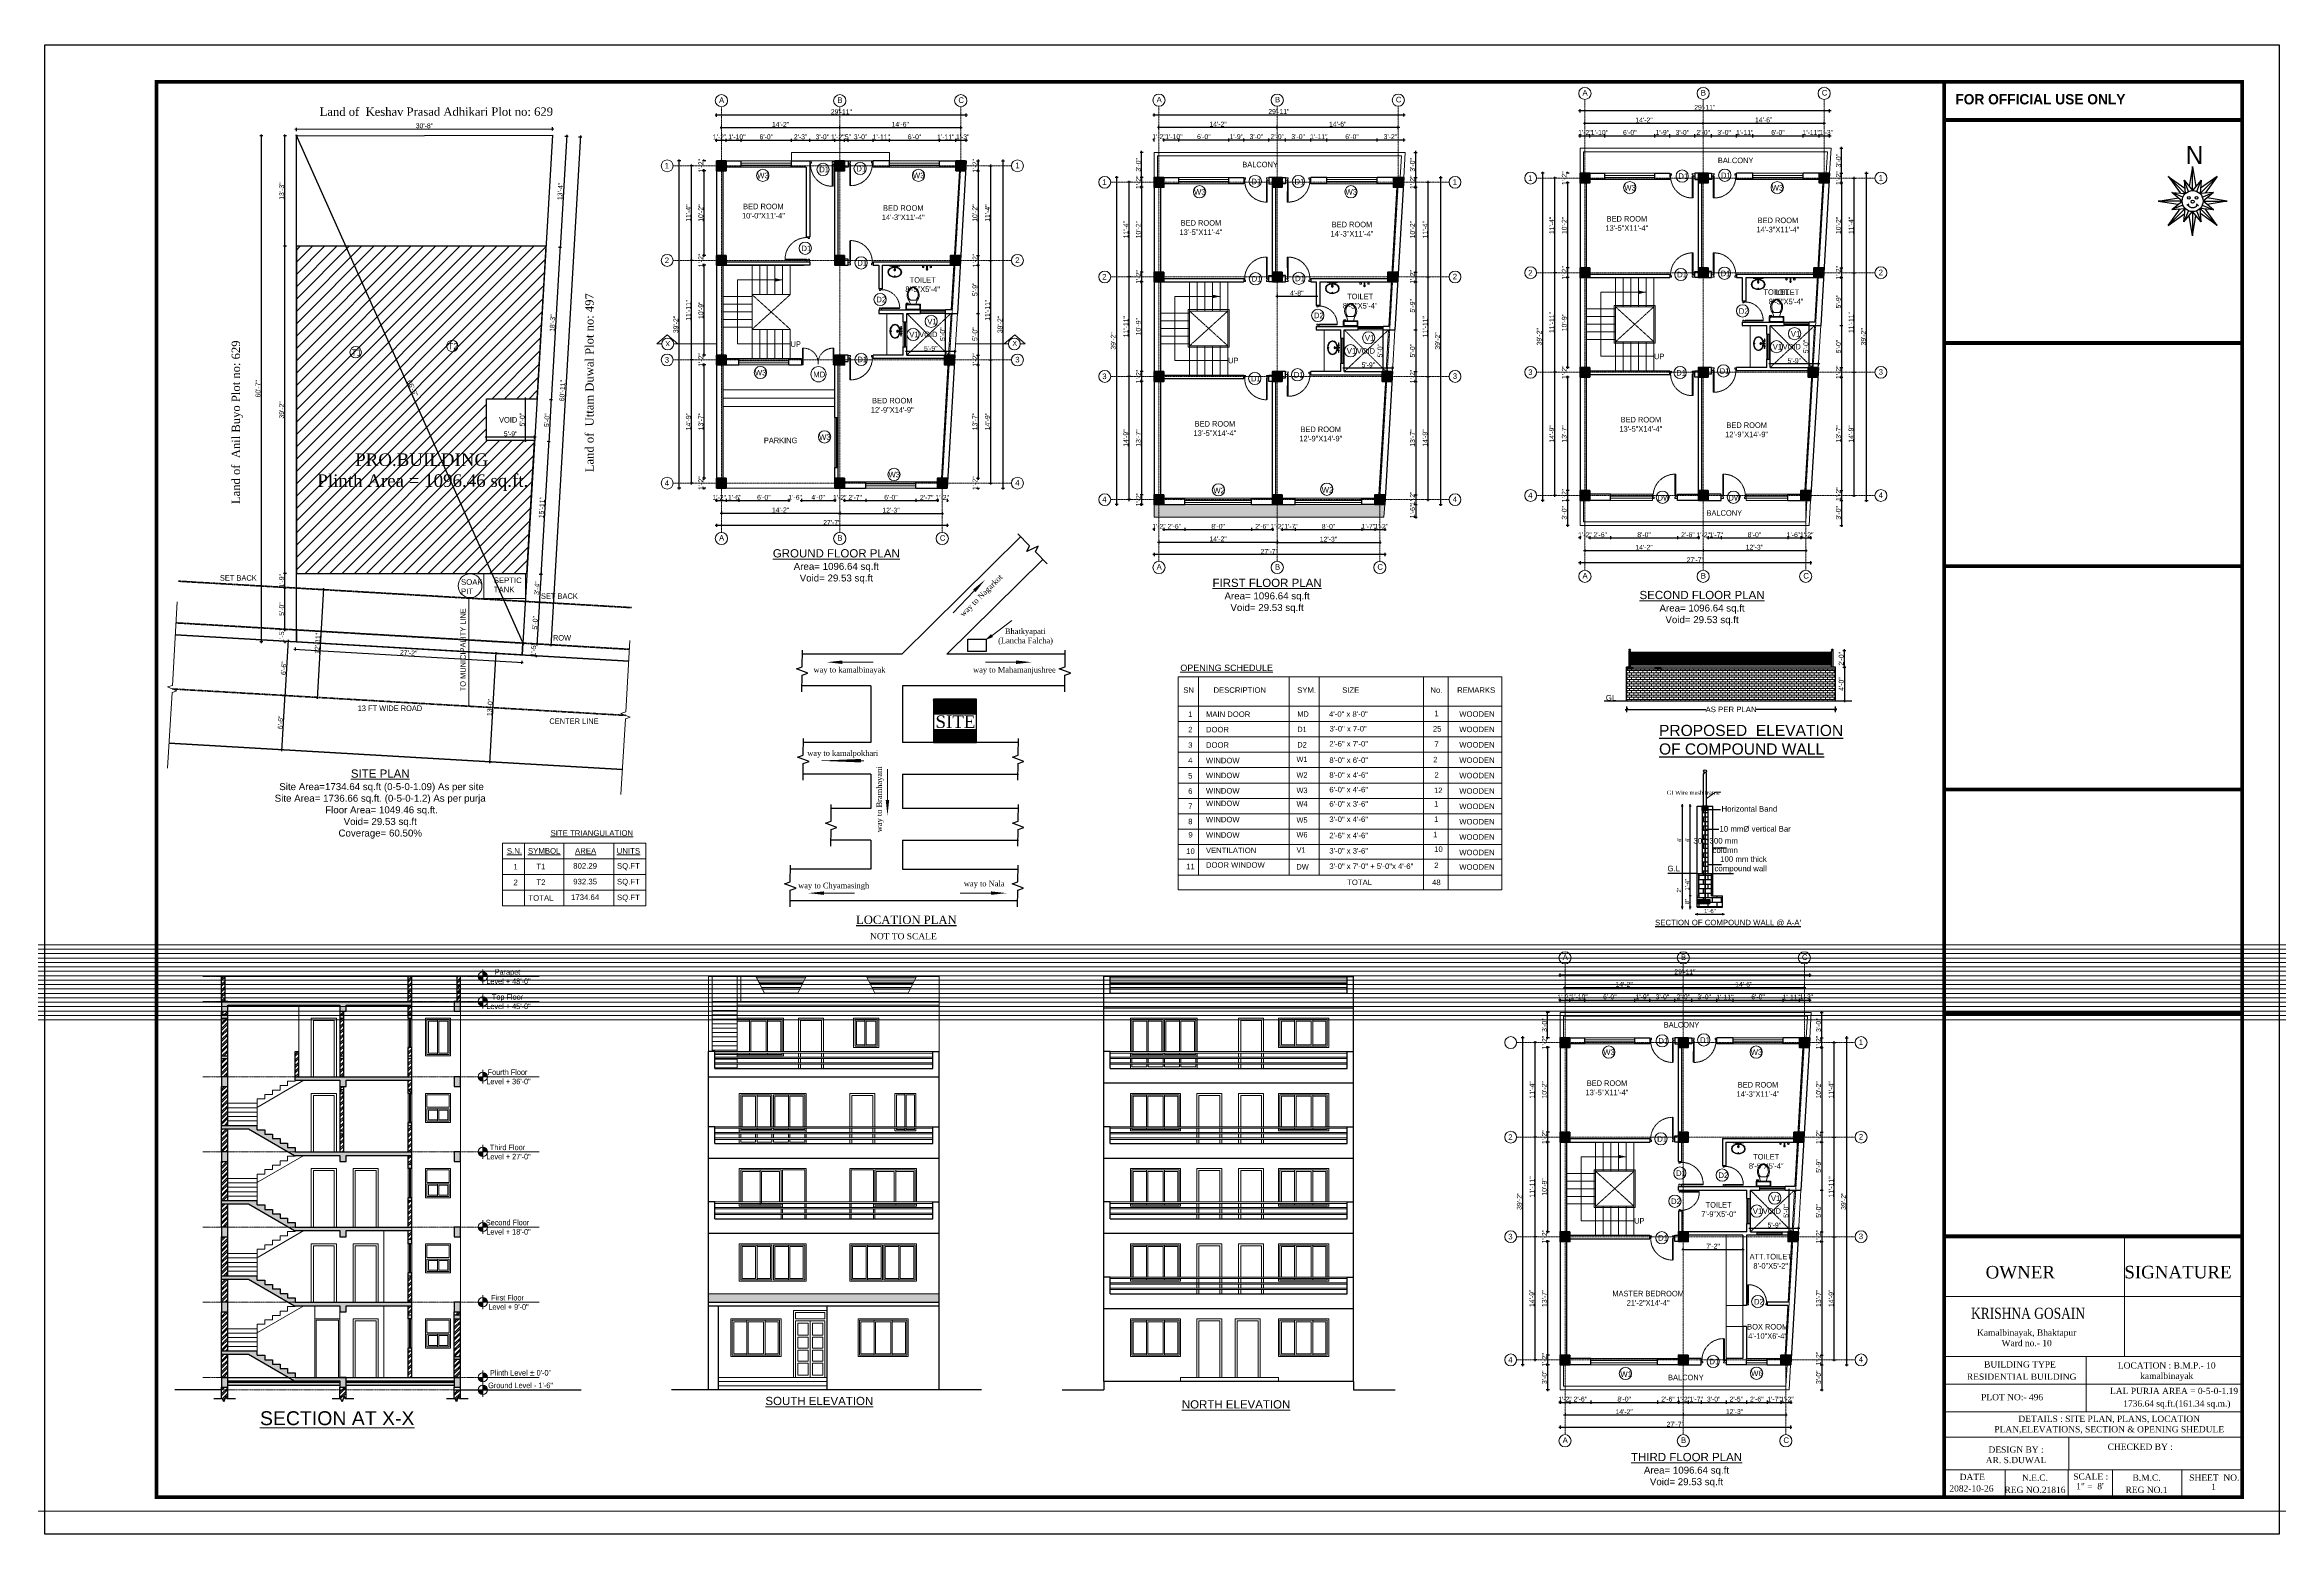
# Model space of a CAD drawing. Header units: inches. Extents: x 94382 to 101671, y 6219 to 10323.
# Drawn here: x 94382 to 97593, y 8182 to 10323 of the extents above; entities that cross this region are included whole.
import ezdxf
from ezdxf import colors
from ezdxf.entities.mleader import LeaderData, LeaderLine
from ezdxf.math import Vec2, Vec3

# ---------------------------------------------------------------- set-up
doc = ezdxf.new("R2010")
doc.units = ezdxf.units.IN
doc.header["$MEASUREMENT"] = 0
for name, pattern in [('CENTER', [2, 1.25, -0.25, 0.25, -0.25]), ('CONTINUA', [0]), ('DASHEDX2', [1.5, 1, -0.5]), ('HIDDEN', [0.375, 0.25, -0.125])]:
    doc.linetypes.add(name, pattern=pattern)
for name, color, linetype in [('A-Hatch', 7, 'Continuous'), ('DIMENSION', 10, 'Continuous'), ('Station', 4, 'DASHEDX2')]:
    doc.layers.add(name, color=color, linetype=linetype)
for name, color, linetype, lineweight in [('A-WALL', 7, 'Continuous', 50), ('annotate', 7, 'Continuous', 5), ('Annotate-Bold.w', 4, 'Continuous', 18), ('Annotate-Lite.w', 4, 'Continuous', 9), ('Annotations-Bold.w', 2, 'Continuous', 13), ('Boundary', 6, 'Continuous', 35), ('BRICK', 253, 'Continuous', 0), ('COLOUM', 3, 'Continuous', 35), ('DIM', 9, 'Continuous', 30), ('DIM-2', 4, 'Continuous', 20), ('Door-Window.w', 4, 'Continuous', 15), ('FITTING', 9, 'Continuous', 5), ('Fittings', 9, 'Continuous', 5), ('foundation', 3, 'Continuous', 25), ('furniture', 45, 'Continuous', 0), ('FURNT', 31, 'Continuous', 15), ('HA', 254, 'Continuous', 9), ('HACTH', 253, 'Continuous', 5), ('hatch', 9, 'Continuous', 0), ('HATCHH', 243, 'Continuous', 9), ('RAILING', 242, 'Continuous', 18), ('reinf', 4, 'Continuous', 35), ('stair', 6, 'Continuous', 5), ('T-TEXT', 50, 'Continuous', 5), ('text', 7, 'Continuous', 5), ('Text-100.w', 254, 'Continuous', 9), ('TEXTLAYER', 7, 'Continuous', 18), ('wall', 240, 'Continuous', 30), ('wall light', 6, 'Continuous', 18), ('window', 130, 'Continuous', 13)]:
    doc.layers.add(name, color=color, linetype=linetype, lineweight=lineweight)
doc.styles.add('ARAIL', font='arial.ttf')
doc.styles.add('arial', font='arial.ttf')
doc.styles.add('arial 1000', font='arial.ttf')
doc.styles.add('DIM', font='arial.ttf', dxfattribs={"width": 0.8})
doc.styles.add('gaurav', font='arial.ttf')
doc.styles.add('ROMANS', font='romans.shx', dxfattribs={"width": 0.8})
doc.styles.get("Standard").update_dxf_attribs({"font": 'arial.ttf'})
doc.styles.add('Times', font='times.ttf')
doc.styles.add('titles', font='GOTHICB.TTF')
doc.styles.add('tt', font='stylu.ttf', dxfattribs={"height": 8})
doc.dimstyles.new("1-8'", dxfattribs={"dimtxt": 8, "dimasz": 3, "dimexe": 2, "dimexo": 2, "dimgap": 3, "dimtad": 1, "dimdec": 0, "dimzin": 0, "dimdsep": 46, "dimlunit": 4, "dimtxsty": 'Times', "dimblk": 'OBLIQUE', "dimcen": 1.84, "dimdle": 2, "dimclrd": 253, "dimclre": 253, "dimclrt": 253, "dimadec": 0, "dimazin": 0, "dimtfac": 1, "dimtdec": 0, "dimtix": 1, "dimtofl": 0, "dimtmove": 0, "dimatfit": 3, "dimfxl": 6, "dimfxlon": 1, "dimtolj": 1, "dimtzin": 0, "dimarcsym": 0})
doc.dimstyles.new('8 inch dim', dxfattribs={"dimtxt": 7, "dimasz": 2, "dimexe": 2, "dimexo": 1, "dimgap": 1, "dimtad": 1, "dimdec": 0, "dimzin": 3, "dimdsep": 46, "dimlunit": 4, "dimtxsty": 'ARAIL', "dimblk": 'ARCHTICK', "dimcen": 0.09, "dimdle": 2, "dimadec": 0, "dimazin": 0, "dimtfac": 1, "dimtdec": 0, "dimtix": 1, "dimtofl": 0, "dimtmove": 1, "dimatfit": 3, "dimldrblk": 'ARCHTICK', "dimfxlon": 1, "dimtolj": 1, "dimtzin": 0, "dimarcsym": 0})
doc.dimstyles.new('dim 4', dxfattribs={"dimscale": 0.75, "dimtxt": 4, "dimasz": 1, "dimexe": 1, "dimexo": 3, "dimgap": 1, "dimtad": 1, "dimdec": 0, "dimzin": 0, "dimdsep": 46, "dimlunit": 4, "dimtxsty": 'arial', "dimblk": 'ARCHTICK', "dimcen": 4, "dimdle": 2, "dimclrd": 256, "dimclrt": 256, "dimadec": 0, "dimazin": 0, "dimtfac": 1, "dimtdec": 0, "dimtix": 1, "dimtmove": 2, "dimatfit": 2, "dimldrblk": 'ARCHTICK', "dimfxl": 1, "dimfxlon": 1, "dimtolj": 1, "dimtzin": 0, "dimlwd": -1, "dimarcsym": 0})
doc.dimstyles.new('large 1-96', dxfattribs={"dimtxt": 6, "dimasz": 3, "dimexe": 2, "dimexo": 1, "dimgap": 0, "dimtad": 0, "dimdec": 0, "dimzin": 0, "dimdsep": 46, "dimlunit": 3, "dimtxsty": 'Standard', "dimblk": 'OBLIQUE', "dimcen": 0.09, "dimdle": 2, "dimclrd": 256, "dimclre": 256, "dimclrt": 256, "dimadec": 0, "dimazin": 0, "dimtfac": 1, "dimtdec": 0, "dimtofl": 0, "dimtmove": 0, "dimatfit": 3, "dimfxl": 6, "dimfxlon": 1, "dimtolj": 1, "dimtzin": 0, "dimarcsym": 0})
pattern_1 = [(50, (-25125.8746, 1589.8135), (7.17260183, -0.62752135), [0.75, -8.25]), (355, (-25125.8746, 1589.8135), (-1.38751334, 7.52192134), [0.6, -6.6]), (100.4514445, (-25125.277, 1589.761), (5.78508847, 6.8943999), [0.6374019, -7.0114211]), (46.1842, (-25125.875, 1591.8135), (10.6724133, -1.6551928), [1.125, -12.375]), (96.635635, (-25124.985, 1591.676), (9.3466195, 9.741186), [0.9561034, -10.5171376]), (351.184164, (-25125.875, 1591.813), (9.3466195, 9.741186), [0.9, -9.9]), (21, (-25124.8746, 1591.3135), (5.96907052, -4.0261889), [0.75, -8.25]), (326, (-25124.8746, 1591.3135), (2.4331533, 7.25150045), [0.6, -6.6]), (71.451445, (-25124.377, 1590.978), (8.40222377, 3.22531153), [0.6374019, -7.0114211]), (37.5, (-25125.8746, 1589.8135), (0.121598553, 3.32893854), [0, -6.52, 0, -6.7, 0, -6.625]), (7.5, (-25125.8746, 1589.8135), (2.63069537, 3.94411712), [0, -3.82, 0, -6.37, 0, -2.525]), (327.5, (-25128.1046, 1589.8135), (5.33822436, -0.22554872), [0, -2.5, 0, -7.8, 0, -10.35]), (317.5, (-25129.1046, 1589.8135), (5.8318617, 1.00104982), [0, -3.25, 0, -5.18, 0, -7.35])]
pattern_2 = [(0, (-3439.8386, 0), (0, 3.2), []), (90, (-3439.8386, 0), (-3.2, 3.2), [3.2, -3.2])]
pattern_3 = [(0, (-1191251.2719, 438716.563), (0, 1.5875), []), (60, (-1191251.2719, 438716.563), (-1.3748153285, 0.79375), []), (120, (-1191251.2719, 438716.563), (-1.3748153285, -0.79375), [])]

# ---------------------------------------------------------------- blocks, each defined once
blk = doc.blocks.new('_ArchTick')
at = {"color": 0, "linetype": 'ByBlock', "const_width": 0.15}
blk.add_lwpolyline([(-0.5, -0.5), (0.5, 0.5)], dxfattribs=at)
blk = doc.blocks.new('*D14')
at = {"layer": 'Defpoints', "color": 0, "transparency": 16777216}
for p in [(94727.3, 9541.7), (94743.8, 9541.7), (94743.8, 9481.6)]:
    blk.add_point(p, dxfattribs=at)
at = {"layer": 'DIM-2', "color": 0, "lineweight": -2, "transparency": 16777216}
for p, q in [((94729.8, 9541.7), (94725.3, 9541.7)), ((94727.3, 9479.6), (94727.3, 9543.7)), ((94729.8, 9481.6), (94725.3, 9481.6))]:
    blk.add_line(p, q, dxfattribs=at)
at = {"layer": 'DIM-2', "color": 0, "lineweight": -2, "transparency": 16777216, "xscale": 2, "yscale": 2, "zscale": 2}
for p, rotation in [((94727.3, 9541.7), 90), ((94727.3, 9481.6), 270)]:
    blk.add_blockref('_ArchTick', p, dxfattribs=dict(at, rotation=rotation))
at = {"layer": 'DIM-2', "color": 0, "transparency": 16777216, "insert": (94722.7, 9511.6), "char_height": 7, "attachment_point": 5, "rotation": 90, "style": 'ARAIL'}
blk.add_mtext('\\A1;5\'-0"', dxfattribs=at)
blk = doc.blocks.new('*D23')
at = {"layer": 'Defpoints', "color": 0, "transparency": 16777216}
for p in [(94727.3, 9562.8), (94743.8, 9562.8), (94743.8, 9541.7)]:
    blk.add_point(p, dxfattribs=at)
at = {"layer": 'DIM-2', "color": 0, "lineweight": -2, "transparency": 16777216}
for p, q in [((94729.8, 9562.8), (94725.3, 9562.8)), ((94729.8, 9541.7), (94725.3, 9541.7)), ((94727.3, 9539.7), (94727.3, 9564.8))]:
    blk.add_line(p, q, dxfattribs=at)
at = {"layer": 'DIM-2', "color": 0, "lineweight": -2, "transparency": 16777216, "xscale": 2, "yscale": 2, "zscale": 2}
for p, rotation in [((94727.3, 9562.8), 90), ((94727.3, 9541.7), 270)]:
    blk.add_blockref('_ArchTick', p, dxfattribs=dict(at, rotation=rotation))
at = {"layer": 'DIM-2', "color": 0, "transparency": 16777216, "insert": (94722.7, 9552.2), "char_height": 7, "attachment_point": 5, "rotation": 90, "style": 'ARAIL'}
blk.add_mtext('\\A1;1\'-9"', dxfattribs=at)
blk = doc.blocks.new('*D24')
at = {"layer": 'Defpoints', "color": 0, "transparency": 16777216}
for p in [(94727.3, 10032.8), (94743.8, 10032.8), (94743.8, 9562.8)]:
    blk.add_point(p, dxfattribs=at)
at = {"layer": 'DIM-2', "color": 0, "lineweight": -2, "transparency": 16777216}
for p, q in [((94729.8, 10032.8), (94725.3, 10032.8)), ((94727.3, 9560.8), (94727.3, 10034.8)), ((94729.8, 9562.8), (94725.3, 9562.8))]:
    blk.add_line(p, q, dxfattribs=at)
at = {"layer": 'DIM-2', "color": 0, "lineweight": -2, "transparency": 16777216, "xscale": 2, "yscale": 2, "zscale": 2}
for p, rotation in [((94727.3, 10032.8), 90), ((94727.3, 9562.8), 270)]:
    blk.add_blockref('_ArchTick', p, dxfattribs=dict(at, rotation=rotation))
at = {"layer": 'DIM-2', "color": 0, "transparency": 16777216, "insert": (94722.7, 9797.8), "char_height": 7, "attachment_point": 5, "rotation": 90, "style": 'ARAIL'}
blk.add_mtext('\\A1;39\'-2"', dxfattribs=at)
blk = doc.blocks.new('*D18')
at = {"layer": 'Defpoints', "color": 0, "transparency": 16777216}
for p in [(94727.3, 10191.6), (94743.8, 10191.6), (94743.8, 10032.8)]:
    blk.add_point(p, dxfattribs=at)
at = {"layer": 'DIM-2', "color": 0, "lineweight": -2, "transparency": 16777216}
for p, q in [((94729.8, 10191.6), (94725.3, 10191.6)), ((94727.3, 10030.8), (94727.3, 10193.6)), ((94729.8, 10032.8), (94725.3, 10032.8))]:
    blk.add_line(p, q, dxfattribs=at)
at = {"layer": 'DIM-2', "color": 0, "lineweight": -2, "transparency": 16777216, "xscale": 2, "yscale": 2, "zscale": 2}
for p, rotation in [((94727.3, 10191.6), 90), ((94727.3, 10032.8), 270)]:
    blk.add_blockref('_ArchTick', p, dxfattribs=dict(at, rotation=rotation))
at = {"layer": 'DIM-2', "color": 0, "transparency": 16777216, "insert": (94722.7, 10112.2), "char_height": 7, "attachment_point": 5, "rotation": 90, "style": 'ARAIL'}
blk.add_mtext('\\A1;13\'-3"', dxfattribs=at)
blk = doc.blocks.new('*D13')
at = {"layer": 'Defpoints', "color": 0, "transparency": 16777216}
for p in [(94743.8, 10191.6), (94693.3, 9464.6), (94743.8, 9464.6)]:
    blk.add_point(p, dxfattribs=at)
at = {"layer": 'DIM-2', "color": 0, "lineweight": -2, "transparency": 16777216}
for p, q in [((94695.8, 10191.6), (94691.3, 10191.6)), ((94693.3, 10193.6), (94693.3, 9462.6)), ((94695.8, 9464.6), (94691.3, 9464.6))]:
    blk.add_line(p, q, dxfattribs=at)
at = {"layer": 'DIM-2', "color": 0, "lineweight": -2, "transparency": 16777216, "xscale": 2, "yscale": 2, "zscale": 2}
for p, rotation in [((94693.3, 10191.6), 90), ((94693.3, 9464.6), 270)]:
    blk.add_blockref('_ArchTick', p, dxfattribs=dict(at, rotation=rotation))
at = {"layer": 'DIM-2', "color": 0, "transparency": 16777216, "insert": (94688.7, 9828.1), "char_height": 7, "attachment_point": 5, "rotation": 90, "style": 'ARAIL'}
blk.add_mtext('\\A1;60\'-7"', dxfattribs=at)
blk = doc.blocks.new('*D19')
at = {"layer": 'Defpoints', "color": 0, "transparency": 16777216}
for p in [(94727.8, 9387.4), (94743.9, 9386.4), (94739.4, 9308.6)]:
    blk.add_point(p, dxfattribs=at)
at = {"layer": 'DIM-2', "color": 0, "lineweight": -2, "transparency": 16777216}
for p, q in [((94723.1, 9307.5), (94727.9, 9389.4)), ((94730.3, 9387.2), (94725.8, 9387.5)), ((94725.7, 9309.4), (94721.3, 9309.6))]:
    blk.add_line(p, q, dxfattribs=at)
at = {"layer": 'DIM-2', "color": 0, "lineweight": -2, "transparency": 16777216, "xscale": 2, "yscale": 2, "zscale": 2}
for p, rotation in [((94727.8, 9387.4), 86.66220440424581), ((94723.3, 9309.5), 266.6622044042458)]:
    blk.add_blockref('_ArchTick', p, dxfattribs=dict(at, rotation=rotation))
at = {"layer": 'DIM-2', "color": 0, "transparency": 16777216, "insert": (94721, 9348.7), "char_height": 7, "attachment_point": 5, "rotation": 86.6622, "style": 'ARAIL'}
blk.add_mtext('\\A1;6\'-6"', dxfattribs=at)
blk = doc.blocks.new('*D20')
at = {"layer": 'Defpoints', "color": 0, "transparency": 16777216}
for p in [(94732.3, 9465.2), (94743.8, 9464.6), (94743.9, 9386.4)]:
    blk.add_point(p, dxfattribs=at)
at = {"layer": 'DIM-2', "color": 0, "lineweight": -2, "transparency": 16777216}
for p, q in [((94727.7, 9385.4), (94732.5, 9467.2)), ((94734.8, 9465.1), (94730.3, 9465.4)), ((94730.3, 9387.2), (94725.8, 9387.5))]:
    blk.add_line(p, q, dxfattribs=at)
at = {"layer": 'DIM-2', "color": 0, "lineweight": -2, "transparency": 16777216, "xscale": 2, "yscale": 2, "zscale": 2}
for p, rotation in [((94732.3, 9465.2), 86.66220440419788), ((94727.8, 9387.4), 266.6622044041979)]:
    blk.add_blockref('_ArchTick', p, dxfattribs=dict(at, rotation=rotation))
at = {"layer": 'DIM-2', "color": 0, "transparency": 16777216, "insert": (94725.5, 9426.6), "char_height": 7, "attachment_point": 5, "rotation": 86.6622, "style": 'ARAIL'}
blk.add_mtext('\\A1;6\'-6"', dxfattribs=at)
blk = doc.blocks.new('*D21')
at = {"layer": 'Defpoints', "color": 0, "transparency": 16777216}
for p in [(94783.2, 9539.4), (94783.2, 9539.4), (94774.2, 9384.7)]:
    blk.add_point(p, dxfattribs=at)
at = {"layer": 'DIM-2', "color": 0, "lineweight": -2, "transparency": 16777216}
for p, q in [((94774.1, 9382.7), (94783.3, 9541.4)), ((94783.2, 9539.4), (94781.2, 9539.5)), ((94774.2, 9384.7), (94772.2, 9384.8))]:
    blk.add_line(p, q, dxfattribs=at)
at = {"layer": 'DIM-2', "color": 0, "lineweight": -2, "transparency": 16777216, "xscale": 2, "yscale": 2, "zscale": 2}
for p, rotation in [((94783.2, 9539.4), 86.662204404234), ((94774.2, 9384.7), 266.662204404234)]:
    blk.add_blockref('_ArchTick', p, dxfattribs=dict(at, rotation=rotation))
at = {"layer": 'DIM-2', "color": 0, "transparency": 16777216, "insert": (94774.2, 9462.3), "char_height": 7, "attachment_point": 5, "rotation": 86.6622, "style": 'ARAIL'}
blk.add_mtext('\\A1;12\'-11"', dxfattribs=at)
blk = doc.blocks.new('*D22')
at = {"layer": 'Defpoints', "color": 0, "transparency": 16777216}
for p in [(95031, 9447.8), (95044.9, 9447), (95035.8, 9291.3)]:
    blk.add_point(p, dxfattribs=at)
at = {"layer": 'DIM-2', "color": 0, "lineweight": -2, "transparency": 16777216}
for p, q in [((95021.8, 9290.1), (95031.1, 9449.8)), ((95033.5, 9447.7), (95029, 9447.9)), ((95024.4, 9291.9), (95019.9, 9292.2))]:
    blk.add_line(p, q, dxfattribs=at)
at = {"layer": 'DIM-2', "color": 0, "lineweight": -2, "transparency": 16777216, "xscale": 2, "yscale": 2, "zscale": 2}
for p, rotation in [((95031, 9447.8), 86.66220440423514), ((95021.9, 9292.1), 266.6622044042351)]:
    blk.add_blockref('_ArchTick', p, dxfattribs=dict(at, rotation=rotation))
at = {"layer": 'DIM-2', "color": 0, "transparency": 16777216, "insert": (95021.9, 9370.2), "char_height": 7, "attachment_point": 5, "rotation": 86.6622, "style": 'ARAIL'}
blk.add_mtext('\\A1;13\'-0"', dxfattribs=at)
blk = doc.blocks.new('*D26')
at = {"layer": 'Defpoints', "color": 0, "transparency": 16777216}
for p in [(94743.8, 10191.6), (95111.8, 10201.8), (95111.8, 10192.4)]:
    blk.add_point(p, dxfattribs=at)
at = {"layer": 'DIM-2', "color": 0, "lineweight": -2, "transparency": 16777216}
for p, q in [((94741.8, 10201), (95113.8, 10201.8)), ((94743.8, 10198.5), (94743.8, 10203)), ((95111.8, 10199.3), (95111.8, 10203.8))]:
    blk.add_line(p, q, dxfattribs=at)
at = {"layer": 'DIM-2', "color": 0, "lineweight": -2, "transparency": 16777216, "xscale": 2, "yscale": 2, "zscale": 2}
for p, rotation in [((94743.8, 10201), 180.1218960308702), ((95111.8, 10201.8), 0.1218960308702434)]:
    blk.add_blockref('_ArchTick', p, dxfattribs=dict(at, rotation=rotation))
at = {"layer": 'DIM-2', "color": 0, "transparency": 16777216, "insert": (94927.8, 10206), "char_height": 7, "attachment_point": 5, "rotation": 0.1219, "style": 'ARAIL'}
blk.add_mtext('\\A1;30\'-8"', dxfattribs=at)
blk = doc.blocks.new('*D27')
at = {"layer": 'Defpoints', "color": 0, "transparency": 16777216}
for p in [(95111.8, 10192.4), (95102.5, 10032.8), (95122.8, 10031.6)]:
    blk.add_point(p, dxfattribs=at)
at = {"layer": 'DIM-2', "color": 0, "lineweight": -2, "transparency": 16777216}
for p, q in [((95132.2, 10193.2), (95122.7, 10029.6)), ((95129.6, 10191.3), (95134.1, 10191.1)), ((95120.3, 10031.7), (95124.8, 10031.5))]:
    blk.add_line(p, q, dxfattribs=at)
at = {"layer": 'DIM-2', "color": 0, "lineweight": -2, "transparency": 16777216, "xscale": 2, "yscale": 2, "zscale": 2}
for p, rotation in [((95132.1, 10191.2), 86.66220440423022), ((95122.8, 10031.6), 266.6622044042302)]:
    blk.add_blockref('_ArchTick', p, dxfattribs=dict(at, rotation=rotation))
at = {"layer": 'DIM-2', "color": 0, "transparency": 16777216, "insert": (95122.9, 10111.7), "char_height": 7, "attachment_point": 5, "rotation": 86.6622, "style": 'ARAIL'}
blk.add_mtext('\\A1;13\'-4"', dxfattribs=at)
blk = doc.blocks.new('*D28')
at = {"layer": 'Defpoints', "color": 0, "transparency": 16777216}
for p in [(95102.5, 10032.8), (95089.7, 9813.8), (95110, 9812.6)]:
    blk.add_point(p, dxfattribs=at)
at = {"layer": 'DIM-2', "color": 0, "lineweight": -2, "transparency": 16777216}
for p, q in [((95122.9, 10033.6), (95109.9, 9810.6)), ((95120.3, 10031.7), (95124.8, 10031.5)), ((95107.5, 9812.7), (95112, 9812.5))]:
    blk.add_line(p, q, dxfattribs=at)
at = {"layer": 'DIM-2', "color": 0, "lineweight": -2, "transparency": 16777216, "xscale": 2, "yscale": 2, "zscale": 2}
for p, rotation in [((95122.8, 10031.6), 86.66220440419785), ((95110, 9812.6), 266.6622044041978)]:
    blk.add_blockref('_ArchTick', p, dxfattribs=dict(at, rotation=rotation))
at = {"layer": 'DIM-2', "color": 0, "transparency": 16777216, "insert": (95111.8, 9922.4), "char_height": 7, "attachment_point": 5, "rotation": 86.6622, "style": 'ARAIL'}
blk.add_mtext('\\A1;18\'-3"', dxfattribs=at)
blk = doc.blocks.new('*D29')
at = {"layer": 'Defpoints', "color": 0, "transparency": 16777216}
for p in [(95089.7, 9813.8), (95086.2, 9753.8), (95106.5, 9752.6)]:
    blk.add_point(p, dxfattribs=at)
at = {"layer": 'DIM-2', "color": 0, "lineweight": -2, "transparency": 16777216}
for p, q in [((95110.1, 9814.6), (95106.4, 9750.6)), ((95107.5, 9812.7), (95112, 9812.5)), ((95104, 9752.7), (95108.5, 9752.5))]:
    blk.add_line(p, q, dxfattribs=at)
at = {"layer": 'DIM-2', "color": 0, "lineweight": -2, "transparency": 16777216, "xscale": 2, "yscale": 2, "zscale": 2}
for p, rotation in [((95110, 9812.6), 86.66220440419785), ((95106.5, 9752.6), 266.6622044041978)]:
    blk.add_blockref('_ArchTick', p, dxfattribs=dict(at, rotation=rotation))
at = {"layer": 'DIM-2', "color": 0, "transparency": 16777216, "insert": (95103.7, 9782.9), "char_height": 7, "attachment_point": 5, "rotation": 86.6622, "style": 'ARAIL'}
blk.add_mtext('\\A1;5\'-0"', dxfattribs=at)
blk = doc.blocks.new('*D30')
at = {"layer": 'Defpoints', "color": 0, "transparency": 16777216}
for p in [(95086.2, 9753.8), (95075.1, 9562.8), (95095.4, 9561.6)]:
    blk.add_point(p, dxfattribs=at)
at = {"layer": 'DIM-2', "color": 0, "lineweight": -2, "transparency": 16777216}
for p, q in [((95106.6, 9754.6), (95095.2, 9559.6)), ((95104, 9752.7), (95108.5, 9752.5)), ((95092.9, 9561.7), (95097.4, 9561.5))]:
    blk.add_line(p, q, dxfattribs=at)
at = {"layer": 'DIM-2', "color": 0, "lineweight": -2, "transparency": 16777216, "xscale": 2, "yscale": 2, "zscale": 2}
for p, rotation in [((95106.5, 9752.6), 86.66220440419785), ((95095.4, 9561.6), 266.6622044041978)]:
    blk.add_blockref('_ArchTick', p, dxfattribs=dict(at, rotation=rotation))
at = {"layer": 'DIM-2', "color": 0, "transparency": 16777216, "insert": (95096.4, 9657.4), "char_height": 7, "attachment_point": 5, "rotation": 86.6622, "style": 'ARAIL'}
blk.add_mtext('\\A1;15\'-11"', dxfattribs=at)
blk = doc.blocks.new('*D31')
at = {"layer": 'Defpoints', "color": 0, "transparency": 16777216}
for p in [(95075.1, 9562.8), (95072.8, 9522.5), (95093, 9521.3)]:
    blk.add_point(p, dxfattribs=at)
at = {"layer": 'DIM-2', "color": 0, "lineweight": -2, "transparency": 16777216}
for p, q in [((95095.5, 9563.6), (95092.9, 9519.3)), ((95092.9, 9561.7), (95097.4, 9561.5)), ((95090.5, 9521.5), (95095, 9521.2))]:
    blk.add_line(p, q, dxfattribs=at)
at = {"layer": 'DIM-2', "color": 0, "lineweight": -2, "transparency": 16777216, "xscale": 2, "yscale": 2, "zscale": 2}
for p, rotation in [((95095.4, 9561.6), 86.66220440419785), ((95093, 9521.3), 266.6622044041978)]:
    blk.add_blockref('_ArchTick', p, dxfattribs=dict(at, rotation=rotation))
at = {"layer": 'DIM-2', "color": 0, "transparency": 16777216, "insert": (95089.6, 9541.7), "char_height": 7, "attachment_point": 5, "rotation": 86.6622, "style": 'ARAIL'}
blk.add_mtext('\\A1;3\'-4"', dxfattribs=at)
blk = doc.blocks.new('*D32')
at = {"layer": 'Defpoints', "color": 0, "transparency": 16777216}
for p in [(95072.8, 9522.5), (95069.3, 9462.6), (95089.5, 9461.4)]:
    blk.add_point(p, dxfattribs=at)
at = {"layer": 'DIM-2', "color": 0, "lineweight": -2, "transparency": 16777216}
for p, q in [((95093.1, 9523.3), (95089.4, 9459.4)), ((95090.5, 9521.5), (95095, 9521.2)), ((95087, 9461.6), (95091.5, 9461.3))]:
    blk.add_line(p, q, dxfattribs=at)
at = {"layer": 'DIM-2', "color": 0, "lineweight": -2, "transparency": 16777216, "xscale": 2, "yscale": 2, "zscale": 2}
for p, rotation in [((95093, 9521.3), 86.66220440419785), ((95089.5, 9461.4), 266.6622044041978)]:
    blk.add_blockref('_ArchTick', p, dxfattribs=dict(at, rotation=rotation))
at = {"layer": 'DIM-2', "color": 0, "transparency": 16777216, "insert": (95086.7, 9491.7), "char_height": 7, "attachment_point": 5, "rotation": 86.6622, "style": 'ARAIL'}
blk.add_mtext('\\A1;5\'-0"', dxfattribs=at)
blk = doc.blocks.new('*D33')
at = {"layer": 'Defpoints', "color": 0, "transparency": 16777216}
for p in [(95068.3, 9445.6), (95069.3, 9462.6), (95088.5, 9444.5)]:
    blk.add_point(p, dxfattribs=at)
at = {"layer": 'DIM-2', "color": 0, "lineweight": -2, "transparency": 16777216}
for p, q in [((95086, 9444.6), (95090.5, 9444.3)), ((95087, 9461.6), (95091.5, 9461.3)), ((95088.5, 9444.5), (95088.4, 9442.5)), ((95089.5, 9461.4), (95089.6, 9463.4))]:
    blk.add_line(p, q, dxfattribs=at)
at = {"layer": 'DIM-2', "color": 0, "lineweight": -2, "transparency": 16777216, "xscale": 2, "yscale": 2, "zscale": 2}
for p, rotation in [((95088.5, 9444.5), 86.66220440419784), ((95089.5, 9461.4), 266.6622044041978)]:
    blk.add_blockref('_ArchTick', p, dxfattribs=dict(at, rotation=rotation))
at = {"layer": 'DIM-2', "color": 0, "transparency": 16777216, "insert": (95084.5, 9453.2), "char_height": 7, "attachment_point": 5, "rotation": 86.6622, "style": 'ARAIL'}
blk.add_mtext('\\A1;1\'-5"', dxfattribs=at)
blk = doc.blocks.new('*D34')
at = {"layer": 'Defpoints', "color": 0, "transparency": 16777216}
for p in [(95111.8, 10192.4), (95069.3, 9462.6), (95109.3, 9460.3)]:
    blk.add_point(p, dxfattribs=at)
at = {"layer": 'DIM-2', "color": 0, "lineweight": -2, "transparency": 16777216}
for p, q in [((95151.9, 10192), (95109.2, 9458.3)), ((95149.3, 10190.2), (95153.8, 10189.9)), ((95106.8, 9460.4), (95111.3, 9460.2))]:
    blk.add_line(p, q, dxfattribs=at)
at = {"layer": 'DIM-2', "color": 0, "lineweight": -2, "transparency": 16777216, "xscale": 2, "yscale": 2, "zscale": 2}
for p, rotation in [((95151.8, 10190), 86.66220440422975), ((95109.3, 9460.3), 266.6622044042297)]:
    blk.add_blockref('_ArchTick', p, dxfattribs=dict(at, rotation=rotation))
at = {"layer": 'DIM-2', "color": 0, "transparency": 16777216, "insert": (95126, 9825.4), "char_height": 7, "attachment_point": 5, "rotation": 86.6622, "style": 'ARAIL'}
blk.add_mtext('\\A1;60\'-11"', dxfattribs=at)
blk = doc.blocks.new('*D35')
at = {"layer": 'Defpoints', "color": 0, "transparency": 16777216}
for p in [(94743.8, 10191.6), (95069.3, 9462.6), (95069.3, 9462.6)]:
    blk.add_point(p, dxfattribs=at)
at = {"layer": 'DIM-2', "color": 0, "lineweight": -2, "transparency": 16777216}
for p, q in [((94743, 10193.4), (95070.1, 9460.8)), ((94743.8, 10191.6), (94745.7, 10192.4)), ((95069.3, 9462.6), (95071.1, 9463.4))]:
    blk.add_line(p, q, dxfattribs=at)
at = {"layer": 'DIM-2', "color": 0, "lineweight": -2, "transparency": 16777216, "xscale": 2, "yscale": 2, "zscale": 2}
for p, rotation in [((94743.8, 10191.6), 114.0574992338234), ((95069.3, 9462.6), 294.0574992338234)]:
    blk.add_blockref('_ArchTick', p, dxfattribs=dict(at, rotation=rotation))
at = {"layer": 'DIM-2', "color": 0, "transparency": 16777216, "insert": (94910.7, 9829), "char_height": 7, "attachment_point": 5, "rotation": 294.0575, "style": 'ARAIL'}
blk.add_mtext('\\A1;66\'-6"', dxfattribs=at)
blk = doc.blocks.new('*D15')
at = {"layer": 'Defpoints', "color": 0, "transparency": 16777216}
for p in [(94743.8, 9481.6), (95069.3, 9462.6), (95067.6, 9434.8)]:
    blk.add_point(p, dxfattribs=at)
at = {"layer": 'DIM-2', "color": 0, "lineweight": -2, "transparency": 16777216}
for p, q in [((94740.2, 9453.9), (95069.6, 9434.7)), ((94742.3, 9456.3), (94742.1, 9451.8)), ((95067.8, 9437.3), (95067.5, 9432.8))]:
    blk.add_line(p, q, dxfattribs=at)
at = {"layer": 'DIM-2', "color": 0, "lineweight": -2, "transparency": 16777216, "xscale": 2, "yscale": 2, "zscale": 2}
for p, rotation in [((94742.2, 9453.8), 176.6622044042591), ((95067.6, 9434.8), 356.6622044042591)]:
    blk.add_blockref('_ArchTick', p, dxfattribs=dict(at, rotation=rotation))
at = {"layer": 'DIM-2', "color": 0, "transparency": 16777216, "insert": (94905.2, 9448.8), "char_height": 7, "attachment_point": 5, "rotation": 356.6622, "style": 'ARAIL'}
blk.add_mtext('\\A1;27\'-2"', dxfattribs=at)
blk = doc.blocks.new('*D25')
at = {"layer": 'Defpoints', "color": 0, "transparency": 16777216}
for p in [(94743.8, 9481.6), (94727.3, 9464.6), (94743.8, 9464.6)]:
    blk.add_point(p, dxfattribs=at)
at = {"layer": 'DIM-2', "color": 0, "lineweight": -2, "transparency": 16777216}
for p, q in [((94729.8, 9481.6), (94725.3, 9481.6)), ((94727.3, 9481.6), (94727.3, 9483.6)), ((94729.8, 9464.6), (94725.3, 9464.6)), ((94727.3, 9464.6), (94727.3, 9462.6))]:
    blk.add_line(p, q, dxfattribs=at)
at = {"layer": 'DIM-2', "color": 0, "lineweight": -2, "transparency": 16777216, "xscale": 2, "yscale": 2, "zscale": 2}
for p, rotation in [((94727.3, 9481.6), 270), ((94727.3, 9464.6), 90)]:
    blk.add_blockref('_ArchTick', p, dxfattribs=dict(at, rotation=rotation))
at = {"layer": 'DIM-2', "color": 0, "transparency": 16777216, "insert": (94722.7, 9473.1), "char_height": 7, "attachment_point": 5, "rotation": 90, "style": 'ARAIL'}
blk.add_mtext('\\A1;1\'-5"', dxfattribs=at)
blk = doc.blocks.new('*D16')
at = {"layer": 'Defpoints', "color": 0, "transparency": 16777216}
for p in [(95017.1, 9758.8), (95017.1, 9753.8), (95086.2, 9753.8)]:
    blk.add_point(p, dxfattribs=at)
at = {"layer": 'DIM-2', "color": 0, "lineweight": -2, "transparency": 16777216}
for p, q in [((95017.1, 9756.3), (95017.1, 9760.8)), ((95086.2, 9756.3), (95086.2, 9760.8)), ((95088.2, 9758.8), (95015.1, 9758.8))]:
    blk.add_line(p, q, dxfattribs=at)
at = {"layer": 'DIM-2', "color": 0, "lineweight": -2, "transparency": 16777216, "xscale": 2, "yscale": 2, "zscale": 2, "rotation": 180}
blk.add_blockref('_ArchTick', (95017.1, 9758.8), dxfattribs=at)
at = {"layer": 'DIM-2', "color": 0, "lineweight": -2, "transparency": 16777216, "xscale": 2, "yscale": 2, "zscale": 2}
blk.add_blockref('_ArchTick', (95086.2, 9758.8), dxfattribs=at)
at = {"layer": 'DIM-2', "color": 0, "transparency": 16777216, "insert": (95051.7, 9763.4), "char_height": 7, "attachment_point": 5, "style": 'ARAIL'}
blk.add_mtext('\\A1;5\'-9"', dxfattribs=at)
blk = doc.blocks.new('*D17')
at = {"layer": 'Defpoints', "color": 0, "transparency": 16777216}
for p in [(95073, 9813.8), (95073, 9813.8), (95071.4, 9753.8)]:
    blk.add_point(p, dxfattribs=at)
at = {"layer": 'DIM-2', "color": 0, "lineweight": -2, "transparency": 16777216}
for p, q in [((95073, 9751.8), (95073, 9815.8)), ((95073, 9813.8), (95075, 9813.8)), ((95072.4, 9753.8), (95075, 9753.8))]:
    blk.add_line(p, q, dxfattribs=at)
at = {"layer": 'DIM-2', "color": 0, "lineweight": -2, "transparency": 16777216, "xscale": 2, "yscale": 2, "zscale": 2}
for p, rotation in [((95073, 9813.8), 90), ((95073, 9753.8), 270)]:
    blk.add_blockref('_ArchTick', p, dxfattribs=dict(at, rotation=rotation))
at = {"layer": 'DIM-2', "color": 0, "transparency": 16777216, "insert": (95068.4, 9783.8), "char_height": 7, "attachment_point": 5, "rotation": 90, "style": 'ARAIL'}
blk.add_mtext('\\A1;5\'-0"', dxfattribs=at)
blk = doc.blocks.new('column 14')
at = {"layer": 'COLOUM'}
h = blk.add_hatch(color=256, dxfattribs=at)
h.dxf.hatch_style = 1
h.paths.add_polyline_path([(7, 7), (-7, 7), (-7, -7), (7, -7)])
blk.add_lwpolyline([(7, 7), (7, -7), (-7, -7), (-7, 7)], close=True, dxfattribs=at)
blk = doc.blocks.new('FDFDRE')
at = {"layer": 'Door-Window.w', "ltscale": 3}
for p, q in [((165701.1, -58637.8), (165701.1, -58641.5)), ((165704.8, -58637.8), (165701.1, -58637.8)), ((165701.1, -58641.5), (165703.6, -58641.5)), ((165703.6, -58641.5), (165703.5, -58672.6)), ((165704.8, -58639.7), (165703.6, -58639.7)), ((165703.6, -58639.7), (165703.6, -58641.5)), ((165703.6, -58641.5), (165704.8, -58641.5)), ((165704.8, -58639.7), (165704.8, -58637.8)), ((165704.8, -58641.5), (165704.8, -58672.7)), ((165767, -58639.7), (165767, -58637.8)), ((165767, -58637.8), (165770.6, -58637.8)), ((165767, -58639.7), (165768.2, -58639.7)), ((165767, -58641.5), (165767, -58672.7)), ((165768.2, -58641.5), (165767, -58641.5)), ((165768.2, -58639.7), (165768.2, -58641.5)), ((165770.7, -58641.5), (165768.2, -58641.5)), ((165768.2, -58641.5), (165768.2, -58672.6)), ((165770.6, -58637.8), (165770.7, -58641.5)), ((165703.5, -58672.6), (165704.8, -58672.7)), ((165768.2, -58672.6), (165767, -58672.7))]:
    blk.add_line(p, q, dxfattribs=at)
at = {"layer": 'Door-Window.w', "color": 9, "linetype": 'HIDDEN', "lineweight": 18}
for centre, start, end in [((165704.8, -58641.5), 269.9618, 3.3835), ((165767, -58641.5), 176.6165, 270.0382)]:
    blk.add_arc(centre, 31.2, start, end, dxfattribs=at)
blk = doc.blocks.new('*U9')
at = {"layer": 'Door-Window.w', "ltscale": 3}
for p, q in [((11067.4, 10097.9), (11092.2, 10116.8)), ((11092.2, 10116.8), (11093, 10115.8)), ((11063, 10097.7), (11066, 10099.9)), ((11065.2, 10094.7), (11063, 10097.7)), ((11066.7, 10095.8), (11065.2, 10094.7)), ((11066, 10099.9), (11067.4, 10097.9)), ((11066, 10096.8), (11067.4, 10097.9)), ((11066.7, 10095.8), (11066, 10096.8)), ((11067.4, 10097.9), (11068.2, 10097)), ((11068.2, 10097), (11093, 10115.8)), ((11084.8, 10072.1), (11083.3, 10070.9)), ((11084.8, 10069), (11083.3, 10070.9)), ((11084.8, 10072.1), (11085.5, 10071.1)), ((11084.8, 10069), (11087.7, 10071.2)), ((11085.5, 10071.1), (11087, 10072.2)), ((11087.7, 10071.2), (11087, 10072.2))]:
    blk.add_line(p, q, dxfattribs=at)
at = {"layer": 'Door-Window.w', "color": 9, "linetype": 'HIDDEN', "lineweight": 18}
blk.add_arc((11068.2, 10097), 31.2, 307.2347, 37.1906, dxfattribs=at)
blk = doc.blocks.new('Toilet - top')
at = {"layer": 'furniture'}
for p, q in [((-10, -8.5), (-8, -8.5)), ((-10, -9.5), (-10, -8.5)), ((-7, -9.5), (-10, -9.5)), ((-8, -8.5), (-8, -8)), ((-7, -8), (-7, -9.5)), ((-4, -8), (-6, -14)), ((4, -14), (-4, -14)), ((4, -8), (6, -14)), ((9.5, -6), (9.5, -2))]:
    blk.add_line(p, q, dxfattribs=at)
blk.add_lwpolyline([(10.5, -8), (10.5, 0), (-10.5, 0), (-10.5, -8)], close=True, dxfattribs=at)
for points in [[(-9.5, -2), (-9.5, -6)], [(8.5, -1), (-8.5, -1)], [(-8.5, -7), (8.5, -7)]]:
    blk.add_lwpolyline(points, dxfattribs=at)
for centre, radius, start, end in [((-8.6, -1.9), 0.884, 81.8699, 188.1301), ((-8.6, -6.1), 0.884, 171.8699, 278.1301), ((3.5, -21.6), 12.2, 141.4691, 247.9714), ((4.2, -21.8), 11.3, 136.3677, 238.9468), ((0, -27.9), 4, 245.7318, 294.2682), ((-3.5, -21.6), 12.2, 292.0284, 38.5307), ((-4.2, -21.8), 11.3, 301.053, 43.6321), ((8.6, -1.9), 0.884, 351.8699, 98.1301), ((8.6, -6.1), 0.884, 261.8699, 8.1301), ((0, -29), 4, 254.8605, 285.1395)]:
    blk.add_arc(centre, radius, start, end, dxfattribs=at)
blk = doc.blocks.new('A$C604E024C')
at = {"layer": 'hatch', "color": 9, "linetype": 'ByBlock'}
for p, q in [((-107, 6), (-198, 9)), ((-101, 4), (-101, -4)), ((-101, 4), (-101, 1)), ((-101, 4), (-101, 4)), ((-101, 1), (-97, 1)), ((-101, 0), (-101, -4)), ((-101, 0), (-97, 0)), ((-97, 4), (-97, 1)), ((-97, 4), (-96, 4)), ((-96, 4), (-96, -4)), ((-6, 4), (-6, -4)), ((-6, 4), (-5, 4)), ((-5, 4), (-5, -4)), ((0, 13), (0, -13)), ((1, 4), (1, -4)), ((1, 4), (3, 4)), ((2, 4), (2, 1)), ((2, 4), (3, 4)), ((2, 1), (3, 1)), ((100, 2), (101, 2)), ((107, 6), (198, 9)), ((199, 8), (199, -8)), ((-107, -6), (-198, -9)), ((-101, -4), (-101, -4)), ((-101, -4), (-101, -4)), ((-97, 0), (-97, -4)), ((-97, -4), (-96, -4)), ((-96, -4), (-96, -4)), ((-6, -4), (-1, -4)), ((-5, -4), (-1, -4)), ((-1, -4), (-1, -4)), ((1, -4), (3, -4)), ((2, 0), (2, -4)), ((2, 0), (3, 0)), ((2, -4), (3, -4)), ((100, -2), (101, -2)), ((107, -6), (198, -9))]:
    blk.add_line(p, q, dxfattribs=at)
for points in [[(35, -3), (35, -3, 0.267949), (35, 2), (20, 29, 0.267949), (15, 31), (-15, 31, 0.267949), (-20, 29), (-35, 2, 0.267949), (-35, -3)], [(0, 13), (-5, 13, 0.267949), (-9, 10), (-13, 2, 0.267949), (-13, -3), (-9, -10, 0.267949), (-5, -13), (0, -13)], [(0, 13), (5, 13, -0.267949), (9, 10), (13, 2, -0.267949), (13, -3), (9, -10, -0.267949), (5, -13), (0, -13)], [(-15, -149, 0.267949), (-15, -154), (-9, -163, 0.267949), (-5, -166), (0, -166)], [(15, -149, -0.267949), (15, -154), (9, -163, -0.267949), (5, -166), (0, -166)]]:
    blk.add_lwpolyline(points, format="xyb", dxfattribs=at)
for centre, radius, start, end in [((-148, 0), 51.6, 171.62848, 188.37152), ((-198, 8), 1, 88.57669, 180), ((-99, 0), 27.8, 193.93526, 166.06474), ((-99, 0), 16.1, 203.47719, 156.52281), ((-99, 0), 13.6, 207.82536, 152.17464), ((-99, 0), 10.7, 215.76651, 144.23349), ((3, 2), 1.6, 270, 90.01417), ((3, 2), 2.2, 301.40481, 90), ((3, -2), 2.5, 270, 62.70974), ((99, 0), 27.8, 13.93526, 346.06474), ((99, 0), 16.1, 23.47719, 336.52281), ((99, 0), 13.6, 27.82536, 332.17464), ((99, 0), 10.7, 35.76651, 324.23349), ((198, 8), 1, 0, 91.42331), ((-198, -8), 1, 180, 271.42331), ((-325, -117), 312, 354.13327, 21.56539), ((-1093, -110), 1085, 357.18281, 5.67785), ((3, -2), 1.9, 270, 90), ((1084, -109), 1075, 174.30277, 182.87364), ((325, -117), 312, 158.41566, 185.92552), ((198, -8), 1, 268.57669, 0)]:
    blk.add_arc(centre, radius, start, end, dxfattribs=at)
blk.add_ellipse((99, 0), major_axis=(0, 4.4), ratio=0.647537, start_param=-0.996154, end_param=4.137747, dxfattribs=at)
blk.add_open_spline([(100, 2), (100, 3), (100, 3), (100, 3), (99, 4), (99, 4), (99, 4), (99, 4), (98, 4), (98, 4), (98, 3), (97, 3), (97, 3), (97, 2), (97, 2), (96, 1), (96, 0), (96, 0), (96, -2), (97, -2), (97, -3), (97, -3), (98, -4), (98, -4), (99, -4), (99, -4), (99, -4), (100, -3), (100, -3), (100, -3), (100, -2)], degree=3, knots=[5.296065, 5.296065, 5.296065, 5.296065, 5.668493, 5.668493, 6.044953, 6.044953, 6.283185, 6.283185, 6.283185, 6.618814, 6.618814, 6.954443, 6.954443, 7.290072, 7.290072, 7.6257, 7.6257, 8.094621, 8.094621, 8.563542, 8.563542, 8.940002, 8.940002, 9.316461, 9.316461, 9.692921, 9.692921, 10.069381, 10.069381, 10.411893, 10.411893, 10.411893, 10.411893], dxfattribs=at)
blk = doc.blocks.new('basin')
at = {"layer": 'furniture', "lineweight": -3}
for radius, start, end in [(1.14, 113.503, 66.2712), (0.79, 126.715, 52.8739)]:
    blk.add_arc((134195.3, -39122.5), radius, start, end, dxfattribs=at)
at = {"layer": 'furniture'}
blk.add_ellipse((134195.3, -39125.8), major_axis=(-9.97, 0), ratio=0.736887, start_param=4.757716, end_param=10.948885, dxfattribs=at)
at = {"layer": 'furniture', "linetype": 'ByBlock'}
blk.add_ellipse((134195.3, -39125.8), major_axis=(9.97, 0), ratio=0.736887, dxfattribs=at)
at = {"layer": 'furniture', "lineweight": -3}
blk.add_ellipse((134195.3, -39131.6), major_axis=(0.448, 0), ratio=0.674502, dxfattribs=at)
blk.add_open_spline([(134194.7, -39119.2), (134194.3, -39119.2), (134194, -39119.2), (134193.1, -39119.3), (134192.6, -39119.4), (134191.6, -39119.7), (134191.1, -39119.8), (134190.2, -39120.2), (134189.8, -39120.4), (134188.9, -39120.9), (134188.6, -39121.2), (134187.9, -39121.8), (134187.6, -39122.1), (134187.1, -39122.7), (134186.8, -39123), (134186.5, -39123.7), (134186.3, -39124.1), (134186.1, -39124.8), (134186, -39125.1), (134186, -39125.6), (134186, -39125.7), (134186, -39125.8), (134186, -39126.1), (134186, -39126.3), (134186.1, -39126.9), (134186.2, -39127.3), (134186.5, -39128), (134186.6, -39128.3), (134187.1, -39129), (134187.3, -39129.3), (134187.9, -39129.9), (134188.2, -39130.2), (134188.9, -39130.7), (134189.3, -39130.9), (134190.1, -39131.4), (134190.5, -39131.6), (134191.4, -39131.9), (134191.9, -39132.1), (134192.9, -39132.3), (134193.4, -39132.4), (134194.4, -39132.5), (134194.9, -39132.5), (134196, -39132.5), (134196.5, -39132.5), (134197.5, -39132.3), (134198, -39132.3), (134199, -39132), (134199.4, -39131.8), (134200.3, -39131.5), (134200.8, -39131.3), (134201.6, -39130.8), (134201.9, -39130.5), (134202.6, -39130), (134202.9, -39129.7), (134203.5, -39129.1), (134203.7, -39128.8), (134204.1, -39128.1), (134204.2, -39127.8), (134204.5, -39127.1), (134204.6, -39126.7), (134204.6, -39126), (134204.6, -39125.7), (134204.6, -39125), (134204.5, -39124.6), (134204.3, -39123.9), (134204.1, -39123.6), (134203.7, -39122.9), (134203.4, -39122.6), (134202.9, -39121.9), (134202.6, -39121.6), (134201.9, -39121.1), (134201.5, -39120.8), (134200.7, -39120.3), (134200.2, -39120.1), (134199.3, -39119.8), (134198.8, -39119.6), (134197.8, -39119.4), (134197.3, -39119.3), (134196.5, -39119.2), (134196.2, -39119.2), (134195.9, -39119.2)], degree=3, knots=[4.778413, 4.778413, 4.778413, 4.778413, 4.89303, 4.89303, 5.060537, 5.060537, 5.228045, 5.228045, 5.395552, 5.395552, 5.56306, 5.56306, 5.730567, 5.730567, 5.898075, 5.898075, 6.065582, 6.065582, 6.233089, 6.233089, 6.283185, 6.283185, 6.283185, 6.401225, 6.401225, 6.564378, 6.564378, 6.727532, 6.727532, 6.890685, 6.890685, 7.053839, 7.053839, 7.216992, 7.216992, 7.380146, 7.380146, 7.543299, 7.543299, 7.706452, 7.706452, 7.869606, 7.869606, 8.032759, 8.032759, 8.195913, 8.195913, 8.359066, 8.359066, 8.52222, 8.52222, 8.685373, 8.685373, 8.848527, 8.848527, 9.01168, 9.01168, 9.174834, 9.174834, 9.337987, 9.337987, 9.501141, 9.501141, 9.668648, 9.668648, 9.836155, 9.836155, 10.003663, 10.003663, 10.17117, 10.17117, 10.338678, 10.338678, 10.506185, 10.506185, 10.673693, 10.673693, 10.8412, 10.8412, 10.929386, 10.929386, 10.929386, 10.929386], dxfattribs=at)
at = {"layer": 'furniture'}
blk.add_open_spline([(134195.9, -39131.6), (134195.9, -39131.5), (134195.9, -39131.5), (134195.8, -39131.5), (134195.8, -39131.4), (134195.8, -39131.4), (134195.7, -39131.3), (134195.7, -39131.3), (134195.6, -39131.2), (134195.5, -39131.2), (134195.4, -39131.2), (134195.2, -39131.2), (134195.1, -39131.2), (134194.9, -39131.3), (134194.9, -39131.3), (134194.8, -39131.4), (134194.8, -39131.4), (134194.8, -39131.5), (134194.8, -39131.5), (134194.8, -39131.6), (134194.8, -39131.6), (134194.8, -39131.7), (134194.8, -39131.8), (134194.9, -39131.8), (134194.9, -39131.9), (134195, -39131.9), (134195, -39131.9), (134195.2, -39132), (134195.2, -39132), (134195.4, -39132), (134195.5, -39132), (134195.7, -39131.9), (134195.7, -39131.9), (134195.8, -39131.8), (134195.8, -39131.7), (134195.8, -39131.7), (134195.9, -39131.6), (134195.9, -39131.6), (134195.9, -39131.6), (134195.9, -39131.6)], degree=3, knots=[0, 0, 0, 0, 0.188397, 0.188397, 0.376794, 0.376794, 0.73698, 0.73698, 1.097166, 1.097166, 1.657793, 1.657793, 2.21842, 2.21842, 2.564182, 2.564182, 2.840364, 2.840364, 3.116547, 3.116547, 3.39273, 3.39273, 3.668913, 3.668913, 3.945096, 3.945096, 4.221279, 4.221279, 4.783807, 4.783807, 5.346334, 5.346334, 5.697184, 5.697184, 5.974645, 5.974645, 6.252106, 6.252106, 6.283185, 6.283185, 6.283185, 6.283185], dxfattribs=at)
at = {"layer": 'furniture', "xscale": 0.03499430959345774, "yscale": 0.03499430959345774, "zscale": 0.03499430959345774, "rotation": 359.9929103328581}
blk.add_blockref('A$C604E024C', (134195.3, -39117.1), dxfattribs=at)
blk = doc.blocks.new('*D87')
at = {"layer": 'Defpoints', "color": 0, "transparency": 16777216}
for p in [(95620.8, 9881.5), (95620.8, 9876.5), (95690, 9876.5)]:
    blk.add_point(p, dxfattribs=at)
at = {"layer": 'DIM-2', "color": 0, "lineweight": -2, "transparency": 16777216}
for p, q in [((95692, 9881.5), (95618.8, 9881.5)), ((95620.8, 9879), (95620.8, 9883.5)), ((95690, 9879), (95690, 9883.5))]:
    blk.add_line(p, q, dxfattribs=at)
at = {"layer": 'DIM-2', "color": 0, "lineweight": -2, "transparency": 16777216, "xscale": 2, "yscale": 2, "zscale": 2, "rotation": 180}
blk.add_blockref('_ArchTick', (95620.8, 9881.5), dxfattribs=at)
at = {"layer": 'DIM-2', "color": 0, "lineweight": -2, "transparency": 16777216, "xscale": 2, "yscale": 2, "zscale": 2}
blk.add_blockref('_ArchTick', (95690, 9881.5), dxfattribs=at)
at = {"layer": 'DIM-2', "color": 0, "transparency": 16777216, "insert": (95655.4, 9886.1), "char_height": 7, "attachment_point": 5, "style": 'ARAIL'}
blk.add_mtext('\\A1;5\'-9"', dxfattribs=at)
blk = doc.blocks.new('*D85')
at = {"layer": 'Defpoints', "color": 0, "transparency": 16777216}
for p in [(95347.5, 10155.5), (95329.5, 10141.5), (95347.5, 10141.5)]:
    blk.add_point(p, dxfattribs=at)
at = {"layer": 'DIM-2', "color": 0, "lineweight": -2, "transparency": 16777216}
for p, q in [((95332, 10155.5), (95327.5, 10155.5)), ((95329.5, 10155.5), (95329.5, 10157.5)), ((95332, 10141.5), (95327.5, 10141.5)), ((95329.5, 10141.5), (95329.5, 10139.5))]:
    blk.add_line(p, q, dxfattribs=at)
at = {"layer": 'DIM-2', "color": 0, "lineweight": -2, "transparency": 16777216, "xscale": 2, "yscale": 2, "zscale": 2}
for p, rotation in [((95329.5, 10155.5), 270), ((95329.5, 10141.5), 90)]:
    blk.add_blockref('_ArchTick', p, dxfattribs=dict(at, rotation=rotation))
at = {"layer": 'DIM-2', "color": 0, "transparency": 16777216, "insert": (95325, 10148.5), "char_height": 7, "attachment_point": 5, "rotation": 90, "style": 'ARAIL'}
blk.add_mtext('\\A1;1\'-2"', dxfattribs=at)
blk = doc.blocks.new('*D86')
at = {"layer": 'Defpoints', "color": 0, "transparency": 16777216}
for p in [(95347.5, 10141.5), (95329.5, 10019.5), (95347.5, 10019.5)]:
    blk.add_point(p, dxfattribs=at)
at = {"layer": 'DIM-2', "color": 0, "lineweight": -2, "transparency": 16777216}
for p, q in [((95332, 10141.5), (95327.5, 10141.5)), ((95329.5, 10143.5), (95329.5, 10017.5)), ((95332, 10019.5), (95327.5, 10019.5))]:
    blk.add_line(p, q, dxfattribs=at)
at = {"layer": 'DIM-2', "color": 0, "lineweight": -2, "transparency": 16777216, "xscale": 2, "yscale": 2, "zscale": 2}
for p, rotation in [((95329.5, 10141.5), 90), ((95329.5, 10019.5), 270)]:
    blk.add_blockref('_ArchTick', p, dxfattribs=dict(at, rotation=rotation))
at = {"layer": 'DIM-2', "color": 0, "transparency": 16777216, "insert": (95325, 10080.5), "char_height": 7, "attachment_point": 5, "rotation": 90, "style": 'ARAIL'}
blk.add_mtext('\\A1;10\'-2"', dxfattribs=at)
blk = doc.blocks.new('*D64')
at = {"layer": 'Defpoints', "color": 0, "transparency": 16777216}
for p in [(95347.5, 10019.5), (95329.5, 10005.5), (95347.5, 10005.5)]:
    blk.add_point(p, dxfattribs=at)
at = {"layer": 'DIM-2', "color": 0, "lineweight": -2, "transparency": 16777216}
for p, q in [((95332, 10019.5), (95327.5, 10019.5)), ((95329.5, 10019.5), (95329.5, 10021.5)), ((95332, 10005.5), (95327.5, 10005.5)), ((95329.5, 10005.5), (95329.5, 10003.5))]:
    blk.add_line(p, q, dxfattribs=at)
at = {"layer": 'DIM-2', "color": 0, "lineweight": -2, "transparency": 16777216, "xscale": 2, "yscale": 2, "zscale": 2}
for p, rotation in [((95329.5, 10019.5), 270), ((95329.5, 10005.5), 90)]:
    blk.add_blockref('_ArchTick', p, dxfattribs=dict(at, rotation=rotation))
at = {"layer": 'DIM-2', "color": 0, "transparency": 16777216, "insert": (95325, 10012.5), "char_height": 7, "attachment_point": 5, "rotation": 90, "style": 'ARAIL'}
blk.add_mtext('\\A1;1\'-2"', dxfattribs=at)
blk = doc.blocks.new('*D65')
at = {"layer": 'Defpoints', "color": 0, "transparency": 16777216}
for p in [(95347.5, 10005.5), (95329.5, 9876.5), (95347.5, 9876.5)]:
    blk.add_point(p, dxfattribs=at)
at = {"layer": 'DIM-2', "color": 0, "lineweight": -2, "transparency": 16777216}
for p, q in [((95332, 10005.5), (95327.5, 10005.5)), ((95329.5, 10007.5), (95329.5, 9874.5)), ((95332, 9876.5), (95327.5, 9876.5))]:
    blk.add_line(p, q, dxfattribs=at)
at = {"layer": 'DIM-2', "color": 0, "lineweight": -2, "transparency": 16777216, "xscale": 2, "yscale": 2, "zscale": 2}
for p, rotation in [((95329.5, 10005.5), 90), ((95329.5, 9876.5), 270)]:
    blk.add_blockref('_ArchTick', p, dxfattribs=dict(at, rotation=rotation))
at = {"layer": 'DIM-2', "color": 0, "transparency": 16777216, "insert": (95325, 9941), "char_height": 7, "attachment_point": 5, "rotation": 90, "style": 'ARAIL'}
blk.add_mtext('\\A1;10\'-9"', dxfattribs=at)
blk = doc.blocks.new('*D66')
at = {"layer": 'Defpoints', "color": 0, "transparency": 16777216}
for p in [(95329.5, 9862.5), (95347.5, 9876.5), (95347.5, 9862.5)]:
    blk.add_point(p, dxfattribs=at)
at = {"layer": 'DIM-2', "color": 0, "lineweight": -2, "transparency": 16777216}
for p, q in [((95332, 9876.5), (95327.5, 9876.5)), ((95332, 9862.5), (95327.5, 9862.5)), ((95329.5, 9876.5), (95329.5, 9878.5)), ((95329.5, 9862.5), (95329.5, 9860.5))]:
    blk.add_line(p, q, dxfattribs=at)
at = {"layer": 'DIM-2', "color": 0, "lineweight": -2, "transparency": 16777216, "xscale": 2, "yscale": 2, "zscale": 2}
for p, rotation in [((95329.5, 9876.5), 270), ((95329.5, 9862.5), 90)]:
    blk.add_blockref('_ArchTick', p, dxfattribs=dict(at, rotation=rotation))
at = {"layer": 'DIM-2', "color": 0, "transparency": 16777216, "insert": (95325, 9869.5), "char_height": 7, "attachment_point": 5, "rotation": 90, "style": 'ARAIL'}
blk.add_mtext('\\A1;1\'-2"', dxfattribs=at)
blk = doc.blocks.new('*D67')
at = {"layer": 'Defpoints', "color": 0, "transparency": 16777216}
for p in [(95347.5, 9862.5), (95329.5, 9699.5), (95347.5, 9699.5)]:
    blk.add_point(p, dxfattribs=at)
at = {"layer": 'DIM-2', "color": 0, "lineweight": -2, "transparency": 16777216}
for p, q in [((95332, 9862.5), (95327.5, 9862.5)), ((95329.5, 9864.5), (95329.5, 9697.5)), ((95332, 9699.5), (95327.5, 9699.5))]:
    blk.add_line(p, q, dxfattribs=at)
at = {"layer": 'DIM-2', "color": 0, "lineweight": -2, "transparency": 16777216, "xscale": 2, "yscale": 2, "zscale": 2}
for p, rotation in [((95329.5, 9862.5), 90), ((95329.5, 9699.5), 270)]:
    blk.add_blockref('_ArchTick', p, dxfattribs=dict(at, rotation=rotation))
at = {"layer": 'DIM-2', "color": 0, "transparency": 16777216, "insert": (95325, 9781), "char_height": 7, "attachment_point": 5, "rotation": 90, "style": 'ARAIL'}
blk.add_mtext('\\A1;13\'-7"', dxfattribs=at)
blk = doc.blocks.new('*D68')
at = {"layer": 'Defpoints', "color": 0, "transparency": 16777216}
for p in [(95347.5, 9699.5), (95329.5, 9685.5), (95347.5, 9685.5)]:
    blk.add_point(p, dxfattribs=at)
at = {"layer": 'DIM-2', "color": 0, "lineweight": -2, "transparency": 16777216}
for p, q in [((95332, 9699.5), (95327.5, 9699.5)), ((95329.5, 9699.5), (95329.5, 9701.5)), ((95332, 9685.5), (95327.5, 9685.5)), ((95329.5, 9685.5), (95329.5, 9683.5))]:
    blk.add_line(p, q, dxfattribs=at)
at = {"layer": 'DIM-2', "color": 0, "lineweight": -2, "transparency": 16777216, "xscale": 2, "yscale": 2, "zscale": 2}
for p, rotation in [((95329.5, 9699.5), 270), ((95329.5, 9685.5), 90)]:
    blk.add_blockref('_ArchTick', p, dxfattribs=dict(at, rotation=rotation))
at = {"layer": 'DIM-2', "color": 0, "transparency": 16777216, "insert": (95325, 9692.5), "char_height": 7, "attachment_point": 5, "rotation": 90, "style": 'ARAIL'}
blk.add_mtext('\\A1;1\'-2"', dxfattribs=at)
blk = doc.blocks.new('*D69')
at = {"layer": 'Defpoints', "color": 0, "transparency": 16777216}
for p in [(95311.5, 9869.5), (95347.5, 9869.5), (95347.5, 9692.5)]:
    blk.add_point(p, dxfattribs=at)
at = {"layer": 'DIM-2', "color": 0, "lineweight": -2, "transparency": 16777216}
for p, q in [((95314, 9869.5), (95309.5, 9869.5)), ((95311.5, 9690.5), (95311.5, 9871.5)), ((95314, 9692.5), (95309.5, 9692.5))]:
    blk.add_line(p, q, dxfattribs=at)
at = {"layer": 'DIM-2', "color": 0, "lineweight": -2, "transparency": 16777216, "xscale": 2, "yscale": 2, "zscale": 2}
for p, rotation in [((95311.5, 9869.5), 90), ((95311.5, 9692.5), 270)]:
    blk.add_blockref('_ArchTick', p, dxfattribs=dict(at, rotation=rotation))
at = {"layer": 'DIM-2', "color": 0, "transparency": 16777216, "insert": (95307, 9781), "char_height": 7, "attachment_point": 5, "rotation": 90, "style": 'ARAIL'}
blk.add_mtext('\\A1;14\'-9"', dxfattribs=at)
blk = doc.blocks.new('*D80')
at = {"layer": 'Defpoints', "color": 0, "transparency": 16777216}
for p in [(95311.5, 10012.5), (95347.5, 10012.5), (95347.5, 9869.5)]:
    blk.add_point(p, dxfattribs=at)
at = {"layer": 'DIM-2', "color": 0, "lineweight": -2, "transparency": 16777216}
for p, q in [((95314, 10012.5), (95309.5, 10012.5)), ((95311.5, 9867.5), (95311.5, 10014.5)), ((95314, 9869.5), (95309.5, 9869.5))]:
    blk.add_line(p, q, dxfattribs=at)
at = {"layer": 'DIM-2', "color": 0, "lineweight": -2, "transparency": 16777216, "xscale": 2, "yscale": 2, "zscale": 2}
for p, rotation in [((95311.5, 10012.5), 90), ((95311.5, 9869.5), 270)]:
    blk.add_blockref('_ArchTick', p, dxfattribs=dict(at, rotation=rotation))
at = {"layer": 'DIM-2', "color": 0, "transparency": 16777216, "insert": (95307, 9941), "char_height": 7, "attachment_point": 5, "rotation": 90, "style": 'ARAIL'}
blk.add_mtext('\\A1;11\'-11"', dxfattribs=at)
blk = doc.blocks.new('*D81')
at = {"layer": 'Defpoints', "color": 0, "transparency": 16777216}
for p in [(95311.5, 10148.5), (95347.5, 10148.5), (95347.5, 10012.5)]:
    blk.add_point(p, dxfattribs=at)
at = {"layer": 'DIM-2', "color": 0, "lineweight": -2, "transparency": 16777216}
for p, q in [((95314, 10148.5), (95309.5, 10148.5)), ((95311.5, 10010.5), (95311.5, 10150.5)), ((95314, 10012.5), (95309.5, 10012.5))]:
    blk.add_line(p, q, dxfattribs=at)
at = {"layer": 'DIM-2', "color": 0, "lineweight": -2, "transparency": 16777216, "xscale": 2, "yscale": 2, "zscale": 2}
for p, rotation in [((95311.5, 10148.5), 90), ((95311.5, 10012.5), 270)]:
    blk.add_blockref('_ArchTick', p, dxfattribs=dict(at, rotation=rotation))
at = {"layer": 'DIM-2', "color": 0, "transparency": 16777216, "insert": (95307, 10080.5), "char_height": 7, "attachment_point": 5, "rotation": 90, "style": 'ARAIL'}
blk.add_mtext('\\A1;11\'-4"', dxfattribs=at)
blk = doc.blocks.new('*D39')
at = {"layer": 'Defpoints', "color": 0, "transparency": 16777216}
for p in [(95347.5, 10155.5), (95293.5, 9685.5), (95347.5, 9685.5)]:
    blk.add_point(p, dxfattribs=at)
at = {"layer": 'DIM-2', "color": 0, "lineweight": -2, "transparency": 16777216}
for p, q in [((95296, 10155.5), (95291.5, 10155.5)), ((95293.5, 10157.5), (95293.5, 9683.5)), ((95296, 9685.5), (95291.5, 9685.5))]:
    blk.add_line(p, q, dxfattribs=at)
at = {"layer": 'DIM-2', "color": 0, "lineweight": -2, "transparency": 16777216, "xscale": 2, "yscale": 2, "zscale": 2}
for p, rotation in [((95293.5, 10155.5), 90), ((95293.5, 9685.5), 270)]:
    blk.add_blockref('_ArchTick', p, dxfattribs=dict(at, rotation=rotation))
at = {"layer": 'DIM-2', "color": 0, "transparency": 16777216, "insert": (95289, 9920.5), "char_height": 7, "attachment_point": 5, "rotation": 90, "style": 'ARAIL'}
blk.add_mtext('\\A1;39\'-2"', dxfattribs=at)
blk = doc.blocks.new('*D82')
at = {"layer": 'Defpoints', "color": 0, "transparency": 16777216}
for p in [(95361.5, 10185.5), (95347.5, 10155.5), (95361.5, 10155.5)]:
    blk.add_point(p, dxfattribs=at)
at = {"layer": 'DIM-2', "color": 0, "lineweight": -2, "transparency": 16777216}
for p, q in [((95345.5, 10185.5), (95363.5, 10185.5)), ((95347.5, 10183), (95347.5, 10187.5)), ((95361.5, 10183), (95361.5, 10187.5))]:
    blk.add_line(p, q, dxfattribs=at)
at = {"layer": 'DIM-2', "color": 0, "lineweight": -2, "transparency": 16777216, "xscale": 2, "yscale": 2, "zscale": 2, "rotation": 180}
blk.add_blockref('_ArchTick', (95347.5, 10185.5), dxfattribs=at)
at = {"layer": 'DIM-2', "color": 0, "lineweight": -2, "transparency": 16777216, "xscale": 2, "yscale": 2, "zscale": 2}
blk.add_blockref('_ArchTick', (95361.5, 10185.5), dxfattribs=at)
at = {"layer": 'DIM-2', "color": 0, "transparency": 16777216, "insert": (95351.9, 10190), "char_height": 7, "attachment_point": 5, "style": 'ARAIL'}
blk.add_mtext('\\A1;1\'-2"', dxfattribs=at)
blk = doc.blocks.new('*D83')
at = {"layer": 'Defpoints', "color": 0, "transparency": 16777216}
for p in [(95383, 10185.5), (95361.5, 10155.5), (95383, 10155.5)]:
    blk.add_point(p, dxfattribs=at)
at = {"layer": 'DIM-2', "color": 0, "lineweight": -2, "transparency": 16777216}
for p, q in [((95359.5, 10185.5), (95385, 10185.5)), ((95361.5, 10183), (95361.5, 10187.5)), ((95383, 10183), (95383, 10187.5))]:
    blk.add_line(p, q, dxfattribs=at)
at = {"layer": 'DIM-2', "color": 0, "lineweight": -2, "transparency": 16777216, "xscale": 2, "yscale": 2, "zscale": 2, "rotation": 180}
blk.add_blockref('_ArchTick', (95361.5, 10185.5), dxfattribs=at)
at = {"layer": 'DIM-2', "color": 0, "lineweight": -2, "transparency": 16777216, "xscale": 2, "yscale": 2, "zscale": 2}
blk.add_blockref('_ArchTick', (95383, 10185.5), dxfattribs=at)
at = {"layer": 'DIM-2', "color": 0, "transparency": 16777216, "insert": (95376.8, 10190.1), "char_height": 7, "attachment_point": 5, "style": 'ARAIL'}
blk.add_mtext('\\A1;1\'-10"', dxfattribs=at)
blk = doc.blocks.new('*D84')
at = {"layer": 'Defpoints', "color": 0, "transparency": 16777216}
for p in [(95455, 10185.5), (95383, 10155.5), (95455, 10155.5)]:
    blk.add_point(p, dxfattribs=at)
at = {"layer": 'DIM-2', "color": 0, "lineweight": -2, "transparency": 16777216}
for p, q in [((95381, 10185.5), (95457, 10185.5)), ((95383, 10183), (95383, 10187.5)), ((95455, 10183), (95455, 10187.5))]:
    blk.add_line(p, q, dxfattribs=at)
at = {"layer": 'DIM-2', "color": 0, "lineweight": -2, "transparency": 16777216, "xscale": 2, "yscale": 2, "zscale": 2, "rotation": 180}
blk.add_blockref('_ArchTick', (95383, 10185.5), dxfattribs=at)
at = {"layer": 'DIM-2', "color": 0, "lineweight": -2, "transparency": 16777216, "xscale": 2, "yscale": 2, "zscale": 2}
blk.add_blockref('_ArchTick', (95455, 10185.5), dxfattribs=at)
at = {"layer": 'DIM-2', "color": 0, "transparency": 16777216, "insert": (95419, 10190.1), "char_height": 7, "attachment_point": 5, "style": 'ARAIL'}
blk.add_mtext('\\A1;6\'-0"', dxfattribs=at)
blk = doc.blocks.new('*D70')
at = {"layer": 'Defpoints', "color": 0, "transparency": 16777216}
for p in [(95481.5, 10185.5), (95455, 10155.5), (95481.5, 10155.5)]:
    blk.add_point(p, dxfattribs=at)
at = {"layer": 'DIM-2', "color": 0, "lineweight": -2, "transparency": 16777216}
for p, q in [((95453, 10185.5), (95483.5, 10185.5)), ((95455, 10183), (95455, 10187.5)), ((95481.5, 10183), (95481.5, 10187.5))]:
    blk.add_line(p, q, dxfattribs=at)
at = {"layer": 'DIM-2', "color": 0, "lineweight": -2, "transparency": 16777216, "xscale": 2, "yscale": 2, "zscale": 2, "rotation": 180}
blk.add_blockref('_ArchTick', (95455, 10185.5), dxfattribs=at)
at = {"layer": 'DIM-2', "color": 0, "lineweight": -2, "transparency": 16777216, "xscale": 2, "yscale": 2, "zscale": 2}
blk.add_blockref('_ArchTick', (95481.5, 10185.5), dxfattribs=at)
at = {"layer": 'DIM-2', "color": 0, "transparency": 16777216, "insert": (95468.3, 10190.1), "char_height": 7, "attachment_point": 5, "style": 'ARAIL'}
blk.add_mtext('\\A1;2\'-3"', dxfattribs=at)
blk = doc.blocks.new('*D71')
at = {"layer": 'Defpoints', "color": 0, "transparency": 16777216}
for p in [(95517.5, 10185.5), (95481.5, 10155.5), (95517.5, 10155.5)]:
    blk.add_point(p, dxfattribs=at)
at = {"layer": 'DIM-2', "color": 0, "lineweight": -2, "transparency": 16777216}
for p, q in [((95479.5, 10185.5), (95519.5, 10185.5)), ((95481.5, 10183), (95481.5, 10187.5)), ((95517.5, 10183), (95517.5, 10187.5))]:
    blk.add_line(p, q, dxfattribs=at)
at = {"layer": 'DIM-2', "color": 0, "lineweight": -2, "transparency": 16777216, "xscale": 2, "yscale": 2, "zscale": 2, "rotation": 180}
blk.add_blockref('_ArchTick', (95481.5, 10185.5), dxfattribs=at)
at = {"layer": 'DIM-2', "color": 0, "lineweight": -2, "transparency": 16777216, "xscale": 2, "yscale": 2, "zscale": 2}
blk.add_blockref('_ArchTick', (95517.5, 10185.5), dxfattribs=at)
at = {"layer": 'DIM-2', "color": 0, "transparency": 16777216, "insert": (95499.5, 10190.1), "char_height": 7, "attachment_point": 5, "style": 'ARAIL'}
blk.add_mtext('\\A1;3\'-0"', dxfattribs=at)
blk = doc.blocks.new('*D72')
at = {"layer": 'Defpoints', "color": 0, "transparency": 16777216}
for p in [(95531.5, 10185.5), (95517.5, 10155.5), (95531.5, 10155.5)]:
    blk.add_point(p, dxfattribs=at)
at = {"layer": 'DIM-2', "color": 0, "lineweight": -2, "transparency": 16777216}
for p, q in [((95515.5, 10185.5), (95533.5, 10185.5)), ((95517.5, 10183), (95517.5, 10187.5)), ((95531.5, 10183), (95531.5, 10187.5))]:
    blk.add_line(p, q, dxfattribs=at)
at = {"layer": 'DIM-2', "color": 0, "lineweight": -2, "transparency": 16777216, "xscale": 2, "yscale": 2, "zscale": 2, "rotation": 180}
blk.add_blockref('_ArchTick', (95517.5, 10185.5), dxfattribs=at)
at = {"layer": 'DIM-2', "color": 0, "lineweight": -2, "transparency": 16777216, "xscale": 2, "yscale": 2, "zscale": 2}
blk.add_blockref('_ArchTick', (95531.5, 10185.5), dxfattribs=at)
at = {"layer": 'DIM-2', "color": 0, "transparency": 16777216, "insert": (95521.7, 10190), "char_height": 7, "attachment_point": 5, "style": 'ARAIL'}
blk.add_mtext('\\A1;1\'-2"', dxfattribs=at)
blk = doc.blocks.new('*D73')
at = {"layer": 'Defpoints', "color": 0, "transparency": 16777216}
for p in [(95536.5, 10185.5), (95531.5, 10155.5), (95536.5, 10155.5)]:
    blk.add_point(p, dxfattribs=at)
at = {"layer": 'DIM-2', "color": 0, "lineweight": -2, "transparency": 16777216}
for p, q in [((95529.5, 10185.5), (95538.5, 10185.5)), ((95531.5, 10183), (95531.5, 10187.5)), ((95536.5, 10183), (95536.5, 10187.5))]:
    blk.add_line(p, q, dxfattribs=at)
at = {"layer": 'DIM-2', "color": 0, "lineweight": -2, "transparency": 16777216, "xscale": 2, "yscale": 2, "zscale": 2, "rotation": 180}
blk.add_blockref('_ArchTick', (95531.5, 10185.5), dxfattribs=at)
at = {"layer": 'DIM-2', "color": 0, "lineweight": -2, "transparency": 16777216, "xscale": 2, "yscale": 2, "zscale": 2}
blk.add_blockref('_ArchTick', (95536.5, 10185.5), dxfattribs=at)
at = {"layer": 'DIM-2', "color": 0, "transparency": 16777216, "insert": (95536.3, 10190.1), "char_height": 7, "attachment_point": 5, "style": 'ARAIL'}
blk.add_mtext('\\A1;5"', dxfattribs=at)
blk = doc.blocks.new('*D74')
at = {"layer": 'Defpoints', "color": 0, "transparency": 16777216}
for p in [(95572.5, 10185.5), (95536.5, 10155.5), (95572.5, 10155.5)]:
    blk.add_point(p, dxfattribs=at)
at = {"layer": 'DIM-2', "color": 0, "lineweight": -2, "transparency": 16777216}
for p, q in [((95534.5, 10185.5), (95574.5, 10185.5)), ((95536.5, 10183), (95536.5, 10187.5)), ((95572.5, 10183), (95572.5, 10187.5))]:
    blk.add_line(p, q, dxfattribs=at)
at = {"layer": 'DIM-2', "color": 0, "lineweight": -2, "transparency": 16777216, "xscale": 2, "yscale": 2, "zscale": 2, "rotation": 180}
blk.add_blockref('_ArchTick', (95536.5, 10185.5), dxfattribs=at)
at = {"layer": 'DIM-2', "color": 0, "lineweight": -2, "transparency": 16777216, "xscale": 2, "yscale": 2, "zscale": 2}
blk.add_blockref('_ArchTick', (95572.5, 10185.5), dxfattribs=at)
at = {"layer": 'DIM-2', "color": 0, "transparency": 16777216, "insert": (95554.5, 10190.1), "char_height": 7, "attachment_point": 5, "style": 'ARAIL'}
blk.add_mtext('\\A1;3\'-0"', dxfattribs=at)
blk = doc.blocks.new('*D75')
at = {"layer": 'Defpoints', "color": 0, "transparency": 16777216}
for p in [(95596, 10185.5), (95572.5, 10155.5), (95596, 10155.5)]:
    blk.add_point(p, dxfattribs=at)
at = {"layer": 'DIM-2', "color": 0, "lineweight": -2, "transparency": 16777216}
for p, q in [((95570.5, 10185.5), (95598, 10185.5)), ((95572.5, 10183), (95572.5, 10187.5)), ((95596, 10183), (95596, 10187.5))]:
    blk.add_line(p, q, dxfattribs=at)
at = {"layer": 'DIM-2', "color": 0, "lineweight": -2, "transparency": 16777216, "xscale": 2, "yscale": 2, "zscale": 2, "rotation": 180}
blk.add_blockref('_ArchTick', (95572.5, 10185.5), dxfattribs=at)
at = {"layer": 'DIM-2', "color": 0, "lineweight": -2, "transparency": 16777216, "xscale": 2, "yscale": 2, "zscale": 2}
blk.add_blockref('_ArchTick', (95596, 10185.5), dxfattribs=at)
at = {"layer": 'DIM-2', "color": 0, "transparency": 16777216, "insert": (95584.3, 10190), "char_height": 7, "attachment_point": 5, "style": 'ARAIL'}
blk.add_mtext('\\A1;1\'-11"', dxfattribs=at)
blk = doc.blocks.new('*D76')
at = {"layer": 'Defpoints', "color": 0, "transparency": 16777216}
for p in [(95668, 10185.5), (95596, 10155.5), (95668, 10155.5)]:
    blk.add_point(p, dxfattribs=at)
at = {"layer": 'DIM-2', "color": 0, "lineweight": -2, "transparency": 16777216}
for p, q in [((95594, 10185.5), (95670, 10185.5)), ((95596, 10183), (95596, 10187.5)), ((95668, 10183), (95668, 10187.5))]:
    blk.add_line(p, q, dxfattribs=at)
at = {"layer": 'DIM-2', "color": 0, "lineweight": -2, "transparency": 16777216, "xscale": 2, "yscale": 2, "zscale": 2, "rotation": 180}
blk.add_blockref('_ArchTick', (95596, 10185.5), dxfattribs=at)
at = {"layer": 'DIM-2', "color": 0, "lineweight": -2, "transparency": 16777216, "xscale": 2, "yscale": 2, "zscale": 2}
blk.add_blockref('_ArchTick', (95668, 10185.5), dxfattribs=at)
at = {"layer": 'DIM-2', "color": 0, "transparency": 16777216, "insert": (95632, 10190.1), "char_height": 7, "attachment_point": 5, "style": 'ARAIL'}
blk.add_mtext('\\A1;6\'-0"', dxfattribs=at)
blk = doc.blocks.new('*D77')
at = {"layer": 'Defpoints', "color": 0, "transparency": 16777216}
for p in [(95691.4, 10185.5), (95668, 10155.5), (95691.4, 10155.5)]:
    blk.add_point(p, dxfattribs=at)
at = {"layer": 'DIM-2', "color": 0, "lineweight": -2, "transparency": 16777216}
for p, q in [((95666, 10185.5), (95693.4, 10185.5)), ((95668, 10183), (95668, 10187.5)), ((95691.4, 10183), (95691.4, 10187.5))]:
    blk.add_line(p, q, dxfattribs=at)
at = {"layer": 'DIM-2', "color": 0, "lineweight": -2, "transparency": 16777216, "xscale": 2, "yscale": 2, "zscale": 2, "rotation": 180}
blk.add_blockref('_ArchTick', (95668, 10185.5), dxfattribs=at)
at = {"layer": 'DIM-2', "color": 0, "lineweight": -2, "transparency": 16777216, "xscale": 2, "yscale": 2, "zscale": 2}
blk.add_blockref('_ArchTick', (95691.4, 10185.5), dxfattribs=at)
at = {"layer": 'DIM-2', "color": 0, "transparency": 16777216, "insert": (95676.9, 10190), "char_height": 7, "attachment_point": 5, "style": 'ARAIL'}
blk.add_mtext('\\A1;1\'-11"', dxfattribs=at)
blk = doc.blocks.new('*D78')
at = {"layer": 'Defpoints', "color": 0, "transparency": 16777216}
for p in [(95706.2, 10185.5), (95691.4, 10155.5), (95706.2, 10155.5)]:
    blk.add_point(p, dxfattribs=at)
at = {"layer": 'DIM-2', "color": 0, "lineweight": -2, "transparency": 16777216}
for p, q in [((95689.4, 10185.5), (95708.2, 10185.5)), ((95691.4, 10183), (95691.4, 10187.5)), ((95706.2, 10183), (95706.2, 10187.5))]:
    blk.add_line(p, q, dxfattribs=at)
at = {"layer": 'DIM-2', "color": 0, "lineweight": -2, "transparency": 16777216, "xscale": 2, "yscale": 2, "zscale": 2, "rotation": 180}
blk.add_blockref('_ArchTick', (95691.4, 10185.5), dxfattribs=at)
at = {"layer": 'DIM-2', "color": 0, "lineweight": -2, "transparency": 16777216, "xscale": 2, "yscale": 2, "zscale": 2}
blk.add_blockref('_ArchTick', (95706.2, 10185.5), dxfattribs=at)
at = {"layer": 'DIM-2', "color": 0, "transparency": 16777216, "insert": (95701.2, 10190.1), "char_height": 7, "attachment_point": 5, "style": 'ARAIL'}
blk.add_mtext('\\A1;1\'-3"', dxfattribs=at)
blk = doc.blocks.new('*D79')
at = {"layer": 'Defpoints', "color": 0, "transparency": 16777216}
for p in [(95524.5, 10203.5), (95354.5, 10155.5), (95524.5, 10155.5)]:
    blk.add_point(p, dxfattribs=at)
at = {"layer": 'DIM-2', "color": 0, "lineweight": -2, "transparency": 16777216}
for p, q in [((95352.5, 10203.5), (95526.5, 10203.5)), ((95354.5, 10201), (95354.5, 10205.5)), ((95524.5, 10201), (95524.5, 10205.5))]:
    blk.add_line(p, q, dxfattribs=at)
at = {"layer": 'DIM-2', "color": 0, "lineweight": -2, "transparency": 16777216, "xscale": 2, "yscale": 2, "zscale": 2, "rotation": 180}
blk.add_blockref('_ArchTick', (95354.5, 10203.5), dxfattribs=at)
at = {"layer": 'DIM-2', "color": 0, "lineweight": -2, "transparency": 16777216, "xscale": 2, "yscale": 2, "zscale": 2}
blk.add_blockref('_ArchTick', (95524.5, 10203.5), dxfattribs=at)
at = {"layer": 'DIM-2', "color": 0, "transparency": 16777216, "insert": (95439.5, 10208), "char_height": 7, "attachment_point": 5, "style": 'ARAIL'}
blk.add_mtext('\\A1;14\'-2"', dxfattribs=at)
blk = doc.blocks.new('*D37')
at = {"layer": 'Defpoints', "color": 0, "transparency": 16777216}
for p in [(95698.4, 10203.5), (95524.5, 10155.5), (95698.4, 10150.3)]:
    blk.add_point(p, dxfattribs=at)
at = {"layer": 'DIM-2', "color": 0, "lineweight": -2, "transparency": 16777216}
for p, q in [((95522.5, 10203.5), (95700.4, 10203.5)), ((95524.5, 10201), (95524.5, 10205.5)), ((95698.4, 10201), (95698.4, 10205.5))]:
    blk.add_line(p, q, dxfattribs=at)
at = {"layer": 'DIM-2', "color": 0, "lineweight": -2, "transparency": 16777216, "xscale": 2, "yscale": 2, "zscale": 2, "rotation": 180}
blk.add_blockref('_ArchTick', (95524.5, 10203.5), dxfattribs=at)
at = {"layer": 'DIM-2', "color": 0, "lineweight": -2, "transparency": 16777216, "xscale": 2, "yscale": 2, "zscale": 2}
blk.add_blockref('_ArchTick', (95698.4, 10203.5), dxfattribs=at)
at = {"layer": 'DIM-2', "color": 0, "transparency": 16777216, "insert": (95611.5, 10208.1), "char_height": 7, "attachment_point": 5, "style": 'ARAIL'}
blk.add_mtext('\\A1;14\'-6"', dxfattribs=at)
blk = doc.blocks.new('*D38')
at = {"layer": 'Defpoints', "color": 0, "transparency": 16777216}
for p in [(95347.5, 10221.5), (95347.5, 10155.5), (95706.2, 10155.5)]:
    blk.add_point(p, dxfattribs=at)
at = {"layer": 'DIM-2', "color": 0, "lineweight": -2, "transparency": 16777216}
for p, q in [((95708.2, 10221.5), (95345.5, 10221.5)), ((95347.5, 10219), (95347.5, 10223.5)), ((95706.2, 10219), (95706.2, 10223.5))]:
    blk.add_line(p, q, dxfattribs=at)
at = {"layer": 'DIM-2', "color": 0, "lineweight": -2, "transparency": 16777216, "xscale": 2, "yscale": 2, "zscale": 2, "rotation": 180}
blk.add_blockref('_ArchTick', (95347.5, 10221.5), dxfattribs=at)
at = {"layer": 'DIM-2', "color": 0, "lineweight": -2, "transparency": 16777216, "xscale": 2, "yscale": 2, "zscale": 2}
blk.add_blockref('_ArchTick', (95706.2, 10221.5), dxfattribs=at)
at = {"layer": 'DIM-2', "color": 0, "transparency": 16777216, "insert": (95526.9, 10226.1), "char_height": 7, "attachment_point": 5, "style": 'ARAIL'}
blk.add_mtext('\\A1;29\'-11"', dxfattribs=at)
blk = doc.blocks.new('*D40')
at = {"layer": 'Defpoints', "color": 0, "transparency": 16777216}
for p in [(95347.5, 9685.5), (95361.5, 9685.5), (95361.5, 9667.5)]:
    blk.add_point(p, dxfattribs=at)
at = {"layer": 'DIM-2', "color": 0, "lineweight": -2, "transparency": 16777216}
for p, q in [((95345.5, 9667.5), (95363.5, 9667.5)), ((95347.5, 9670), (95347.5, 9665.5)), ((95361.5, 9670), (95361.5, 9665.5))]:
    blk.add_line(p, q, dxfattribs=at)
at = {"layer": 'DIM-2', "color": 0, "lineweight": -2, "transparency": 16777216, "xscale": 2, "yscale": 2, "zscale": 2, "rotation": 180}
blk.add_blockref('_ArchTick', (95347.5, 9667.5), dxfattribs=at)
at = {"layer": 'DIM-2', "color": 0, "lineweight": -2, "transparency": 16777216, "xscale": 2, "yscale": 2, "zscale": 2}
blk.add_blockref('_ArchTick', (95361.5, 9667.5), dxfattribs=at)
at = {"layer": 'DIM-2', "color": 0, "transparency": 16777216, "insert": (95351.4, 9672), "char_height": 7, "attachment_point": 5, "style": 'ARAIL'}
blk.add_mtext('\\A1;1\'-2"', dxfattribs=at)
blk = doc.blocks.new('*D41')
at = {"layer": 'Defpoints', "color": 0, "transparency": 16777216}
for p in [(95379.5, 9862.5), (95361.5, 9685.5), (95379.5, 9667.5)]:
    blk.add_point(p, dxfattribs=at)
at = {"layer": 'DIM-2', "color": 0, "lineweight": -2, "transparency": 16777216}
for p, q in [((95359.5, 9667.5), (95381.5, 9667.5)), ((95361.5, 9670), (95361.5, 9665.5)), ((95379.5, 9670), (95379.5, 9665.5))]:
    blk.add_line(p, q, dxfattribs=at)
at = {"layer": 'DIM-2', "color": 0, "lineweight": -2, "transparency": 16777216, "xscale": 2, "yscale": 2, "zscale": 2, "rotation": 180}
blk.add_blockref('_ArchTick', (95361.5, 9667.5), dxfattribs=at)
at = {"layer": 'DIM-2', "color": 0, "lineweight": -2, "transparency": 16777216, "xscale": 2, "yscale": 2, "zscale": 2}
blk.add_blockref('_ArchTick', (95379.5, 9667.5), dxfattribs=at)
at = {"layer": 'DIM-2', "color": 0, "transparency": 16777216, "insert": (95373.6, 9672.1), "char_height": 7, "attachment_point": 5, "style": 'ARAIL'}
blk.add_mtext('\\A1;1\'-6"', dxfattribs=at)
blk = doc.blocks.new('*D42')
at = {"layer": 'Defpoints', "color": 0, "transparency": 16777216}
for p in [(95379.5, 9862.5), (95451.5, 9862.5), (95451.5, 9667.5)]:
    blk.add_point(p, dxfattribs=at)
at = {"layer": 'DIM-2', "color": 0, "lineweight": -2, "transparency": 16777216}
for p, q in [((95377.5, 9667.5), (95453.5, 9667.5)), ((95379.5, 9670), (95379.5, 9665.5)), ((95451.5, 9670), (95451.5, 9665.5))]:
    blk.add_line(p, q, dxfattribs=at)
at = {"layer": 'DIM-2', "color": 0, "lineweight": -2, "transparency": 16777216, "xscale": 2, "yscale": 2, "zscale": 2, "rotation": 180}
blk.add_blockref('_ArchTick', (95379.5, 9667.5), dxfattribs=at)
at = {"layer": 'DIM-2', "color": 0, "lineweight": -2, "transparency": 16777216, "xscale": 2, "yscale": 2, "zscale": 2}
blk.add_blockref('_ArchTick', (95451.5, 9667.5), dxfattribs=at)
at = {"layer": 'DIM-2', "color": 0, "transparency": 16777216, "insert": (95415.5, 9672.1), "char_height": 7, "attachment_point": 5, "style": 'ARAIL'}
blk.add_mtext('\\A1;6\'-0"', dxfattribs=at)
blk = doc.blocks.new('*D43')
at = {"layer": 'Defpoints', "color": 0, "transparency": 16777216}
for p in [(95451.5, 9862.5), (95469.5, 9862.5), (95469.5, 9667.5)]:
    blk.add_point(p, dxfattribs=at)
at = {"layer": 'DIM-2', "color": 0, "lineweight": -2, "transparency": 16777216}
for p, q in [((95451.5, 9667.5), (95449.5, 9667.5)), ((95451.5, 9670), (95451.5, 9665.5)), ((95469.5, 9670), (95469.5, 9665.5)), ((95469.5, 9667.5), (95471.5, 9667.5))]:
    blk.add_line(p, q, dxfattribs=at)
at = {"layer": 'DIM-2', "color": 0, "lineweight": -2, "transparency": 16777216, "xscale": 2, "yscale": 2, "zscale": 2}
blk.add_blockref('_ArchTick', (95451.5, 9667.5), dxfattribs=at)
at = {"layer": 'DIM-2', "color": 0, "lineweight": -2, "transparency": 16777216, "xscale": 2, "yscale": 2, "zscale": 2, "rotation": 180}
blk.add_blockref('_ArchTick', (95469.5, 9667.5), dxfattribs=at)
at = {"layer": 'DIM-2', "color": 0, "transparency": 16777216, "insert": (95460.5, 9672.1), "char_height": 7, "attachment_point": 5, "style": 'ARAIL'}
blk.add_mtext('\\A1;1\'-6"', dxfattribs=at)
blk = doc.blocks.new('*D44')
at = {"layer": 'Defpoints', "color": 0, "transparency": 16777216}
for p in [(95469.5, 9862.5), (95517.5, 9862.5), (95517.5, 9667.5)]:
    blk.add_point(p, dxfattribs=at)
at = {"layer": 'DIM-2', "color": 0, "lineweight": -2, "transparency": 16777216}
for p, q in [((95467.5, 9667.5), (95519.5, 9667.5)), ((95469.5, 9670), (95469.5, 9665.5)), ((95517.5, 9670), (95517.5, 9665.5))]:
    blk.add_line(p, q, dxfattribs=at)
at = {"layer": 'DIM-2', "color": 0, "lineweight": -2, "transparency": 16777216, "xscale": 2, "yscale": 2, "zscale": 2, "rotation": 180}
blk.add_blockref('_ArchTick', (95469.5, 9667.5), dxfattribs=at)
at = {"layer": 'DIM-2', "color": 0, "lineweight": -2, "transparency": 16777216, "xscale": 2, "yscale": 2, "zscale": 2}
blk.add_blockref('_ArchTick', (95517.5, 9667.5), dxfattribs=at)
at = {"layer": 'DIM-2', "color": 0, "transparency": 16777216, "insert": (95493.5, 9672.1), "char_height": 7, "attachment_point": 5, "style": 'ARAIL'}
blk.add_mtext('\\A1;4\'-0"', dxfattribs=at)
blk = doc.blocks.new('*D45')
at = {"layer": 'Defpoints', "color": 0, "transparency": 16777216}
for p in [(95517.5, 9862.5), (95531.5, 9685.5), (95531.5, 9667.5)]:
    blk.add_point(p, dxfattribs=at)
at = {"layer": 'DIM-2', "color": 0, "lineweight": -2, "transparency": 16777216}
for p, q in [((95517.5, 9667.5), (95515.5, 9667.5)), ((95517.5, 9670), (95517.5, 9665.5)), ((95531.5, 9670), (95531.5, 9665.5)), ((95531.5, 9667.5), (95533.5, 9667.5))]:
    blk.add_line(p, q, dxfattribs=at)
at = {"layer": 'DIM-2', "color": 0, "lineweight": -2, "transparency": 16777216, "xscale": 2, "yscale": 2, "zscale": 2}
blk.add_blockref('_ArchTick', (95517.5, 9667.5), dxfattribs=at)
at = {"layer": 'DIM-2', "color": 0, "lineweight": -2, "transparency": 16777216, "xscale": 2, "yscale": 2, "zscale": 2, "rotation": 180}
blk.add_blockref('_ArchTick', (95531.5, 9667.5), dxfattribs=at)
at = {"layer": 'DIM-2', "color": 0, "transparency": 16777216, "insert": (95524.5, 9672), "char_height": 7, "attachment_point": 5, "style": 'ARAIL'}
blk.add_mtext('\\A1;1\'-2"', dxfattribs=at)
blk = doc.blocks.new('*D46')
at = {"layer": 'Defpoints', "color": 0, "transparency": 16777216}
for p in [(95531.5, 9685.5), (95562.1, 9685.5), (95562.1, 9667.5)]:
    blk.add_point(p, dxfattribs=at)
at = {"layer": 'DIM-2', "color": 0, "lineweight": -2, "transparency": 16777216}
for p, q in [((95529.5, 9667.5), (95564.1, 9667.5)), ((95531.5, 9670), (95531.5, 9665.5)), ((95562.1, 9670), (95562.1, 9665.5))]:
    blk.add_line(p, q, dxfattribs=at)
at = {"layer": 'DIM-2', "color": 0, "lineweight": -2, "transparency": 16777216, "xscale": 2, "yscale": 2, "zscale": 2, "rotation": 180}
blk.add_blockref('_ArchTick', (95531.5, 9667.5), dxfattribs=at)
at = {"layer": 'DIM-2', "color": 0, "lineweight": -2, "transparency": 16777216, "xscale": 2, "yscale": 2, "zscale": 2}
blk.add_blockref('_ArchTick', (95562.1, 9667.5), dxfattribs=at)
at = {"layer": 'DIM-2', "color": 0, "transparency": 16777216, "insert": (95546.8, 9672), "char_height": 7, "attachment_point": 5, "style": 'ARAIL'}
blk.add_mtext('\\A1;2\'-7"', dxfattribs=at)
blk = doc.blocks.new('*D47')
at = {"layer": 'Defpoints', "color": 0, "transparency": 16777216}
for p in [(95562.1, 9685.5), (95634.1, 9685.5), (95634.1, 9667.5)]:
    blk.add_point(p, dxfattribs=at)
at = {"layer": 'DIM-2', "color": 0, "lineweight": -2, "transparency": 16777216}
for p, q in [((95560.1, 9667.5), (95636.1, 9667.5)), ((95562.1, 9670), (95562.1, 9665.5)), ((95634.1, 9670), (95634.1, 9665.5))]:
    blk.add_line(p, q, dxfattribs=at)
at = {"layer": 'DIM-2', "color": 0, "lineweight": -2, "transparency": 16777216, "xscale": 2, "yscale": 2, "zscale": 2, "rotation": 180}
blk.add_blockref('_ArchTick', (95562.1, 9667.5), dxfattribs=at)
at = {"layer": 'DIM-2', "color": 0, "lineweight": -2, "transparency": 16777216, "xscale": 2, "yscale": 2, "zscale": 2}
blk.add_blockref('_ArchTick', (95634.1, 9667.5), dxfattribs=at)
at = {"layer": 'DIM-2', "color": 0, "transparency": 16777216, "insert": (95598.1, 9672.1), "char_height": 7, "attachment_point": 5, "style": 'ARAIL'}
blk.add_mtext('\\A1;6\'-0"', dxfattribs=at)
blk = doc.blocks.new('*D48')
at = {"layer": 'Defpoints', "color": 0, "transparency": 16777216}
for p in [(95634.1, 9685.5), (95664.8, 9685.5), (95664.8, 9667.5)]:
    blk.add_point(p, dxfattribs=at)
at = {"layer": 'DIM-2', "color": 0, "lineweight": -2, "transparency": 16777216}
for p, q in [((95632.1, 9667.5), (95666.8, 9667.5)), ((95634.1, 9670), (95634.1, 9665.5)), ((95664.8, 9670), (95664.8, 9665.5))]:
    blk.add_line(p, q, dxfattribs=at)
at = {"layer": 'DIM-2', "color": 0, "lineweight": -2, "transparency": 16777216, "xscale": 2, "yscale": 2, "zscale": 2, "rotation": 180}
blk.add_blockref('_ArchTick', (95634.1, 9667.5), dxfattribs=at)
at = {"layer": 'DIM-2', "color": 0, "lineweight": -2, "transparency": 16777216, "xscale": 2, "yscale": 2, "zscale": 2}
blk.add_blockref('_ArchTick', (95664.8, 9667.5), dxfattribs=at)
at = {"layer": 'DIM-2', "color": 0, "transparency": 16777216, "insert": (95649.5, 9672), "char_height": 7, "attachment_point": 5, "style": 'ARAIL'}
blk.add_mtext('\\A1;2\'-7"', dxfattribs=at)
blk = doc.blocks.new('*D49')
at = {"layer": 'Defpoints', "color": 0, "transparency": 16777216}
for p in [(95664.8, 9685.5), (95678.8, 9685.5), (95678.8, 9667.5)]:
    blk.add_point(p, dxfattribs=at)
at = {"layer": 'DIM-2', "color": 0, "lineweight": -2, "transparency": 16777216}
for p, q in [((95664.8, 9667.5), (95662.8, 9667.5)), ((95664.8, 9670), (95664.8, 9665.5)), ((95678.8, 9670), (95678.8, 9665.5)), ((95678.8, 9667.5), (95680.8, 9667.5))]:
    blk.add_line(p, q, dxfattribs=at)
at = {"layer": 'DIM-2', "color": 0, "lineweight": -2, "transparency": 16777216, "xscale": 2, "yscale": 2, "zscale": 2}
blk.add_blockref('_ArchTick', (95664.8, 9667.5), dxfattribs=at)
at = {"layer": 'DIM-2', "color": 0, "lineweight": -2, "transparency": 16777216, "xscale": 2, "yscale": 2, "zscale": 2, "rotation": 180}
blk.add_blockref('_ArchTick', (95678.8, 9667.5), dxfattribs=at)
at = {"layer": 'DIM-2', "color": 0, "transparency": 16777216, "insert": (95671.8, 9672), "char_height": 7, "attachment_point": 5, "style": 'ARAIL'}
blk.add_mtext('\\A1;1\'-2"', dxfattribs=at)
blk = doc.blocks.new('*D50')
at = {"layer": 'Defpoints', "color": 0, "transparency": 16777216}
for p in [(95354.5, 9685.5), (95524.5, 9685.5), (95524.5, 9649.5)]:
    blk.add_point(p, dxfattribs=at)
at = {"layer": 'DIM-2', "color": 0, "lineweight": -2, "transparency": 16777216}
for p, q in [((95352.5, 9649.5), (95526.5, 9649.5)), ((95354.5, 9652), (95354.5, 9647.5)), ((95524.5, 9652), (95524.5, 9647.5))]:
    blk.add_line(p, q, dxfattribs=at)
at = {"layer": 'DIM-2', "color": 0, "lineweight": -2, "transparency": 16777216, "xscale": 2, "yscale": 2, "zscale": 2, "rotation": 180}
blk.add_blockref('_ArchTick', (95354.5, 9649.5), dxfattribs=at)
at = {"layer": 'DIM-2', "color": 0, "lineweight": -2, "transparency": 16777216, "xscale": 2, "yscale": 2, "zscale": 2}
blk.add_blockref('_ArchTick', (95524.5, 9649.5), dxfattribs=at)
at = {"layer": 'DIM-2', "color": 0, "transparency": 16777216, "insert": (95439.5, 9654), "char_height": 7, "attachment_point": 5, "style": 'ARAIL'}
blk.add_mtext('\\A1;14\'-2"', dxfattribs=at)
blk = doc.blocks.new('*D51')
at = {"layer": 'Defpoints', "color": 0, "transparency": 16777216}
for p in [(95524.5, 9684.9), (95671.8, 9685.5), (95671.8, 9648.9)]:
    blk.add_point(p, dxfattribs=at)
at = {"layer": 'DIM-2', "color": 0, "lineweight": -2, "transparency": 16777216}
for p, q in [((95522.5, 9648.9), (95673.8, 9648.9)), ((95524.5, 9651.4), (95524.5, 9646.9)), ((95671.8, 9651.4), (95671.8, 9646.9))]:
    blk.add_line(p, q, dxfattribs=at)
at = {"layer": 'DIM-2', "color": 0, "lineweight": -2, "transparency": 16777216, "xscale": 2, "yscale": 2, "zscale": 2, "rotation": 180}
blk.add_blockref('_ArchTick', (95524.5, 9648.9), dxfattribs=at)
at = {"layer": 'DIM-2', "color": 0, "lineweight": -2, "transparency": 16777216, "xscale": 2, "yscale": 2, "zscale": 2}
blk.add_blockref('_ArchTick', (95671.8, 9648.9), dxfattribs=at)
at = {"layer": 'DIM-2', "color": 0, "transparency": 16777216, "insert": (95598.2, 9653.5), "char_height": 7, "attachment_point": 5, "style": 'ARAIL'}
blk.add_mtext('\\A1;12\'-3"', dxfattribs=at)
blk = doc.blocks.new('*D52')
at = {"layer": 'Defpoints', "color": 0, "transparency": 16777216}
for p in [(95347.5, 9685.5), (95678.8, 9685.5), (95347.5, 9631.5)]:
    blk.add_point(p, dxfattribs=at)
at = {"layer": 'DIM-2', "color": 0, "lineweight": -2, "transparency": 16777216}
for p, q in [((95347.5, 9634), (95347.5, 9629.5)), ((95678.8, 9634), (95678.8, 9629.5)), ((95680.8, 9631.5), (95345.5, 9631.5))]:
    blk.add_line(p, q, dxfattribs=at)
at = {"layer": 'DIM-2', "color": 0, "lineweight": -2, "transparency": 16777216, "xscale": 2, "yscale": 2, "zscale": 2, "rotation": 180}
blk.add_blockref('_ArchTick', (95347.5, 9631.5), dxfattribs=at)
at = {"layer": 'DIM-2', "color": 0, "lineweight": -2, "transparency": 16777216, "xscale": 2, "yscale": 2, "zscale": 2}
blk.add_blockref('_ArchTick', (95678.8, 9631.5), dxfattribs=at)
at = {"layer": 'DIM-2', "color": 0, "transparency": 16777216, "insert": (95513.2, 9636), "char_height": 7, "attachment_point": 5, "style": 'ARAIL'}
blk.add_mtext('\\A1;27\'-7"', dxfattribs=at)
blk = doc.blocks.new('*D58')
at = {"layer": 'Defpoints', "color": 0, "transparency": 16777216}
for p in [(95705.4, 10155.5), (95705.4, 10141.5), (95723.4, 10141.5)]:
    blk.add_point(p, dxfattribs=at)
at = {"layer": 'DIM-2', "color": 0, "lineweight": -2, "transparency": 16777216}
for p, q in [((95720.9, 10155.5), (95725.4, 10155.5)), ((95723.4, 10157.5), (95723.4, 10139.5)), ((95720.9, 10141.5), (95725.4, 10141.5))]:
    blk.add_line(p, q, dxfattribs=at)
at = {"layer": 'DIM-2', "color": 0, "lineweight": -2, "transparency": 16777216, "xscale": 2, "yscale": 2, "zscale": 2}
for p, rotation in [((95723.4, 10155.5), 90), ((95723.4, 10141.5), 270)]:
    blk.add_blockref('_ArchTick', p, dxfattribs=dict(at, rotation=rotation))
at = {"layer": 'DIM-2', "color": 0, "transparency": 16777216, "insert": (95718.9, 10148.5), "char_height": 7, "attachment_point": 5, "rotation": 90, "style": 'ARAIL'}
blk.add_mtext('\\A1;1\'-2"', dxfattribs=at)
blk = doc.blocks.new('*D59')
at = {"layer": 'Defpoints', "color": 0, "transparency": 16777216}
for p in [(95705.4, 10141.5), (95697.5, 10019.5), (95723.4, 10019.5)]:
    blk.add_point(p, dxfattribs=at)
at = {"layer": 'DIM-2', "color": 0, "lineweight": -2, "transparency": 16777216}
for p, q in [((95720.9, 10141.5), (95725.4, 10141.5)), ((95723.4, 10143.5), (95723.4, 10017.5)), ((95720.9, 10019.5), (95725.4, 10019.5))]:
    blk.add_line(p, q, dxfattribs=at)
at = {"layer": 'DIM-2', "color": 0, "lineweight": -2, "transparency": 16777216, "xscale": 2, "yscale": 2, "zscale": 2}
for p, rotation in [((95723.4, 10141.5), 90), ((95723.4, 10019.5), 270)]:
    blk.add_blockref('_ArchTick', p, dxfattribs=dict(at, rotation=rotation))
at = {"layer": 'DIM-2', "color": 0, "transparency": 16777216, "insert": (95718.8, 10080.5), "char_height": 7, "attachment_point": 5, "rotation": 90, "style": 'ARAIL'}
blk.add_mtext('\\A1;10\'-2"', dxfattribs=at)
blk = doc.blocks.new('*D60')
at = {"layer": 'Defpoints', "color": 0, "transparency": 16777216}
for p in [(95697.5, 10019.5), (95697.5, 10005.5), (95723.4, 10005.5)]:
    blk.add_point(p, dxfattribs=at)
at = {"layer": 'DIM-2', "color": 0, "lineweight": -2, "transparency": 16777216}
for p, q in [((95720.9, 10019.5), (95725.4, 10019.5)), ((95723.4, 10021.5), (95723.4, 10003.5)), ((95720.9, 10005.5), (95725.4, 10005.5))]:
    blk.add_line(p, q, dxfattribs=at)
at = {"layer": 'DIM-2', "color": 0, "lineweight": -2, "transparency": 16777216, "xscale": 2, "yscale": 2, "zscale": 2}
for p, rotation in [((95723.4, 10019.5), 90), ((95723.4, 10005.5), 270)]:
    blk.add_blockref('_ArchTick', p, dxfattribs=dict(at, rotation=rotation))
at = {"layer": 'DIM-2', "color": 0, "transparency": 16777216, "insert": (95718.9, 10012.5), "char_height": 7, "attachment_point": 5, "rotation": 90, "style": 'ARAIL'}
blk.add_mtext('\\A1;1\'-2"', dxfattribs=at)
blk = doc.blocks.new('*D61')
at = {"layer": 'Defpoints', "color": 0, "transparency": 16777216}
for p in [(95697.5, 10005.5), (95693.5, 9936.5), (95723.4, 9936.5)]:
    blk.add_point(p, dxfattribs=at)
at = {"layer": 'DIM-2', "color": 0, "lineweight": -2, "transparency": 16777216}
for p, q in [((95720.9, 10005.5), (95725.4, 10005.5)), ((95723.4, 10007.5), (95723.4, 9934.5)), ((95720.9, 9936.5), (95725.4, 9936.5))]:
    blk.add_line(p, q, dxfattribs=at)
at = {"layer": 'DIM-2', "color": 0, "lineweight": -2, "transparency": 16777216, "xscale": 2, "yscale": 2, "zscale": 2}
for p, rotation in [((95723.4, 10005.5), 90), ((95723.4, 9936.5), 270)]:
    blk.add_blockref('_ArchTick', p, dxfattribs=dict(at, rotation=rotation))
at = {"layer": 'DIM-2', "color": 0, "transparency": 16777216, "insert": (95718.8, 9971), "char_height": 7, "attachment_point": 5, "rotation": 90, "style": 'ARAIL'}
blk.add_mtext('\\A1;5\'-9"', dxfattribs=at)
blk = doc.blocks.new('*D62')
at = {"layer": 'Defpoints', "color": 0, "transparency": 16777216}
for p in [(95693.5, 9936.5), (95690, 9876.5), (95723.4, 9876.5)]:
    blk.add_point(p, dxfattribs=at)
at = {"layer": 'DIM-2', "color": 0, "lineweight": -2, "transparency": 16777216}
for p, q in [((95720.9, 9936.5), (95725.4, 9936.5)), ((95723.4, 9938.5), (95723.4, 9874.5)), ((95720.9, 9876.5), (95725.4, 9876.5))]:
    blk.add_line(p, q, dxfattribs=at)
at = {"layer": 'DIM-2', "color": 0, "lineweight": -2, "transparency": 16777216, "xscale": 2, "yscale": 2, "zscale": 2}
for p, rotation in [((95723.4, 9936.5), 90), ((95723.4, 9876.5), 270)]:
    blk.add_blockref('_ArchTick', p, dxfattribs=dict(at, rotation=rotation))
at = {"layer": 'DIM-2', "color": 0, "transparency": 16777216, "insert": (95718.8, 9906.5), "char_height": 7, "attachment_point": 5, "rotation": 90, "style": 'ARAIL'}
blk.add_mtext('\\A1;5\'-0"', dxfattribs=at)
blk = doc.blocks.new('*D63')
at = {"layer": 'Defpoints', "color": 0, "transparency": 16777216}
for p in [(95689.1, 9862.5), (95690, 9876.5), (95723.4, 9862.5)]:
    blk.add_point(p, dxfattribs=at)
at = {"layer": 'DIM-2', "color": 0, "lineweight": -2, "transparency": 16777216}
for p, q in [((95720.9, 9876.5), (95725.4, 9876.5)), ((95720.9, 9862.5), (95725.4, 9862.5)), ((95723.4, 9878.5), (95723.4, 9860.5))]:
    blk.add_line(p, q, dxfattribs=at)
at = {"layer": 'DIM-2', "color": 0, "lineweight": -2, "transparency": 16777216, "xscale": 2, "yscale": 2, "zscale": 2}
for p, rotation in [((95723.4, 9876.5), 90), ((95723.4, 9862.5), 270)]:
    blk.add_blockref('_ArchTick', p, dxfattribs=dict(at, rotation=rotation))
at = {"layer": 'DIM-2', "color": 0, "transparency": 16777216, "insert": (95718.9, 9869.5), "char_height": 7, "attachment_point": 5, "rotation": 90, "style": 'ARAIL'}
blk.add_mtext('\\A1;1\'-2"', dxfattribs=at)
blk = doc.blocks.new('*D53')
at = {"layer": 'Defpoints', "color": 0, "transparency": 16777216}
for p in [(95689.1, 9862.5), (95678.8, 9699.5), (95723.4, 9699.5)]:
    blk.add_point(p, dxfattribs=at)
at = {"layer": 'DIM-2', "color": 0, "lineweight": -2, "transparency": 16777216}
for p, q in [((95720.9, 9862.5), (95725.4, 9862.5)), ((95723.4, 9864.5), (95723.4, 9697.5)), ((95720.9, 9699.5), (95725.4, 9699.5))]:
    blk.add_line(p, q, dxfattribs=at)
at = {"layer": 'DIM-2', "color": 0, "lineweight": -2, "transparency": 16777216, "xscale": 2, "yscale": 2, "zscale": 2}
for p, rotation in [((95723.4, 9862.5), 90), ((95723.4, 9699.5), 270)]:
    blk.add_blockref('_ArchTick', p, dxfattribs=dict(at, rotation=rotation))
at = {"layer": 'DIM-2', "color": 0, "transparency": 16777216, "insert": (95718.8, 9781), "char_height": 7, "attachment_point": 5, "rotation": 90, "style": 'ARAIL'}
blk.add_mtext('\\A1;13\'-7"', dxfattribs=at)
blk = doc.blocks.new('*D54')
at = {"layer": 'Defpoints', "color": 0, "transparency": 16777216}
for p in [(95678.8, 9699.5), (95678.8, 9685.5), (95723.4, 9685.5)]:
    blk.add_point(p, dxfattribs=at)
at = {"layer": 'DIM-2', "color": 0, "lineweight": -2, "transparency": 16777216}
for p, q in [((95720.9, 9699.5), (95725.4, 9699.5)), ((95723.4, 9699.5), (95723.4, 9701.5)), ((95720.9, 9685.5), (95725.4, 9685.5)), ((95723.4, 9685.5), (95723.4, 9683.5))]:
    blk.add_line(p, q, dxfattribs=at)
at = {"layer": 'DIM-2', "color": 0, "lineweight": -2, "transparency": 16777216, "xscale": 2, "yscale": 2, "zscale": 2}
for p, rotation in [((95723.4, 9699.5), 270), ((95723.4, 9685.5), 90)]:
    blk.add_blockref('_ArchTick', p, dxfattribs=dict(at, rotation=rotation))
at = {"layer": 'DIM-2', "color": 0, "transparency": 16777216, "insert": (95718.9, 9692.5), "char_height": 7, "attachment_point": 5, "rotation": 90, "style": 'ARAIL'}
blk.add_mtext('\\A1;1\'-2"', dxfattribs=at)
blk = doc.blocks.new('*D55')
at = {"layer": 'Defpoints', "color": 0, "transparency": 16777216}
for p in [(95682.1, 9869.5), (95741.4, 9869.5), (95671.8, 9692.5)]:
    blk.add_point(p, dxfattribs=at)
at = {"layer": 'DIM-2', "color": 0, "lineweight": -2, "transparency": 16777216}
for p, q in [((95738.9, 9869.5), (95743.4, 9869.5)), ((95741.4, 9690.5), (95741.4, 9871.5)), ((95738.9, 9692.5), (95743.4, 9692.5))]:
    blk.add_line(p, q, dxfattribs=at)
at = {"layer": 'DIM-2', "color": 0, "lineweight": -2, "transparency": 16777216, "xscale": 2, "yscale": 2, "zscale": 2}
for p, rotation in [((95741.4, 9869.5), 90), ((95741.4, 9692.5), 270)]:
    blk.add_blockref('_ArchTick', p, dxfattribs=dict(at, rotation=rotation))
at = {"layer": 'DIM-2', "color": 0, "transparency": 16777216, "insert": (95736.8, 9781), "char_height": 7, "attachment_point": 5, "rotation": 90, "style": 'ARAIL'}
blk.add_mtext('\\A1;14\'-9"', dxfattribs=at)
blk = doc.blocks.new('*D36')
at = {"layer": 'Defpoints', "color": 0, "transparency": 16777216}
for p in [(95705.4, 10155.5), (95759.4, 10155.5), (95678.8, 9685.5)]:
    blk.add_point(p, dxfattribs=at)
at = {"layer": 'DIM-2', "color": 0, "lineweight": -2, "transparency": 16777216}
for p, q in [((95756.9, 10155.5), (95761.4, 10155.5)), ((95759.4, 9683.5), (95759.4, 10157.5)), ((95756.9, 9685.5), (95761.4, 9685.5))]:
    blk.add_line(p, q, dxfattribs=at)
at = {"layer": 'DIM-2', "color": 0, "lineweight": -2, "transparency": 16777216, "xscale": 2, "yscale": 2, "zscale": 2}
for p, rotation in [((95759.4, 10155.5), 90), ((95759.4, 9685.5), 270)]:
    blk.add_blockref('_ArchTick', p, dxfattribs=dict(at, rotation=rotation))
at = {"layer": 'DIM-2', "color": 0, "transparency": 16777216, "insert": (95754.8, 9920.5), "char_height": 7, "attachment_point": 5, "rotation": 90, "style": 'ARAIL'}
blk.add_mtext('\\A1;39\'-2"', dxfattribs=at)
blk = doc.blocks.new('*D56')
at = {"layer": 'Defpoints', "color": 0, "transparency": 16777216}
for p in [(95690.5, 10012.5), (95741.4, 10012.5), (95682.1, 9869.5)]:
    blk.add_point(p, dxfattribs=at)
at = {"layer": 'DIM-2', "color": 0, "lineweight": -2, "transparency": 16777216}
for p, q in [((95738.9, 10012.5), (95743.4, 10012.5)), ((95741.4, 9867.5), (95741.4, 10014.5)), ((95738.9, 9869.5), (95743.4, 9869.5))]:
    blk.add_line(p, q, dxfattribs=at)
at = {"layer": 'DIM-2', "color": 0, "lineweight": -2, "transparency": 16777216, "xscale": 2, "yscale": 2, "zscale": 2}
for p, rotation in [((95741.4, 10012.5), 90), ((95741.4, 9869.5), 270)]:
    blk.add_blockref('_ArchTick', p, dxfattribs=dict(at, rotation=rotation))
at = {"layer": 'DIM-2', "color": 0, "transparency": 16777216, "insert": (95736.9, 9941), "char_height": 7, "attachment_point": 5, "rotation": 90, "style": 'ARAIL'}
blk.add_mtext('\\A1;11\'-11"', dxfattribs=at)
blk = doc.blocks.new('*D57')
at = {"layer": 'Defpoints', "color": 0, "transparency": 16777216}
for p in [(95698.4, 10148.5), (95741.4, 10148.5), (95690.5, 10012.5)]:
    blk.add_point(p, dxfattribs=at)
at = {"layer": 'DIM-2', "color": 0, "lineweight": -2, "transparency": 16777216}
for p, q in [((95738.9, 10148.5), (95743.4, 10148.5)), ((95741.4, 10010.5), (95741.4, 10150.5)), ((95738.9, 10012.5), (95743.4, 10012.5))]:
    blk.add_line(p, q, dxfattribs=at)
at = {"layer": 'DIM-2', "color": 0, "lineweight": -2, "transparency": 16777216, "xscale": 2, "yscale": 2, "zscale": 2}
for p, rotation in [((95741.4, 10148.5), 90), ((95741.4, 10012.5), 270)]:
    blk.add_blockref('_ArchTick', p, dxfattribs=dict(at, rotation=rotation))
at = {"layer": 'DIM-2', "color": 0, "transparency": 16777216, "insert": (95736.9, 10080.5), "char_height": 7, "attachment_point": 5, "rotation": 90, "style": 'ARAIL'}
blk.add_mtext('\\A1;11\'-4"', dxfattribs=at)
blk = doc.blocks.new('*D88')
at = {"layer": 'Defpoints', "color": 0, "transparency": 16777216}
for p in [(95676.7, 9936.5), (95676.7, 9936.5), (95675.1, 9876.5)]:
    blk.add_point(p, dxfattribs=at)
at = {"layer": 'DIM-2', "color": 0, "lineweight": -2, "transparency": 16777216}
for p, q in [((95676.7, 9874.5), (95676.7, 9938.5)), ((95676.7, 9936.5), (95678.7, 9936.5)), ((95676.1, 9876.5), (95678.7, 9876.5))]:
    blk.add_line(p, q, dxfattribs=at)
at = {"layer": 'DIM-2', "color": 0, "lineweight": -2, "transparency": 16777216, "xscale": 2, "yscale": 2, "zscale": 2}
for p, rotation in [((95676.7, 9936.5), 90), ((95676.7, 9876.5), 270)]:
    blk.add_blockref('_ArchTick', p, dxfattribs=dict(at, rotation=rotation))
at = {"layer": 'DIM-2', "color": 0, "transparency": 16777216, "insert": (95672.2, 9906.5), "char_height": 7, "attachment_point": 5, "rotation": 90, "style": 'ARAIL'}
blk.add_mtext('\\A1;5\'-0"', dxfattribs=at)
blk = doc.blocks.new('*D114')
at = {"layer": 'Defpoints', "color": 0, "transparency": 16777216}
for p in [(96249.5, 9857.9), (96249.5, 9852.8), (96318.6, 9852.8)]:
    blk.add_point(p, dxfattribs=at)
at = {"layer": 'DIM-2', "color": 0, "lineweight": -2, "transparency": 16777216}
for p, q in [((96320.6, 9857.9), (96247.5, 9857.9)), ((96249.5, 9855.4), (96249.5, 9859.9)), ((96318.6, 9855.4), (96318.6, 9859.9))]:
    blk.add_line(p, q, dxfattribs=at)
at = {"layer": 'DIM-2', "color": 0, "lineweight": -2, "transparency": 16777216, "xscale": 2, "yscale": 2, "zscale": 2, "rotation": 180}
blk.add_blockref('_ArchTick', (96249.5, 9857.9), dxfattribs=at)
at = {"layer": 'DIM-2', "color": 0, "lineweight": -2, "transparency": 16777216, "xscale": 2, "yscale": 2, "zscale": 2}
blk.add_blockref('_ArchTick', (96318.6, 9857.9), dxfattribs=at)
at = {"layer": 'DIM-2', "color": 0, "transparency": 16777216, "insert": (96284.1, 9862.4), "char_height": 7, "attachment_point": 5, "style": 'ARAIL'}
blk.add_mtext('\\A1;5\'-9"', dxfattribs=at)
blk = doc.blocks.new('*D112')
at = {"layer": 'Defpoints', "color": 0, "transparency": 16777216}
for p in [(95976.2, 10131.8), (95922.2, 9661.8), (95976.2, 9661.8)]:
    blk.add_point(p, dxfattribs=at)
at = {"layer": 'DIM-2', "color": 0, "lineweight": -2, "transparency": 16777216}
for p, q in [((95924.7, 10131.8), (95920.2, 10131.8)), ((95922.2, 10133.8), (95922.2, 9659.8)), ((95924.7, 9661.8), (95920.2, 9661.8))]:
    blk.add_line(p, q, dxfattribs=at)
at = {"layer": 'DIM-2', "color": 0, "lineweight": -2, "transparency": 16777216, "xscale": 2, "yscale": 2, "zscale": 2}
for p, rotation in [((95922.2, 10131.8), 90), ((95922.2, 9661.8), 270)]:
    blk.add_blockref('_ArchTick', p, dxfattribs=dict(at, rotation=rotation))
at = {"layer": 'DIM-2', "color": 0, "transparency": 16777216, "insert": (95917.6, 9896.8), "char_height": 7, "attachment_point": 5, "rotation": 90, "style": 'ARAIL'}
blk.add_mtext('\\A1;39\'-2"', dxfattribs=at)
blk = doc.blocks.new('*D131')
at = {"layer": 'Defpoints', "color": 0, "transparency": 16777216}
for p in [(95990.2, 10185.8), (95976.2, 10131.8), (95990.2, 10131.8)]:
    blk.add_point(p, dxfattribs=at)
at = {"layer": 'DIM-2', "color": 0, "lineweight": -2, "transparency": 16777216}
for p, q in [((95976.2, 10185.8), (95974.2, 10185.8)), ((95976.2, 10183.3), (95976.2, 10187.8)), ((95990.2, 10183.3), (95990.2, 10187.8)), ((95990.2, 10185.8), (95992.2, 10185.8))]:
    blk.add_line(p, q, dxfattribs=at)
at = {"layer": 'DIM-2', "color": 0, "lineweight": -2, "transparency": 16777216, "xscale": 2, "yscale": 2, "zscale": 2}
blk.add_blockref('_ArchTick', (95976.2, 10185.8), dxfattribs=at)
at = {"layer": 'DIM-2', "color": 0, "lineweight": -2, "transparency": 16777216, "xscale": 2, "yscale": 2, "zscale": 2, "rotation": 180}
blk.add_blockref('_ArchTick', (95990.2, 10185.8), dxfattribs=at)
at = {"layer": 'DIM-2', "color": 0, "transparency": 16777216, "insert": (95983.2, 10190.4), "char_height": 7, "attachment_point": 5, "style": 'ARAIL'}
blk.add_mtext('\\A1;1\'-2"', dxfattribs=at)
blk = doc.blocks.new('*D134')
at = {"layer": 'Defpoints', "color": 0, "transparency": 16777216}
for p in [(96011.7, 10185.8), (95990.2, 10131.8), (96011.7, 10131.8)]:
    blk.add_point(p, dxfattribs=at)
at = {"layer": 'DIM-2', "color": 0, "lineweight": -2, "transparency": 16777216}
for p, q in [((95988.2, 10185.8), (96013.7, 10185.8)), ((95990.2, 10183.3), (95990.2, 10187.8)), ((96011.7, 10183.3), (96011.7, 10187.8))]:
    blk.add_line(p, q, dxfattribs=at)
at = {"layer": 'DIM-2', "color": 0, "lineweight": -2, "transparency": 16777216, "xscale": 2, "yscale": 2, "zscale": 2, "rotation": 180}
blk.add_blockref('_ArchTick', (95990.2, 10185.8), dxfattribs=at)
at = {"layer": 'DIM-2', "color": 0, "lineweight": -2, "transparency": 16777216, "xscale": 2, "yscale": 2, "zscale": 2}
blk.add_blockref('_ArchTick', (96011.7, 10185.8), dxfattribs=at)
at = {"layer": 'DIM-2', "color": 0, "transparency": 16777216, "insert": (96004.7, 10190.4), "char_height": 7, "attachment_point": 5, "style": 'ARAIL'}
blk.add_mtext('\\A1;1\'-10"', dxfattribs=at)
blk = doc.blocks.new('*D135')
at = {"layer": 'Defpoints', "color": 0, "transparency": 16777216}
for p in [(96083.7, 10185.8), (96011.7, 10131.8), (96083.7, 10131.8)]:
    blk.add_point(p, dxfattribs=at)
at = {"layer": 'DIM-2', "color": 0, "lineweight": -2, "transparency": 16777216}
for p, q in [((96009.7, 10185.8), (96085.7, 10185.8)), ((96011.7, 10183.3), (96011.7, 10187.8)), ((96083.7, 10183.3), (96083.7, 10187.8))]:
    blk.add_line(p, q, dxfattribs=at)
at = {"layer": 'DIM-2', "color": 0, "lineweight": -2, "transparency": 16777216, "xscale": 2, "yscale": 2, "zscale": 2, "rotation": 180}
blk.add_blockref('_ArchTick', (96011.7, 10185.8), dxfattribs=at)
at = {"layer": 'DIM-2', "color": 0, "lineweight": -2, "transparency": 16777216, "xscale": 2, "yscale": 2, "zscale": 2}
blk.add_blockref('_ArchTick', (96083.7, 10185.8), dxfattribs=at)
at = {"layer": 'DIM-2', "color": 0, "transparency": 16777216, "insert": (96047.7, 10190.4), "char_height": 7, "attachment_point": 5, "style": 'ARAIL'}
blk.add_mtext('\\A1;6\'-0"', dxfattribs=at)
blk = doc.blocks.new('*D136')
at = {"layer": 'Defpoints', "color": 0, "transparency": 16777216}
for p in [(96105.2, 10185.8), (96083.7, 10131.8), (96105.2, 10131.8)]:
    blk.add_point(p, dxfattribs=at)
at = {"layer": 'DIM-2', "color": 0, "lineweight": -2, "transparency": 16777216}
for p, q in [((96081.7, 10185.8), (96107.2, 10185.8)), ((96083.7, 10183.3), (96083.7, 10187.8)), ((96105.2, 10183.3), (96105.2, 10187.8))]:
    blk.add_line(p, q, dxfattribs=at)
at = {"layer": 'DIM-2', "color": 0, "lineweight": -2, "transparency": 16777216, "xscale": 2, "yscale": 2, "zscale": 2, "rotation": 180}
blk.add_blockref('_ArchTick', (96083.7, 10185.8), dxfattribs=at)
at = {"layer": 'DIM-2', "color": 0, "lineweight": -2, "transparency": 16777216, "xscale": 2, "yscale": 2, "zscale": 2}
blk.add_blockref('_ArchTick', (96105.2, 10185.8), dxfattribs=at)
at = {"layer": 'DIM-2', "color": 0, "transparency": 16777216, "insert": (96094.4, 10190.4), "char_height": 7, "attachment_point": 5, "style": 'ARAIL'}
blk.add_mtext('\\A1;1\'-9"', dxfattribs=at)
blk = doc.blocks.new('*D137')
at = {"layer": 'Defpoints', "color": 0, "transparency": 16777216}
for p in [(96141.2, 10185.8), (96105.2, 10131.8), (96141.2, 10131.8)]:
    blk.add_point(p, dxfattribs=at)
at = {"layer": 'DIM-2', "color": 0, "lineweight": -2, "transparency": 16777216}
for p, q in [((96103.2, 10185.8), (96143.2, 10185.8)), ((96105.2, 10183.3), (96105.2, 10187.8)), ((96141.2, 10183.3), (96141.2, 10187.8))]:
    blk.add_line(p, q, dxfattribs=at)
at = {"layer": 'DIM-2', "color": 0, "lineweight": -2, "transparency": 16777216, "xscale": 2, "yscale": 2, "zscale": 2, "rotation": 180}
blk.add_blockref('_ArchTick', (96105.2, 10185.8), dxfattribs=at)
at = {"layer": 'DIM-2', "color": 0, "lineweight": -2, "transparency": 16777216, "xscale": 2, "yscale": 2, "zscale": 2}
blk.add_blockref('_ArchTick', (96141.2, 10185.8), dxfattribs=at)
at = {"layer": 'DIM-2', "color": 0, "transparency": 16777216, "insert": (96123.2, 10190.4), "char_height": 7, "attachment_point": 5, "style": 'ARAIL'}
blk.add_mtext('\\A1;3\'-0"', dxfattribs=at)
blk = doc.blocks.new('*D113')
at = {"layer": 'Defpoints', "color": 0, "transparency": 16777216}
for p in [(96165.2, 10185.8), (96141.2, 10131.8), (96165.2, 10131.8)]:
    blk.add_point(p, dxfattribs=at)
at = {"layer": 'DIM-2', "color": 0, "lineweight": -2, "transparency": 16777216}
for p, q in [((96139.2, 10185.8), (96167.2, 10185.8)), ((96141.2, 10183.3), (96141.2, 10187.8)), ((96165.2, 10183.3), (96165.2, 10187.8))]:
    blk.add_line(p, q, dxfattribs=at)
at = {"layer": 'DIM-2', "color": 0, "lineweight": -2, "transparency": 16777216, "xscale": 2, "yscale": 2, "zscale": 2, "rotation": 180}
blk.add_blockref('_ArchTick', (96141.2, 10185.8), dxfattribs=at)
at = {"layer": 'DIM-2', "color": 0, "lineweight": -2, "transparency": 16777216, "xscale": 2, "yscale": 2, "zscale": 2}
blk.add_blockref('_ArchTick', (96165.2, 10185.8), dxfattribs=at)
at = {"layer": 'DIM-2', "color": 0, "transparency": 16777216, "insert": (96153.2, 10190.4), "char_height": 7, "attachment_point": 5, "style": 'ARAIL'}
blk.add_mtext('\\A1;2\'-0"', dxfattribs=at)
blk = doc.blocks.new('*D138')
at = {"layer": 'Defpoints', "color": 0, "transparency": 16777216}
for p in [(96201.2, 10185.8), (96165.2, 10131.8), (96201.2, 10131.8)]:
    blk.add_point(p, dxfattribs=at)
at = {"layer": 'DIM-2', "color": 0, "lineweight": -2, "transparency": 16777216}
for p, q in [((96163.2, 10185.8), (96203.2, 10185.8)), ((96165.2, 10183.3), (96165.2, 10187.8)), ((96201.2, 10183.3), (96201.2, 10187.8))]:
    blk.add_line(p, q, dxfattribs=at)
at = {"layer": 'DIM-2', "color": 0, "lineweight": -2, "transparency": 16777216, "xscale": 2, "yscale": 2, "zscale": 2, "rotation": 180}
blk.add_blockref('_ArchTick', (96165.2, 10185.8), dxfattribs=at)
at = {"layer": 'DIM-2', "color": 0, "lineweight": -2, "transparency": 16777216, "xscale": 2, "yscale": 2, "zscale": 2}
blk.add_blockref('_ArchTick', (96201.2, 10185.8), dxfattribs=at)
at = {"layer": 'DIM-2', "color": 0, "transparency": 16777216, "insert": (96183.2, 10190.4), "char_height": 7, "attachment_point": 5, "style": 'ARAIL'}
blk.add_mtext('\\A1;3\'-0"', dxfattribs=at)
blk = doc.blocks.new('*D139')
at = {"layer": 'Defpoints', "color": 0, "transparency": 16777216}
for p in [(96224.6, 10185.8), (96201.2, 10131.8), (96224.6, 10131.8)]:
    blk.add_point(p, dxfattribs=at)
at = {"layer": 'DIM-2', "color": 0, "lineweight": -2, "transparency": 16777216}
for p, q in [((96199.2, 10185.8), (96226.6, 10185.8)), ((96201.2, 10183.3), (96201.2, 10187.8)), ((96224.6, 10183.3), (96224.6, 10187.8))]:
    blk.add_line(p, q, dxfattribs=at)
at = {"layer": 'DIM-2', "color": 0, "lineweight": -2, "transparency": 16777216, "xscale": 2, "yscale": 2, "zscale": 2, "rotation": 180}
blk.add_blockref('_ArchTick', (96201.2, 10185.8), dxfattribs=at)
at = {"layer": 'DIM-2', "color": 0, "lineweight": -2, "transparency": 16777216, "xscale": 2, "yscale": 2, "zscale": 2}
blk.add_blockref('_ArchTick', (96224.6, 10185.8), dxfattribs=at)
at = {"layer": 'DIM-2', "color": 0, "transparency": 16777216, "insert": (96212.9, 10190.4), "char_height": 7, "attachment_point": 5, "style": 'ARAIL'}
blk.add_mtext('\\A1;1\'-11"', dxfattribs=at)
blk = doc.blocks.new('*D132')
at = {"layer": 'Defpoints', "color": 0, "transparency": 16777216}
for p in [(96296.6, 10185.8), (96224.6, 10131.8), (96296.6, 10131.8)]:
    blk.add_point(p, dxfattribs=at)
at = {"layer": 'DIM-2', "color": 0, "lineweight": -2, "transparency": 16777216}
for p, q in [((96222.6, 10185.8), (96298.6, 10185.8)), ((96224.6, 10183.3), (96224.6, 10187.8)), ((96296.6, 10183.3), (96296.6, 10187.8))]:
    blk.add_line(p, q, dxfattribs=at)
at = {"layer": 'DIM-2', "color": 0, "lineweight": -2, "transparency": 16777216, "xscale": 2, "yscale": 2, "zscale": 2, "rotation": 180}
blk.add_blockref('_ArchTick', (96224.6, 10185.8), dxfattribs=at)
at = {"layer": 'DIM-2', "color": 0, "lineweight": -2, "transparency": 16777216, "xscale": 2, "yscale": 2, "zscale": 2}
blk.add_blockref('_ArchTick', (96296.6, 10185.8), dxfattribs=at)
at = {"layer": 'DIM-2', "color": 0, "transparency": 16777216, "insert": (96260.6, 10190.4), "char_height": 7, "attachment_point": 5, "style": 'ARAIL'}
blk.add_mtext('\\A1;6\'-0"', dxfattribs=at)
blk = doc.blocks.new('*D133')
at = {"layer": 'Defpoints', "color": 0, "transparency": 16777216}
for p in [(96334.9, 10185.8), (96296.6, 10131.8), (96334.9, 10131.8)]:
    blk.add_point(p, dxfattribs=at)
at = {"layer": 'DIM-2', "color": 0, "lineweight": -2, "transparency": 16777216}
for p, q in [((96294.6, 10185.8), (96336.9, 10185.8)), ((96296.6, 10183.3), (96296.6, 10187.8)), ((96334.9, 10183.3), (96334.9, 10187.8))]:
    blk.add_line(p, q, dxfattribs=at)
at = {"layer": 'DIM-2', "color": 0, "lineweight": -2, "transparency": 16777216, "xscale": 2, "yscale": 2, "zscale": 2, "rotation": 180}
blk.add_blockref('_ArchTick', (96296.6, 10185.8), dxfattribs=at)
at = {"layer": 'DIM-2', "color": 0, "lineweight": -2, "transparency": 16777216, "xscale": 2, "yscale": 2, "zscale": 2}
blk.add_blockref('_ArchTick', (96334.9, 10185.8), dxfattribs=at)
at = {"layer": 'DIM-2', "color": 0, "transparency": 16777216, "insert": (96315.8, 10190.4), "char_height": 7, "attachment_point": 5, "style": 'ARAIL'}
blk.add_mtext('\\A1;3\'-2"', dxfattribs=at)
blk = doc.blocks.new('*D129')
at = {"layer": 'Defpoints', "color": 0, "transparency": 16777216}
for p in [(96153.2, 10203.8), (95983.2, 10131.8), (96153.2, 10131.8)]:
    blk.add_point(p, dxfattribs=at)
at = {"layer": 'DIM-2', "color": 0, "lineweight": -2, "transparency": 16777216}
for p, q in [((95981.2, 10203.8), (96155.2, 10203.8)), ((95983.2, 10201.3), (95983.2, 10205.8)), ((96153.2, 10201.3), (96153.2, 10205.8))]:
    blk.add_line(p, q, dxfattribs=at)
at = {"layer": 'DIM-2', "color": 0, "lineweight": -2, "transparency": 16777216, "xscale": 2, "yscale": 2, "zscale": 2, "rotation": 180}
blk.add_blockref('_ArchTick', (95983.2, 10203.8), dxfattribs=at)
at = {"layer": 'DIM-2', "color": 0, "lineweight": -2, "transparency": 16777216, "xscale": 2, "yscale": 2, "zscale": 2}
blk.add_blockref('_ArchTick', (96153.2, 10203.8), dxfattribs=at)
at = {"layer": 'DIM-2', "color": 0, "transparency": 16777216, "insert": (96068.2, 10208.4), "char_height": 7, "attachment_point": 5, "style": 'ARAIL'}
blk.add_mtext('\\A1;14\'-2"', dxfattribs=at)
blk = doc.blocks.new('*D130')
at = {"layer": 'Defpoints', "color": 0, "transparency": 16777216}
for p in [(96327.1, 10203.8), (96153.2, 10117.2), (96327.1, 10131.8)]:
    blk.add_point(p, dxfattribs=at)
at = {"layer": 'DIM-2', "color": 0, "lineweight": -2, "transparency": 16777216}
for p, q in [((96151.2, 10203.8), (96329.1, 10203.8)), ((96153.2, 10201.3), (96153.2, 10205.8)), ((96327.1, 10201.3), (96327.1, 10205.8))]:
    blk.add_line(p, q, dxfattribs=at)
at = {"layer": 'DIM-2', "color": 0, "lineweight": -2, "transparency": 16777216, "xscale": 2, "yscale": 2, "zscale": 2, "rotation": 180}
blk.add_blockref('_ArchTick', (96153.2, 10203.8), dxfattribs=at)
at = {"layer": 'DIM-2', "color": 0, "lineweight": -2, "transparency": 16777216, "xscale": 2, "yscale": 2, "zscale": 2}
blk.add_blockref('_ArchTick', (96327.1, 10203.8), dxfattribs=at)
at = {"layer": 'DIM-2', "color": 0, "transparency": 16777216, "insert": (96240.1, 10208.4), "char_height": 7, "attachment_point": 5, "style": 'ARAIL'}
blk.add_mtext('\\A1;14\'-6"', dxfattribs=at)
blk = doc.blocks.new('*D101')
at = {"layer": 'Defpoints', "color": 0, "transparency": 16777216}
for p in [(96334.9, 10221.8), (95976.2, 10131.8), (96334.9, 10131.8)]:
    blk.add_point(p, dxfattribs=at)
at = {"layer": 'DIM-2', "color": 0, "lineweight": -2, "transparency": 16777216}
for p, q in [((95974.2, 10221.8), (96336.9, 10221.8)), ((95976.2, 10219.3), (95976.2, 10223.8)), ((96334.9, 10219.3), (96334.9, 10223.8))]:
    blk.add_line(p, q, dxfattribs=at)
at = {"layer": 'DIM-2', "color": 0, "lineweight": -2, "transparency": 16777216, "xscale": 2, "yscale": 2, "zscale": 2, "rotation": 180}
blk.add_blockref('_ArchTick', (95976.2, 10221.8), dxfattribs=at)
at = {"layer": 'DIM-2', "color": 0, "lineweight": -2, "transparency": 16777216, "xscale": 2, "yscale": 2, "zscale": 2}
blk.add_blockref('_ArchTick', (96334.9, 10221.8), dxfattribs=at)
at = {"layer": 'DIM-2', "color": 0, "transparency": 16777216, "insert": (96155.5, 10226.4), "char_height": 7, "attachment_point": 5, "style": 'ARAIL'}
blk.add_mtext('\\A1;29\'-11"', dxfattribs=at)
blk = doc.blocks.new('*D102')
at = {"layer": 'Defpoints', "color": 0, "transparency": 16777216}
for p in [(95958.2, 10117.8), (95976.2, 10131.8), (95976.2, 10117.8)]:
    blk.add_point(p, dxfattribs=at)
at = {"layer": 'DIM-2', "color": 0, "lineweight": -2, "transparency": 16777216}
for p, q in [((95960.7, 10131.8), (95956.2, 10131.8)), ((95960.7, 10117.8), (95956.2, 10117.8)), ((95958.2, 10133.8), (95958.2, 10115.8))]:
    blk.add_line(p, q, dxfattribs=at)
at = {"layer": 'DIM-2', "color": 0, "lineweight": -2, "transparency": 16777216, "xscale": 2, "yscale": 2, "zscale": 2}
for p, rotation in [((95958.2, 10131.8), 90), ((95958.2, 10117.8), 270)]:
    blk.add_blockref('_ArchTick', p, dxfattribs=dict(at, rotation=rotation))
at = {"layer": 'DIM-2', "color": 0, "transparency": 16777216, "insert": (95953.7, 10124.8), "char_height": 7, "attachment_point": 5, "rotation": 90, "style": 'ARAIL'}
blk.add_mtext('\\A1;1\'-2"', dxfattribs=at)
blk = doc.blocks.new('*D103')
at = {"layer": 'Defpoints', "color": 0, "transparency": 16777216}
for p in [(95976.2, 10117.8), (95958.2, 9995.8), (95976.2, 9995.8)]:
    blk.add_point(p, dxfattribs=at)
at = {"layer": 'DIM-2', "color": 0, "lineweight": -2, "transparency": 16777216}
for p, q in [((95960.7, 10117.8), (95956.2, 10117.8)), ((95958.2, 10119.8), (95958.2, 9993.8)), ((95960.7, 9995.8), (95956.2, 9995.8))]:
    blk.add_line(p, q, dxfattribs=at)
at = {"layer": 'DIM-2', "color": 0, "lineweight": -2, "transparency": 16777216, "xscale": 2, "yscale": 2, "zscale": 2}
for p, rotation in [((95958.2, 10117.8), 90), ((95958.2, 9995.8), 270)]:
    blk.add_blockref('_ArchTick', p, dxfattribs=dict(at, rotation=rotation))
at = {"layer": 'DIM-2', "color": 0, "transparency": 16777216, "insert": (95953.6, 10056.8), "char_height": 7, "attachment_point": 5, "rotation": 90, "style": 'ARAIL'}
blk.add_mtext('\\A1;10\'-2"', dxfattribs=at)
blk = doc.blocks.new('*D104')
at = {"layer": 'Defpoints', "color": 0, "transparency": 16777216}
for p in [(95976.2, 9995.8), (95958.2, 9981.8), (95976.2, 9981.8)]:
    blk.add_point(p, dxfattribs=at)
at = {"layer": 'DIM-2', "color": 0, "lineweight": -2, "transparency": 16777216}
for p, q in [((95960.7, 9995.8), (95956.2, 9995.8)), ((95958.2, 9997.8), (95958.2, 9979.8)), ((95960.7, 9981.8), (95956.2, 9981.8))]:
    blk.add_line(p, q, dxfattribs=at)
at = {"layer": 'DIM-2', "color": 0, "lineweight": -2, "transparency": 16777216, "xscale": 2, "yscale": 2, "zscale": 2}
for p, rotation in [((95958.2, 9995.8), 90), ((95958.2, 9981.8), 270)]:
    blk.add_blockref('_ArchTick', p, dxfattribs=dict(at, rotation=rotation))
at = {"layer": 'DIM-2', "color": 0, "transparency": 16777216, "insert": (95953.7, 9988.8), "char_height": 7, "attachment_point": 5, "rotation": 90, "style": 'ARAIL'}
blk.add_mtext('\\A1;1\'-2"', dxfattribs=at)
blk = doc.blocks.new('*D105')
at = {"layer": 'Defpoints', "color": 0, "transparency": 16777216}
for p in [(95976.2, 9981.8), (95958.2, 9852.8), (95976.2, 9852.8)]:
    blk.add_point(p, dxfattribs=at)
at = {"layer": 'DIM-2', "color": 0, "lineweight": -2, "transparency": 16777216}
for p, q in [((95960.7, 9981.8), (95956.2, 9981.8)), ((95958.2, 9983.8), (95958.2, 9850.8)), ((95960.7, 9852.8), (95956.2, 9852.8))]:
    blk.add_line(p, q, dxfattribs=at)
at = {"layer": 'DIM-2', "color": 0, "lineweight": -2, "transparency": 16777216, "xscale": 2, "yscale": 2, "zscale": 2}
for p, rotation in [((95958.2, 9981.8), 90), ((95958.2, 9852.8), 270)]:
    blk.add_blockref('_ArchTick', p, dxfattribs=dict(at, rotation=rotation))
at = {"layer": 'DIM-2', "color": 0, "transparency": 16777216, "insert": (95953.6, 9917.3), "char_height": 7, "attachment_point": 5, "rotation": 90, "style": 'ARAIL'}
blk.add_mtext('\\A1;10\'-9"', dxfattribs=at)
blk = doc.blocks.new('*D106')
at = {"layer": 'Defpoints', "color": 0, "transparency": 16777216}
for p in [(95958.2, 9838.8), (95976.2, 9852.8), (95976.2, 9838.8)]:
    blk.add_point(p, dxfattribs=at)
at = {"layer": 'DIM-2', "color": 0, "lineweight": -2, "transparency": 16777216}
for p, q in [((95960.7, 9852.8), (95956.2, 9852.8)), ((95960.7, 9838.8), (95956.2, 9838.8)), ((95958.2, 9854.8), (95958.2, 9836.8))]:
    blk.add_line(p, q, dxfattribs=at)
at = {"layer": 'DIM-2', "color": 0, "lineweight": -2, "transparency": 16777216, "xscale": 2, "yscale": 2, "zscale": 2}
for p, rotation in [((95958.2, 9852.8), 90), ((95958.2, 9838.8), 270)]:
    blk.add_blockref('_ArchTick', p, dxfattribs=dict(at, rotation=rotation))
at = {"layer": 'DIM-2', "color": 0, "transparency": 16777216, "insert": (95953.7, 9845.8), "char_height": 7, "attachment_point": 5, "rotation": 90, "style": 'ARAIL'}
blk.add_mtext('\\A1;1\'-2"', dxfattribs=at)
blk = doc.blocks.new('*D107')
at = {"layer": 'Defpoints', "color": 0, "transparency": 16777216}
for p in [(95976.2, 9838.8), (95958.2, 9675.8), (95976.2, 9675.8)]:
    blk.add_point(p, dxfattribs=at)
at = {"layer": 'DIM-2', "color": 0, "lineweight": -2, "transparency": 16777216}
for p, q in [((95960.7, 9838.8), (95956.2, 9838.8)), ((95958.2, 9840.8), (95958.2, 9673.8)), ((95960.7, 9675.8), (95956.2, 9675.8))]:
    blk.add_line(p, q, dxfattribs=at)
at = {"layer": 'DIM-2', "color": 0, "lineweight": -2, "transparency": 16777216, "xscale": 2, "yscale": 2, "zscale": 2}
for p, rotation in [((95958.2, 9838.8), 90), ((95958.2, 9675.8), 270)]:
    blk.add_blockref('_ArchTick', p, dxfattribs=dict(at, rotation=rotation))
at = {"layer": 'DIM-2', "color": 0, "transparency": 16777216, "insert": (95953.6, 9757.3), "char_height": 7, "attachment_point": 5, "rotation": 90, "style": 'ARAIL'}
blk.add_mtext('\\A1;13\'-7"', dxfattribs=at)
blk = doc.blocks.new('*D108')
at = {"layer": 'Defpoints', "color": 0, "transparency": 16777216}
for p in [(95976.2, 9675.8), (95958.2, 9661.8), (95976.2, 9661.8)]:
    blk.add_point(p, dxfattribs=at)
at = {"layer": 'DIM-2', "color": 0, "lineweight": -2, "transparency": 16777216}
for p, q in [((95960.7, 9675.8), (95956.2, 9675.8)), ((95958.2, 9677.8), (95958.2, 9659.8)), ((95960.7, 9661.8), (95956.2, 9661.8))]:
    blk.add_line(p, q, dxfattribs=at)
at = {"layer": 'DIM-2', "color": 0, "lineweight": -2, "transparency": 16777216, "xscale": 2, "yscale": 2, "zscale": 2}
for p, rotation in [((95958.2, 9675.8), 90), ((95958.2, 9661.8), 270)]:
    blk.add_blockref('_ArchTick', p, dxfattribs=dict(at, rotation=rotation))
at = {"layer": 'DIM-2', "color": 0, "transparency": 16777216, "insert": (95953.7, 9668.8), "char_height": 7, "attachment_point": 5, "rotation": 90, "style": 'ARAIL'}
blk.add_mtext('\\A1;1\'-2"', dxfattribs=at)
blk = doc.blocks.new('*D109')
at = {"layer": 'Defpoints', "color": 0, "transparency": 16777216}
for p in [(95940.2, 9845.8), (95976.2, 9845.8), (95976.2, 9668.8)]:
    blk.add_point(p, dxfattribs=at)
at = {"layer": 'DIM-2', "color": 0, "lineweight": -2, "transparency": 16777216}
for p, q in [((95942.7, 9845.8), (95938.2, 9845.8)), ((95940.2, 9666.8), (95940.2, 9847.8)), ((95942.7, 9668.8), (95938.2, 9668.8))]:
    blk.add_line(p, q, dxfattribs=at)
at = {"layer": 'DIM-2', "color": 0, "lineweight": -2, "transparency": 16777216, "xscale": 2, "yscale": 2, "zscale": 2}
for p, rotation in [((95940.2, 9845.8), 90), ((95940.2, 9668.8), 270)]:
    blk.add_blockref('_ArchTick', p, dxfattribs=dict(at, rotation=rotation))
at = {"layer": 'DIM-2', "color": 0, "transparency": 16777216, "insert": (95935.6, 9757.3), "char_height": 7, "attachment_point": 5, "rotation": 90, "style": 'ARAIL'}
blk.add_mtext('\\A1;14\'-9"', dxfattribs=at)
blk = doc.blocks.new('*D110')
at = {"layer": 'Defpoints', "color": 0, "transparency": 16777216}
for p in [(95940.2, 9988.8), (95976.2, 9988.8), (95976.2, 9845.8)]:
    blk.add_point(p, dxfattribs=at)
at = {"layer": 'DIM-2', "color": 0, "lineweight": -2, "transparency": 16777216}
for p, q in [((95942.7, 9988.8), (95938.2, 9988.8)), ((95940.2, 9843.8), (95940.2, 9990.8)), ((95942.7, 9845.8), (95938.2, 9845.8))]:
    blk.add_line(p, q, dxfattribs=at)
at = {"layer": 'DIM-2', "color": 0, "lineweight": -2, "transparency": 16777216, "xscale": 2, "yscale": 2, "zscale": 2}
for p, rotation in [((95940.2, 9988.8), 90), ((95940.2, 9845.8), 270)]:
    blk.add_blockref('_ArchTick', p, dxfattribs=dict(at, rotation=rotation))
at = {"layer": 'DIM-2', "color": 0, "transparency": 16777216, "insert": (95935.7, 9917.3), "char_height": 7, "attachment_point": 5, "rotation": 90, "style": 'ARAIL'}
blk.add_mtext('\\A1;11\'-11"', dxfattribs=at)
blk = doc.blocks.new('*D111')
at = {"layer": 'Defpoints', "color": 0, "transparency": 16777216}
for p in [(95940.2, 10124.8), (95976.2, 10124.8), (95976.2, 9988.8)]:
    blk.add_point(p, dxfattribs=at)
at = {"layer": 'DIM-2', "color": 0, "lineweight": -2, "transparency": 16777216}
for p, q in [((95942.7, 10124.8), (95938.2, 10124.8)), ((95940.2, 9986.8), (95940.2, 10126.8)), ((95942.7, 9988.8), (95938.2, 9988.8))]:
    blk.add_line(p, q, dxfattribs=at)
at = {"layer": 'DIM-2', "color": 0, "lineweight": -2, "transparency": 16777216, "xscale": 2, "yscale": 2, "zscale": 2}
for p, rotation in [((95940.2, 10124.8), 90), ((95940.2, 9988.8), 270)]:
    blk.add_blockref('_ArchTick', p, dxfattribs=dict(at, rotation=rotation))
at = {"layer": 'DIM-2', "color": 0, "transparency": 16777216, "insert": (95935.7, 10056.8), "char_height": 7, "attachment_point": 5, "rotation": 90, "style": 'ARAIL'}
blk.add_mtext('\\A1;11\'-4"', dxfattribs=at)
blk = doc.blocks.new('*D90')
at = {"layer": 'Defpoints', "color": 0, "transparency": 16777216}
for p in [(96334.1, 10117.8), (96326.1, 9995.8), (96352.1, 9995.8)]:
    blk.add_point(p, dxfattribs=at)
at = {"layer": 'DIM-2', "color": 0, "lineweight": -2, "transparency": 16777216}
for p, q in [((96349.6, 10117.8), (96354.1, 10117.8)), ((96352.1, 10119.8), (96352.1, 9993.8)), ((96349.6, 9995.8), (96354.1, 9995.8))]:
    blk.add_line(p, q, dxfattribs=at)
at = {"layer": 'DIM-2', "color": 0, "lineweight": -2, "transparency": 16777216, "xscale": 2, "yscale": 2, "zscale": 2}
for p, rotation in [((96352.1, 10117.8), 90), ((96352.1, 9995.8), 270)]:
    blk.add_blockref('_ArchTick', p, dxfattribs=dict(at, rotation=rotation))
at = {"layer": 'DIM-2', "color": 0, "transparency": 16777216, "insert": (96347.5, 10056.8), "char_height": 7, "attachment_point": 5, "rotation": 90, "style": 'ARAIL'}
blk.add_mtext('\\A1;10\'-2"', dxfattribs=at)
blk = doc.blocks.new('*D91')
at = {"layer": 'Defpoints', "color": 0, "transparency": 16777216}
for p in [(96326.1, 9995.8), (96326.1, 9981.8), (96352.1, 9981.8)]:
    blk.add_point(p, dxfattribs=at)
at = {"layer": 'DIM-2', "color": 0, "lineweight": -2, "transparency": 16777216}
for p, q in [((96349.6, 9995.8), (96354.1, 9995.8)), ((96352.1, 9997.8), (96352.1, 9979.8)), ((96349.6, 9981.8), (96354.1, 9981.8))]:
    blk.add_line(p, q, dxfattribs=at)
at = {"layer": 'DIM-2', "color": 0, "lineweight": -2, "transparency": 16777216, "xscale": 2, "yscale": 2, "zscale": 2}
for p, rotation in [((96352.1, 9995.8), 90), ((96352.1, 9981.8), 270)]:
    blk.add_blockref('_ArchTick', p, dxfattribs=dict(at, rotation=rotation))
at = {"layer": 'DIM-2', "color": 0, "transparency": 16777216, "insert": (96347.6, 9988.8), "char_height": 7, "attachment_point": 5, "rotation": 90, "style": 'ARAIL'}
blk.add_mtext('\\A1;1\'-2"', dxfattribs=at)
blk = doc.blocks.new('*D92')
at = {"layer": 'Defpoints', "color": 0, "transparency": 16777216}
for p in [(96326.1, 9981.8), (96322.1, 9912.8), (96352.1, 9912.8)]:
    blk.add_point(p, dxfattribs=at)
at = {"layer": 'DIM-2', "color": 0, "lineweight": -2, "transparency": 16777216}
for p, q in [((96349.6, 9981.8), (96354.1, 9981.8)), ((96352.1, 9983.8), (96352.1, 9910.8)), ((96349.6, 9912.8), (96354.1, 9912.8))]:
    blk.add_line(p, q, dxfattribs=at)
at = {"layer": 'DIM-2', "color": 0, "lineweight": -2, "transparency": 16777216, "xscale": 2, "yscale": 2, "zscale": 2}
for p, rotation in [((96352.1, 9981.8), 90), ((96352.1, 9912.8), 270)]:
    blk.add_blockref('_ArchTick', p, dxfattribs=dict(at, rotation=rotation))
at = {"layer": 'DIM-2', "color": 0, "transparency": 16777216, "insert": (96347.5, 9947.3), "char_height": 7, "attachment_point": 5, "rotation": 90, "style": 'ARAIL'}
blk.add_mtext('\\A1;5\'-9"', dxfattribs=at)
blk = doc.blocks.new('*D93')
at = {"layer": 'Defpoints', "color": 0, "transparency": 16777216}
for p in [(96322.1, 9912.8), (96318.6, 9852.8), (96352.1, 9852.8)]:
    blk.add_point(p, dxfattribs=at)
at = {"layer": 'DIM-2', "color": 0, "lineweight": -2, "transparency": 16777216}
for p, q in [((96349.6, 9912.8), (96354.1, 9912.8)), ((96352.1, 9914.8), (96352.1, 9850.8)), ((96349.6, 9852.8), (96354.1, 9852.8))]:
    blk.add_line(p, q, dxfattribs=at)
at = {"layer": 'DIM-2', "color": 0, "lineweight": -2, "transparency": 16777216, "xscale": 2, "yscale": 2, "zscale": 2}
for p, rotation in [((96352.1, 9912.8), 90), ((96352.1, 9852.8), 270)]:
    blk.add_blockref('_ArchTick', p, dxfattribs=dict(at, rotation=rotation))
at = {"layer": 'DIM-2', "color": 0, "transparency": 16777216, "insert": (96347.5, 9882.8), "char_height": 7, "attachment_point": 5, "rotation": 90, "style": 'ARAIL'}
blk.add_mtext('\\A1;5\'-0"', dxfattribs=at)
blk = doc.blocks.new('*D94')
at = {"layer": 'Defpoints', "color": 0, "transparency": 16777216}
for p in [(96317.8, 9838.8), (96318.6, 9852.8), (96352.1, 9838.8)]:
    blk.add_point(p, dxfattribs=at)
at = {"layer": 'DIM-2', "color": 0, "lineweight": -2, "transparency": 16777216}
for p, q in [((96349.6, 9852.8), (96354.1, 9852.8)), ((96349.6, 9838.8), (96354.1, 9838.8)), ((96352.1, 9854.8), (96352.1, 9836.8))]:
    blk.add_line(p, q, dxfattribs=at)
at = {"layer": 'DIM-2', "color": 0, "lineweight": -2, "transparency": 16777216, "xscale": 2, "yscale": 2, "zscale": 2}
for p, rotation in [((96352.1, 9852.8), 90), ((96352.1, 9838.8), 270)]:
    blk.add_blockref('_ArchTick', p, dxfattribs=dict(at, rotation=rotation))
at = {"layer": 'DIM-2', "color": 0, "transparency": 16777216, "insert": (96347.6, 9845.8), "char_height": 7, "attachment_point": 5, "rotation": 90, "style": 'ARAIL'}
blk.add_mtext('\\A1;1\'-2"', dxfattribs=at)
blk = doc.blocks.new('*D95')
at = {"layer": 'Defpoints', "color": 0, "transparency": 16777216}
for p in [(96317.8, 9838.8), (96307.5, 9675.8), (96352.1, 9675.8)]:
    blk.add_point(p, dxfattribs=at)
at = {"layer": 'DIM-2', "color": 0, "lineweight": -2, "transparency": 16777216}
for p, q in [((96349.6, 9838.8), (96354.1, 9838.8)), ((96352.1, 9840.8), (96352.1, 9673.8)), ((96349.6, 9675.8), (96354.1, 9675.8))]:
    blk.add_line(p, q, dxfattribs=at)
at = {"layer": 'DIM-2', "color": 0, "lineweight": -2, "transparency": 16777216, "xscale": 2, "yscale": 2, "zscale": 2}
for p, rotation in [((96352.1, 9838.8), 90), ((96352.1, 9675.8), 270)]:
    blk.add_blockref('_ArchTick', p, dxfattribs=dict(at, rotation=rotation))
at = {"layer": 'DIM-2', "color": 0, "transparency": 16777216, "insert": (96347.5, 9757.3), "char_height": 7, "attachment_point": 5, "rotation": 90, "style": 'ARAIL'}
blk.add_mtext('\\A1;13\'-7"', dxfattribs=at)
blk = doc.blocks.new('*D96')
at = {"layer": 'Defpoints', "color": 0, "transparency": 16777216}
for p in [(96307.5, 9675.8), (96307.5, 9661.8), (96352.1, 9661.8)]:
    blk.add_point(p, dxfattribs=at)
at = {"layer": 'DIM-2', "color": 0, "lineweight": -2, "transparency": 16777216}
for p, q in [((96349.6, 9675.8), (96354.1, 9675.8)), ((96352.1, 9677.8), (96352.1, 9659.8)), ((96349.6, 9661.8), (96354.1, 9661.8))]:
    blk.add_line(p, q, dxfattribs=at)
at = {"layer": 'DIM-2', "color": 0, "lineweight": -2, "transparency": 16777216, "xscale": 2, "yscale": 2, "zscale": 2}
for p, rotation in [((96352.1, 9675.8), 90), ((96352.1, 9661.8), 270)]:
    blk.add_blockref('_ArchTick', p, dxfattribs=dict(at, rotation=rotation))
at = {"layer": 'DIM-2', "color": 0, "transparency": 16777216, "insert": (96347.6, 9670.6), "char_height": 7, "attachment_point": 5, "rotation": 90, "style": 'ARAIL'}
blk.add_mtext('\\A1;1\'-2"', dxfattribs=at)
blk = doc.blocks.new('*D97')
at = {"layer": 'Defpoints', "color": 0, "transparency": 16777216}
for p in [(96310.8, 9845.8), (96370.1, 9845.8), (96300.5, 9668.8)]:
    blk.add_point(p, dxfattribs=at)
at = {"layer": 'DIM-2', "color": 0, "lineweight": -2, "transparency": 16777216}
for p, q in [((96367.6, 9845.8), (96372.1, 9845.8)), ((96370.1, 9666.8), (96370.1, 9847.8)), ((96367.6, 9668.8), (96372.1, 9668.8))]:
    blk.add_line(p, q, dxfattribs=at)
at = {"layer": 'DIM-2', "color": 0, "lineweight": -2, "transparency": 16777216, "xscale": 2, "yscale": 2, "zscale": 2}
for p, rotation in [((96370.1, 9845.8), 90), ((96370.1, 9668.8), 270)]:
    blk.add_blockref('_ArchTick', p, dxfattribs=dict(at, rotation=rotation))
at = {"layer": 'DIM-2', "color": 0, "transparency": 16777216, "insert": (96365.5, 9757.3), "char_height": 7, "attachment_point": 5, "rotation": 90, "style": 'ARAIL'}
blk.add_mtext('\\A1;14\'-9"', dxfattribs=at)
blk = doc.blocks.new('*D98')
at = {"layer": 'Defpoints', "color": 0, "transparency": 16777216}
for p in [(96334.1, 10131.8), (96388.1, 10131.8), (96307.5, 9661.8)]:
    blk.add_point(p, dxfattribs=at)
at = {"layer": 'DIM-2', "color": 0, "lineweight": -2, "transparency": 16777216}
for p, q in [((96385.6, 10131.8), (96390.1, 10131.8)), ((96388.1, 9659.8), (96388.1, 10133.8)), ((96385.6, 9661.8), (96390.1, 9661.8))]:
    blk.add_line(p, q, dxfattribs=at)
at = {"layer": 'DIM-2', "color": 0, "lineweight": -2, "transparency": 16777216, "xscale": 2, "yscale": 2, "zscale": 2}
for p, rotation in [((96388.1, 10131.8), 90), ((96388.1, 9661.8), 270)]:
    blk.add_blockref('_ArchTick', p, dxfattribs=dict(at, rotation=rotation))
at = {"layer": 'DIM-2', "color": 0, "transparency": 16777216, "insert": (96383.5, 9896.8), "char_height": 7, "attachment_point": 5, "rotation": 90, "style": 'ARAIL'}
blk.add_mtext('\\A1;39\'-2"', dxfattribs=at)
blk = doc.blocks.new('*D99')
at = {"layer": 'Defpoints', "color": 0, "transparency": 16777216}
for p in [(96319.1, 9988.8), (96370.1, 9988.8), (96310.8, 9845.8)]:
    blk.add_point(p, dxfattribs=at)
at = {"layer": 'DIM-2', "color": 0, "lineweight": -2, "transparency": 16777216}
for p, q in [((96367.6, 9988.8), (96372.1, 9988.8)), ((96370.1, 9843.8), (96370.1, 9990.8)), ((96367.6, 9845.8), (96372.1, 9845.8))]:
    blk.add_line(p, q, dxfattribs=at)
at = {"layer": 'DIM-2', "color": 0, "lineweight": -2, "transparency": 16777216, "xscale": 2, "yscale": 2, "zscale": 2}
for p, rotation in [((96370.1, 9988.8), 90), ((96370.1, 9845.8), 270)]:
    blk.add_blockref('_ArchTick', p, dxfattribs=dict(at, rotation=rotation))
at = {"layer": 'DIM-2', "color": 0, "transparency": 16777216, "insert": (96365.6, 9917.3), "char_height": 7, "attachment_point": 5, "rotation": 90, "style": 'ARAIL'}
blk.add_mtext('\\A1;11\'-11"', dxfattribs=at)
blk = doc.blocks.new('*D100')
at = {"layer": 'Defpoints', "color": 0, "transparency": 16777216}
for p in [(96327.1, 10124.8), (96370.1, 10124.8), (96319.1, 9988.8)]:
    blk.add_point(p, dxfattribs=at)
at = {"layer": 'DIM-2', "color": 0, "lineweight": -2, "transparency": 16777216}
for p, q in [((96367.6, 10124.8), (96372.1, 10124.8)), ((96370.1, 9986.8), (96370.1, 10126.8)), ((96367.6, 9988.8), (96372.1, 9988.8))]:
    blk.add_line(p, q, dxfattribs=at)
at = {"layer": 'DIM-2', "color": 0, "lineweight": -2, "transparency": 16777216, "xscale": 2, "yscale": 2, "zscale": 2}
for p, rotation in [((96370.1, 10124.8), 90), ((96370.1, 9988.8), 270)]:
    blk.add_blockref('_ArchTick', p, dxfattribs=dict(at, rotation=rotation))
at = {"layer": 'DIM-2', "color": 0, "transparency": 16777216, "insert": (96365.6, 10056.8), "char_height": 7, "attachment_point": 5, "rotation": 90, "style": 'ARAIL'}
blk.add_mtext('\\A1;11\'-4"', dxfattribs=at)
blk = doc.blocks.new('*D123')
at = {"layer": 'Defpoints', "color": 0, "transparency": 16777216}
for p in [(96334.1, 10117.8), (96334.9, 10131.8), (96352.1, 10131.8)]:
    blk.add_point(p, dxfattribs=at)
at = {"layer": 'DIM-2', "color": 0, "lineweight": -2, "transparency": 16777216}
for p, q in [((96349.6, 10131.8), (96354.1, 10131.8)), ((96349.6, 10117.8), (96354.1, 10117.8)), ((96352.1, 10115.8), (96352.1, 10133.8))]:
    blk.add_line(p, q, dxfattribs=at)
at = {"layer": 'DIM-2', "color": 0, "lineweight": -2, "transparency": 16777216, "xscale": 2, "yscale": 2, "zscale": 2}
for p, rotation in [((96352.1, 10131.8), 90), ((96352.1, 10117.8), 270)]:
    blk.add_blockref('_ArchTick', p, dxfattribs=dict(at, rotation=rotation))
at = {"layer": 'DIM-2', "color": 0, "transparency": 16777216, "insert": (96347.6, 10124.8), "char_height": 7, "attachment_point": 5, "rotation": 90, "style": 'ARAIL'}
blk.add_mtext('\\A1;1\'-2"', dxfattribs=at)
blk = doc.blocks.new('*D119')
at = {"layer": 'Defpoints', "color": 0, "transparency": 16777216}
for p in [(96306.4, 9643.8), (96307.5, 9661.8), (96352.1, 9643.8)]:
    blk.add_point(p, dxfattribs=at)
at = {"layer": 'DIM-2', "color": 0, "lineweight": -2, "transparency": 16777216}
for p, q in [((96349.6, 9661.8), (96354.1, 9661.8)), ((96349.6, 9643.8), (96354.1, 9643.8)), ((96352.1, 9663.8), (96352.1, 9641.8))]:
    blk.add_line(p, q, dxfattribs=at)
at = {"layer": 'DIM-2', "color": 0, "lineweight": -2, "transparency": 16777216, "xscale": 2, "yscale": 2, "zscale": 2}
for p, rotation in [((96352.1, 9661.8), 90), ((96352.1, 9643.8), 270)]:
    blk.add_blockref('_ArchTick', p, dxfattribs=dict(at, rotation=rotation))
at = {"layer": 'DIM-2', "color": 0, "transparency": 16777216, "insert": (96347.5, 9651.8), "char_height": 7, "attachment_point": 5, "rotation": 90, "style": 'ARAIL'}
blk.add_mtext('\\A1;1\'-6"', dxfattribs=at)
blk = doc.blocks.new('*D120')
at = {"layer": 'Defpoints', "color": 0, "transparency": 16777216}
for p in [(95976.2, 9661.8), (95990.2, 9661.8), (95990.2, 9625.8)]:
    blk.add_point(p, dxfattribs=at)
at = {"layer": 'DIM-2', "color": 0, "lineweight": -2, "transparency": 16777216}
for p, q in [((95976.2, 9625.8), (95974.2, 9625.8)), ((95976.2, 9628.3), (95976.2, 9623.8)), ((95990.2, 9628.3), (95990.2, 9623.8)), ((95990.2, 9625.8), (95992.2, 9625.8))]:
    blk.add_line(p, q, dxfattribs=at)
at = {"layer": 'DIM-2', "color": 0, "lineweight": -2, "transparency": 16777216, "xscale": 2, "yscale": 2, "zscale": 2}
blk.add_blockref('_ArchTick', (95976.2, 9625.8), dxfattribs=at)
at = {"layer": 'DIM-2', "color": 0, "lineweight": -2, "transparency": 16777216, "xscale": 2, "yscale": 2, "zscale": 2, "rotation": 180}
blk.add_blockref('_ArchTick', (95990.2, 9625.8), dxfattribs=at)
at = {"layer": 'DIM-2', "color": 0, "transparency": 16777216, "insert": (95983.2, 9630.4), "char_height": 7, "attachment_point": 5, "style": 'ARAIL'}
blk.add_mtext('\\A1;1\'-2"', dxfattribs=at)
blk = doc.blocks.new('*D121')
at = {"layer": 'Defpoints', "color": 0, "transparency": 16777216}
for p in [(95990.2, 9661.8), (96020.2, 9661.8), (96020.2, 9625.8)]:
    blk.add_point(p, dxfattribs=at)
at = {"layer": 'DIM-2', "color": 0, "lineweight": -2, "transparency": 16777216}
for p, q in [((95988.2, 9625.8), (96022.2, 9625.8)), ((95990.2, 9628.3), (95990.2, 9623.8)), ((96020.2, 9628.3), (96020.2, 9623.8))]:
    blk.add_line(p, q, dxfattribs=at)
at = {"layer": 'DIM-2', "color": 0, "lineweight": -2, "transparency": 16777216, "xscale": 2, "yscale": 2, "zscale": 2, "rotation": 180}
blk.add_blockref('_ArchTick', (95990.2, 9625.8), dxfattribs=at)
at = {"layer": 'DIM-2', "color": 0, "lineweight": -2, "transparency": 16777216, "xscale": 2, "yscale": 2, "zscale": 2}
blk.add_blockref('_ArchTick', (96020.2, 9625.8), dxfattribs=at)
at = {"layer": 'DIM-2', "color": 0, "transparency": 16777216, "insert": (96005.2, 9630.4), "char_height": 7, "attachment_point": 5, "style": 'ARAIL'}
blk.add_mtext('\\A1;2\'-6"', dxfattribs=at)
blk = doc.blocks.new('*D122')
at = {"layer": 'Defpoints', "color": 0, "transparency": 16777216}
for p in [(96020.2, 9661.8), (96116.2, 9661.8), (96116.2, 9625.8)]:
    blk.add_point(p, dxfattribs=at)
at = {"layer": 'DIM-2', "color": 0, "lineweight": -2, "transparency": 16777216}
for p, q in [((96018.2, 9625.8), (96118.2, 9625.8)), ((96020.2, 9628.3), (96020.2, 9623.8)), ((96116.2, 9628.3), (96116.2, 9623.8))]:
    blk.add_line(p, q, dxfattribs=at)
at = {"layer": 'DIM-2', "color": 0, "lineweight": -2, "transparency": 16777216, "xscale": 2, "yscale": 2, "zscale": 2, "rotation": 180}
blk.add_blockref('_ArchTick', (96020.2, 9625.8), dxfattribs=at)
at = {"layer": 'DIM-2', "color": 0, "lineweight": -2, "transparency": 16777216, "xscale": 2, "yscale": 2, "zscale": 2}
blk.add_blockref('_ArchTick', (96116.2, 9625.8), dxfattribs=at)
at = {"layer": 'DIM-2', "color": 0, "transparency": 16777216, "insert": (96068.2, 9630.4), "char_height": 7, "attachment_point": 5, "style": 'ARAIL'}
blk.add_mtext('\\A1;8\'-0"', dxfattribs=at)
blk = doc.blocks.new('*D124')
at = {"layer": 'Defpoints', "color": 0, "transparency": 16777216}
for p in [(96116.2, 9661.8), (96146.2, 9661.8), (96146.2, 9625.8)]:
    blk.add_point(p, dxfattribs=at)
at = {"layer": 'DIM-2', "color": 0, "lineweight": -2, "transparency": 16777216}
for p, q in [((96114.2, 9625.8), (96148.2, 9625.8)), ((96116.2, 9628.3), (96116.2, 9623.8)), ((96146.2, 9628.3), (96146.2, 9623.8))]:
    blk.add_line(p, q, dxfattribs=at)
at = {"layer": 'DIM-2', "color": 0, "lineweight": -2, "transparency": 16777216, "xscale": 2, "yscale": 2, "zscale": 2, "rotation": 180}
blk.add_blockref('_ArchTick', (96116.2, 9625.8), dxfattribs=at)
at = {"layer": 'DIM-2', "color": 0, "lineweight": -2, "transparency": 16777216, "xscale": 2, "yscale": 2, "zscale": 2}
blk.add_blockref('_ArchTick', (96146.2, 9625.8), dxfattribs=at)
at = {"layer": 'DIM-2', "color": 0, "transparency": 16777216, "insert": (96131.2, 9630.4), "char_height": 7, "attachment_point": 5, "style": 'ARAIL'}
blk.add_mtext('\\A1;2\'-6"', dxfattribs=at)
blk = doc.blocks.new('*D125')
at = {"layer": 'Defpoints', "color": 0, "transparency": 16777216}
for p in [(96146.2, 9661.8), (96160.2, 9661.8), (96160.2, 9625.8)]:
    blk.add_point(p, dxfattribs=at)
at = {"layer": 'DIM-2', "color": 0, "lineweight": -2, "transparency": 16777216}
for p, q in [((96146.2, 9625.8), (96144.2, 9625.8)), ((96146.2, 9628.3), (96146.2, 9623.8)), ((96160.2, 9628.3), (96160.2, 9623.8)), ((96160.2, 9625.8), (96162.2, 9625.8))]:
    blk.add_line(p, q, dxfattribs=at)
at = {"layer": 'DIM-2', "color": 0, "lineweight": -2, "transparency": 16777216, "xscale": 2, "yscale": 2, "zscale": 2}
blk.add_blockref('_ArchTick', (96146.2, 9625.8), dxfattribs=at)
at = {"layer": 'DIM-2', "color": 0, "lineweight": -2, "transparency": 16777216, "xscale": 2, "yscale": 2, "zscale": 2, "rotation": 180}
blk.add_blockref('_ArchTick', (96160.2, 9625.8), dxfattribs=at)
at = {"layer": 'DIM-2', "color": 0, "transparency": 16777216, "insert": (96153.2, 9630.4), "char_height": 7, "attachment_point": 5, "style": 'ARAIL'}
blk.add_mtext('\\A1;1\'-2"', dxfattribs=at)
blk = doc.blocks.new('*D126')
at = {"layer": 'Defpoints', "color": 0, "transparency": 16777216}
for p in [(96160.2, 9661.8), (96178.8, 9661.8), (96178.8, 9625.8)]:
    blk.add_point(p, dxfattribs=at)
at = {"layer": 'DIM-2', "color": 0, "lineweight": -2, "transparency": 16777216}
for p, q in [((96158.2, 9625.8), (96180.8, 9625.8)), ((96160.2, 9628.3), (96160.2, 9623.8)), ((96178.8, 9628.3), (96178.8, 9623.8))]:
    blk.add_line(p, q, dxfattribs=at)
at = {"layer": 'DIM-2', "color": 0, "lineweight": -2, "transparency": 16777216, "xscale": 2, "yscale": 2, "zscale": 2, "rotation": 180}
blk.add_blockref('_ArchTick', (96160.2, 9625.8), dxfattribs=at)
at = {"layer": 'DIM-2', "color": 0, "lineweight": -2, "transparency": 16777216, "xscale": 2, "yscale": 2, "zscale": 2}
blk.add_blockref('_ArchTick', (96178.8, 9625.8), dxfattribs=at)
at = {"layer": 'DIM-2', "color": 0, "transparency": 16777216, "insert": (96172.9, 9630.4), "char_height": 7, "attachment_point": 5, "style": 'ARAIL'}
blk.add_mtext('\\A1;1\'-7"', dxfattribs=at)
blk = doc.blocks.new('*D127')
at = {"layer": 'Defpoints', "color": 0, "transparency": 16777216}
for p in [(96178.8, 9661.8), (96274.8, 9661.8), (96274.8, 9625.8)]:
    blk.add_point(p, dxfattribs=at)
at = {"layer": 'DIM-2', "color": 0, "lineweight": -2, "transparency": 16777216}
for p, q in [((96176.8, 9625.8), (96276.8, 9625.8)), ((96178.8, 9628.3), (96178.8, 9623.8)), ((96274.8, 9628.3), (96274.8, 9623.8))]:
    blk.add_line(p, q, dxfattribs=at)
at = {"layer": 'DIM-2', "color": 0, "lineweight": -2, "transparency": 16777216, "xscale": 2, "yscale": 2, "zscale": 2, "rotation": 180}
blk.add_blockref('_ArchTick', (96178.8, 9625.8), dxfattribs=at)
at = {"layer": 'DIM-2', "color": 0, "lineweight": -2, "transparency": 16777216, "xscale": 2, "yscale": 2, "zscale": 2}
blk.add_blockref('_ArchTick', (96274.8, 9625.8), dxfattribs=at)
at = {"layer": 'DIM-2', "color": 0, "transparency": 16777216, "insert": (96226.8, 9630.4), "char_height": 7, "attachment_point": 5, "style": 'ARAIL'}
blk.add_mtext('\\A1;8\'-0"', dxfattribs=at)
blk = doc.blocks.new('*D128')
at = {"layer": 'Defpoints', "color": 0, "transparency": 16777216}
for p in [(96274.8, 9661.8), (96293.5, 9661.8), (96293.5, 9625.8)]:
    blk.add_point(p, dxfattribs=at)
at = {"layer": 'DIM-2', "color": 0, "lineweight": -2, "transparency": 16777216}
for p, q in [((96272.8, 9625.8), (96295.5, 9625.8)), ((96274.8, 9628.3), (96274.8, 9623.8)), ((96293.5, 9628.3), (96293.5, 9623.8))]:
    blk.add_line(p, q, dxfattribs=at)
at = {"layer": 'DIM-2', "color": 0, "lineweight": -2, "transparency": 16777216, "xscale": 2, "yscale": 2, "zscale": 2, "rotation": 180}
blk.add_blockref('_ArchTick', (96274.8, 9625.8), dxfattribs=at)
at = {"layer": 'DIM-2', "color": 0, "lineweight": -2, "transparency": 16777216, "xscale": 2, "yscale": 2, "zscale": 2}
blk.add_blockref('_ArchTick', (96293.5, 9625.8), dxfattribs=at)
at = {"layer": 'DIM-2', "color": 0, "transparency": 16777216, "insert": (96284.2, 9630.4), "char_height": 7, "attachment_point": 5, "style": 'ARAIL'}
blk.add_mtext('\\A1;1\'-7"', dxfattribs=at)
blk = doc.blocks.new('*D116')
at = {"layer": 'Defpoints', "color": 0, "transparency": 16777216}
for p in [(96293.5, 9661.8), (96307.5, 9661.8), (96307.5, 9625.8)]:
    blk.add_point(p, dxfattribs=at)
at = {"layer": 'DIM-2', "color": 0, "lineweight": -2, "transparency": 16777216}
for p, q in [((96291.5, 9625.8), (96309.5, 9625.8)), ((96293.5, 9628.3), (96293.5, 9623.8)), ((96307.5, 9628.3), (96307.5, 9623.8))]:
    blk.add_line(p, q, dxfattribs=at)
at = {"layer": 'DIM-2', "color": 0, "lineweight": -2, "transparency": 16777216, "xscale": 2, "yscale": 2, "zscale": 2, "rotation": 180}
blk.add_blockref('_ArchTick', (96293.5, 9625.8), dxfattribs=at)
at = {"layer": 'DIM-2', "color": 0, "lineweight": -2, "transparency": 16777216, "xscale": 2, "yscale": 2, "zscale": 2}
blk.add_blockref('_ArchTick', (96307.5, 9625.8), dxfattribs=at)
at = {"layer": 'DIM-2', "color": 0, "transparency": 16777216, "insert": (96302.7, 9630.4), "char_height": 7, "attachment_point": 5, "style": 'ARAIL'}
blk.add_mtext('\\A1;1\'-2"', dxfattribs=at)
blk = doc.blocks.new('*D117')
at = {"layer": 'Defpoints', "color": 0, "transparency": 16777216}
for p in [(95983.2, 9661.8), (96153.2, 9661.8), (96153.2, 9607.8)]:
    blk.add_point(p, dxfattribs=at)
at = {"layer": 'DIM-2', "color": 0, "lineweight": -2, "transparency": 16777216}
for p, q in [((95981.2, 9607.8), (96155.2, 9607.8)), ((95983.2, 9610.3), (95983.2, 9605.8)), ((96153.2, 9610.3), (96153.2, 9605.8))]:
    blk.add_line(p, q, dxfattribs=at)
at = {"layer": 'DIM-2', "color": 0, "lineweight": -2, "transparency": 16777216, "xscale": 2, "yscale": 2, "zscale": 2, "rotation": 180}
blk.add_blockref('_ArchTick', (95983.2, 9607.8), dxfattribs=at)
at = {"layer": 'DIM-2', "color": 0, "lineweight": -2, "transparency": 16777216, "xscale": 2, "yscale": 2, "zscale": 2}
blk.add_blockref('_ArchTick', (96153.2, 9607.8), dxfattribs=at)
at = {"layer": 'DIM-2', "color": 0, "transparency": 16777216, "insert": (96068.2, 9612.4), "char_height": 7, "attachment_point": 5, "style": 'ARAIL'}
blk.add_mtext('\\A1;14\'-2"', dxfattribs=at)
blk = doc.blocks.new('*D118')
at = {"layer": 'Defpoints', "color": 0, "transparency": 16777216}
for p in [(96153.2, 9661.4), (96300.5, 9661.8), (96300.5, 9607.4)]:
    blk.add_point(p, dxfattribs=at)
at = {"layer": 'DIM-2', "color": 0, "lineweight": -2, "transparency": 16777216}
for p, q in [((96151.2, 9607.4), (96302.5, 9607.4)), ((96153.2, 9609.9), (96153.2, 9605.4)), ((96300.5, 9609.9), (96300.5, 9605.4))]:
    blk.add_line(p, q, dxfattribs=at)
at = {"layer": 'DIM-2', "color": 0, "lineweight": -2, "transparency": 16777216, "xscale": 2, "yscale": 2, "zscale": 2, "rotation": 180}
blk.add_blockref('_ArchTick', (96153.2, 9607.4), dxfattribs=at)
at = {"layer": 'DIM-2', "color": 0, "lineweight": -2, "transparency": 16777216, "xscale": 2, "yscale": 2, "zscale": 2}
blk.add_blockref('_ArchTick', (96300.5, 9607.4), dxfattribs=at)
at = {"layer": 'DIM-2', "color": 0, "transparency": 16777216, "insert": (96226.8, 9611.9), "char_height": 7, "attachment_point": 5, "style": 'ARAIL'}
blk.add_mtext('\\A1;12\'-3"', dxfattribs=at)
blk = doc.blocks.new('*D89')
at = {"layer": 'Defpoints', "color": 0, "transparency": 16777216}
for p in [(95976.2, 9661.8), (96307.5, 9661.8), (95976.2, 9589.8)]:
    blk.add_point(p, dxfattribs=at)
at = {"layer": 'DIM-2', "color": 0, "lineweight": -2, "transparency": 16777216}
for p, q in [((96309.5, 9589.8), (95974.2, 9589.8)), ((95976.2, 9592.3), (95976.2, 9587.8)), ((96307.5, 9592.3), (96307.5, 9587.8))]:
    blk.add_line(p, q, dxfattribs=at)
at = {"layer": 'DIM-2', "color": 0, "lineweight": -2, "transparency": 16777216, "xscale": 2, "yscale": 2, "zscale": 2, "rotation": 180}
blk.add_blockref('_ArchTick', (95976.2, 9589.8), dxfattribs=at)
at = {"layer": 'DIM-2', "color": 0, "lineweight": -2, "transparency": 16777216, "xscale": 2, "yscale": 2, "zscale": 2}
blk.add_blockref('_ArchTick', (96307.5, 9589.8), dxfattribs=at)
at = {"layer": 'DIM-2', "color": 0, "transparency": 16777216, "insert": (96141.8, 9594.4), "char_height": 7, "attachment_point": 5, "style": 'ARAIL'}
blk.add_mtext('\\A1;27\'-7"', dxfattribs=at)
blk = doc.blocks.new('*D140')
at = {"layer": 'Defpoints', "color": 0, "transparency": 16777216}
for p in [(96337, 10167.8), (96352.1, 10167.8), (96334.9, 10131.8)]:
    blk.add_point(p, dxfattribs=at)
at = {"layer": 'DIM-2', "color": 0, "lineweight": -2, "transparency": 16777216}
for p, q in [((96349.6, 10167.8), (96354.1, 10167.8)), ((96352.1, 10129.8), (96352.1, 10169.8)), ((96349.6, 10131.8), (96354.1, 10131.8))]:
    blk.add_line(p, q, dxfattribs=at)
at = {"layer": 'DIM-2', "color": 0, "lineweight": -2, "transparency": 16777216, "xscale": 2, "yscale": 2, "zscale": 2}
for p, rotation in [((96352.1, 10167.8), 90), ((96352.1, 10131.8), 270)]:
    blk.add_blockref('_ArchTick', p, dxfattribs=dict(at, rotation=rotation))
at = {"layer": 'DIM-2', "color": 0, "transparency": 16777216, "insert": (96347.5, 10149.8), "char_height": 7, "attachment_point": 5, "rotation": 90, "style": 'ARAIL'}
blk.add_mtext('\\A1;3\'-0"', dxfattribs=at)
blk = doc.blocks.new('*D141')
at = {"layer": 'Defpoints', "color": 0, "transparency": 16777216}
for p in [(95958.2, 10167.8), (95976.2, 10167.8), (95976.2, 10131.8)]:
    blk.add_point(p, dxfattribs=at)
at = {"layer": 'DIM-2', "color": 0, "lineweight": -2, "transparency": 16777216}
for p, q in [((95960.7, 10167.8), (95956.2, 10167.8)), ((95958.2, 10129.8), (95958.2, 10169.8)), ((95960.7, 10131.8), (95956.2, 10131.8))]:
    blk.add_line(p, q, dxfattribs=at)
at = {"layer": 'DIM-2', "color": 0, "lineweight": -2, "transparency": 16777216, "xscale": 2, "yscale": 2, "zscale": 2}
for p, rotation in [((95958.2, 10167.8), 90), ((95958.2, 10131.8), 270)]:
    blk.add_blockref('_ArchTick', p, dxfattribs=dict(at, rotation=rotation))
at = {"layer": 'DIM-2', "color": 0, "transparency": 16777216, "insert": (95953.6, 10149.8), "char_height": 7, "attachment_point": 5, "rotation": 90, "style": 'ARAIL'}
blk.add_mtext('\\A1;3\'-0"', dxfattribs=at)
blk = doc.blocks.new('*D115')
at = {"layer": 'Defpoints', "color": 0, "transparency": 16777216}
for p in [(96305.4, 9912.8), (96305.4, 9912.8), (96303.8, 9852.8)]:
    blk.add_point(p, dxfattribs=at)
at = {"layer": 'DIM-2', "color": 0, "lineweight": -2, "transparency": 16777216}
for p, q in [((96305.4, 9850.8), (96305.4, 9914.8)), ((96305.4, 9912.8), (96307.4, 9912.8)), ((96304.8, 9852.8), (96307.4, 9852.8))]:
    blk.add_line(p, q, dxfattribs=at)
at = {"layer": 'DIM-2', "color": 0, "lineweight": -2, "transparency": 16777216, "xscale": 2, "yscale": 2, "zscale": 2}
for p, rotation in [((96305.4, 9912.8), 90), ((96305.4, 9852.8), 270)]:
    blk.add_blockref('_ArchTick', p, dxfattribs=dict(at, rotation=rotation))
at = {"layer": 'DIM-2', "color": 0, "transparency": 16777216, "insert": (96300.8, 9882.8), "char_height": 7, "attachment_point": 5, "rotation": 90, "style": 'ARAIL'}
blk.add_mtext('\\A1;5\'-0"', dxfattribs=at)
blk = doc.blocks.new('*D168')
at = {"layer": 'Defpoints', "color": 0, "transparency": 16777216}
for p in [(96861.5, 9863.8), (96861.5, 9858.8), (96930.6, 9858.8)]:
    blk.add_point(p, dxfattribs=at)
at = {"layer": 'DIM-2', "color": 0, "lineweight": -2, "transparency": 16777216}
for p, q in [((96932.6, 9863.8), (96859.5, 9863.8)), ((96861.5, 9861.3), (96861.5, 9865.8)), ((96930.6, 9861.3), (96930.6, 9865.8))]:
    blk.add_line(p, q, dxfattribs=at)
at = {"layer": 'DIM-2', "color": 0, "lineweight": -2, "transparency": 16777216, "xscale": 2, "yscale": 2, "zscale": 2, "rotation": 180}
blk.add_blockref('_ArchTick', (96861.5, 9863.8), dxfattribs=at)
at = {"layer": 'DIM-2', "color": 0, "lineweight": -2, "transparency": 16777216, "xscale": 2, "yscale": 2, "zscale": 2}
blk.add_blockref('_ArchTick', (96930.6, 9863.8), dxfattribs=at)
at = {"layer": 'DIM-2', "color": 0, "transparency": 16777216, "insert": (96896, 9868.4), "char_height": 7, "attachment_point": 5, "style": 'ARAIL'}
blk.add_mtext('\\A1;5\'-9"', dxfattribs=at)
blk = doc.blocks.new('*D167')
at = {"layer": 'Defpoints', "color": 0, "transparency": 16777216}
for p in [(96588.2, 10137.8), (96534.2, 9667.8), (96588.2, 9667.8)]:
    blk.add_point(p, dxfattribs=at)
at = {"layer": 'DIM-2', "color": 0, "lineweight": -2, "transparency": 16777216}
for p, q in [((96536.7, 10137.8), (96532.2, 10137.8)), ((96534.2, 10139.8), (96534.2, 9665.8)), ((96536.7, 9667.8), (96532.2, 9667.8))]:
    blk.add_line(p, q, dxfattribs=at)
at = {"layer": 'DIM-2', "color": 0, "lineweight": -2, "transparency": 16777216, "xscale": 2, "yscale": 2, "zscale": 2}
for p, rotation in [((96534.2, 10137.8), 90), ((96534.2, 9667.8), 270)]:
    blk.add_blockref('_ArchTick', p, dxfattribs=dict(at, rotation=rotation))
at = {"layer": 'DIM-2', "color": 0, "transparency": 16777216, "insert": (96529.6, 9902.8), "char_height": 7, "attachment_point": 5, "rotation": 90, "style": 'ARAIL'}
blk.add_mtext('\\A1;39\'-2"', dxfattribs=at)
blk = doc.blocks.new('*D181')
at = {"layer": 'Defpoints', "color": 0, "transparency": 16777216}
for p in [(96602.2, 10191.8), (96588.2, 10137.8), (96602.2, 10137.8)]:
    blk.add_point(p, dxfattribs=at)
at = {"layer": 'DIM-2', "color": 0, "lineweight": -2, "transparency": 16777216}
for p, q in [((96586.2, 10191.8), (96604.2, 10191.8)), ((96588.2, 10189.3), (96588.2, 10193.8)), ((96602.2, 10189.3), (96602.2, 10193.8))]:
    blk.add_line(p, q, dxfattribs=at)
at = {"layer": 'DIM-2', "color": 0, "lineweight": -2, "transparency": 16777216, "xscale": 2, "yscale": 2, "zscale": 2, "rotation": 180}
blk.add_blockref('_ArchTick', (96588.2, 10191.8), dxfattribs=at)
at = {"layer": 'DIM-2', "color": 0, "lineweight": -2, "transparency": 16777216, "xscale": 2, "yscale": 2, "zscale": 2}
blk.add_blockref('_ArchTick', (96602.2, 10191.8), dxfattribs=at)
at = {"layer": 'DIM-2', "color": 0, "transparency": 16777216, "insert": (96595.2, 10196.3), "char_height": 7, "attachment_point": 5, "style": 'ARAIL'}
blk.add_mtext('\\A1;1\'-2"', dxfattribs=at)
blk = doc.blocks.new('*D182')
at = {"layer": 'Defpoints', "color": 0, "transparency": 16777216}
for p in [(96623.7, 10191.8), (96602.2, 10137.8), (96623.7, 10137.8)]:
    blk.add_point(p, dxfattribs=at)
at = {"layer": 'DIM-2', "color": 0, "lineweight": -2, "transparency": 16777216}
for p, q in [((96600.2, 10191.8), (96625.7, 10191.8)), ((96602.2, 10189.3), (96602.2, 10193.8)), ((96623.7, 10189.3), (96623.7, 10193.8))]:
    blk.add_line(p, q, dxfattribs=at)
at = {"layer": 'DIM-2', "color": 0, "lineweight": -2, "transparency": 16777216, "xscale": 2, "yscale": 2, "zscale": 2, "rotation": 180}
blk.add_blockref('_ArchTick', (96602.2, 10191.8), dxfattribs=at)
at = {"layer": 'DIM-2', "color": 0, "lineweight": -2, "transparency": 16777216, "xscale": 2, "yscale": 2, "zscale": 2}
blk.add_blockref('_ArchTick', (96623.7, 10191.8), dxfattribs=at)
at = {"layer": 'DIM-2', "color": 0, "transparency": 16777216, "insert": (96616.1, 10196.4), "char_height": 7, "attachment_point": 5, "style": 'ARAIL'}
blk.add_mtext('\\A1;1\'-10"', dxfattribs=at)
blk = doc.blocks.new('*D183')
at = {"layer": 'Defpoints', "color": 0, "transparency": 16777216}
for p in [(96695.7, 10191.8), (96623.7, 10137.8), (96695.7, 10137.8)]:
    blk.add_point(p, dxfattribs=at)
at = {"layer": 'DIM-2', "color": 0, "lineweight": -2, "transparency": 16777216}
for p, q in [((96621.7, 10191.8), (96697.7, 10191.8)), ((96623.7, 10189.3), (96623.7, 10193.8)), ((96695.7, 10189.3), (96695.7, 10193.8))]:
    blk.add_line(p, q, dxfattribs=at)
at = {"layer": 'DIM-2', "color": 0, "lineweight": -2, "transparency": 16777216, "xscale": 2, "yscale": 2, "zscale": 2, "rotation": 180}
blk.add_blockref('_ArchTick', (96623.7, 10191.8), dxfattribs=at)
at = {"layer": 'DIM-2', "color": 0, "lineweight": -2, "transparency": 16777216, "xscale": 2, "yscale": 2, "zscale": 2}
blk.add_blockref('_ArchTick', (96695.7, 10191.8), dxfattribs=at)
at = {"layer": 'DIM-2', "color": 0, "transparency": 16777216, "insert": (96659.7, 10196.4), "char_height": 7, "attachment_point": 5, "style": 'ARAIL'}
blk.add_mtext('\\A1;6\'-0"', dxfattribs=at)
blk = doc.blocks.new('*D172')
at = {"layer": 'Defpoints', "color": 0, "transparency": 16777216}
for p in [(96717.2, 10191.8), (96695.7, 10137.8), (96717.2, 10137.8)]:
    blk.add_point(p, dxfattribs=at)
at = {"layer": 'DIM-2', "color": 0, "lineweight": -2, "transparency": 16777216}
for p, q in [((96693.7, 10191.8), (96719.2, 10191.8)), ((96695.7, 10189.3), (96695.7, 10193.8)), ((96717.2, 10189.3), (96717.2, 10193.8))]:
    blk.add_line(p, q, dxfattribs=at)
at = {"layer": 'DIM-2', "color": 0, "lineweight": -2, "transparency": 16777216, "xscale": 2, "yscale": 2, "zscale": 2, "rotation": 180}
blk.add_blockref('_ArchTick', (96695.7, 10191.8), dxfattribs=at)
at = {"layer": 'DIM-2', "color": 0, "lineweight": -2, "transparency": 16777216, "xscale": 2, "yscale": 2, "zscale": 2}
blk.add_blockref('_ArchTick', (96717.2, 10191.8), dxfattribs=at)
at = {"layer": 'DIM-2', "color": 0, "transparency": 16777216, "insert": (96706.4, 10196.4), "char_height": 7, "attachment_point": 5, "style": 'ARAIL'}
blk.add_mtext('\\A1;1\'-9"', dxfattribs=at)
blk = doc.blocks.new('*D173')
at = {"layer": 'Defpoints', "color": 0, "transparency": 16777216}
for p in [(96753.2, 10191.8), (96717.2, 10137.8), (96753.2, 10137.8)]:
    blk.add_point(p, dxfattribs=at)
at = {"layer": 'DIM-2', "color": 0, "lineweight": -2, "transparency": 16777216}
for p, q in [((96715.2, 10191.8), (96755.2, 10191.8)), ((96717.2, 10189.3), (96717.2, 10193.8)), ((96753.2, 10189.3), (96753.2, 10193.8))]:
    blk.add_line(p, q, dxfattribs=at)
at = {"layer": 'DIM-2', "color": 0, "lineweight": -2, "transparency": 16777216, "xscale": 2, "yscale": 2, "zscale": 2, "rotation": 180}
blk.add_blockref('_ArchTick', (96717.2, 10191.8), dxfattribs=at)
at = {"layer": 'DIM-2', "color": 0, "lineweight": -2, "transparency": 16777216, "xscale": 2, "yscale": 2, "zscale": 2}
blk.add_blockref('_ArchTick', (96753.2, 10191.8), dxfattribs=at)
at = {"layer": 'DIM-2', "color": 0, "transparency": 16777216, "insert": (96735.2, 10196.4), "char_height": 7, "attachment_point": 5, "style": 'ARAIL'}
blk.add_mtext('\\A1;3\'-0"', dxfattribs=at)
blk = doc.blocks.new('*D165')
at = {"layer": 'Defpoints', "color": 0, "transparency": 16777216}
for p in [(96777.2, 10191.8), (96753.2, 10137.8), (96777.2, 10137.8)]:
    blk.add_point(p, dxfattribs=at)
at = {"layer": 'DIM-2', "color": 0, "lineweight": -2, "transparency": 16777216}
for p, q in [((96751.2, 10191.8), (96779.2, 10191.8)), ((96753.2, 10189.3), (96753.2, 10193.8)), ((96777.2, 10189.3), (96777.2, 10193.8))]:
    blk.add_line(p, q, dxfattribs=at)
at = {"layer": 'DIM-2', "color": 0, "lineweight": -2, "transparency": 16777216, "xscale": 2, "yscale": 2, "zscale": 2, "rotation": 180}
blk.add_blockref('_ArchTick', (96753.2, 10191.8), dxfattribs=at)
at = {"layer": 'DIM-2', "color": 0, "lineweight": -2, "transparency": 16777216, "xscale": 2, "yscale": 2, "zscale": 2}
blk.add_blockref('_ArchTick', (96777.2, 10191.8), dxfattribs=at)
at = {"layer": 'DIM-2', "color": 0, "transparency": 16777216, "insert": (96765.2, 10196.4), "char_height": 7, "attachment_point": 5, "style": 'ARAIL'}
blk.add_mtext('\\A1;2\'-0"', dxfattribs=at)
blk = doc.blocks.new('*D174')
at = {"layer": 'Defpoints', "color": 0, "transparency": 16777216}
for p in [(96813.2, 10191.8), (96777.2, 10137.8), (96813.2, 10137.8)]:
    blk.add_point(p, dxfattribs=at)
at = {"layer": 'DIM-2', "color": 0, "lineweight": -2, "transparency": 16777216}
for p, q in [((96775.2, 10191.8), (96815.2, 10191.8)), ((96777.2, 10189.3), (96777.2, 10193.8)), ((96813.2, 10189.3), (96813.2, 10193.8))]:
    blk.add_line(p, q, dxfattribs=at)
at = {"layer": 'DIM-2', "color": 0, "lineweight": -2, "transparency": 16777216, "xscale": 2, "yscale": 2, "zscale": 2, "rotation": 180}
blk.add_blockref('_ArchTick', (96777.2, 10191.8), dxfattribs=at)
at = {"layer": 'DIM-2', "color": 0, "lineweight": -2, "transparency": 16777216, "xscale": 2, "yscale": 2, "zscale": 2}
blk.add_blockref('_ArchTick', (96813.2, 10191.8), dxfattribs=at)
at = {"layer": 'DIM-2', "color": 0, "transparency": 16777216, "insert": (96795.2, 10196.4), "char_height": 7, "attachment_point": 5, "style": 'ARAIL'}
blk.add_mtext('\\A1;3\'-0"', dxfattribs=at)
blk = doc.blocks.new('*D175')
at = {"layer": 'Defpoints', "color": 0, "transparency": 16777216}
for p in [(96836.6, 10191.8), (96813.2, 10137.8), (96836.6, 10137.8)]:
    blk.add_point(p, dxfattribs=at)
at = {"layer": 'DIM-2', "color": 0, "lineweight": -2, "transparency": 16777216}
for p, q in [((96811.2, 10191.8), (96838.6, 10191.8)), ((96813.2, 10189.3), (96813.2, 10193.8)), ((96836.6, 10189.3), (96836.6, 10193.8))]:
    blk.add_line(p, q, dxfattribs=at)
at = {"layer": 'DIM-2', "color": 0, "lineweight": -2, "transparency": 16777216, "xscale": 2, "yscale": 2, "zscale": 2, "rotation": 180}
blk.add_blockref('_ArchTick', (96813.2, 10191.8), dxfattribs=at)
at = {"layer": 'DIM-2', "color": 0, "lineweight": -2, "transparency": 16777216, "xscale": 2, "yscale": 2, "zscale": 2}
blk.add_blockref('_ArchTick', (96836.6, 10191.8), dxfattribs=at)
at = {"layer": 'DIM-2', "color": 0, "transparency": 16777216, "insert": (96824.9, 10196.3), "char_height": 7, "attachment_point": 5, "style": 'ARAIL'}
blk.add_mtext('\\A1;1\'-11"', dxfattribs=at)
blk = doc.blocks.new('*D178')
at = {"layer": 'Defpoints', "color": 0, "transparency": 16777216}
for p in [(96908.6, 10191.8), (96836.6, 10137.8), (96908.6, 10137.8)]:
    blk.add_point(p, dxfattribs=at)
at = {"layer": 'DIM-2', "color": 0, "lineweight": -2, "transparency": 16777216}
for p, q in [((96834.6, 10191.8), (96910.6, 10191.8)), ((96836.6, 10189.3), (96836.6, 10193.8)), ((96908.6, 10189.3), (96908.6, 10193.8))]:
    blk.add_line(p, q, dxfattribs=at)
at = {"layer": 'DIM-2', "color": 0, "lineweight": -2, "transparency": 16777216, "xscale": 2, "yscale": 2, "zscale": 2, "rotation": 180}
blk.add_blockref('_ArchTick', (96836.6, 10191.8), dxfattribs=at)
at = {"layer": 'DIM-2', "color": 0, "lineweight": -2, "transparency": 16777216, "xscale": 2, "yscale": 2, "zscale": 2}
blk.add_blockref('_ArchTick', (96908.6, 10191.8), dxfattribs=at)
at = {"layer": 'DIM-2', "color": 0, "transparency": 16777216, "insert": (96872.6, 10196.4), "char_height": 7, "attachment_point": 5, "style": 'ARAIL'}
blk.add_mtext('\\A1;6\'-0"', dxfattribs=at)
blk = doc.blocks.new('*D179')
at = {"layer": 'Defpoints', "color": 0, "transparency": 16777216}
for p in [(96932, 10191.8), (96908.6, 10137.8), (96932, 10137.8)]:
    blk.add_point(p, dxfattribs=at)
at = {"layer": 'DIM-2', "color": 0, "lineweight": -2, "transparency": 16777216}
for p, q in [((96906.6, 10191.8), (96934, 10191.8)), ((96908.6, 10189.3), (96908.6, 10193.8)), ((96932, 10189.3), (96932, 10193.8))]:
    blk.add_line(p, q, dxfattribs=at)
at = {"layer": 'DIM-2', "color": 0, "lineweight": -2, "transparency": 16777216, "xscale": 2, "yscale": 2, "zscale": 2, "rotation": 180}
blk.add_blockref('_ArchTick', (96908.6, 10191.8), dxfattribs=at)
at = {"layer": 'DIM-2', "color": 0, "lineweight": -2, "transparency": 16777216, "xscale": 2, "yscale": 2, "zscale": 2}
blk.add_blockref('_ArchTick', (96932, 10191.8), dxfattribs=at)
at = {"layer": 'DIM-2', "color": 0, "transparency": 16777216, "insert": (96920.3, 10196.3), "char_height": 7, "attachment_point": 5, "style": 'ARAIL'}
blk.add_mtext('\\A1;1\'-11"', dxfattribs=at)
blk = doc.blocks.new('*D180')
at = {"layer": 'Defpoints', "color": 0, "transparency": 16777216}
for p in [(96946.8, 10191.8), (96932, 10137.8), (96946.8, 10137.8)]:
    blk.add_point(p, dxfattribs=at)
at = {"layer": 'DIM-2', "color": 0, "lineweight": -2, "transparency": 16777216}
for p, q in [((96930, 10191.8), (96948.8, 10191.8)), ((96932, 10189.3), (96932, 10193.8)), ((96946.8, 10189.3), (96946.8, 10193.8))]:
    blk.add_line(p, q, dxfattribs=at)
at = {"layer": 'DIM-2', "color": 0, "lineweight": -2, "transparency": 16777216, "xscale": 2, "yscale": 2, "zscale": 2, "rotation": 180}
blk.add_blockref('_ArchTick', (96932, 10191.8), dxfattribs=at)
at = {"layer": 'DIM-2', "color": 0, "lineweight": -2, "transparency": 16777216, "xscale": 2, "yscale": 2, "zscale": 2}
blk.add_blockref('_ArchTick', (96946.8, 10191.8), dxfattribs=at)
at = {"layer": 'DIM-2', "color": 0, "transparency": 16777216, "insert": (96942, 10196.4), "char_height": 7, "attachment_point": 5, "style": 'ARAIL'}
blk.add_mtext('\\A1;1\'-3"', dxfattribs=at)
blk = doc.blocks.new('*D176')
at = {"layer": 'Defpoints', "color": 0, "transparency": 16777216}
for p in [(96765.2, 10209.8), (96595.2, 10137.8), (96765.2, 10137.8)]:
    blk.add_point(p, dxfattribs=at)
at = {"layer": 'DIM-2', "color": 0, "lineweight": -2, "transparency": 16777216}
for p, q in [((96595.2, 10207.3), (96595.2, 10211.8)), ((96765.2, 10207.3), (96765.2, 10211.8)), ((96593.2, 10209.8), (96767.2, 10209.8))]:
    blk.add_line(p, q, dxfattribs=at)
at = {"layer": 'DIM-2', "color": 0, "lineweight": -2, "transparency": 16777216, "xscale": 2, "yscale": 2, "zscale": 2, "rotation": 180}
blk.add_blockref('_ArchTick', (96595.2, 10209.8), dxfattribs=at)
at = {"layer": 'DIM-2', "color": 0, "lineweight": -2, "transparency": 16777216, "xscale": 2, "yscale": 2, "zscale": 2}
blk.add_blockref('_ArchTick', (96765.2, 10209.8), dxfattribs=at)
at = {"layer": 'DIM-2', "color": 0, "transparency": 16777216, "insert": (96680.2, 10214.3), "char_height": 7, "attachment_point": 5, "style": 'ARAIL'}
blk.add_mtext('\\A1;14\'-2"', dxfattribs=at)
blk = doc.blocks.new('*D177')
at = {"layer": 'Defpoints', "color": 0, "transparency": 16777216}
for p in [(96939, 10209.8), (96765.2, 10134.8), (96939, 10137.8)]:
    blk.add_point(p, dxfattribs=at)
at = {"layer": 'DIM-2', "color": 0, "lineweight": -2, "transparency": 16777216}
for p, q in [((96765.2, 10207.3), (96765.2, 10211.8)), ((96939, 10207.3), (96939, 10211.8)), ((96763.2, 10209.8), (96941, 10209.8))]:
    blk.add_line(p, q, dxfattribs=at)
at = {"layer": 'DIM-2', "color": 0, "lineweight": -2, "transparency": 16777216, "xscale": 2, "yscale": 2, "zscale": 2, "rotation": 180}
blk.add_blockref('_ArchTick', (96765.2, 10209.8), dxfattribs=at)
at = {"layer": 'DIM-2', "color": 0, "lineweight": -2, "transparency": 16777216, "xscale": 2, "yscale": 2, "zscale": 2}
blk.add_blockref('_ArchTick', (96939, 10209.8), dxfattribs=at)
at = {"layer": 'DIM-2', "color": 0, "transparency": 16777216, "insert": (96852.1, 10214.4), "char_height": 7, "attachment_point": 5, "style": 'ARAIL'}
blk.add_mtext('\\A1;14\'-6"', dxfattribs=at)
blk = doc.blocks.new('*D166')
at = {"layer": 'Defpoints', "color": 0, "transparency": 16777216}
for p in [(96946.8, 10227.8), (96588.2, 10137.8), (96946.8, 10137.8)]:
    blk.add_point(p, dxfattribs=at)
at = {"layer": 'DIM-2', "color": 0, "lineweight": -2, "transparency": 16777216}
for p, q in [((96586.2, 10227.8), (96948.8, 10227.8)), ((96588.2, 10225.3), (96588.2, 10229.8)), ((96946.8, 10225.3), (96946.8, 10229.8))]:
    blk.add_line(p, q, dxfattribs=at)
at = {"layer": 'DIM-2', "color": 0, "lineweight": -2, "transparency": 16777216, "xscale": 2, "yscale": 2, "zscale": 2, "rotation": 180}
blk.add_blockref('_ArchTick', (96588.2, 10227.8), dxfattribs=at)
at = {"layer": 'DIM-2', "color": 0, "lineweight": -2, "transparency": 16777216, "xscale": 2, "yscale": 2, "zscale": 2}
blk.add_blockref('_ArchTick', (96946.8, 10227.8), dxfattribs=at)
at = {"layer": 'DIM-2', "color": 0, "transparency": 16777216, "insert": (96767.5, 10232.4), "char_height": 7, "attachment_point": 5, "style": 'ARAIL'}
blk.add_mtext('\\A1;29\'-11"', dxfattribs=at)
blk = doc.blocks.new('*D142')
at = {"layer": 'Defpoints', "color": 0, "transparency": 16777216}
for p in [(96570.2, 10123.8), (96588.2, 10137.8), (96588.2, 10123.8)]:
    blk.add_point(p, dxfattribs=at)
at = {"layer": 'DIM-2', "color": 0, "lineweight": -2, "transparency": 16777216}
for p, q in [((96572.7, 10137.8), (96568.2, 10137.8)), ((96572.7, 10123.8), (96568.2, 10123.8)), ((96570.2, 10137.8), (96570.2, 10139.8)), ((96570.2, 10123.8), (96570.2, 10121.8))]:
    blk.add_line(p, q, dxfattribs=at)
at = {"layer": 'DIM-2', "color": 0, "lineweight": -2, "transparency": 16777216, "xscale": 2, "yscale": 2, "zscale": 2}
for p, rotation in [((96570.2, 10137.8), 270), ((96570.2, 10123.8), 90)]:
    blk.add_blockref('_ArchTick', p, dxfattribs=dict(at, rotation=rotation))
at = {"layer": 'DIM-2', "color": 0, "transparency": 16777216, "insert": (96565.6, 10130.8), "char_height": 7, "attachment_point": 5, "rotation": 90, "style": 'ARAIL'}
blk.add_mtext('\\A1;1\'-2"', dxfattribs=at)
blk = doc.blocks.new('*D143')
at = {"layer": 'Defpoints', "color": 0, "transparency": 16777216}
for p in [(96588.2, 10123.8), (96570.2, 10001.8), (96588.2, 10001.8)]:
    blk.add_point(p, dxfattribs=at)
at = {"layer": 'DIM-2', "color": 0, "lineweight": -2, "transparency": 16777216}
for p, q in [((96572.7, 10123.8), (96568.2, 10123.8)), ((96570.2, 10125.8), (96570.2, 9999.8)), ((96572.7, 10001.8), (96568.2, 10001.8))]:
    blk.add_line(p, q, dxfattribs=at)
at = {"layer": 'DIM-2', "color": 0, "lineweight": -2, "transparency": 16777216, "xscale": 2, "yscale": 2, "zscale": 2}
for p, rotation in [((96570.2, 10123.8), 90), ((96570.2, 10001.8), 270)]:
    blk.add_blockref('_ArchTick', p, dxfattribs=dict(at, rotation=rotation))
at = {"layer": 'DIM-2', "color": 0, "transparency": 16777216, "insert": (96565.6, 10062.8), "char_height": 7, "attachment_point": 5, "rotation": 90, "style": 'ARAIL'}
blk.add_mtext('\\A1;10\'-2"', dxfattribs=at)
blk = doc.blocks.new('*D144')
at = {"layer": 'Defpoints', "color": 0, "transparency": 16777216}
for p in [(96570.2, 9987.8), (96588.2, 10001.8), (96588.2, 9987.8)]:
    blk.add_point(p, dxfattribs=at)
at = {"layer": 'DIM-2', "color": 0, "lineweight": -2, "transparency": 16777216}
for p, q in [((96572.7, 10001.8), (96568.2, 10001.8)), ((96572.7, 9987.8), (96568.2, 9987.8)), ((96570.2, 10003.8), (96570.2, 9985.8))]:
    blk.add_line(p, q, dxfattribs=at)
at = {"layer": 'DIM-2', "color": 0, "lineweight": -2, "transparency": 16777216, "xscale": 2, "yscale": 2, "zscale": 2}
for p, rotation in [((96570.2, 10001.8), 90), ((96570.2, 9987.8), 270)]:
    blk.add_blockref('_ArchTick', p, dxfattribs=dict(at, rotation=rotation))
at = {"layer": 'DIM-2', "color": 0, "transparency": 16777216, "insert": (96565.6, 9994.8), "char_height": 7, "attachment_point": 5, "rotation": 90, "style": 'ARAIL'}
blk.add_mtext('\\A1;1\'-2"', dxfattribs=at)
blk = doc.blocks.new('*D145')
at = {"layer": 'Defpoints', "color": 0, "transparency": 16777216}
for p in [(96588.2, 9987.8), (96570.2, 9858.8), (96588.2, 9858.8)]:
    blk.add_point(p, dxfattribs=at)
at = {"layer": 'DIM-2', "color": 0, "lineweight": -2, "transparency": 16777216}
for p, q in [((96572.7, 9987.8), (96568.2, 9987.8)), ((96570.2, 9989.8), (96570.2, 9856.8)), ((96572.7, 9858.8), (96568.2, 9858.8))]:
    blk.add_line(p, q, dxfattribs=at)
at = {"layer": 'DIM-2', "color": 0, "lineweight": -2, "transparency": 16777216, "xscale": 2, "yscale": 2, "zscale": 2}
for p, rotation in [((96570.2, 9987.8), 90), ((96570.2, 9858.8), 270)]:
    blk.add_blockref('_ArchTick', p, dxfattribs=dict(at, rotation=rotation))
at = {"layer": 'DIM-2', "color": 0, "transparency": 16777216, "insert": (96565.6, 9923.3), "char_height": 7, "attachment_point": 5, "rotation": 90, "style": 'ARAIL'}
blk.add_mtext('\\A1;10\'-9"', dxfattribs=at)
blk = doc.blocks.new('*D146')
at = {"layer": 'Defpoints', "color": 0, "transparency": 16777216}
for p in [(96588.2, 9858.8), (96570.2, 9844.8), (96588.2, 9844.8)]:
    blk.add_point(p, dxfattribs=at)
at = {"layer": 'DIM-2', "color": 0, "lineweight": -2, "transparency": 16777216}
for p, q in [((96572.7, 9858.8), (96568.2, 9858.8)), ((96570.2, 9858.8), (96570.2, 9860.8)), ((96572.7, 9844.8), (96568.2, 9844.8)), ((96570.2, 9844.8), (96570.2, 9842.8))]:
    blk.add_line(p, q, dxfattribs=at)
at = {"layer": 'DIM-2', "color": 0, "lineweight": -2, "transparency": 16777216, "xscale": 2, "yscale": 2, "zscale": 2}
for p, rotation in [((96570.2, 9858.8), 270), ((96570.2, 9844.8), 90)]:
    blk.add_blockref('_ArchTick', p, dxfattribs=dict(at, rotation=rotation))
at = {"layer": 'DIM-2', "color": 0, "transparency": 16777216, "insert": (96565.6, 9851.8), "char_height": 7, "attachment_point": 5, "rotation": 90, "style": 'ARAIL'}
blk.add_mtext('\\A1;1\'-2"', dxfattribs=at)
blk = doc.blocks.new('*D147')
at = {"layer": 'Defpoints', "color": 0, "transparency": 16777216}
for p in [(96588.2, 9844.8), (96570.2, 9681.8), (96588.2, 9681.8)]:
    blk.add_point(p, dxfattribs=at)
at = {"layer": 'DIM-2', "color": 0, "lineweight": -2, "transparency": 16777216}
for p, q in [((96572.7, 9844.8), (96568.2, 9844.8)), ((96570.2, 9846.8), (96570.2, 9679.8)), ((96572.7, 9681.8), (96568.2, 9681.8))]:
    blk.add_line(p, q, dxfattribs=at)
at = {"layer": 'DIM-2', "color": 0, "lineweight": -2, "transparency": 16777216, "xscale": 2, "yscale": 2, "zscale": 2}
for p, rotation in [((96570.2, 9844.8), 90), ((96570.2, 9681.8), 270)]:
    blk.add_blockref('_ArchTick', p, dxfattribs=dict(at, rotation=rotation))
at = {"layer": 'DIM-2', "color": 0, "transparency": 16777216, "insert": (96565.6, 9763.3), "char_height": 7, "attachment_point": 5, "rotation": 90, "style": 'ARAIL'}
blk.add_mtext('\\A1;13\'-7"', dxfattribs=at)
blk = doc.blocks.new('*D148')
at = {"layer": 'Defpoints', "color": 0, "transparency": 16777216}
for p in [(96570.2, 9667.8), (96588.2, 9681.8), (96588.2, 9667.8)]:
    blk.add_point(p, dxfattribs=at)
at = {"layer": 'DIM-2', "color": 0, "lineweight": -2, "transparency": 16777216}
for p, q in [((96572.7, 9681.8), (96568.2, 9681.8)), ((96572.7, 9667.8), (96568.2, 9667.8)), ((96570.2, 9683.8), (96570.2, 9665.8))]:
    blk.add_line(p, q, dxfattribs=at)
at = {"layer": 'DIM-2', "color": 0, "lineweight": -2, "transparency": 16777216, "xscale": 2, "yscale": 2, "zscale": 2}
for p, rotation in [((96570.2, 9681.8), 90), ((96570.2, 9667.8), 270)]:
    blk.add_blockref('_ArchTick', p, dxfattribs=dict(at, rotation=rotation))
at = {"layer": 'DIM-2', "color": 0, "transparency": 16777216, "insert": (96565.6, 9674.8), "char_height": 7, "attachment_point": 5, "rotation": 90, "style": 'ARAIL'}
blk.add_mtext('\\A1;1\'-2"', dxfattribs=at)
blk = doc.blocks.new('*D149')
at = {"layer": 'Defpoints', "color": 0, "transparency": 16777216}
for p in [(96552.2, 9851.8), (96588.2, 9851.8), (96588.2, 9674.8)]:
    blk.add_point(p, dxfattribs=at)
at = {"layer": 'DIM-2', "color": 0, "lineweight": -2, "transparency": 16777216}
for p, q in [((96554.7, 9851.8), (96550.2, 9851.8)), ((96552.2, 9672.8), (96552.2, 9853.8)), ((96554.7, 9674.8), (96550.2, 9674.8))]:
    blk.add_line(p, q, dxfattribs=at)
at = {"layer": 'DIM-2', "color": 0, "lineweight": -2, "transparency": 16777216, "xscale": 2, "yscale": 2, "zscale": 2}
for p, rotation in [((96552.2, 9851.8), 90), ((96552.2, 9674.8), 270)]:
    blk.add_blockref('_ArchTick', p, dxfattribs=dict(at, rotation=rotation))
at = {"layer": 'DIM-2', "color": 0, "transparency": 16777216, "insert": (96547.6, 9763.3), "char_height": 7, "attachment_point": 5, "rotation": 90, "style": 'ARAIL'}
blk.add_mtext('\\A1;14\'-9"', dxfattribs=at)
blk = doc.blocks.new('*D150')
at = {"layer": 'Defpoints', "color": 0, "transparency": 16777216}
for p in [(96552.2, 9994.8), (96588.2, 9994.8), (96588.2, 9851.8)]:
    blk.add_point(p, dxfattribs=at)
at = {"layer": 'DIM-2', "color": 0, "lineweight": -2, "transparency": 16777216}
for p, q in [((96554.7, 9994.8), (96550.2, 9994.8)), ((96552.2, 9849.8), (96552.2, 9996.8)), ((96554.7, 9851.8), (96550.2, 9851.8))]:
    blk.add_line(p, q, dxfattribs=at)
at = {"layer": 'DIM-2', "color": 0, "lineweight": -2, "transparency": 16777216, "xscale": 2, "yscale": 2, "zscale": 2}
for p, rotation in [((96552.2, 9994.8), 90), ((96552.2, 9851.8), 270)]:
    blk.add_blockref('_ArchTick', p, dxfattribs=dict(at, rotation=rotation))
at = {"layer": 'DIM-2', "color": 0, "transparency": 16777216, "insert": (96547.6, 9923.3), "char_height": 7, "attachment_point": 5, "rotation": 90, "style": 'ARAIL'}
blk.add_mtext('\\A1;11\'-11"', dxfattribs=at)
blk = doc.blocks.new('*D151')
at = {"layer": 'Defpoints', "color": 0, "transparency": 16777216}
for p in [(96552.2, 10130.8), (96588.2, 10130.8), (96588.2, 9994.8)]:
    blk.add_point(p, dxfattribs=at)
at = {"layer": 'DIM-2', "color": 0, "lineweight": -2, "transparency": 16777216}
for p, q in [((96554.7, 10130.8), (96550.2, 10130.8)), ((96552.2, 9992.8), (96552.2, 10132.8)), ((96554.7, 9994.8), (96550.2, 9994.8))]:
    blk.add_line(p, q, dxfattribs=at)
at = {"layer": 'DIM-2', "color": 0, "lineweight": -2, "transparency": 16777216, "xscale": 2, "yscale": 2, "zscale": 2}
for p, rotation in [((96552.2, 10130.8), 90), ((96552.2, 9994.8), 270)]:
    blk.add_blockref('_ArchTick', p, dxfattribs=dict(at, rotation=rotation))
at = {"layer": 'DIM-2', "color": 0, "transparency": 16777216, "insert": (96547.6, 10062.8), "char_height": 7, "attachment_point": 5, "rotation": 90, "style": 'ARAIL'}
blk.add_mtext('\\A1;11\'-4"', dxfattribs=at)
blk = doc.blocks.new('*D152')
at = {"layer": 'Defpoints', "color": 0, "transparency": 16777216}
for p in [(96946, 10123.8), (96938.1, 10001.8), (96964, 10001.8)]:
    blk.add_point(p, dxfattribs=at)
at = {"layer": 'DIM-2', "color": 0, "lineweight": -2, "transparency": 16777216}
for p, q in [((96961.5, 10123.8), (96966, 10123.8)), ((96964, 10125.8), (96964, 9999.8)), ((96961.5, 10001.8), (96966, 10001.8))]:
    blk.add_line(p, q, dxfattribs=at)
at = {"layer": 'DIM-2', "color": 0, "lineweight": -2, "transparency": 16777216, "xscale": 2, "yscale": 2, "zscale": 2}
for p, rotation in [((96964, 10123.8), 90), ((96964, 10001.8), 270)]:
    blk.add_blockref('_ArchTick', p, dxfattribs=dict(at, rotation=rotation))
at = {"layer": 'DIM-2', "color": 0, "transparency": 16777216, "insert": (96959.5, 10062.8), "char_height": 7, "attachment_point": 5, "rotation": 90, "style": 'ARAIL'}
blk.add_mtext('\\A1;10\'-2"', dxfattribs=at)
blk = doc.blocks.new('*D153')
at = {"layer": 'Defpoints', "color": 0, "transparency": 16777216}
for p in [(96938.1, 10001.8), (96938.1, 9987.8), (96964, 9987.8)]:
    blk.add_point(p, dxfattribs=at)
at = {"layer": 'DIM-2', "color": 0, "lineweight": -2, "transparency": 16777216}
for p, q in [((96961.5, 10001.8), (96966, 10001.8)), ((96961.5, 9987.8), (96966, 9987.8)), ((96964, 10003.8), (96964, 9985.8))]:
    blk.add_line(p, q, dxfattribs=at)
at = {"layer": 'DIM-2', "color": 0, "lineweight": -2, "transparency": 16777216, "xscale": 2, "yscale": 2, "zscale": 2}
for p, rotation in [((96964, 10001.8), 90), ((96964, 9987.8), 270)]:
    blk.add_blockref('_ArchTick', p, dxfattribs=dict(at, rotation=rotation))
at = {"layer": 'DIM-2', "color": 0, "transparency": 16777216, "insert": (96959.5, 9994.8), "char_height": 7, "attachment_point": 5, "rotation": 90, "style": 'ARAIL'}
blk.add_mtext('\\A1;1\'-2"', dxfattribs=at)
blk = doc.blocks.new('*D154')
at = {"layer": 'Defpoints', "color": 0, "transparency": 16777216}
for p in [(96938.1, 9987.8), (96934.1, 9918.8), (96964, 9918.8)]:
    blk.add_point(p, dxfattribs=at)
at = {"layer": 'DIM-2', "color": 0, "lineweight": -2, "transparency": 16777216}
for p, q in [((96961.5, 9987.8), (96966, 9987.8)), ((96964, 9989.8), (96964, 9916.8)), ((96961.5, 9918.8), (96966, 9918.8))]:
    blk.add_line(p, q, dxfattribs=at)
at = {"layer": 'DIM-2', "color": 0, "lineweight": -2, "transparency": 16777216, "xscale": 2, "yscale": 2, "zscale": 2}
for p, rotation in [((96964, 9987.8), 90), ((96964, 9918.8), 270)]:
    blk.add_blockref('_ArchTick', p, dxfattribs=dict(at, rotation=rotation))
at = {"layer": 'DIM-2', "color": 0, "transparency": 16777216, "insert": (96959.5, 9953.3), "char_height": 7, "attachment_point": 5, "rotation": 90, "style": 'ARAIL'}
blk.add_mtext('\\A1;5\'-9"', dxfattribs=at)
blk = doc.blocks.new('*D155')
at = {"layer": 'Defpoints', "color": 0, "transparency": 16777216}
for p in [(96934.1, 9918.8), (96930.6, 9858.8), (96964, 9858.8)]:
    blk.add_point(p, dxfattribs=at)
at = {"layer": 'DIM-2', "color": 0, "lineweight": -2, "transparency": 16777216}
for p, q in [((96961.5, 9918.8), (96966, 9918.8)), ((96964, 9920.8), (96964, 9856.8)), ((96961.5, 9858.8), (96966, 9858.8))]:
    blk.add_line(p, q, dxfattribs=at)
at = {"layer": 'DIM-2', "color": 0, "lineweight": -2, "transparency": 16777216, "xscale": 2, "yscale": 2, "zscale": 2}
for p, rotation in [((96964, 9918.8), 90), ((96964, 9858.8), 270)]:
    blk.add_blockref('_ArchTick', p, dxfattribs=dict(at, rotation=rotation))
at = {"layer": 'DIM-2', "color": 0, "transparency": 16777216, "insert": (96959.5, 9888.8), "char_height": 7, "attachment_point": 5, "rotation": 90, "style": 'ARAIL'}
blk.add_mtext('\\A1;5\'-0"', dxfattribs=at)
blk = doc.blocks.new('*D156')
at = {"layer": 'Defpoints', "color": 0, "transparency": 16777216}
for p in [(96930.6, 9858.8), (96929.8, 9844.8), (96964, 9844.8)]:
    blk.add_point(p, dxfattribs=at)
at = {"layer": 'DIM-2', "color": 0, "lineweight": -2, "transparency": 16777216}
for p, q in [((96961.5, 9858.8), (96966, 9858.8)), ((96964, 9860.8), (96964, 9842.8)), ((96961.5, 9844.8), (96966, 9844.8))]:
    blk.add_line(p, q, dxfattribs=at)
at = {"layer": 'DIM-2', "color": 0, "lineweight": -2, "transparency": 16777216, "xscale": 2, "yscale": 2, "zscale": 2}
for p, rotation in [((96964, 9858.8), 90), ((96964, 9844.8), 270)]:
    blk.add_blockref('_ArchTick', p, dxfattribs=dict(at, rotation=rotation))
at = {"layer": 'DIM-2', "color": 0, "transparency": 16777216, "insert": (96959.5, 9851.8), "char_height": 7, "attachment_point": 5, "rotation": 90, "style": 'ARAIL'}
blk.add_mtext('\\A1;1\'-2"', dxfattribs=at)
blk = doc.blocks.new('*D157')
at = {"layer": 'Defpoints', "color": 0, "transparency": 16777216}
for p in [(96929.8, 9844.8), (96919.4, 9681.8), (96964, 9681.8)]:
    blk.add_point(p, dxfattribs=at)
at = {"layer": 'DIM-2', "color": 0, "lineweight": -2, "transparency": 16777216}
for p, q in [((96961.5, 9844.8), (96966, 9844.8)), ((96964, 9846.8), (96964, 9679.8)), ((96961.5, 9681.8), (96966, 9681.8))]:
    blk.add_line(p, q, dxfattribs=at)
at = {"layer": 'DIM-2', "color": 0, "lineweight": -2, "transparency": 16777216, "xscale": 2, "yscale": 2, "zscale": 2}
for p, rotation in [((96964, 9844.8), 90), ((96964, 9681.8), 270)]:
    blk.add_blockref('_ArchTick', p, dxfattribs=dict(at, rotation=rotation))
at = {"layer": 'DIM-2', "color": 0, "transparency": 16777216, "insert": (96959.5, 9763.3), "char_height": 7, "attachment_point": 5, "rotation": 90, "style": 'ARAIL'}
blk.add_mtext('\\A1;13\'-7"', dxfattribs=at)
blk = doc.blocks.new('*D158')
at = {"layer": 'Defpoints', "color": 0, "transparency": 16777216}
for p in [(96919.4, 9681.8), (96919.4, 9667.8), (96964, 9667.8)]:
    blk.add_point(p, dxfattribs=at)
at = {"layer": 'DIM-2', "color": 0, "lineweight": -2, "transparency": 16777216}
for p, q in [((96961.5, 9681.8), (96966, 9681.8)), ((96961.5, 9667.8), (96966, 9667.8)), ((96964, 9683.8), (96964, 9665.8))]:
    blk.add_line(p, q, dxfattribs=at)
at = {"layer": 'DIM-2', "color": 0, "lineweight": -2, "transparency": 16777216, "xscale": 2, "yscale": 2, "zscale": 2}
for p, rotation in [((96964, 9681.8), 90), ((96964, 9667.8), 270)]:
    blk.add_blockref('_ArchTick', p, dxfattribs=dict(at, rotation=rotation))
at = {"layer": 'DIM-2', "color": 0, "transparency": 16777216, "insert": (96959.5, 9676.6), "char_height": 7, "attachment_point": 5, "rotation": 90, "style": 'ARAIL'}
blk.add_mtext('\\A1;1\'-2"', dxfattribs=at)
blk = doc.blocks.new('*D159')
at = {"layer": 'Defpoints', "color": 0, "transparency": 16777216}
for p in [(96922.8, 9851.8), (96982, 9851.8), (96912.4, 9674.8)]:
    blk.add_point(p, dxfattribs=at)
at = {"layer": 'DIM-2', "color": 0, "lineweight": -2, "transparency": 16777216}
for p, q in [((96979.5, 9851.8), (96984, 9851.8)), ((96982, 9672.8), (96982, 9853.8)), ((96979.5, 9674.8), (96984, 9674.8))]:
    blk.add_line(p, q, dxfattribs=at)
at = {"layer": 'DIM-2', "color": 0, "lineweight": -2, "transparency": 16777216, "xscale": 2, "yscale": 2, "zscale": 2}
for p, rotation in [((96982, 9851.8), 90), ((96982, 9674.8), 270)]:
    blk.add_blockref('_ArchTick', p, dxfattribs=dict(at, rotation=rotation))
at = {"layer": 'DIM-2', "color": 0, "transparency": 16777216, "insert": (96977.5, 9763.3), "char_height": 7, "attachment_point": 5, "rotation": 90, "style": 'ARAIL'}
blk.add_mtext('\\A1;14\'-9"', dxfattribs=at)
blk = doc.blocks.new('*D160')
at = {"layer": 'Defpoints', "color": 0, "transparency": 16777216}
for p in [(96946, 10137.8), (97000, 10137.8), (96919.4, 9667.8)]:
    blk.add_point(p, dxfattribs=at)
at = {"layer": 'DIM-2', "color": 0, "lineweight": -2, "transparency": 16777216}
for p, q in [((96997.5, 10137.8), (97002, 10137.8)), ((97000, 9665.8), (97000, 10139.8)), ((96997.5, 9667.8), (97002, 9667.8))]:
    blk.add_line(p, q, dxfattribs=at)
at = {"layer": 'DIM-2', "color": 0, "lineweight": -2, "transparency": 16777216, "xscale": 2, "yscale": 2, "zscale": 2}
for p, rotation in [((97000, 10137.8), 90), ((97000, 9667.8), 270)]:
    blk.add_blockref('_ArchTick', p, dxfattribs=dict(at, rotation=rotation))
at = {"layer": 'DIM-2', "color": 0, "transparency": 16777216, "insert": (96995.5, 9902.8), "char_height": 7, "attachment_point": 5, "rotation": 90, "style": 'ARAIL'}
blk.add_mtext('\\A1;39\'-2"', dxfattribs=at)
blk = doc.blocks.new('*D161')
at = {"layer": 'Defpoints', "color": 0, "transparency": 16777216}
for p in [(96931.1, 9994.8), (96982, 9994.8), (96922.8, 9851.8)]:
    blk.add_point(p, dxfattribs=at)
at = {"layer": 'DIM-2', "color": 0, "lineweight": -2, "transparency": 16777216}
for p, q in [((96979.5, 9994.8), (96984, 9994.8)), ((96982, 9849.8), (96982, 9996.8)), ((96979.5, 9851.8), (96984, 9851.8))]:
    blk.add_line(p, q, dxfattribs=at)
at = {"layer": 'DIM-2', "color": 0, "lineweight": -2, "transparency": 16777216, "xscale": 2, "yscale": 2, "zscale": 2}
for p, rotation in [((96982, 9994.8), 90), ((96982, 9851.8), 270)]:
    blk.add_blockref('_ArchTick', p, dxfattribs=dict(at, rotation=rotation))
at = {"layer": 'DIM-2', "color": 0, "transparency": 16777216, "insert": (96977.5, 9923.3), "char_height": 7, "attachment_point": 5, "rotation": 90, "style": 'ARAIL'}
blk.add_mtext('\\A1;11\'-11"', dxfattribs=at)
blk = doc.blocks.new('*D162')
at = {"layer": 'Defpoints', "color": 0, "transparency": 16777216}
for p in [(96939, 10130.8), (96982, 10130.8), (96931.1, 9994.8)]:
    blk.add_point(p, dxfattribs=at)
at = {"layer": 'DIM-2', "color": 0, "lineweight": -2, "transparency": 16777216}
for p, q in [((96979.5, 10130.8), (96984, 10130.8)), ((96982, 9992.8), (96982, 10132.8)), ((96979.5, 9994.8), (96984, 9994.8))]:
    blk.add_line(p, q, dxfattribs=at)
at = {"layer": 'DIM-2', "color": 0, "lineweight": -2, "transparency": 16777216, "xscale": 2, "yscale": 2, "zscale": 2}
for p, rotation in [((96982, 10130.8), 90), ((96982, 9994.8), 270)]:
    blk.add_blockref('_ArchTick', p, dxfattribs=dict(at, rotation=rotation))
at = {"layer": 'DIM-2', "color": 0, "transparency": 16777216, "insert": (96977.5, 10062.8), "char_height": 7, "attachment_point": 5, "rotation": 90, "style": 'ARAIL'}
blk.add_mtext('\\A1;11\'-4"', dxfattribs=at)
blk = doc.blocks.new('*D163')
at = {"layer": 'Defpoints', "color": 0, "transparency": 16777216}
for p in [(96946, 10123.8), (96946.8, 10137.8), (96964, 10137.8)]:
    blk.add_point(p, dxfattribs=at)
at = {"layer": 'DIM-2', "color": 0, "lineweight": -2, "transparency": 16777216}
for p, q in [((96961.5, 10137.8), (96966, 10137.8)), ((96961.5, 10123.8), (96966, 10123.8)), ((96964, 10121.8), (96964, 10139.8))]:
    blk.add_line(p, q, dxfattribs=at)
at = {"layer": 'DIM-2', "color": 0, "lineweight": -2, "transparency": 16777216, "xscale": 2, "yscale": 2, "zscale": 2}
for p, rotation in [((96964, 10137.8), 90), ((96964, 10123.8), 270)]:
    blk.add_blockref('_ArchTick', p, dxfattribs=dict(at, rotation=rotation))
at = {"layer": 'DIM-2', "color": 0, "transparency": 16777216, "insert": (96959.5, 10130.8), "char_height": 7, "attachment_point": 5, "rotation": 90, "style": 'ARAIL'}
blk.add_mtext('\\A1;1\'-2"', dxfattribs=at)
blk = doc.blocks.new('*D164')
at = {"layer": 'Defpoints', "color": 0, "transparency": 16777216}
for p in [(96919.4, 9667.8), (96917.2, 9631.8), (96964, 9631.8)]:
    blk.add_point(p, dxfattribs=at)
at = {"layer": 'DIM-2', "color": 0, "lineweight": -2, "transparency": 16777216}
for p, q in [((96961.5, 9667.8), (96966, 9667.8)), ((96964, 9669.8), (96964, 9629.8)), ((96961.5, 9631.8), (96966, 9631.8))]:
    blk.add_line(p, q, dxfattribs=at)
at = {"layer": 'DIM-2', "color": 0, "lineweight": -2, "transparency": 16777216, "xscale": 2, "yscale": 2, "zscale": 2}
for p, rotation in [((96964, 9667.8), 90), ((96964, 9631.8), 270)]:
    blk.add_blockref('_ArchTick', p, dxfattribs=dict(at, rotation=rotation))
at = {"layer": 'DIM-2', "color": 0, "transparency": 16777216, "insert": (96959.5, 9649.8), "char_height": 7, "attachment_point": 5, "rotation": 90, "style": 'ARAIL'}
blk.add_mtext('\\A1;3\'-0"', dxfattribs=at)
blk = doc.blocks.new('*D171')
at = {"layer": 'Defpoints', "color": 0, "transparency": 16777216}
for p in [(96948.9, 10173.8), (96964, 10173.8), (96946, 10137.8)]:
    blk.add_point(p, dxfattribs=at)
at = {"layer": 'DIM-2', "color": 0, "lineweight": -2, "transparency": 16777216}
for p, q in [((96961.5, 10173.8), (96966, 10173.8)), ((96964, 10135.8), (96964, 10175.8)), ((96961.5, 10137.8), (96966, 10137.8))]:
    blk.add_line(p, q, dxfattribs=at)
at = {"layer": 'DIM-2', "color": 0, "lineweight": -2, "transparency": 16777216, "xscale": 2, "yscale": 2, "zscale": 2}
for p, rotation in [((96964, 10173.8), 90), ((96964, 10137.8), 270)]:
    blk.add_blockref('_ArchTick', p, dxfattribs=dict(at, rotation=rotation))
at = {"layer": 'DIM-2', "color": 0, "transparency": 16777216, "insert": (96959.5, 10155.8), "char_height": 7, "attachment_point": 5, "rotation": 90, "style": 'ARAIL'}
blk.add_mtext('\\A1;3\'-0"', dxfattribs=at)
blk = doc.blocks.new('*D192')
at = {"layer": 'Defpoints', "color": 0, "transparency": 16777216}
for p in [(96588.2, 9667.8), (96602.2, 9667.8), (96602.2, 9613.8)]:
    blk.add_point(p, dxfattribs=at)
at = {"layer": 'DIM-2', "color": 0, "lineweight": -2, "transparency": 16777216}
for p, q in [((96588.2, 9613.8), (96586.2, 9613.8)), ((96588.2, 9616.3), (96588.2, 9611.8)), ((96602.2, 9616.3), (96602.2, 9611.8)), ((96602.2, 9613.8), (96604.2, 9613.8))]:
    blk.add_line(p, q, dxfattribs=at)
at = {"layer": 'DIM-2', "color": 0, "lineweight": -2, "transparency": 16777216, "xscale": 2, "yscale": 2, "zscale": 2}
blk.add_blockref('_ArchTick', (96588.2, 9613.8), dxfattribs=at)
at = {"layer": 'DIM-2', "color": 0, "lineweight": -2, "transparency": 16777216, "xscale": 2, "yscale": 2, "zscale": 2, "rotation": 180}
blk.add_blockref('_ArchTick', (96602.2, 9613.8), dxfattribs=at)
at = {"layer": 'DIM-2', "color": 0, "transparency": 16777216, "insert": (96595.2, 9618.3), "char_height": 7, "attachment_point": 5, "style": 'ARAIL'}
blk.add_mtext('\\A1;1\'-2"', dxfattribs=at)
blk = doc.blocks.new('*D193')
at = {"layer": 'Defpoints', "color": 0, "transparency": 16777216}
for p in [(96602.2, 9667.8), (96632.2, 9667.8), (96632.2, 9613.8)]:
    blk.add_point(p, dxfattribs=at)
at = {"layer": 'DIM-2', "color": 0, "lineweight": -2, "transparency": 16777216}
for p, q in [((96600.2, 9613.8), (96634.2, 9613.8)), ((96602.2, 9616.3), (96602.2, 9611.8)), ((96632.2, 9616.3), (96632.2, 9611.8))]:
    blk.add_line(p, q, dxfattribs=at)
at = {"layer": 'DIM-2', "color": 0, "lineweight": -2, "transparency": 16777216, "xscale": 2, "yscale": 2, "zscale": 2, "rotation": 180}
blk.add_blockref('_ArchTick', (96602.2, 9613.8), dxfattribs=at)
at = {"layer": 'DIM-2', "color": 0, "lineweight": -2, "transparency": 16777216, "xscale": 2, "yscale": 2, "zscale": 2}
blk.add_blockref('_ArchTick', (96632.2, 9613.8), dxfattribs=at)
at = {"layer": 'DIM-2', "color": 0, "transparency": 16777216, "insert": (96617.2, 9618.4), "char_height": 7, "attachment_point": 5, "style": 'ARAIL'}
blk.add_mtext('\\A1;2\'-6"', dxfattribs=at)
blk = doc.blocks.new('*D194')
at = {"layer": 'Defpoints', "color": 0, "transparency": 16777216}
for p in [(96632.2, 9667.8), (96728.2, 9667.8), (96728.2, 9613.8)]:
    blk.add_point(p, dxfattribs=at)
at = {"layer": 'DIM-2', "color": 0, "lineweight": -2, "transparency": 16777216}
for p, q in [((96630.2, 9613.8), (96730.2, 9613.8)), ((96632.2, 9616.3), (96632.2, 9611.8)), ((96728.2, 9616.3), (96728.2, 9611.8))]:
    blk.add_line(p, q, dxfattribs=at)
at = {"layer": 'DIM-2', "color": 0, "lineweight": -2, "transparency": 16777216, "xscale": 2, "yscale": 2, "zscale": 2, "rotation": 180}
blk.add_blockref('_ArchTick', (96632.2, 9613.8), dxfattribs=at)
at = {"layer": 'DIM-2', "color": 0, "lineweight": -2, "transparency": 16777216, "xscale": 2, "yscale": 2, "zscale": 2}
blk.add_blockref('_ArchTick', (96728.2, 9613.8), dxfattribs=at)
at = {"layer": 'DIM-2', "color": 0, "transparency": 16777216, "insert": (96680.2, 9618.4), "char_height": 7, "attachment_point": 5, "style": 'ARAIL'}
blk.add_mtext('\\A1;8\'-0"', dxfattribs=at)
blk = doc.blocks.new('*D195')
at = {"layer": 'Defpoints', "color": 0, "transparency": 16777216}
for p in [(96728.2, 9667.8), (96758.2, 9667.8), (96758.2, 9613.8)]:
    blk.add_point(p, dxfattribs=at)
at = {"layer": 'DIM-2', "color": 0, "lineweight": -2, "transparency": 16777216}
for p, q in [((96726.2, 9613.8), (96760.2, 9613.8)), ((96728.2, 9616.3), (96728.2, 9611.8)), ((96758.2, 9616.3), (96758.2, 9611.8))]:
    blk.add_line(p, q, dxfattribs=at)
at = {"layer": 'DIM-2', "color": 0, "lineweight": -2, "transparency": 16777216, "xscale": 2, "yscale": 2, "zscale": 2, "rotation": 180}
blk.add_blockref('_ArchTick', (96728.2, 9613.8), dxfattribs=at)
at = {"layer": 'DIM-2', "color": 0, "lineweight": -2, "transparency": 16777216, "xscale": 2, "yscale": 2, "zscale": 2}
blk.add_blockref('_ArchTick', (96758.2, 9613.8), dxfattribs=at)
at = {"layer": 'DIM-2', "color": 0, "transparency": 16777216, "insert": (96743.2, 9618.4), "char_height": 7, "attachment_point": 5, "style": 'ARAIL'}
blk.add_mtext('\\A1;2\'-6"', dxfattribs=at)
blk = doc.blocks.new('*D185')
at = {"layer": 'Defpoints', "color": 0, "transparency": 16777216}
for p in [(96758.2, 9667.8), (96772.2, 9667.8), (96772.2, 9613.8)]:
    blk.add_point(p, dxfattribs=at)
at = {"layer": 'DIM-2', "color": 0, "lineweight": -2, "transparency": 16777216}
for p, q in [((96758.2, 9613.8), (96756.2, 9613.8)), ((96758.2, 9616.3), (96758.2, 9611.8)), ((96772.2, 9616.3), (96772.2, 9611.8)), ((96772.2, 9613.8), (96774.2, 9613.8))]:
    blk.add_line(p, q, dxfattribs=at)
at = {"layer": 'DIM-2', "color": 0, "lineweight": -2, "transparency": 16777216, "xscale": 2, "yscale": 2, "zscale": 2}
blk.add_blockref('_ArchTick', (96758.2, 9613.8), dxfattribs=at)
at = {"layer": 'DIM-2', "color": 0, "lineweight": -2, "transparency": 16777216, "xscale": 2, "yscale": 2, "zscale": 2, "rotation": 180}
blk.add_blockref('_ArchTick', (96772.2, 9613.8), dxfattribs=at)
at = {"layer": 'DIM-2', "color": 0, "transparency": 16777216, "insert": (96765.2, 9618.3), "char_height": 7, "attachment_point": 5, "style": 'ARAIL'}
blk.add_mtext('\\A1;1\'-2"', dxfattribs=at)
blk = doc.blocks.new('*D186')
at = {"layer": 'Defpoints', "color": 0, "transparency": 16777216}
for p in [(96772.2, 9667.8), (96790.8, 9667.8), (96790.8, 9613.8)]:
    blk.add_point(p, dxfattribs=at)
at = {"layer": 'DIM-2', "color": 0, "lineweight": -2, "transparency": 16777216}
for p, q in [((96770.2, 9613.8), (96792.8, 9613.8)), ((96772.2, 9616.3), (96772.2, 9611.8)), ((96790.8, 9616.3), (96790.8, 9611.8))]:
    blk.add_line(p, q, dxfattribs=at)
at = {"layer": 'DIM-2', "color": 0, "lineweight": -2, "transparency": 16777216, "xscale": 2, "yscale": 2, "zscale": 2, "rotation": 180}
blk.add_blockref('_ArchTick', (96772.2, 9613.8), dxfattribs=at)
at = {"layer": 'DIM-2', "color": 0, "lineweight": -2, "transparency": 16777216, "xscale": 2, "yscale": 2, "zscale": 2}
blk.add_blockref('_ArchTick', (96790.8, 9613.8), dxfattribs=at)
at = {"layer": 'DIM-2', "color": 0, "transparency": 16777216, "insert": (96783.8, 9618.3), "char_height": 7, "attachment_point": 5, "style": 'ARAIL'}
blk.add_mtext('\\A1;1\'-7"', dxfattribs=at)
blk = doc.blocks.new('*D187')
at = {"layer": 'Defpoints', "color": 0, "transparency": 16777216}
for p in [(96790.8, 9667.8), (96886.8, 9667.8), (96886.8, 9613.8)]:
    blk.add_point(p, dxfattribs=at)
at = {"layer": 'DIM-2', "color": 0, "lineweight": -2, "transparency": 16777216}
for p, q in [((96788.8, 9613.8), (96888.8, 9613.8)), ((96790.8, 9616.3), (96790.8, 9611.8)), ((96886.8, 9616.3), (96886.8, 9611.8))]:
    blk.add_line(p, q, dxfattribs=at)
at = {"layer": 'DIM-2', "color": 0, "lineweight": -2, "transparency": 16777216, "xscale": 2, "yscale": 2, "zscale": 2, "rotation": 180}
blk.add_blockref('_ArchTick', (96790.8, 9613.8), dxfattribs=at)
at = {"layer": 'DIM-2', "color": 0, "lineweight": -2, "transparency": 16777216, "xscale": 2, "yscale": 2, "zscale": 2}
blk.add_blockref('_ArchTick', (96886.8, 9613.8), dxfattribs=at)
at = {"layer": 'DIM-2', "color": 0, "transparency": 16777216, "insert": (96838.8, 9618.4), "char_height": 7, "attachment_point": 5, "style": 'ARAIL'}
blk.add_mtext('\\A1;8\'-0"', dxfattribs=at)
blk = doc.blocks.new('*D188')
at = {"layer": 'Defpoints', "color": 0, "transparency": 16777216}
for p in [(96886.8, 9667.8), (96905.3, 9667.8), (96905.3, 9613.8)]:
    blk.add_point(p, dxfattribs=at)
at = {"layer": 'DIM-2', "color": 0, "lineweight": -2, "transparency": 16777216}
for p, q in [((96884.8, 9613.8), (96907.3, 9613.8)), ((96886.8, 9616.3), (96886.8, 9611.8)), ((96905.3, 9616.3), (96905.3, 9611.8))]:
    blk.add_line(p, q, dxfattribs=at)
at = {"layer": 'DIM-2', "color": 0, "lineweight": -2, "transparency": 16777216, "xscale": 2, "yscale": 2, "zscale": 2, "rotation": 180}
blk.add_blockref('_ArchTick', (96886.8, 9613.8), dxfattribs=at)
at = {"layer": 'DIM-2', "color": 0, "lineweight": -2, "transparency": 16777216, "xscale": 2, "yscale": 2, "zscale": 2}
blk.add_blockref('_ArchTick', (96905.3, 9613.8), dxfattribs=at)
at = {"layer": 'DIM-2', "color": 0, "transparency": 16777216, "insert": (96894.9, 9618.4), "char_height": 7, "attachment_point": 5, "style": 'ARAIL'}
blk.add_mtext('\\A1;1\'-6"', dxfattribs=at)
blk = doc.blocks.new('*D189')
at = {"layer": 'Defpoints', "color": 0, "transparency": 16777216}
for p in [(96905.3, 9667.8), (96919.3, 9667.8), (96919.3, 9613.8)]:
    blk.add_point(p, dxfattribs=at)
at = {"layer": 'DIM-2', "color": 0, "lineweight": -2, "transparency": 16777216}
for p, q in [((96903.3, 9613.8), (96921.3, 9613.8)), ((96905.3, 9616.3), (96905.3, 9611.8)), ((96919.3, 9616.3), (96919.3, 9611.8))]:
    blk.add_line(p, q, dxfattribs=at)
at = {"layer": 'DIM-2', "color": 0, "lineweight": -2, "transparency": 16777216, "xscale": 2, "yscale": 2, "zscale": 2, "rotation": 180}
blk.add_blockref('_ArchTick', (96905.3, 9613.8), dxfattribs=at)
at = {"layer": 'DIM-2', "color": 0, "lineweight": -2, "transparency": 16777216, "xscale": 2, "yscale": 2, "zscale": 2}
blk.add_blockref('_ArchTick', (96919.3, 9613.8), dxfattribs=at)
at = {"layer": 'DIM-2', "color": 0, "transparency": 16777216, "insert": (96913.9, 9618.3), "char_height": 7, "attachment_point": 5, "style": 'ARAIL'}
blk.add_mtext('\\A1;1\'-2"', dxfattribs=at)
blk = doc.blocks.new('*D190')
at = {"layer": 'Defpoints', "color": 0, "transparency": 16777216}
for p in [(96595.2, 9667.8), (96765.2, 9667.8), (96765.2, 9595.8)]:
    blk.add_point(p, dxfattribs=at)
at = {"layer": 'DIM-2', "color": 0, "lineweight": -2, "transparency": 16777216}
for p, q in [((96593.2, 9595.8), (96767.2, 9595.8)), ((96595.2, 9598.3), (96595.2, 9593.8)), ((96765.2, 9598.3), (96765.2, 9593.8))]:
    blk.add_line(p, q, dxfattribs=at)
at = {"layer": 'DIM-2', "color": 0, "lineweight": -2, "transparency": 16777216, "xscale": 2, "yscale": 2, "zscale": 2, "rotation": 180}
blk.add_blockref('_ArchTick', (96595.2, 9595.8), dxfattribs=at)
at = {"layer": 'DIM-2', "color": 0, "lineweight": -2, "transparency": 16777216, "xscale": 2, "yscale": 2, "zscale": 2}
blk.add_blockref('_ArchTick', (96765.2, 9595.8), dxfattribs=at)
at = {"layer": 'DIM-2', "color": 0, "transparency": 16777216, "insert": (96680.2, 9600.3), "char_height": 7, "attachment_point": 5, "style": 'ARAIL'}
blk.add_mtext('\\A1;14\'-2"', dxfattribs=at)
blk = doc.blocks.new('*D191')
at = {"layer": 'Defpoints', "color": 0, "transparency": 16777216}
for p in [(96765.2, 9667.8), (96912.4, 9667.8), (96912.4, 9595.8)]:
    blk.add_point(p, dxfattribs=at)
at = {"layer": 'DIM-2', "color": 0, "lineweight": -2, "transparency": 16777216}
for p, q in [((96763.2, 9595.8), (96914.4, 9595.8)), ((96765.2, 9598.3), (96765.2, 9593.8)), ((96912.4, 9598.3), (96912.4, 9593.8))]:
    blk.add_line(p, q, dxfattribs=at)
at = {"layer": 'DIM-2', "color": 0, "lineweight": -2, "transparency": 16777216, "xscale": 2, "yscale": 2, "zscale": 2, "rotation": 180}
blk.add_blockref('_ArchTick', (96765.2, 9595.8), dxfattribs=at)
at = {"layer": 'DIM-2', "color": 0, "lineweight": -2, "transparency": 16777216, "xscale": 2, "yscale": 2, "zscale": 2}
blk.add_blockref('_ArchTick', (96912.4, 9595.8), dxfattribs=at)
at = {"layer": 'DIM-2', "color": 0, "transparency": 16777216, "insert": (96838.8, 9600.4), "char_height": 7, "attachment_point": 5, "style": 'ARAIL'}
blk.add_mtext('\\A1;12\'-3"', dxfattribs=at)
blk = doc.blocks.new('*D170')
at = {"layer": 'Defpoints', "color": 0, "transparency": 16777216}
for p in [(96588.2, 9667.8), (96919.4, 9667.8), (96588.2, 9577.8)]:
    blk.add_point(p, dxfattribs=at)
at = {"layer": 'DIM-2', "color": 0, "lineweight": -2, "transparency": 16777216}
for p, q in [((96921.4, 9577.8), (96586.2, 9577.8)), ((96588.2, 9580.3), (96588.2, 9575.8)), ((96919.4, 9580.3), (96919.4, 9575.8))]:
    blk.add_line(p, q, dxfattribs=at)
at = {"layer": 'DIM-2', "color": 0, "lineweight": -2, "transparency": 16777216, "xscale": 2, "yscale": 2, "zscale": 2, "rotation": 180}
blk.add_blockref('_ArchTick', (96588.2, 9577.8), dxfattribs=at)
at = {"layer": 'DIM-2', "color": 0, "lineweight": -2, "transparency": 16777216, "xscale": 2, "yscale": 2, "zscale": 2}
blk.add_blockref('_ArchTick', (96919.4, 9577.8), dxfattribs=at)
at = {"layer": 'DIM-2', "color": 0, "transparency": 16777216, "insert": (96753.8, 9582.3), "char_height": 7, "attachment_point": 5, "style": 'ARAIL'}
blk.add_mtext('\\A1;27\'-7"', dxfattribs=at)
blk = doc.blocks.new('*D184')
at = {"layer": 'Defpoints', "color": 0, "transparency": 16777216}
for p in [(96588.2, 9667.8), (96570.2, 9631.8), (96588.2, 9631.8)]:
    blk.add_point(p, dxfattribs=at)
at = {"layer": 'DIM-2', "color": 0, "lineweight": -2, "transparency": 16777216}
for p, q in [((96572.7, 9667.8), (96568.2, 9667.8)), ((96570.2, 9669.8), (96570.2, 9629.8)), ((96572.7, 9631.8), (96568.2, 9631.8))]:
    blk.add_line(p, q, dxfattribs=at)
at = {"layer": 'DIM-2', "color": 0, "lineweight": -2, "transparency": 16777216, "xscale": 2, "yscale": 2, "zscale": 2}
for p, rotation in [((96570.2, 9667.8), 90), ((96570.2, 9631.8), 270)]:
    blk.add_blockref('_ArchTick', p, dxfattribs=dict(at, rotation=rotation))
at = {"layer": 'DIM-2', "color": 0, "transparency": 16777216, "insert": (96565.6, 9649.8), "char_height": 7, "attachment_point": 5, "rotation": 90, "style": 'ARAIL'}
blk.add_mtext('\\A1;3\'-0"', dxfattribs=at)
blk = doc.blocks.new('*D169')
at = {"layer": 'Defpoints', "color": 0, "transparency": 16777216}
for p in [(96917.3, 9918.8), (96917.3, 9918.8), (96915.8, 9858.8)]:
    blk.add_point(p, dxfattribs=at)
at = {"layer": 'DIM-2', "color": 0, "lineweight": -2, "transparency": 16777216}
for p, q in [((96917.3, 9856.8), (96917.3, 9920.8)), ((96917.3, 9918.8), (96919.3, 9918.8)), ((96916.8, 9858.8), (96919.3, 9858.8))]:
    blk.add_line(p, q, dxfattribs=at)
at = {"layer": 'DIM-2', "color": 0, "lineweight": -2, "transparency": 16777216, "xscale": 2, "yscale": 2, "zscale": 2}
for p, rotation in [((96917.3, 9918.8), 90), ((96917.3, 9858.8), 270)]:
    blk.add_blockref('_ArchTick', p, dxfattribs=dict(at, rotation=rotation))
at = {"layer": 'DIM-2', "color": 0, "transparency": 16777216, "insert": (96912.8, 9888.8), "char_height": 7, "attachment_point": 5, "rotation": 90, "style": 'ARAIL'}
blk.add_mtext('\\A1;5\'-0"', dxfattribs=at)
blk = doc.blocks.new('*U6')
at = {"layer": 'Door-Window.w', "ltscale": 3}
for p, q in [((11063, 10097.7), (11066, 10099.9)), ((11063, 10097.7), (11064.5, 10095.7)), ((11066, 10096.8), (11064.5, 10095.7)), ((11065.3, 10097.8), (11066.7, 10098.9)), ((11066, 10096.8), (11065.3, 10097.8)), ((11066, 10099.9), (11066.7, 10098.9)), ((11085.5, 10074.1), (11110.3, 10093)), ((11086.2, 10073.2), (11111, 10092)), ((11111, 10092), (11110.3, 10093)), ((11084, 10073), (11082.6, 10071.9)), ((11082.6, 10071.9), (11084.8, 10069)), ((11084, 10073), (11084.8, 10072)), ((11084.8, 10072), (11086.2, 10073.2)), ((11084.8, 10069), (11087.7, 10071.2)), ((11086.2, 10073.2), (11085.5, 10074.1)), ((11087.7, 10071.2), (11086.2, 10073.2))]:
    blk.add_line(p, q, dxfattribs=at)
at = {"layer": 'Door-Window.w', "color": 9, "linetype": 'HIDDEN', "lineweight": 18}
blk.add_arc((11085.5, 10074.1), 31.2, 37.1906, 127.1465, dxfattribs=at)
blk = doc.blocks.new('*D196')
at = {"layer": 'Defpoints', "color": 0, "transparency": 16777216}
for p in [(96832.9, 8621.7), (96832.9, 8616.7), (96902, 8616.7)]:
    blk.add_point(p, dxfattribs=at)
at = {"layer": 'DIM-2', "color": 0, "lineweight": -2, "transparency": 16777216}
for p, q in [((96904, 8621.7), (96830.9, 8621.7)), ((96832.9, 8619.2), (96832.9, 8623.7)), ((96902, 8619.2), (96902, 8623.7))]:
    blk.add_line(p, q, dxfattribs=at)
at = {"layer": 'DIM-2', "color": 0, "lineweight": -2, "transparency": 16777216, "xscale": 2, "yscale": 2, "zscale": 2, "rotation": 180}
blk.add_blockref('_ArchTick', (96832.9, 8621.7), dxfattribs=at)
at = {"layer": 'DIM-2', "color": 0, "lineweight": -2, "transparency": 16777216, "xscale": 2, "yscale": 2, "zscale": 2}
blk.add_blockref('_ArchTick', (96902, 8621.7), dxfattribs=at)
at = {"layer": 'DIM-2', "color": 0, "transparency": 16777216, "insert": (96867.4, 8626.3), "char_height": 7, "attachment_point": 5, "style": 'ARAIL'}
blk.add_mtext('\\A1;5\'-9"', dxfattribs=at)
blk = doc.blocks.new('*D225')
at = {"layer": 'Defpoints', "color": 0, "transparency": 16777216}
for p in [(96559.6, 8895.7), (96505.6, 8425.7), (96559.6, 8425.7)]:
    blk.add_point(p, dxfattribs=at)
at = {"layer": 'DIM-2', "color": 0, "lineweight": -2, "transparency": 16777216}
for p, q in [((96508.1, 8895.7), (96503.6, 8895.7)), ((96505.6, 8897.7), (96505.6, 8423.7)), ((96508.1, 8425.7), (96503.6, 8425.7))]:
    blk.add_line(p, q, dxfattribs=at)
at = {"layer": 'DIM-2', "color": 0, "lineweight": -2, "transparency": 16777216, "xscale": 2, "yscale": 2, "zscale": 2}
for p, rotation in [((96505.6, 8895.7), 90), ((96505.6, 8425.7), 270)]:
    blk.add_blockref('_ArchTick', p, dxfattribs=dict(at, rotation=rotation))
at = {"layer": 'DIM-2', "color": 0, "transparency": 16777216, "insert": (96501, 8660.7), "char_height": 7, "attachment_point": 5, "rotation": 90, "style": 'ARAIL'}
blk.add_mtext('\\A1;39\'-2"', dxfattribs=at)
blk = doc.blocks.new('*D249')
at = {"layer": 'Defpoints', "color": 0, "transparency": 16777216}
for p in [(96573.6, 8949.7), (96559.6, 8895.7), (96573.6, 8895.7)]:
    blk.add_point(p, dxfattribs=at)
at = {"layer": 'DIM-2', "color": 0, "lineweight": -2, "transparency": 16777216}
for p, q in [((96557.6, 8949.7), (96575.6, 8949.7)), ((96559.6, 8947.2), (96559.6, 8951.7)), ((96573.6, 8947.2), (96573.6, 8951.7))]:
    blk.add_line(p, q, dxfattribs=at)
at = {"layer": 'DIM-2', "color": 0, "lineweight": -2, "transparency": 16777216, "xscale": 2, "yscale": 2, "zscale": 2, "rotation": 180}
blk.add_blockref('_ArchTick', (96559.6, 8949.7), dxfattribs=at)
at = {"layer": 'DIM-2', "color": 0, "lineweight": -2, "transparency": 16777216, "xscale": 2, "yscale": 2, "zscale": 2}
blk.add_blockref('_ArchTick', (96573.6, 8949.7), dxfattribs=at)
at = {"layer": 'DIM-2', "color": 0, "transparency": 16777216, "insert": (96565.5, 8954.2), "char_height": 7, "attachment_point": 5, "style": 'ARAIL'}
blk.add_mtext('\\A1;1\'-2"', dxfattribs=at)
blk = doc.blocks.new('*D250')
at = {"layer": 'Defpoints', "color": 0, "transparency": 16777216}
for p in [(96595.1, 8949.7), (96573.6, 8895.7), (96595.1, 8895.7)]:
    blk.add_point(p, dxfattribs=at)
at = {"layer": 'DIM-2', "color": 0, "lineweight": -2, "transparency": 16777216}
for p, q in [((96571.6, 8949.7), (96597.1, 8949.7)), ((96573.6, 8947.2), (96573.6, 8951.7)), ((96595.1, 8947.2), (96595.1, 8951.7))]:
    blk.add_line(p, q, dxfattribs=at)
at = {"layer": 'DIM-2', "color": 0, "lineweight": -2, "transparency": 16777216, "xscale": 2, "yscale": 2, "zscale": 2, "rotation": 180}
blk.add_blockref('_ArchTick', (96573.6, 8949.7), dxfattribs=at)
at = {"layer": 'DIM-2', "color": 0, "lineweight": -2, "transparency": 16777216, "xscale": 2, "yscale": 2, "zscale": 2}
blk.add_blockref('_ArchTick', (96595.1, 8949.7), dxfattribs=at)
at = {"layer": 'DIM-2', "color": 0, "transparency": 16777216, "insert": (96586.9, 8954.3), "char_height": 7, "attachment_point": 5, "style": 'ARAIL'}
blk.add_mtext('\\A1;1\'-10"', dxfattribs=at)
blk = doc.blocks.new('*D251')
at = {"layer": 'Defpoints', "color": 0, "transparency": 16777216}
for p in [(96667.1, 8949.7), (96595.1, 8895.7), (96667.1, 8895.7)]:
    blk.add_point(p, dxfattribs=at)
at = {"layer": 'DIM-2', "color": 0, "lineweight": -2, "transparency": 16777216}
for p, q in [((96593.1, 8949.7), (96669.1, 8949.7)), ((96595.1, 8947.2), (96595.1, 8951.7)), ((96667.1, 8947.2), (96667.1, 8951.7))]:
    blk.add_line(p, q, dxfattribs=at)
at = {"layer": 'DIM-2', "color": 0, "lineweight": -2, "transparency": 16777216, "xscale": 2, "yscale": 2, "zscale": 2, "rotation": 180}
blk.add_blockref('_ArchTick', (96595.1, 8949.7), dxfattribs=at)
at = {"layer": 'DIM-2', "color": 0, "lineweight": -2, "transparency": 16777216, "xscale": 2, "yscale": 2, "zscale": 2}
blk.add_blockref('_ArchTick', (96667.1, 8949.7), dxfattribs=at)
at = {"layer": 'DIM-2', "color": 0, "transparency": 16777216, "insert": (96631.1, 8954.3), "char_height": 7, "attachment_point": 5, "style": 'ARAIL'}
blk.add_mtext('\\A1;6\'-0"', dxfattribs=at)
blk = doc.blocks.new('*D252')
at = {"layer": 'Defpoints', "color": 0, "transparency": 16777216}
for p in [(96688.6, 8949.7), (96667.1, 8895.7), (96688.6, 8895.7)]:
    blk.add_point(p, dxfattribs=at)
at = {"layer": 'DIM-2', "color": 0, "lineweight": -2, "transparency": 16777216}
for p, q in [((96665.1, 8949.7), (96690.6, 8949.7)), ((96667.1, 8947.2), (96667.1, 8951.7)), ((96688.6, 8947.2), (96688.6, 8951.7))]:
    blk.add_line(p, q, dxfattribs=at)
at = {"layer": 'DIM-2', "color": 0, "lineweight": -2, "transparency": 16777216, "xscale": 2, "yscale": 2, "zscale": 2, "rotation": 180}
blk.add_blockref('_ArchTick', (96667.1, 8949.7), dxfattribs=at)
at = {"layer": 'DIM-2', "color": 0, "lineweight": -2, "transparency": 16777216, "xscale": 2, "yscale": 2, "zscale": 2}
blk.add_blockref('_ArchTick', (96688.6, 8949.7), dxfattribs=at)
at = {"layer": 'DIM-2', "color": 0, "transparency": 16777216, "insert": (96677.8, 8954.3), "char_height": 7, "attachment_point": 5, "style": 'ARAIL'}
blk.add_mtext('\\A1;1\'-9"', dxfattribs=at)
blk = doc.blocks.new('*D244')
at = {"layer": 'Defpoints', "color": 0, "transparency": 16777216}
for p in [(96724.6, 8949.7), (96688.6, 8895.7), (96724.6, 8895.7)]:
    blk.add_point(p, dxfattribs=at)
at = {"layer": 'DIM-2', "color": 0, "lineweight": -2, "transparency": 16777216}
for p, q in [((96686.6, 8949.7), (96726.6, 8949.7)), ((96688.6, 8947.2), (96688.6, 8951.7)), ((96724.6, 8947.2), (96724.6, 8951.7))]:
    blk.add_line(p, q, dxfattribs=at)
at = {"layer": 'DIM-2', "color": 0, "lineweight": -2, "transparency": 16777216, "xscale": 2, "yscale": 2, "zscale": 2, "rotation": 180}
blk.add_blockref('_ArchTick', (96688.6, 8949.7), dxfattribs=at)
at = {"layer": 'DIM-2', "color": 0, "lineweight": -2, "transparency": 16777216, "xscale": 2, "yscale": 2, "zscale": 2}
blk.add_blockref('_ArchTick', (96724.6, 8949.7), dxfattribs=at)
at = {"layer": 'DIM-2', "color": 0, "transparency": 16777216, "insert": (96706.6, 8954.3), "char_height": 7, "attachment_point": 5, "style": 'ARAIL'}
blk.add_mtext('\\A1;3\'-0"', dxfattribs=at)
blk = doc.blocks.new('*D245')
at = {"layer": 'Defpoints', "color": 0, "transparency": 16777216}
for p in [(96748.6, 8949.7), (96724.6, 8895.7), (96748.6, 8895.7)]:
    blk.add_point(p, dxfattribs=at)
at = {"layer": 'DIM-2', "color": 0, "lineweight": -2, "transparency": 16777216}
for p, q in [((96722.6, 8949.7), (96750.6, 8949.7)), ((96724.6, 8947.2), (96724.6, 8951.7)), ((96748.6, 8947.2), (96748.6, 8951.7))]:
    blk.add_line(p, q, dxfattribs=at)
at = {"layer": 'DIM-2', "color": 0, "lineweight": -2, "transparency": 16777216, "xscale": 2, "yscale": 2, "zscale": 2, "rotation": 180}
blk.add_blockref('_ArchTick', (96724.6, 8949.7), dxfattribs=at)
at = {"layer": 'DIM-2', "color": 0, "lineweight": -2, "transparency": 16777216, "xscale": 2, "yscale": 2, "zscale": 2}
blk.add_blockref('_ArchTick', (96748.6, 8949.7), dxfattribs=at)
at = {"layer": 'DIM-2', "color": 0, "transparency": 16777216, "insert": (96736.6, 8954.3), "char_height": 7, "attachment_point": 5, "style": 'ARAIL'}
blk.add_mtext('\\A1;2\'-0"', dxfattribs=at)
blk = doc.blocks.new('*D246')
at = {"layer": 'Defpoints', "color": 0, "transparency": 16777216}
for p in [(96784.6, 8949.7), (96748.6, 8895.7), (96784.6, 8895.7)]:
    blk.add_point(p, dxfattribs=at)
at = {"layer": 'DIM-2', "color": 0, "lineweight": -2, "transparency": 16777216}
for p, q in [((96746.6, 8949.7), (96786.6, 8949.7)), ((96748.6, 8947.2), (96748.6, 8951.7)), ((96784.6, 8947.2), (96784.6, 8951.7))]:
    blk.add_line(p, q, dxfattribs=at)
at = {"layer": 'DIM-2', "color": 0, "lineweight": -2, "transparency": 16777216, "xscale": 2, "yscale": 2, "zscale": 2, "rotation": 180}
blk.add_blockref('_ArchTick', (96748.6, 8949.7), dxfattribs=at)
at = {"layer": 'DIM-2', "color": 0, "lineweight": -2, "transparency": 16777216, "xscale": 2, "yscale": 2, "zscale": 2}
blk.add_blockref('_ArchTick', (96784.6, 8949.7), dxfattribs=at)
at = {"layer": 'DIM-2', "color": 0, "transparency": 16777216, "insert": (96766.6, 8954.3), "char_height": 7, "attachment_point": 5, "style": 'ARAIL'}
blk.add_mtext('\\A1;3\'-0"', dxfattribs=at)
blk = doc.blocks.new('*D247')
at = {"layer": 'Defpoints', "color": 0, "transparency": 16777216}
for p in [(96808, 8949.7), (96784.6, 8895.7), (96808, 8895.7)]:
    blk.add_point(p, dxfattribs=at)
at = {"layer": 'DIM-2', "color": 0, "lineweight": -2, "transparency": 16777216}
for p, q in [((96782.6, 8949.7), (96810, 8949.7)), ((96784.6, 8947.2), (96784.6, 8951.7)), ((96808, 8947.2), (96808, 8951.7))]:
    blk.add_line(p, q, dxfattribs=at)
at = {"layer": 'DIM-2', "color": 0, "lineweight": -2, "transparency": 16777216, "xscale": 2, "yscale": 2, "zscale": 2, "rotation": 180}
blk.add_blockref('_ArchTick', (96784.6, 8949.7), dxfattribs=at)
at = {"layer": 'DIM-2', "color": 0, "lineweight": -2, "transparency": 16777216, "xscale": 2, "yscale": 2, "zscale": 2}
blk.add_blockref('_ArchTick', (96808, 8949.7), dxfattribs=at)
at = {"layer": 'DIM-2', "color": 0, "transparency": 16777216, "insert": (96796.3, 8954.2), "char_height": 7, "attachment_point": 5, "style": 'ARAIL'}
blk.add_mtext('\\A1;1\'-11"', dxfattribs=at)
blk = doc.blocks.new('*D248')
at = {"layer": 'Defpoints', "color": 0, "transparency": 16777216}
for p in [(96880, 8949.7), (96808, 8895.7), (96880, 8895.7)]:
    blk.add_point(p, dxfattribs=at)
at = {"layer": 'DIM-2', "color": 0, "lineweight": -2, "transparency": 16777216}
for p, q in [((96806, 8949.7), (96882, 8949.7)), ((96808, 8947.2), (96808, 8951.7)), ((96880, 8947.2), (96880, 8951.7))]:
    blk.add_line(p, q, dxfattribs=at)
at = {"layer": 'DIM-2', "color": 0, "lineweight": -2, "transparency": 16777216, "xscale": 2, "yscale": 2, "zscale": 2, "rotation": 180}
blk.add_blockref('_ArchTick', (96808, 8949.7), dxfattribs=at)
at = {"layer": 'DIM-2', "color": 0, "lineweight": -2, "transparency": 16777216, "xscale": 2, "yscale": 2, "zscale": 2}
blk.add_blockref('_ArchTick', (96880, 8949.7), dxfattribs=at)
at = {"layer": 'DIM-2', "color": 0, "transparency": 16777216, "insert": (96844, 8954.3), "char_height": 7, "attachment_point": 5, "style": 'ARAIL'}
blk.add_mtext('\\A1;6\'-0"', dxfattribs=at)
blk = doc.blocks.new('*D240')
at = {"layer": 'Defpoints', "color": 0, "transparency": 16777216}
for p in [(96903.5, 8949.7), (96880, 8895.7), (96903.5, 8895.7)]:
    blk.add_point(p, dxfattribs=at)
at = {"layer": 'DIM-2', "color": 0, "lineweight": -2, "transparency": 16777216}
for p, q in [((96878, 8949.7), (96905.5, 8949.7)), ((96880, 8947.2), (96880, 8951.7)), ((96903.5, 8947.2), (96903.5, 8951.7))]:
    blk.add_line(p, q, dxfattribs=at)
at = {"layer": 'DIM-2', "color": 0, "lineweight": -2, "transparency": 16777216, "xscale": 2, "yscale": 2, "zscale": 2, "rotation": 180}
blk.add_blockref('_ArchTick', (96880, 8949.7), dxfattribs=at)
at = {"layer": 'DIM-2', "color": 0, "lineweight": -2, "transparency": 16777216, "xscale": 2, "yscale": 2, "zscale": 2}
blk.add_blockref('_ArchTick', (96903.5, 8949.7), dxfattribs=at)
at = {"layer": 'DIM-2', "color": 0, "transparency": 16777216, "insert": (96891.7, 8954.2), "char_height": 7, "attachment_point": 5, "style": 'ARAIL'}
blk.add_mtext('\\A1;1\'-11"', dxfattribs=at)
blk = doc.blocks.new('*D241')
at = {"layer": 'Defpoints', "color": 0, "transparency": 16777216}
for p in [(96918.3, 8949.7), (96903.5, 8895.7), (96918.3, 8895.7)]:
    blk.add_point(p, dxfattribs=at)
at = {"layer": 'DIM-2', "color": 0, "lineweight": -2, "transparency": 16777216}
for p, q in [((96901.5, 8949.7), (96920.3, 8949.7)), ((96903.5, 8947.2), (96903.5, 8951.7)), ((96918.3, 8947.2), (96918.3, 8951.7))]:
    blk.add_line(p, q, dxfattribs=at)
at = {"layer": 'DIM-2', "color": 0, "lineweight": -2, "transparency": 16777216, "xscale": 2, "yscale": 2, "zscale": 2, "rotation": 180}
blk.add_blockref('_ArchTick', (96903.5, 8949.7), dxfattribs=at)
at = {"layer": 'DIM-2', "color": 0, "lineweight": -2, "transparency": 16777216, "xscale": 2, "yscale": 2, "zscale": 2}
blk.add_blockref('_ArchTick', (96918.3, 8949.7), dxfattribs=at)
at = {"layer": 'DIM-2', "color": 0, "transparency": 16777216, "insert": (96913.6, 8954.3), "char_height": 7, "attachment_point": 5, "style": 'ARAIL'}
blk.add_mtext('\\A1;1\'-3"', dxfattribs=at)
blk = doc.blocks.new('*D242')
at = {"layer": 'Defpoints', "color": 0, "transparency": 16777216}
for p in [(96736.6, 8967.7), (96566.6, 8895.7), (96736.6, 8895.7)]:
    blk.add_point(p, dxfattribs=at)
at = {"layer": 'DIM-2', "color": 0, "lineweight": -2, "transparency": 16777216}
for p, q in [((96564.6, 8967.7), (96738.6, 8967.7)), ((96566.6, 8965.2), (96566.6, 8969.7)), ((96736.6, 8965.2), (96736.6, 8969.7))]:
    blk.add_line(p, q, dxfattribs=at)
at = {"layer": 'DIM-2', "color": 0, "lineweight": -2, "transparency": 16777216, "xscale": 2, "yscale": 2, "zscale": 2, "rotation": 180}
blk.add_blockref('_ArchTick', (96566.6, 8967.7), dxfattribs=at)
at = {"layer": 'DIM-2', "color": 0, "lineweight": -2, "transparency": 16777216, "xscale": 2, "yscale": 2, "zscale": 2}
blk.add_blockref('_ArchTick', (96736.6, 8967.7), dxfattribs=at)
at = {"layer": 'DIM-2', "color": 0, "transparency": 16777216, "insert": (96651.6, 8972.2), "char_height": 7, "attachment_point": 5, "style": 'ARAIL'}
blk.add_mtext('\\A1;14\'-2"', dxfattribs=at)
blk = doc.blocks.new('*D243')
at = {"layer": 'Defpoints', "color": 0, "transparency": 16777216}
for p in [(96910.5, 8967.7), (96736.6, 8895.7), (96910.5, 8895.7)]:
    blk.add_point(p, dxfattribs=at)
at = {"layer": 'DIM-2', "color": 0, "lineweight": -2, "transparency": 16777216}
for p, q in [((96734.6, 8967.7), (96912.5, 8967.7)), ((96736.6, 8965.2), (96736.6, 8969.7)), ((96910.5, 8965.2), (96910.5, 8969.7))]:
    blk.add_line(p, q, dxfattribs=at)
at = {"layer": 'DIM-2', "color": 0, "lineweight": -2, "transparency": 16777216, "xscale": 2, "yscale": 2, "zscale": 2, "rotation": 180}
blk.add_blockref('_ArchTick', (96736.6, 8967.7), dxfattribs=at)
at = {"layer": 'DIM-2', "color": 0, "lineweight": -2, "transparency": 16777216, "xscale": 2, "yscale": 2, "zscale": 2}
blk.add_blockref('_ArchTick', (96910.5, 8967.7), dxfattribs=at)
at = {"layer": 'DIM-2', "color": 0, "transparency": 16777216, "insert": (96823.5, 8972.3), "char_height": 7, "attachment_point": 5, "style": 'ARAIL'}
blk.add_mtext('\\A1;14\'-6"', dxfattribs=at)
blk = doc.blocks.new('*D224')
at = {"layer": 'Defpoints', "color": 0, "transparency": 16777216}
for p in [(96559.6, 8985.7), (96559.6, 8895.7), (96918.3, 8895.7)]:
    blk.add_point(p, dxfattribs=at)
at = {"layer": 'DIM-2', "color": 0, "lineweight": -2, "transparency": 16777216}
for p, q in [((96920.3, 8985.7), (96557.6, 8985.7)), ((96559.6, 8983.2), (96559.6, 8987.7)), ((96918.3, 8983.2), (96918.3, 8987.7))]:
    blk.add_line(p, q, dxfattribs=at)
at = {"layer": 'DIM-2', "color": 0, "lineweight": -2, "transparency": 16777216, "xscale": 2, "yscale": 2, "zscale": 2, "rotation": 180}
blk.add_blockref('_ArchTick', (96559.6, 8985.7), dxfattribs=at)
at = {"layer": 'DIM-2', "color": 0, "lineweight": -2, "transparency": 16777216, "xscale": 2, "yscale": 2, "zscale": 2}
blk.add_blockref('_ArchTick', (96918.3, 8985.7), dxfattribs=at)
at = {"layer": 'DIM-2', "color": 0, "transparency": 16777216, "insert": (96738.9, 8990.3), "char_height": 7, "attachment_point": 5, "style": 'ARAIL'}
blk.add_mtext('\\A1;29\'-11"', dxfattribs=at)
blk = doc.blocks.new('*D200')
at = {"layer": 'Defpoints', "color": 0, "transparency": 16777216}
for p in [(96559.6, 8895.7), (96541.6, 8881.7), (96559.6, 8881.7)]:
    blk.add_point(p, dxfattribs=at)
at = {"layer": 'DIM-2', "color": 0, "lineweight": -2, "transparency": 16777216}
for p, q in [((96544.1, 8895.7), (96539.6, 8895.7)), ((96541.6, 8895.7), (96541.6, 8897.7)), ((96544.1, 8881.7), (96539.6, 8881.7)), ((96541.6, 8881.7), (96541.6, 8879.7))]:
    blk.add_line(p, q, dxfattribs=at)
at = {"layer": 'DIM-2', "color": 0, "lineweight": -2, "transparency": 16777216, "xscale": 2, "yscale": 2, "zscale": 2}
for p, rotation in [((96541.6, 8895.7), 270), ((96541.6, 8881.7), 90)]:
    blk.add_blockref('_ArchTick', p, dxfattribs=dict(at, rotation=rotation))
at = {"layer": 'DIM-2', "color": 0, "transparency": 16777216, "insert": (96537.1, 8888.7), "char_height": 7, "attachment_point": 5, "rotation": 90, "style": 'ARAIL'}
blk.add_mtext('\\A1;1\'-2"', dxfattribs=at)
blk = doc.blocks.new('*D201')
at = {"layer": 'Defpoints', "color": 0, "transparency": 16777216}
for p in [(96559.6, 8881.7), (96541.6, 8759.7), (96559.6, 8759.7)]:
    blk.add_point(p, dxfattribs=at)
at = {"layer": 'DIM-2', "color": 0, "lineweight": -2, "transparency": 16777216}
for p, q in [((96544.1, 8881.7), (96539.6, 8881.7)), ((96541.6, 8883.7), (96541.6, 8757.7)), ((96544.1, 8759.7), (96539.6, 8759.7))]:
    blk.add_line(p, q, dxfattribs=at)
at = {"layer": 'DIM-2', "color": 0, "lineweight": -2, "transparency": 16777216, "xscale": 2, "yscale": 2, "zscale": 2}
for p, rotation in [((96541.6, 8881.7), 90), ((96541.6, 8759.7), 270)]:
    blk.add_blockref('_ArchTick', p, dxfattribs=dict(at, rotation=rotation))
at = {"layer": 'DIM-2', "color": 0, "transparency": 16777216, "insert": (96537, 8820.7), "char_height": 7, "attachment_point": 5, "rotation": 90, "style": 'ARAIL'}
blk.add_mtext('\\A1;10\'-2"', dxfattribs=at)
blk = doc.blocks.new('*D202')
at = {"layer": 'Defpoints', "color": 0, "transparency": 16777216}
for p in [(96541.6, 8745.7), (96559.6, 8759.7), (96559.6, 8745.7)]:
    blk.add_point(p, dxfattribs=at)
at = {"layer": 'DIM-2', "color": 0, "lineweight": -2, "transparency": 16777216}
for p, q in [((96544.1, 8759.7), (96539.6, 8759.7)), ((96544.1, 8745.7), (96539.6, 8745.7)), ((96541.6, 8761.7), (96541.6, 8743.7))]:
    blk.add_line(p, q, dxfattribs=at)
at = {"layer": 'DIM-2', "color": 0, "lineweight": -2, "transparency": 16777216, "xscale": 2, "yscale": 2, "zscale": 2}
for p, rotation in [((96541.6, 8759.7), 90), ((96541.6, 8745.7), 270)]:
    blk.add_blockref('_ArchTick', p, dxfattribs=dict(at, rotation=rotation))
at = {"layer": 'DIM-2', "color": 0, "transparency": 16777216, "insert": (96537.1, 8752.7), "char_height": 7, "attachment_point": 5, "rotation": 90, "style": 'ARAIL'}
blk.add_mtext('\\A1;1\'-2"', dxfattribs=at)
blk = doc.blocks.new('*D203')
at = {"layer": 'Defpoints', "color": 0, "transparency": 16777216}
for p in [(96559.6, 8745.7), (96541.6, 8616.7), (96559.6, 8616.7)]:
    blk.add_point(p, dxfattribs=at)
at = {"layer": 'DIM-2', "color": 0, "lineweight": -2, "transparency": 16777216}
for p, q in [((96544.1, 8745.7), (96539.6, 8745.7)), ((96541.6, 8747.7), (96541.6, 8614.7)), ((96544.1, 8616.7), (96539.6, 8616.7))]:
    blk.add_line(p, q, dxfattribs=at)
at = {"layer": 'DIM-2', "color": 0, "lineweight": -2, "transparency": 16777216, "xscale": 2, "yscale": 2, "zscale": 2}
for p, rotation in [((96541.6, 8745.7), 90), ((96541.6, 8616.7), 270)]:
    blk.add_blockref('_ArchTick', p, dxfattribs=dict(at, rotation=rotation))
at = {"layer": 'DIM-2', "color": 0, "transparency": 16777216, "insert": (96537, 8681.2), "char_height": 7, "attachment_point": 5, "rotation": 90, "style": 'ARAIL'}
blk.add_mtext('\\A1;10\'-9"', dxfattribs=at)
blk = doc.blocks.new('*D204')
at = {"layer": 'Defpoints', "color": 0, "transparency": 16777216}
for p in [(96559.6, 8616.7), (96541.6, 8602.7), (96559.6, 8602.7)]:
    blk.add_point(p, dxfattribs=at)
at = {"layer": 'DIM-2', "color": 0, "lineweight": -2, "transparency": 16777216}
for p, q in [((96544.1, 8616.7), (96539.6, 8616.7)), ((96541.6, 8616.7), (96541.6, 8618.7)), ((96544.1, 8602.7), (96539.6, 8602.7)), ((96541.6, 8602.7), (96541.6, 8600.7))]:
    blk.add_line(p, q, dxfattribs=at)
at = {"layer": 'DIM-2', "color": 0, "lineweight": -2, "transparency": 16777216, "xscale": 2, "yscale": 2, "zscale": 2}
for p, rotation in [((96541.6, 8616.7), 270), ((96541.6, 8602.7), 90)]:
    blk.add_blockref('_ArchTick', p, dxfattribs=dict(at, rotation=rotation))
at = {"layer": 'DIM-2', "color": 0, "transparency": 16777216, "insert": (96537.1, 8609.7), "char_height": 7, "attachment_point": 5, "rotation": 90, "style": 'ARAIL'}
blk.add_mtext('\\A1;1\'-2"', dxfattribs=at)
blk = doc.blocks.new('*D205')
at = {"layer": 'Defpoints', "color": 0, "transparency": 16777216}
for p in [(96559.6, 8602.7), (96541.6, 8439.7), (96559.6, 8439.7)]:
    blk.add_point(p, dxfattribs=at)
at = {"layer": 'DIM-2', "color": 0, "lineweight": -2, "transparency": 16777216}
for p, q in [((96544.1, 8602.7), (96539.6, 8602.7)), ((96541.6, 8604.7), (96541.6, 8437.7)), ((96544.1, 8439.7), (96539.6, 8439.7))]:
    blk.add_line(p, q, dxfattribs=at)
at = {"layer": 'DIM-2', "color": 0, "lineweight": -2, "transparency": 16777216, "xscale": 2, "yscale": 2, "zscale": 2}
for p, rotation in [((96541.6, 8602.7), 90), ((96541.6, 8439.7), 270)]:
    blk.add_blockref('_ArchTick', p, dxfattribs=dict(at, rotation=rotation))
at = {"layer": 'DIM-2', "color": 0, "transparency": 16777216, "insert": (96537, 8521.2), "char_height": 7, "attachment_point": 5, "rotation": 90, "style": 'ARAIL'}
blk.add_mtext('\\A1;13\'-7"', dxfattribs=at)
blk = doc.blocks.new('*D206')
at = {"layer": 'Defpoints', "color": 0, "transparency": 16777216}
for p in [(96541.6, 8425.7), (96559.6, 8439.7), (96559.6, 8425.7)]:
    blk.add_point(p, dxfattribs=at)
at = {"layer": 'DIM-2', "color": 0, "lineweight": -2, "transparency": 16777216}
for p, q in [((96544.1, 8439.7), (96539.6, 8439.7)), ((96544.1, 8425.7), (96539.6, 8425.7)), ((96541.6, 8441.7), (96541.6, 8423.7))]:
    blk.add_line(p, q, dxfattribs=at)
at = {"layer": 'DIM-2', "color": 0, "lineweight": -2, "transparency": 16777216, "xscale": 2, "yscale": 2, "zscale": 2}
for p, rotation in [((96541.6, 8439.7), 90), ((96541.6, 8425.7), 270)]:
    blk.add_blockref('_ArchTick', p, dxfattribs=dict(at, rotation=rotation))
at = {"layer": 'DIM-2', "color": 0, "transparency": 16777216, "insert": (96537.1, 8432.7), "char_height": 7, "attachment_point": 5, "rotation": 90, "style": 'ARAIL'}
blk.add_mtext('\\A1;1\'-2"', dxfattribs=at)
blk = doc.blocks.new('*D207')
at = {"layer": 'Defpoints', "color": 0, "transparency": 16777216}
for p in [(96523.6, 8609.7), (96559.6, 8609.7), (96559.6, 8432.7)]:
    blk.add_point(p, dxfattribs=at)
at = {"layer": 'DIM-2', "color": 0, "lineweight": -2, "transparency": 16777216}
for p, q in [((96526.1, 8609.7), (96521.6, 8609.7)), ((96523.6, 8430.7), (96523.6, 8611.7)), ((96526.1, 8432.7), (96521.6, 8432.7))]:
    blk.add_line(p, q, dxfattribs=at)
at = {"layer": 'DIM-2', "color": 0, "lineweight": -2, "transparency": 16777216, "xscale": 2, "yscale": 2, "zscale": 2}
for p, rotation in [((96523.6, 8609.7), 90), ((96523.6, 8432.7), 270)]:
    blk.add_blockref('_ArchTick', p, dxfattribs=dict(at, rotation=rotation))
at = {"layer": 'DIM-2', "color": 0, "transparency": 16777216, "insert": (96519, 8521.2), "char_height": 7, "attachment_point": 5, "rotation": 90, "style": 'ARAIL'}
blk.add_mtext('\\A1;14\'-9"', dxfattribs=at)
blk = doc.blocks.new('*D208')
at = {"layer": 'Defpoints', "color": 0, "transparency": 16777216}
for p in [(96523.6, 8752.7), (96559.6, 8752.7), (96559.6, 8609.7)]:
    blk.add_point(p, dxfattribs=at)
at = {"layer": 'DIM-2', "color": 0, "lineweight": -2, "transparency": 16777216}
for p, q in [((96526.1, 8752.7), (96521.6, 8752.7)), ((96523.6, 8607.7), (96523.6, 8754.7)), ((96526.1, 8609.7), (96521.6, 8609.7))]:
    blk.add_line(p, q, dxfattribs=at)
at = {"layer": 'DIM-2', "color": 0, "lineweight": -2, "transparency": 16777216, "xscale": 2, "yscale": 2, "zscale": 2}
for p, rotation in [((96523.6, 8752.7), 90), ((96523.6, 8609.7), 270)]:
    blk.add_blockref('_ArchTick', p, dxfattribs=dict(at, rotation=rotation))
at = {"layer": 'DIM-2', "color": 0, "transparency": 16777216, "insert": (96519.1, 8681.2), "char_height": 7, "attachment_point": 5, "rotation": 90, "style": 'ARAIL'}
blk.add_mtext('\\A1;11\'-11"', dxfattribs=at)
blk = doc.blocks.new('*D209')
at = {"layer": 'Defpoints', "color": 0, "transparency": 16777216}
for p in [(96523.6, 8888.7), (96559.6, 8888.7), (96559.6, 8752.7)]:
    blk.add_point(p, dxfattribs=at)
at = {"layer": 'DIM-2', "color": 0, "lineweight": -2, "transparency": 16777216}
for p, q in [((96526.1, 8888.7), (96521.6, 8888.7)), ((96523.6, 8750.7), (96523.6, 8890.7)), ((96526.1, 8752.7), (96521.6, 8752.7))]:
    blk.add_line(p, q, dxfattribs=at)
at = {"layer": 'DIM-2', "color": 0, "lineweight": -2, "transparency": 16777216, "xscale": 2, "yscale": 2, "zscale": 2}
for p, rotation in [((96523.6, 8888.7), 90), ((96523.6, 8752.7), 270)]:
    blk.add_blockref('_ArchTick', p, dxfattribs=dict(at, rotation=rotation))
at = {"layer": 'DIM-2', "color": 0, "transparency": 16777216, "insert": (96519.1, 8820.7), "char_height": 7, "attachment_point": 5, "rotation": 90, "style": 'ARAIL'}
blk.add_mtext('\\A1;11\'-4"', dxfattribs=at)
blk = doc.blocks.new('*D210')
at = {"layer": 'Defpoints', "color": 0, "transparency": 16777216}
for p in [(96917.5, 8881.7), (96909.5, 8759.7), (96935.5, 8759.7)]:
    blk.add_point(p, dxfattribs=at)
at = {"layer": 'DIM-2', "color": 0, "lineweight": -2, "transparency": 16777216}
for p, q in [((96933, 8881.7), (96937.5, 8881.7)), ((96935.5, 8883.7), (96935.5, 8757.7)), ((96933, 8759.7), (96937.5, 8759.7))]:
    blk.add_line(p, q, dxfattribs=at)
at = {"layer": 'DIM-2', "color": 0, "lineweight": -2, "transparency": 16777216, "xscale": 2, "yscale": 2, "zscale": 2}
for p, rotation in [((96935.5, 8881.7), 90), ((96935.5, 8759.7), 270)]:
    blk.add_blockref('_ArchTick', p, dxfattribs=dict(at, rotation=rotation))
at = {"layer": 'DIM-2', "color": 0, "transparency": 16777216, "insert": (96930.9, 8820.7), "char_height": 7, "attachment_point": 5, "rotation": 90, "style": 'ARAIL'}
blk.add_mtext('\\A1;10\'-2"', dxfattribs=at)
blk = doc.blocks.new('*D211')
at = {"layer": 'Defpoints', "color": 0, "transparency": 16777216}
for p in [(96909.5, 8759.7), (96909.5, 8745.7), (96935.5, 8745.7)]:
    blk.add_point(p, dxfattribs=at)
at = {"layer": 'DIM-2', "color": 0, "lineweight": -2, "transparency": 16777216}
for p, q in [((96933, 8759.7), (96937.5, 8759.7)), ((96933, 8745.7), (96937.5, 8745.7)), ((96935.5, 8761.7), (96935.5, 8743.7))]:
    blk.add_line(p, q, dxfattribs=at)
at = {"layer": 'DIM-2', "color": 0, "lineweight": -2, "transparency": 16777216, "xscale": 2, "yscale": 2, "zscale": 2}
for p, rotation in [((96935.5, 8759.7), 90), ((96935.5, 8745.7), 270)]:
    blk.add_blockref('_ArchTick', p, dxfattribs=dict(at, rotation=rotation))
at = {"layer": 'DIM-2', "color": 0, "transparency": 16777216, "insert": (96930.9, 8752.7), "char_height": 7, "attachment_point": 5, "rotation": 90, "style": 'ARAIL'}
blk.add_mtext('\\A1;1\'-2"', dxfattribs=at)
blk = doc.blocks.new('*D212')
at = {"layer": 'Defpoints', "color": 0, "transparency": 16777216}
for p in [(96909.5, 8745.7), (96905.5, 8676.7), (96935.5, 8676.7)]:
    blk.add_point(p, dxfattribs=at)
at = {"layer": 'DIM-2', "color": 0, "lineweight": -2, "transparency": 16777216}
for p, q in [((96933, 8745.7), (96937.5, 8745.7)), ((96935.5, 8747.7), (96935.5, 8674.7)), ((96933, 8676.7), (96937.5, 8676.7))]:
    blk.add_line(p, q, dxfattribs=at)
at = {"layer": 'DIM-2', "color": 0, "lineweight": -2, "transparency": 16777216, "xscale": 2, "yscale": 2, "zscale": 2}
for p, rotation in [((96935.5, 8745.7), 90), ((96935.5, 8676.7), 270)]:
    blk.add_blockref('_ArchTick', p, dxfattribs=dict(at, rotation=rotation))
at = {"layer": 'DIM-2', "color": 0, "transparency": 16777216, "insert": (96930.9, 8711.2), "char_height": 7, "attachment_point": 5, "rotation": 90, "style": 'ARAIL'}
blk.add_mtext('\\A1;5\'-9"', dxfattribs=at)
blk = doc.blocks.new('*D213')
at = {"layer": 'Defpoints', "color": 0, "transparency": 16777216}
for p in [(96905.5, 8676.7), (96902, 8616.7), (96935.5, 8616.7)]:
    blk.add_point(p, dxfattribs=at)
at = {"layer": 'DIM-2', "color": 0, "lineweight": -2, "transparency": 16777216}
for p, q in [((96933, 8676.7), (96937.5, 8676.7)), ((96935.5, 8678.7), (96935.5, 8614.7)), ((96933, 8616.7), (96937.5, 8616.7))]:
    blk.add_line(p, q, dxfattribs=at)
at = {"layer": 'DIM-2', "color": 0, "lineweight": -2, "transparency": 16777216, "xscale": 2, "yscale": 2, "zscale": 2}
for p, rotation in [((96935.5, 8676.7), 90), ((96935.5, 8616.7), 270)]:
    blk.add_blockref('_ArchTick', p, dxfattribs=dict(at, rotation=rotation))
at = {"layer": 'DIM-2', "color": 0, "transparency": 16777216, "insert": (96930.9, 8646.7), "char_height": 7, "attachment_point": 5, "rotation": 90, "style": 'ARAIL'}
blk.add_mtext('\\A1;5\'-0"', dxfattribs=at)
blk = doc.blocks.new('*D214')
at = {"layer": 'Defpoints', "color": 0, "transparency": 16777216}
for p in [(96902, 8616.7), (96901.2, 8602.7), (96935.5, 8602.7)]:
    blk.add_point(p, dxfattribs=at)
at = {"layer": 'DIM-2', "color": 0, "lineweight": -2, "transparency": 16777216}
for p, q in [((96933, 8616.7), (96937.5, 8616.7)), ((96935.5, 8618.7), (96935.5, 8600.7)), ((96933, 8602.7), (96937.5, 8602.7))]:
    blk.add_line(p, q, dxfattribs=at)
at = {"layer": 'DIM-2', "color": 0, "lineweight": -2, "transparency": 16777216, "xscale": 2, "yscale": 2, "zscale": 2}
for p, rotation in [((96935.5, 8616.7), 90), ((96935.5, 8602.7), 270)]:
    blk.add_blockref('_ArchTick', p, dxfattribs=dict(at, rotation=rotation))
at = {"layer": 'DIM-2', "color": 0, "transparency": 16777216, "insert": (96930.9, 8609.7), "char_height": 7, "attachment_point": 5, "rotation": 90, "style": 'ARAIL'}
blk.add_mtext('\\A1;1\'-2"', dxfattribs=at)
blk = doc.blocks.new('*D215')
at = {"layer": 'Defpoints', "color": 0, "transparency": 16777216}
for p in [(96901.2, 8602.7), (96890.9, 8439.7), (96935.5, 8439.7)]:
    blk.add_point(p, dxfattribs=at)
at = {"layer": 'DIM-2', "color": 0, "lineweight": -2, "transparency": 16777216}
for p, q in [((96933, 8602.7), (96937.5, 8602.7)), ((96935.5, 8604.7), (96935.5, 8437.7)), ((96933, 8439.7), (96937.5, 8439.7))]:
    blk.add_line(p, q, dxfattribs=at)
at = {"layer": 'DIM-2', "color": 0, "lineweight": -2, "transparency": 16777216, "xscale": 2, "yscale": 2, "zscale": 2}
for p, rotation in [((96935.5, 8602.7), 90), ((96935.5, 8439.7), 270)]:
    blk.add_blockref('_ArchTick', p, dxfattribs=dict(at, rotation=rotation))
at = {"layer": 'DIM-2', "color": 0, "transparency": 16777216, "insert": (96930.9, 8521.2), "char_height": 7, "attachment_point": 5, "rotation": 90, "style": 'ARAIL'}
blk.add_mtext('\\A1;13\'-7"', dxfattribs=at)
blk = doc.blocks.new('*D216')
at = {"layer": 'Defpoints', "color": 0, "transparency": 16777216}
for p in [(96890.9, 8439.7), (96890.9, 8425.7), (96935.5, 8425.7)]:
    blk.add_point(p, dxfattribs=at)
at = {"layer": 'DIM-2', "color": 0, "lineweight": -2, "transparency": 16777216}
for p, q in [((96933, 8439.7), (96937.5, 8439.7)), ((96933, 8425.7), (96937.5, 8425.7)), ((96935.5, 8441.7), (96935.5, 8423.7))]:
    blk.add_line(p, q, dxfattribs=at)
at = {"layer": 'DIM-2', "color": 0, "lineweight": -2, "transparency": 16777216, "xscale": 2, "yscale": 2, "zscale": 2}
for p, rotation in [((96935.5, 8439.7), 90), ((96935.5, 8425.7), 270)]:
    blk.add_blockref('_ArchTick', p, dxfattribs=dict(at, rotation=rotation))
at = {"layer": 'DIM-2', "color": 0, "transparency": 16777216, "insert": (96930.9, 8434.5), "char_height": 7, "attachment_point": 5, "rotation": 90, "style": 'ARAIL'}
blk.add_mtext('\\A1;1\'-2"', dxfattribs=at)
blk = doc.blocks.new('*D217')
at = {"layer": 'Defpoints', "color": 0, "transparency": 16777216}
for p in [(96894.2, 8609.7), (96953.5, 8609.7), (96883.9, 8432.7)]:
    blk.add_point(p, dxfattribs=at)
at = {"layer": 'DIM-2', "color": 0, "lineweight": -2, "transparency": 16777216}
for p, q in [((96951, 8609.7), (96955.5, 8609.7)), ((96953.5, 8430.7), (96953.5, 8611.7)), ((96951, 8432.7), (96955.5, 8432.7))]:
    blk.add_line(p, q, dxfattribs=at)
at = {"layer": 'DIM-2', "color": 0, "lineweight": -2, "transparency": 16777216, "xscale": 2, "yscale": 2, "zscale": 2}
for p, rotation in [((96953.5, 8609.7), 90), ((96953.5, 8432.7), 270)]:
    blk.add_blockref('_ArchTick', p, dxfattribs=dict(at, rotation=rotation))
at = {"layer": 'DIM-2', "color": 0, "transparency": 16777216, "insert": (96948.9, 8521.2), "char_height": 7, "attachment_point": 5, "rotation": 90, "style": 'ARAIL'}
blk.add_mtext('\\A1;14\'-9"', dxfattribs=at)
blk = doc.blocks.new('*D218')
at = {"layer": 'Defpoints', "color": 0, "transparency": 16777216}
for p in [(96917.5, 8895.7), (96971.5, 8895.7), (96890.9, 8425.7)]:
    blk.add_point(p, dxfattribs=at)
at = {"layer": 'DIM-2', "color": 0, "lineweight": -2, "transparency": 16777216}
for p, q in [((96969, 8895.7), (96973.5, 8895.7)), ((96971.5, 8423.7), (96971.5, 8897.7)), ((96969, 8425.7), (96973.5, 8425.7))]:
    blk.add_line(p, q, dxfattribs=at)
at = {"layer": 'DIM-2', "color": 0, "lineweight": -2, "transparency": 16777216, "xscale": 2, "yscale": 2, "zscale": 2}
for p, rotation in [((96971.5, 8895.7), 90), ((96971.5, 8425.7), 270)]:
    blk.add_blockref('_ArchTick', p, dxfattribs=dict(at, rotation=rotation))
at = {"layer": 'DIM-2', "color": 0, "transparency": 16777216, "insert": (96966.9, 8660.7), "char_height": 7, "attachment_point": 5, "rotation": 90, "style": 'ARAIL'}
blk.add_mtext('\\A1;39\'-2"', dxfattribs=at)
blk = doc.blocks.new('*D219')
at = {"layer": 'Defpoints', "color": 0, "transparency": 16777216}
for p in [(96902.5, 8752.7), (96953.5, 8752.7), (96894.2, 8609.7)]:
    blk.add_point(p, dxfattribs=at)
at = {"layer": 'DIM-2', "color": 0, "lineweight": -2, "transparency": 16777216}
for p, q in [((96951, 8752.7), (96955.5, 8752.7)), ((96953.5, 8607.7), (96953.5, 8754.7)), ((96951, 8609.7), (96955.5, 8609.7))]:
    blk.add_line(p, q, dxfattribs=at)
at = {"layer": 'DIM-2', "color": 0, "lineweight": -2, "transparency": 16777216, "xscale": 2, "yscale": 2, "zscale": 2}
for p, rotation in [((96953.5, 8752.7), 90), ((96953.5, 8609.7), 270)]:
    blk.add_blockref('_ArchTick', p, dxfattribs=dict(at, rotation=rotation))
at = {"layer": 'DIM-2', "color": 0, "transparency": 16777216, "insert": (96948.9, 8681.2), "char_height": 7, "attachment_point": 5, "rotation": 90, "style": 'ARAIL'}
blk.add_mtext('\\A1;11\'-11"', dxfattribs=at)
blk = doc.blocks.new('*D220')
at = {"layer": 'Defpoints', "color": 0, "transparency": 16777216}
for p in [(96910.5, 8888.7), (96953.5, 8888.7), (96902.5, 8752.7)]:
    blk.add_point(p, dxfattribs=at)
at = {"layer": 'DIM-2', "color": 0, "lineweight": -2, "transparency": 16777216}
for p, q in [((96951, 8888.7), (96955.5, 8888.7)), ((96953.5, 8750.7), (96953.5, 8890.7)), ((96951, 8752.7), (96955.5, 8752.7))]:
    blk.add_line(p, q, dxfattribs=at)
at = {"layer": 'DIM-2', "color": 0, "lineweight": -2, "transparency": 16777216, "xscale": 2, "yscale": 2, "zscale": 2}
for p, rotation in [((96953.5, 8888.7), 90), ((96953.5, 8752.7), 270)]:
    blk.add_blockref('_ArchTick', p, dxfattribs=dict(at, rotation=rotation))
at = {"layer": 'DIM-2', "color": 0, "transparency": 16777216, "insert": (96948.9, 8820.7), "char_height": 7, "attachment_point": 5, "rotation": 90, "style": 'ARAIL'}
blk.add_mtext('\\A1;11\'-4"', dxfattribs=at)
blk = doc.blocks.new('*D221')
at = {"layer": 'Defpoints', "color": 0, "transparency": 16777216}
for p in [(96918.3, 8895.7), (96935.5, 8895.7), (96917.5, 8881.7)]:
    blk.add_point(p, dxfattribs=at)
at = {"layer": 'DIM-2', "color": 0, "lineweight": -2, "transparency": 16777216}
for p, q in [((96933, 8895.7), (96937.5, 8895.7)), ((96935.5, 8879.7), (96935.5, 8897.7)), ((96933, 8881.7), (96937.5, 8881.7))]:
    blk.add_line(p, q, dxfattribs=at)
at = {"layer": 'DIM-2', "color": 0, "lineweight": -2, "transparency": 16777216, "xscale": 2, "yscale": 2, "zscale": 2}
for p, rotation in [((96935.5, 8895.7), 90), ((96935.5, 8881.7), 270)]:
    blk.add_blockref('_ArchTick', p, dxfattribs=dict(at, rotation=rotation))
at = {"layer": 'DIM-2', "color": 0, "transparency": 16777216, "insert": (96930.9, 8888.7), "char_height": 7, "attachment_point": 5, "rotation": 90, "style": 'ARAIL'}
blk.add_mtext('\\A1;1\'-2"', dxfattribs=at)
blk = doc.blocks.new('*D222')
at = {"layer": 'Defpoints', "color": 0, "transparency": 16777216}
for p in [(96890.9, 8425.7), (96888.6, 8389.7), (96935.5, 8389.7)]:
    blk.add_point(p, dxfattribs=at)
at = {"layer": 'DIM-2', "color": 0, "lineweight": -2, "transparency": 16777216}
for p, q in [((96933, 8425.7), (96937.5, 8425.7)), ((96935.5, 8427.7), (96935.5, 8387.7)), ((96933, 8389.7), (96937.5, 8389.7))]:
    blk.add_line(p, q, dxfattribs=at)
at = {"layer": 'DIM-2', "color": 0, "lineweight": -2, "transparency": 16777216, "xscale": 2, "yscale": 2, "zscale": 2}
for p, rotation in [((96935.5, 8425.7), 90), ((96935.5, 8389.7), 270)]:
    blk.add_blockref('_ArchTick', p, dxfattribs=dict(at, rotation=rotation))
at = {"layer": 'DIM-2', "color": 0, "transparency": 16777216, "insert": (96930.9, 8407.7), "char_height": 7, "attachment_point": 5, "rotation": 90, "style": 'ARAIL'}
blk.add_mtext('\\A1;3\'-0"', dxfattribs=at)
blk = doc.blocks.new('*D223')
at = {"layer": 'Defpoints', "color": 0, "transparency": 16777216}
for p in [(96920.4, 8931.7), (96935.5, 8931.7), (96917.5, 8895.7)]:
    blk.add_point(p, dxfattribs=at)
at = {"layer": 'DIM-2', "color": 0, "lineweight": -2, "transparency": 16777216}
for p, q in [((96933, 8931.7), (96937.5, 8931.7)), ((96935.5, 8893.7), (96935.5, 8933.7)), ((96933, 8895.7), (96937.5, 8895.7))]:
    blk.add_line(p, q, dxfattribs=at)
at = {"layer": 'DIM-2', "color": 0, "lineweight": -2, "transparency": 16777216, "xscale": 2, "yscale": 2, "zscale": 2}
for p, rotation in [((96935.5, 8931.7), 90), ((96935.5, 8895.7), 270)]:
    blk.add_blockref('_ArchTick', p, dxfattribs=dict(at, rotation=rotation))
at = {"layer": 'DIM-2', "color": 0, "transparency": 16777216, "insert": (96930.9, 8913.7), "char_height": 7, "attachment_point": 5, "rotation": 90, "style": 'ARAIL'}
blk.add_mtext('\\A1;3\'-0"', dxfattribs=at)
blk = doc.blocks.new('*D198')
at = {"layer": 'Defpoints', "color": 0, "transparency": 16777216}
for p in [(96541.6, 8931.7), (96559.6, 8931.7), (96559.6, 8895.7)]:
    blk.add_point(p, dxfattribs=at)
at = {"layer": 'DIM-2', "color": 0, "lineweight": -2, "transparency": 16777216}
for p, q in [((96544.1, 8931.7), (96539.6, 8931.7)), ((96541.6, 8893.7), (96541.6, 8933.7)), ((96544.1, 8895.7), (96539.6, 8895.7))]:
    blk.add_line(p, q, dxfattribs=at)
at = {"layer": 'DIM-2', "color": 0, "lineweight": -2, "transparency": 16777216, "xscale": 2, "yscale": 2, "zscale": 2}
for p, rotation in [((96541.6, 8931.7), 90), ((96541.6, 8895.7), 270)]:
    blk.add_blockref('_ArchTick', p, dxfattribs=dict(at, rotation=rotation))
at = {"layer": 'DIM-2', "color": 0, "transparency": 16777216, "insert": (96537, 8913.7), "char_height": 7, "attachment_point": 5, "rotation": 90, "style": 'ARAIL'}
blk.add_mtext('\\A1;3\'-0"', dxfattribs=at)
blk = doc.blocks.new('*D199')
at = {"layer": 'Defpoints', "color": 0, "transparency": 16777216}
for p in [(96559.6, 8425.7), (96541.6, 8389.7), (96559.6, 8389.7)]:
    blk.add_point(p, dxfattribs=at)
at = {"layer": 'DIM-2', "color": 0, "lineweight": -2, "transparency": 16777216}
for p, q in [((96544.1, 8425.7), (96539.6, 8425.7)), ((96541.6, 8427.7), (96541.6, 8387.7)), ((96544.1, 8389.7), (96539.6, 8389.7))]:
    blk.add_line(p, q, dxfattribs=at)
at = {"layer": 'DIM-2', "color": 0, "lineweight": -2, "transparency": 16777216, "xscale": 2, "yscale": 2, "zscale": 2}
for p, rotation in [((96541.6, 8425.7), 90), ((96541.6, 8389.7), 270)]:
    blk.add_blockref('_ArchTick', p, dxfattribs=dict(at, rotation=rotation))
at = {"layer": 'DIM-2', "color": 0, "transparency": 16777216, "insert": (96537, 8407.7), "char_height": 7, "attachment_point": 5, "rotation": 90, "style": 'ARAIL'}
blk.add_mtext('\\A1;3\'-0"', dxfattribs=at)
blk = doc.blocks.new('*D235')
at = {"layer": 'Defpoints', "color": 0, "transparency": 16777216}
for p in [(96559.6, 8425.7), (96573.6, 8425.7), (96573.6, 8371.7)]:
    blk.add_point(p, dxfattribs=at)
at = {"layer": 'DIM-2', "color": 0, "lineweight": -2, "transparency": 16777216}
for p, q in [((96557.6, 8371.7), (96575.6, 8371.7)), ((96559.6, 8374.2), (96559.6, 8369.7)), ((96573.6, 8374.2), (96573.6, 8369.7))]:
    blk.add_line(p, q, dxfattribs=at)
at = {"layer": 'DIM-2', "color": 0, "lineweight": -2, "transparency": 16777216, "xscale": 2, "yscale": 2, "zscale": 2, "rotation": 180}
blk.add_blockref('_ArchTick', (96559.6, 8371.7), dxfattribs=at)
at = {"layer": 'DIM-2', "color": 0, "lineweight": -2, "transparency": 16777216, "xscale": 2, "yscale": 2, "zscale": 2}
blk.add_blockref('_ArchTick', (96573.6, 8371.7), dxfattribs=at)
at = {"layer": 'DIM-2', "color": 0, "transparency": 16777216, "insert": (96566.6, 8376.2), "char_height": 7, "attachment_point": 5, "style": 'ARAIL'}
blk.add_mtext('\\A1;1\'-2"', dxfattribs=at)
blk = doc.blocks.new('*D236')
at = {"layer": 'Defpoints', "color": 0, "transparency": 16777216}
for p in [(96573.6, 8425.7), (96603.6, 8425.7), (96603.6, 8371.7)]:
    blk.add_point(p, dxfattribs=at)
at = {"layer": 'DIM-2', "color": 0, "lineweight": -2, "transparency": 16777216}
for p, q in [((96571.6, 8371.7), (96605.6, 8371.7)), ((96573.6, 8374.2), (96573.6, 8369.7)), ((96603.6, 8374.2), (96603.6, 8369.7))]:
    blk.add_line(p, q, dxfattribs=at)
at = {"layer": 'DIM-2', "color": 0, "lineweight": -2, "transparency": 16777216, "xscale": 2, "yscale": 2, "zscale": 2, "rotation": 180}
blk.add_blockref('_ArchTick', (96573.6, 8371.7), dxfattribs=at)
at = {"layer": 'DIM-2', "color": 0, "lineweight": -2, "transparency": 16777216, "xscale": 2, "yscale": 2, "zscale": 2}
blk.add_blockref('_ArchTick', (96603.6, 8371.7), dxfattribs=at)
at = {"layer": 'DIM-2', "color": 0, "transparency": 16777216, "insert": (96588.6, 8376.3), "char_height": 7, "attachment_point": 5, "style": 'ARAIL'}
blk.add_mtext('\\A1;2\'-6"', dxfattribs=at)
blk = doc.blocks.new('*D237')
at = {"layer": 'Defpoints', "color": 0, "transparency": 16777216}
for p in [(96603.6, 8425.7), (96699.6, 8425.7), (96699.6, 8371.7)]:
    blk.add_point(p, dxfattribs=at)
at = {"layer": 'DIM-2', "color": 0, "lineweight": -2, "transparency": 16777216}
for p, q in [((96601.6, 8371.7), (96701.6, 8371.7)), ((96603.6, 8374.2), (96603.6, 8369.7)), ((96699.6, 8374.2), (96699.6, 8369.7))]:
    blk.add_line(p, q, dxfattribs=at)
at = {"layer": 'DIM-2', "color": 0, "lineweight": -2, "transparency": 16777216, "xscale": 2, "yscale": 2, "zscale": 2, "rotation": 180}
blk.add_blockref('_ArchTick', (96603.6, 8371.7), dxfattribs=at)
at = {"layer": 'DIM-2', "color": 0, "lineweight": -2, "transparency": 16777216, "xscale": 2, "yscale": 2, "zscale": 2}
blk.add_blockref('_ArchTick', (96699.6, 8371.7), dxfattribs=at)
at = {"layer": 'DIM-2', "color": 0, "transparency": 16777216, "insert": (96651.6, 8376.3), "char_height": 7, "attachment_point": 5, "style": 'ARAIL'}
blk.add_mtext('\\A1;8\'-0"', dxfattribs=at)
blk = doc.blocks.new('*D238')
at = {"layer": 'Defpoints', "color": 0, "transparency": 16777216}
for p in [(96699.6, 8425.7), (96729.6, 8425.7), (96729.6, 8371.7)]:
    blk.add_point(p, dxfattribs=at)
at = {"layer": 'DIM-2', "color": 0, "lineweight": -2, "transparency": 16777216}
for p, q in [((96697.6, 8371.7), (96731.6, 8371.7)), ((96699.6, 8374.2), (96699.6, 8369.7)), ((96729.6, 8374.2), (96729.6, 8369.7))]:
    blk.add_line(p, q, dxfattribs=at)
at = {"layer": 'DIM-2', "color": 0, "lineweight": -2, "transparency": 16777216, "xscale": 2, "yscale": 2, "zscale": 2, "rotation": 180}
blk.add_blockref('_ArchTick', (96699.6, 8371.7), dxfattribs=at)
at = {"layer": 'DIM-2', "color": 0, "lineweight": -2, "transparency": 16777216, "xscale": 2, "yscale": 2, "zscale": 2}
blk.add_blockref('_ArchTick', (96729.6, 8371.7), dxfattribs=at)
at = {"layer": 'DIM-2', "color": 0, "transparency": 16777216, "insert": (96714.6, 8376.3), "char_height": 7, "attachment_point": 5, "style": 'ARAIL'}
blk.add_mtext('\\A1;2\'-6"', dxfattribs=at)
blk = doc.blocks.new('*D239')
at = {"layer": 'Defpoints', "color": 0, "transparency": 16777216}
for p in [(96729.6, 8425.7), (96743.6, 8425.7), (96743.6, 8371.7)]:
    blk.add_point(p, dxfattribs=at)
at = {"layer": 'DIM-2', "color": 0, "lineweight": -2, "transparency": 16777216}
for p, q in [((96727.6, 8371.7), (96745.6, 8371.7)), ((96729.6, 8374.2), (96729.6, 8369.7)), ((96743.6, 8374.2), (96743.6, 8369.7))]:
    blk.add_line(p, q, dxfattribs=at)
at = {"layer": 'DIM-2', "color": 0, "lineweight": -2, "transparency": 16777216, "xscale": 2, "yscale": 2, "zscale": 2, "rotation": 180}
blk.add_blockref('_ArchTick', (96729.6, 8371.7), dxfattribs=at)
at = {"layer": 'DIM-2', "color": 0, "lineweight": -2, "transparency": 16777216, "xscale": 2, "yscale": 2, "zscale": 2}
blk.add_blockref('_ArchTick', (96743.6, 8371.7), dxfattribs=at)
at = {"layer": 'DIM-2', "color": 0, "transparency": 16777216, "insert": (96736.6, 8376.2), "char_height": 7, "attachment_point": 5, "style": 'ARAIL'}
blk.add_mtext('\\A1;1\'-2"', dxfattribs=at)
blk = doc.blocks.new('*D228')
at = {"layer": 'Defpoints', "color": 0, "transparency": 16777216}
for p in [(96743.6, 8425.7), (96762.2, 8425.7), (96762.2, 8371.7)]:
    blk.add_point(p, dxfattribs=at)
at = {"layer": 'DIM-2', "color": 0, "lineweight": -2, "transparency": 16777216}
for p, q in [((96741.6, 8371.7), (96764.2, 8371.7)), ((96743.6, 8374.2), (96743.6, 8369.7)), ((96762.2, 8374.2), (96762.2, 8369.7))]:
    blk.add_line(p, q, dxfattribs=at)
at = {"layer": 'DIM-2', "color": 0, "lineweight": -2, "transparency": 16777216, "xscale": 2, "yscale": 2, "zscale": 2, "rotation": 180}
blk.add_blockref('_ArchTick', (96743.6, 8371.7), dxfattribs=at)
at = {"layer": 'DIM-2', "color": 0, "lineweight": -2, "transparency": 16777216, "xscale": 2, "yscale": 2, "zscale": 2}
blk.add_blockref('_ArchTick', (96762.2, 8371.7), dxfattribs=at)
at = {"layer": 'DIM-2', "color": 0, "transparency": 16777216, "insert": (96755.1, 8376.2), "char_height": 7, "attachment_point": 5, "style": 'ARAIL'}
blk.add_mtext('\\A1;1\'-7"', dxfattribs=at)
blk = doc.blocks.new('*D229')
at = {"layer": 'Defpoints', "color": 0, "transparency": 16777216}
for p in [(96762.2, 8425.7), (96798.2, 8425.7), (96798.2, 8371.7)]:
    blk.add_point(p, dxfattribs=at)
at = {"layer": 'DIM-2', "color": 0, "lineweight": -2, "transparency": 16777216}
for p, q in [((96760.2, 8371.7), (96800.2, 8371.7)), ((96762.2, 8374.2), (96762.2, 8369.7)), ((96798.2, 8374.2), (96798.2, 8369.7))]:
    blk.add_line(p, q, dxfattribs=at)
at = {"layer": 'DIM-2', "color": 0, "lineweight": -2, "transparency": 16777216, "xscale": 2, "yscale": 2, "zscale": 2, "rotation": 180}
blk.add_blockref('_ArchTick', (96762.2, 8371.7), dxfattribs=at)
at = {"layer": 'DIM-2', "color": 0, "lineweight": -2, "transparency": 16777216, "xscale": 2, "yscale": 2, "zscale": 2}
blk.add_blockref('_ArchTick', (96798.2, 8371.7), dxfattribs=at)
at = {"layer": 'DIM-2', "color": 0, "transparency": 16777216, "insert": (96780.2, 8376.3), "char_height": 7, "attachment_point": 5, "style": 'ARAIL'}
blk.add_mtext('\\A1;3\'-0"', dxfattribs=at)
blk = doc.blocks.new('*D230')
at = {"layer": 'Defpoints', "color": 0, "transparency": 16777216}
for p in [(96798.2, 8425.7), (96827.2, 8425.7), (96827.2, 8371.7)]:
    blk.add_point(p, dxfattribs=at)
at = {"layer": 'DIM-2', "color": 0, "lineweight": -2, "transparency": 16777216}
for p, q in [((96796.2, 8371.7), (96829.2, 8371.7)), ((96798.2, 8374.2), (96798.2, 8369.7)), ((96827.2, 8374.2), (96827.2, 8369.7))]:
    blk.add_line(p, q, dxfattribs=at)
at = {"layer": 'DIM-2', "color": 0, "lineweight": -2, "transparency": 16777216, "xscale": 2, "yscale": 2, "zscale": 2, "rotation": 180}
blk.add_blockref('_ArchTick', (96798.2, 8371.7), dxfattribs=at)
at = {"layer": 'DIM-2', "color": 0, "lineweight": -2, "transparency": 16777216, "xscale": 2, "yscale": 2, "zscale": 2}
blk.add_blockref('_ArchTick', (96827.2, 8371.7), dxfattribs=at)
at = {"layer": 'DIM-2', "color": 0, "transparency": 16777216, "insert": (96812.7, 8376.3), "char_height": 7, "attachment_point": 5, "style": 'ARAIL'}
blk.add_mtext('\\A1;2\'-5"', dxfattribs=at)
blk = doc.blocks.new('*D231')
at = {"layer": 'Defpoints', "color": 0, "transparency": 16777216}
for p in [(96827.2, 8425.7), (96857.2, 8425.7), (96857.2, 8371.7)]:
    blk.add_point(p, dxfattribs=at)
at = {"layer": 'DIM-2', "color": 0, "lineweight": -2, "transparency": 16777216}
for p, q in [((96825.2, 8371.7), (96859.2, 8371.7)), ((96827.2, 8374.2), (96827.2, 8369.7)), ((96857.2, 8374.2), (96857.2, 8369.7))]:
    blk.add_line(p, q, dxfattribs=at)
at = {"layer": 'DIM-2', "color": 0, "lineweight": -2, "transparency": 16777216, "xscale": 2, "yscale": 2, "zscale": 2, "rotation": 180}
blk.add_blockref('_ArchTick', (96827.2, 8371.7), dxfattribs=at)
at = {"layer": 'DIM-2', "color": 0, "lineweight": -2, "transparency": 16777216, "xscale": 2, "yscale": 2, "zscale": 2}
blk.add_blockref('_ArchTick', (96857.2, 8371.7), dxfattribs=at)
at = {"layer": 'DIM-2', "color": 0, "transparency": 16777216, "insert": (96842.2, 8376.3), "char_height": 7, "attachment_point": 5, "style": 'ARAIL'}
blk.add_mtext('\\A1;2\'-6"', dxfattribs=at)
blk = doc.blocks.new('*D232')
at = {"layer": 'Defpoints', "color": 0, "transparency": 16777216}
for p in [(96857.2, 8425.7), (96876.7, 8425.7), (96876.7, 8371.7)]:
    blk.add_point(p, dxfattribs=at)
at = {"layer": 'DIM-2', "color": 0, "lineweight": -2, "transparency": 16777216}
for p, q in [((96855.2, 8371.7), (96878.7, 8371.7)), ((96857.2, 8374.2), (96857.2, 8369.7)), ((96876.7, 8374.2), (96876.7, 8369.7))]:
    blk.add_line(p, q, dxfattribs=at)
at = {"layer": 'DIM-2', "color": 0, "lineweight": -2, "transparency": 16777216, "xscale": 2, "yscale": 2, "zscale": 2, "rotation": 180}
blk.add_blockref('_ArchTick', (96857.2, 8371.7), dxfattribs=at)
at = {"layer": 'DIM-2', "color": 0, "lineweight": -2, "transparency": 16777216, "xscale": 2, "yscale": 2, "zscale": 2}
blk.add_blockref('_ArchTick', (96876.7, 8371.7), dxfattribs=at)
at = {"layer": 'DIM-2', "color": 0, "transparency": 16777216, "insert": (96867, 8376.2), "char_height": 7, "attachment_point": 5, "style": 'ARAIL'}
blk.add_mtext('\\A1;1\'-7"', dxfattribs=at)
blk = doc.blocks.new('*D226')
at = {"layer": 'Defpoints', "color": 0, "transparency": 16777216}
for p in [(96876.7, 8425.7), (96890.9, 8425.7), (96890.9, 8371.7)]:
    blk.add_point(p, dxfattribs=at)
at = {"layer": 'DIM-2', "color": 0, "lineweight": -2, "transparency": 16777216}
for p, q in [((96874.7, 8371.7), (96892.9, 8371.7)), ((96876.7, 8374.2), (96876.7, 8369.7)), ((96890.9, 8374.2), (96890.9, 8369.7))]:
    blk.add_line(p, q, dxfattribs=at)
at = {"layer": 'DIM-2', "color": 0, "lineweight": -2, "transparency": 16777216, "xscale": 2, "yscale": 2, "zscale": 2, "rotation": 180}
blk.add_blockref('_ArchTick', (96876.7, 8371.7), dxfattribs=at)
at = {"layer": 'DIM-2', "color": 0, "lineweight": -2, "transparency": 16777216, "xscale": 2, "yscale": 2, "zscale": 2}
blk.add_blockref('_ArchTick', (96890.9, 8371.7), dxfattribs=at)
at = {"layer": 'DIM-2', "color": 0, "transparency": 16777216, "insert": (96885.6, 8376.2), "char_height": 7, "attachment_point": 5, "style": 'ARAIL'}
blk.add_mtext('\\A1;1\'-2"', dxfattribs=at)
blk = doc.blocks.new('*D227')
at = {"layer": 'Defpoints', "color": 0, "transparency": 16777216}
for p in [(96566.6, 8425.7), (96736.6, 8425.7), (96736.6, 8353.7)]:
    blk.add_point(p, dxfattribs=at)
at = {"layer": 'DIM-2', "color": 0, "lineweight": -2, "transparency": 16777216}
for p, q in [((96564.6, 8353.7), (96738.6, 8353.7)), ((96566.6, 8356.2), (96566.6, 8351.7)), ((96736.6, 8356.2), (96736.6, 8351.7))]:
    blk.add_line(p, q, dxfattribs=at)
at = {"layer": 'DIM-2', "color": 0, "lineweight": -2, "transparency": 16777216, "xscale": 2, "yscale": 2, "zscale": 2, "rotation": 180}
blk.add_blockref('_ArchTick', (96566.6, 8353.7), dxfattribs=at)
at = {"layer": 'DIM-2', "color": 0, "lineweight": -2, "transparency": 16777216, "xscale": 2, "yscale": 2, "zscale": 2}
blk.add_blockref('_ArchTick', (96736.6, 8353.7), dxfattribs=at)
at = {"layer": 'DIM-2', "color": 0, "transparency": 16777216, "insert": (96651.6, 8358.2), "char_height": 7, "attachment_point": 5, "style": 'ARAIL'}
blk.add_mtext('\\A1;14\'-2"', dxfattribs=at)
blk = doc.blocks.new('*D233')
at = {"layer": 'Defpoints', "color": 0, "transparency": 16777216}
for p in [(96736.6, 8425.7), (96883.9, 8425.7), (96883.9, 8353.7)]:
    blk.add_point(p, dxfattribs=at)
at = {"layer": 'DIM-2', "color": 0, "lineweight": -2, "transparency": 16777216}
for p, q in [((96734.6, 8353.7), (96885.9, 8353.7)), ((96736.6, 8356.2), (96736.6, 8351.7)), ((96883.9, 8356.2), (96883.9, 8351.7))]:
    blk.add_line(p, q, dxfattribs=at)
at = {"layer": 'DIM-2', "color": 0, "lineweight": -2, "transparency": 16777216, "xscale": 2, "yscale": 2, "zscale": 2, "rotation": 180}
blk.add_blockref('_ArchTick', (96736.6, 8353.7), dxfattribs=at)
at = {"layer": 'DIM-2', "color": 0, "lineweight": -2, "transparency": 16777216, "xscale": 2, "yscale": 2, "zscale": 2}
blk.add_blockref('_ArchTick', (96883.9, 8353.7), dxfattribs=at)
at = {"layer": 'DIM-2', "color": 0, "transparency": 16777216, "insert": (96810.2, 8358.3), "char_height": 7, "attachment_point": 5, "style": 'ARAIL'}
blk.add_mtext('\\A1;12\'-3"', dxfattribs=at)
blk = doc.blocks.new('*D234')
at = {"layer": 'Defpoints', "color": 0, "transparency": 16777216}
for p in [(96559.6, 8425.7), (96890.7, 8425.7), (96559.6, 8335.7)]:
    blk.add_point(p, dxfattribs=at)
at = {"layer": 'DIM-2', "color": 0, "lineweight": -2, "transparency": 16777216}
for p, q in [((96892.7, 8335.7), (96557.6, 8335.7)), ((96559.6, 8338.2), (96559.6, 8333.7)), ((96890.7, 8338.2), (96890.7, 8333.7))]:
    blk.add_line(p, q, dxfattribs=at)
at = {"layer": 'DIM-2', "color": 0, "lineweight": -2, "transparency": 16777216, "xscale": 2, "yscale": 2, "zscale": 2, "rotation": 180}
blk.add_blockref('_ArchTick', (96559.6, 8335.7), dxfattribs=at)
at = {"layer": 'DIM-2', "color": 0, "lineweight": -2, "transparency": 16777216, "xscale": 2, "yscale": 2, "zscale": 2}
blk.add_blockref('_ArchTick', (96890.7, 8335.7), dxfattribs=at)
at = {"layer": 'DIM-2', "color": 0, "transparency": 16777216, "insert": (96725.1, 8340.2), "char_height": 7, "attachment_point": 5, "style": 'ARAIL'}
blk.add_mtext('\\A1;27\'-7"', dxfattribs=at)
blk = doc.blocks.new('*D197')
at = {"layer": 'Defpoints', "color": 0, "transparency": 16777216}
for p in [(96888.8, 8676.7), (96888.8, 8676.7), (96887.2, 8616.7)]:
    blk.add_point(p, dxfattribs=at)
at = {"layer": 'DIM-2', "color": 0, "lineweight": -2, "transparency": 16777216}
for p, q in [((96888.8, 8614.7), (96888.8, 8678.7)), ((96888.8, 8676.7), (96890.8, 8676.7)), ((96888.2, 8616.7), (96890.8, 8616.7))]:
    blk.add_line(p, q, dxfattribs=at)
at = {"layer": 'DIM-2', "color": 0, "lineweight": -2, "transparency": 16777216, "xscale": 2, "yscale": 2, "zscale": 2}
for p, rotation in [((96888.8, 8676.7), 90), ((96888.8, 8616.7), 270)]:
    blk.add_blockref('_ArchTick', p, dxfattribs=dict(at, rotation=rotation))
at = {"layer": 'DIM-2', "color": 0, "transparency": 16777216, "insert": (96884.2, 8646.7), "char_height": 7, "attachment_point": 5, "rotation": 90, "style": 'ARAIL'}
blk.add_mtext('\\A1;5\'-0"', dxfattribs=at)
blk = doc.blocks.new('*D307')
at = {"layer": 'Defpoints', "color": 0, "ltscale": 2, "transparency": 16777216}
for p in [(198774.4, -50234.6), (198792.4, -50234.6), (198792.4, -50245.1)]:
    blk.add_point(p, dxfattribs=at)
at = {"layer": 'DIMENSION', "ltscale": 2, "transparency": 16777216}
blk.add_line((198772.9, -50245.1), (198793.9, -50245.1), dxfattribs=at)
at = {"layer": 'DIMENSION', "color": 0, "lineweight": -2, "ltscale": 2, "transparency": 16777216}
for p, q in [((198774.4, -50244.3), (198774.4, -50245.8)), ((198792.4, -50244.3), (198792.4, -50245.8))]:
    blk.add_line(p, q, dxfattribs=at)
at = {"layer": 'DIMENSION', "ltscale": 2, "transparency": 16777216, "xscale": 0.75, "yscale": 0.75, "zscale": 0.75, "rotation": 180}
blk.add_blockref('_ArchTick', (198774.4, -50245.1), dxfattribs=at)
at = {"layer": 'DIMENSION', "ltscale": 2, "transparency": 16777216, "xscale": 0.75, "yscale": 0.75, "zscale": 0.75}
blk.add_blockref('_ArchTick', (198792.4, -50245.1), dxfattribs=at)
at = {"layer": 'DIMENSION', "ltscale": 2, "transparency": 16777216, "insert": (198783.4, -50242.8), "char_height": 3, "attachment_point": 5, "style": 'arial'}
blk.add_mtext('\\A1;1\'-6"', dxfattribs=at)
blk = doc.blocks.new('*D306')
at = {"layer": 'Defpoints', "color": 0, "ltscale": 2, "transparency": 16777216}
for p in [(198769.4, -50232), (198774.4, -50232), (198774.4, -50240)]:
    blk.add_point(p, dxfattribs=at)
at = {"layer": 'DIMENSION', "ltscale": 2, "transparency": 16777216}
blk.add_line((198769.4, -50241.5), (198769.4, -50230.5), dxfattribs=at)
at = {"layer": 'DIMENSION', "color": 0, "lineweight": -2, "ltscale": 2, "transparency": 16777216}
for p, q in [((198770.1, -50232), (198768.6, -50232)), ((198770.1, -50240), (198768.6, -50240))]:
    blk.add_line(p, q, dxfattribs=at)
at = {"layer": 'DIMENSION', "ltscale": 2, "transparency": 16777216, "xscale": 0.75, "yscale": 0.75, "zscale": 0.75}
for p, rotation in [((198769.4, -50232), 90), ((198769.4, -50240), 270)]:
    blk.add_blockref('_ArchTick', p, dxfattribs=dict(at, rotation=rotation))
at = {"layer": 'DIMENSION', "ltscale": 2, "transparency": 16777216, "insert": (198767.1, -50236), "char_height": 3, "attachment_point": 5, "rotation": 90, "style": 'arial'}
blk.add_mtext('\\A1;8"', dxfattribs=at)
blk = doc.blocks.new('*D305')
at = {"layer": 'Defpoints', "color": 0, "ltscale": 2, "transparency": 16777216}
for p in [(198769.4, -50216), (198774.4, -50216), (198774.4, -50232)]:
    blk.add_point(p, dxfattribs=at)
at = {"layer": 'DIMENSION', "ltscale": 2, "transparency": 16777216}
blk.add_line((198769.4, -50233.5), (198769.4, -50214.5), dxfattribs=at)
at = {"layer": 'DIMENSION', "color": 0, "lineweight": -2, "ltscale": 2, "transparency": 16777216}
for p, q in [((198770.1, -50216), (198768.6, -50216)), ((198770.1, -50232), (198768.6, -50232))]:
    blk.add_line(p, q, dxfattribs=at)
at = {"layer": 'DIMENSION', "ltscale": 2, "transparency": 16777216, "xscale": 0.75, "yscale": 0.75, "zscale": 0.75}
for p, rotation in [((198769.4, -50216), 90), ((198769.4, -50232), 270)]:
    blk.add_blockref('_ArchTick', p, dxfattribs=dict(at, rotation=rotation))
at = {"layer": 'DIMENSION', "ltscale": 2, "transparency": 16777216, "insert": (198767.1, -50224), "char_height": 3, "attachment_point": 5, "rotation": 90, "style": 'arial'}
blk.add_mtext('\\A1;1\'-4"', dxfattribs=at)
blk = doc.blocks.new('*D304')
at = {"layer": 'Defpoints', "color": 0, "ltscale": 2, "transparency": 16777216}
for p in [(198769.4, -50168), (198774.4, -50168), (198774.4, -50216)]:
    blk.add_point(p, dxfattribs=at)
at = {"layer": 'DIMENSION', "ltscale": 2, "transparency": 16777216}
blk.add_line((198769.4, -50217.5), (198769.4, -50166.5), dxfattribs=at)
at = {"layer": 'DIMENSION', "color": 0, "lineweight": -2, "ltscale": 2, "transparency": 16777216}
for p, q in [((198770.1, -50168), (198768.6, -50168)), ((198770.1, -50216), (198768.6, -50216))]:
    blk.add_line(p, q, dxfattribs=at)
at = {"layer": 'DIMENSION', "ltscale": 2, "transparency": 16777216, "xscale": 0.75, "yscale": 0.75, "zscale": 0.75}
for p, rotation in [((198769.4, -50168), 90), ((198769.4, -50216), 270)]:
    blk.add_blockref('_ArchTick', p, dxfattribs=dict(at, rotation=rotation))
at = {"layer": 'DIMENSION', "ltscale": 2, "transparency": 16777216, "insert": (198767.1, -50192), "char_height": 3, "attachment_point": 5, "rotation": 90, "style": 'arial'}
blk.add_mtext("\\A1;4'", dxfattribs=at)
blk = doc.blocks.new('*D302')
at = {"layer": 'Defpoints', "color": 0, "ltscale": 2, "transparency": 16777216}
for p in [(198774.4, -50168), (198763.6, -50216), (198774.4, -50216)]:
    blk.add_point(p, dxfattribs=at)
at = {"layer": 'DIMENSION', "ltscale": 2, "transparency": 16777216}
blk.add_line((198763.6, -50166.5), (198763.6, -50217.5), dxfattribs=at)
at = {"layer": 'DIMENSION', "color": 0, "lineweight": -2, "ltscale": 2, "transparency": 16777216}
for p, q in [((198764.4, -50168), (198762.9, -50168)), ((198764.4, -50216), (198762.9, -50216))]:
    blk.add_line(p, q, dxfattribs=at)
at = {"layer": 'DIMENSION', "ltscale": 2, "transparency": 16777216, "xscale": 0.75, "yscale": 0.75, "zscale": 0.75}
for p, rotation in [((198763.6, -50168), 90), ((198763.6, -50216), 270)]:
    blk.add_blockref('_ArchTick', p, dxfattribs=dict(at, rotation=rotation))
at = {"layer": 'DIMENSION', "ltscale": 2, "transparency": 16777216, "insert": (198761.4, -50192), "char_height": 3, "attachment_point": 5, "rotation": 90, "style": 'arial'}
blk.add_mtext("\\A1;4'", dxfattribs=at)
blk = doc.blocks.new('*D303')
at = {"layer": 'Defpoints', "color": 0, "ltscale": 2, "transparency": 16777216}
for p in [(198774.4, -50216), (198763.6, -50240), (198774.4, -50240)]:
    blk.add_point(p, dxfattribs=at)
at = {"layer": 'DIMENSION', "ltscale": 2, "transparency": 16777216}
blk.add_line((198763.6, -50214.5), (198763.6, -50241.5), dxfattribs=at)
at = {"layer": 'DIMENSION', "color": 0, "lineweight": -2, "ltscale": 2, "transparency": 16777216}
for p, q in [((198764.4, -50216), (198762.9, -50216)), ((198764.4, -50240), (198762.9, -50240))]:
    blk.add_line(p, q, dxfattribs=at)
at = {"layer": 'DIMENSION', "ltscale": 2, "transparency": 16777216, "xscale": 0.75, "yscale": 0.75, "zscale": 0.75}
for p, rotation in [((198763.6, -50216), 90), ((198763.6, -50240), 270)]:
    blk.add_blockref('_ArchTick', p, dxfattribs=dict(at, rotation=rotation))
at = {"layer": 'DIMENSION', "ltscale": 2, "transparency": 16777216, "insert": (198761.3, -50228), "char_height": 3, "attachment_point": 5, "rotation": 90, "style": 'arial'}
blk.add_mtext("\\A1;2'", dxfattribs=at)
blk = doc.blocks.new('_Oblique')
for p, q in [((-0.5, -0.5), (0.5, 0.5)), ((0, -1.4), (0, 1.4))]:
    blk.add_line(p, q)
blk = doc.blocks.new('*D310')
at = {"layer": 'Defpoints', "color": 0, "transparency": 16777216}
for p in [(96655.2, 9379.8), (96955.2, 9379.8), (96955.2, 9367.4)]:
    blk.add_point(p, dxfattribs=at)
at = {"layer": 'DIMENSION', "linetype": 'Continuous', "lineweight": -2, "transparency": 16777216}
for p, q in [((96653.2, 9367.4), (96769, 9367.4)), ((96655.2, 9368.9), (96655.2, 9365.4)), ((96957.2, 9367.4), (96841.3, 9367.4)), ((96955.2, 9368.9), (96955.2, 9365.4))]:
    blk.add_line(p, q, dxfattribs=at)
at = {"layer": 'DIMENSION', "lineweight": -2, "transparency": 16777216, "xscale": 3, "yscale": 3, "zscale": 3, "rotation": 180}
blk.add_blockref('_Oblique', (96655.2, 9367.4), dxfattribs=at)
at = {"layer": 'DIMENSION', "lineweight": -2, "transparency": 16777216, "xscale": 3, "yscale": 3, "zscale": 3}
blk.add_blockref('_Oblique', (96955.2, 9367.4), dxfattribs=at)
at = {"layer": 'DIMENSION', "transparency": 16777216, "insert": (96805.2, 9367.4), "char_height": 6, "attachment_point": 5}
blk.add_mtext('\\A1;{\\H1.33333x;AS PER PLAN}', dxfattribs=at)
blk = doc.blocks.new('*D308')
at = {"layer": 'Defpoints', "color": 0, "transparency": 16777216}
for p in [(96958.9, 9428.1), (96958.9, 9379.8), (96968.1, 9379.8)]:
    blk.add_point(p, dxfattribs=at)
at = {"layer": 'DIMENSION', "color": 0, "lineweight": -2, "transparency": 16777216}
for p, q in [((96965.6, 9428.1), (96970.1, 9428.1)), ((96968.1, 9430.1), (96968.1, 9377.8)), ((96965.6, 9379.8), (96970.1, 9379.8))]:
    blk.add_line(p, q, dxfattribs=at)
at = {"layer": 'DIMENSION', "color": 0, "lineweight": -2, "transparency": 16777216, "xscale": 2, "yscale": 2, "zscale": 2}
for p, rotation in [((96968.1, 9428.1), 90), ((96968.1, 9379.8), 270)]:
    blk.add_blockref('_ArchTick', p, dxfattribs=dict(at, rotation=rotation))
at = {"layer": 'DIMENSION', "color": 0, "transparency": 16777216, "insert": (96963.5, 9403.9), "char_height": 7, "attachment_point": 5, "rotation": 90, "style": 'ARAIL'}
blk.add_mtext('\\A1;4\'-0"', dxfattribs=at)
blk = doc.blocks.new('*D309')
at = {"layer": 'Defpoints', "color": 0, "transparency": 16777216}
for p in [(96954.4, 9452.1), (96968.1, 9452.1), (96958.9, 9428.1)]:
    blk.add_point(p, dxfattribs=at)
at = {"layer": 'DIMENSION', "color": 0, "lineweight": -2, "transparency": 16777216}
for p, q in [((96965.6, 9452.1), (96970.1, 9452.1)), ((96968.1, 9426.1), (96968.1, 9454.1)), ((96965.6, 9428.1), (96970.1, 9428.1))]:
    blk.add_line(p, q, dxfattribs=at)
at = {"layer": 'DIMENSION', "color": 0, "lineweight": -2, "transparency": 16777216, "xscale": 2, "yscale": 2, "zscale": 2}
for p, rotation in [((96968.1, 9452.1), 90), ((96968.1, 9428.1), 270)]:
    blk.add_blockref('_ArchTick', p, dxfattribs=dict(at, rotation=rotation))
at = {"layer": 'DIMENSION', "color": 0, "transparency": 16777216, "insert": (96963.5, 9440.1), "char_height": 7, "attachment_point": 5, "rotation": 90, "style": 'ARAIL'}
blk.add_mtext('\\A1;2\'-0"', dxfattribs=at)
blk = doc.blocks.new('*D384')
at = {"layer": 'Defpoints', "color": 0, "transparency": 16777216}
for p in [(96153.2, 9972), (96209.3, 9972), (96209.3, 9961)]:
    blk.add_point(p, dxfattribs=at)
at = {"layer": 'DIM-2', "color": 0, "lineweight": -2, "transparency": 16777216}
for p, q in [((96151.2, 9961), (96211.3, 9961)), ((96153.2, 9963.5), (96153.2, 9959)), ((96209.3, 9963.5), (96209.3, 9959))]:
    blk.add_line(p, q, dxfattribs=at)
at = {"layer": 'DIM-2', "color": 0, "lineweight": -2, "transparency": 16777216, "xscale": 2, "yscale": 2, "zscale": 2, "rotation": 180}
blk.add_blockref('_ArchTick', (96153.2, 9961), dxfattribs=at)
at = {"layer": 'DIM-2', "color": 0, "lineweight": -2, "transparency": 16777216, "xscale": 2, "yscale": 2, "zscale": 2}
blk.add_blockref('_ArchTick', (96209.3, 9961), dxfattribs=at)
at = {"layer": 'DIM-2', "color": 0, "transparency": 16777216, "insert": (96181.2, 9965.6), "char_height": 7, "attachment_point": 5, "style": 'ARAIL'}
blk.add_mtext('\\A1;4\'-8"', dxfattribs=at)
blk = doc.blocks.new('*D385')
at = {"layer": 'Defpoints', "color": 0, "transparency": 16777216}
for p in [(96736.6, 8591.4), (96822.2, 8591.4), (96822.2, 8591.4)]:
    blk.add_point(p, dxfattribs=at)
at = {"layer": 'DIM-2', "color": 0, "lineweight": -2, "transparency": 16777216}
for p, q in [((96734.6, 8591.4), (96824.2, 8591.4)), ((96736.6, 8591.4), (96736.6, 8593.4)), ((96822.2, 8591.4), (96822.2, 8593.4))]:
    blk.add_line(p, q, dxfattribs=at)
at = {"layer": 'DIM-2', "color": 0, "lineweight": -2, "transparency": 16777216, "xscale": 2, "yscale": 2, "zscale": 2, "rotation": 180}
blk.add_blockref('_ArchTick', (96736.6, 8591.4), dxfattribs=at)
at = {"layer": 'DIM-2', "color": 0, "lineweight": -2, "transparency": 16777216, "xscale": 2, "yscale": 2, "zscale": 2}
blk.add_blockref('_ArchTick', (96822.2, 8591.4), dxfattribs=at)
at = {"layer": 'DIM-2', "color": 0, "transparency": 16777216, "insert": (96779.4, 8596), "char_height": 7, "attachment_point": 5, "style": 'ARAIL'}
blk.add_mtext('\\A1;7\'-2"', dxfattribs=at)
blk = doc.blocks.new('er')
at = {"layer": 'foundation', "ltscale": 2}
h = blk.add_hatch(color=256, dxfattribs=at)
h.dxf.hatch_style = 1
h.paths.add_polyline_path([(198781.9, -50168), (198777.9, -50168), (198777.9, -50171), (198781.9, -50171)])
h.paths.add_polyline_path([(198778.7, -50169.8, -0.414214), (198778.4, -50169.5, -1), (198778.9, -50169.5, -0.414214), (198778.7, -50169.8), (198781.2, -50169.8, -0.414214), (198780.9, -50169.5, -1), (198781.4, -50169.5, -0.414214), (198781.2, -50169.8)], flags=16)
h = blk.add_hatch(dxfattribs=at)
h.set_pattern_fill('AR-B816', color=256, scale=0.4)
h.set_pattern_definition(pattern_2)
h.paths.add_polyline_path([(198781.9, -50171), (198779.9, -50171), (198779.9, -50216), (198781.9, -50216)])
h.paths.add_polyline_path([(198779.9, -50171), (198777.9, -50171), (198777.9, -50216), (198779.9, -50216)])
h = blk.add_hatch(dxfattribs=at)
h.set_pattern_fill('AR-B816', color=256, scale=0.4)
h.set_pattern_definition(pattern_2)
h.paths.add_polyline_path([(198792.4, -50232), (198784.4, -50232), (198784.4, -50216), (198779.9, -50216), (198779.9, -50234.5), (198783.4, -50234.5), (198783.4, -50237.5), (198774.4, -50237.5), (198774.4, -50240), (198792.4, -50240)])
h.paths.add_polyline_path([(198779.9, -50216), (198775.4, -50216), (198775.4, -50232), (198774.4, -50232), (198774.4, -50234.5), (198779.9, -50234.5)], flags=17)
h = blk.add_hatch(color=256, dxfattribs=at)
h.dxf.hatch_style = 1
h.paths.add_polyline_path([(198783.4, -50234.5), (198774.4, -50234.5), (198774.4, -50237.5), (198783.4, -50237.5)])
h.paths.add_polyline_path([(198781.9, -50236.5, -0.414214), (198781.4, -50236, -1), (198782.4, -50236, -0.414214), (198781.9, -50236.5), (198775.9, -50236.5, -0.414214), (198775.4, -50236, -1), (198776.4, -50236, -0.414214), (198775.9, -50236.5)], flags=16)
at = {"layer": 'DIMENSION', "ltscale": 2}
for p, q in [((198774.4, -50232), (198774.4, -50168)), ((198774.4, -50168), (198777.9, -50168)), ((198781.9, -50168), (198785.4, -50168)), ((198785.4, -50232), (198785.4, -50168))]:
    blk.add_line(p, q, dxfattribs=at)
at = {"layer": 'reinf', "ltscale": 20}
blk.add_line((198779.9, -50171), (198779.9, -50234.5), dxfattribs=at)
at = {"layer": 'wall', "ltscale": 2}
for p, q in [((198781.9, -50168), (198777.9, -50168)), ((198777.9, -50168), (198777.9, -50216)), ((198781.9, -50171), (198777.9, -50171)), ((198778.7, -50169.3), (198779.7, -50169.3)), ((198778.7, -50169.8), (198781.2, -50169.8)), ((198781.2, -50169.3), (198780.2, -50169.3)), ((198781.9, -50168), (198781.9, -50216)), ((198774.4, -50216), (198753.3, -50216)), ((198774.4, -50216), (198785.4, -50216)), ((198775.4, -50232), (198775.4, -50216)), ((198784.4, -50232), (198784.4, -50216)), ((198785.4, -50216), (198800.1, -50216)), ((198774.4, -50232), (198775.4, -50232)), ((198774.4, -50240), (198774.4, -50232)), ((198774.4, -50234.5), (198783.4, -50234.5)), ((198774.4, -50237.5), (198783.4, -50237.5)), ((198774.4, -50240), (198792.4, -50240)), ((198775.9, -50235.5), (198778.1, -50235.5)), ((198775.9, -50236.5), (198781.9, -50236.5)), ((198781.9, -50235.5), (198779.7, -50235.5)), ((198783.4, -50237.5), (198783.4, -50234.5)), ((198784.4, -50232), (198792.4, -50232)), ((198792.4, -50240), (198792.4, -50232))]:
    blk.add_line(p, q, dxfattribs=at)
for points in [[(198777.9, -50168), (198781.9, -50168), (198781.9, -50171), (198777.9, -50171)], [(198774.4, -50234.5), (198783.4, -50234.5), (198783.4, -50237.5), (198774.4, -50237.5)]]:
    blk.add_lwpolyline(points, close=True, dxfattribs=at)
for centre, radius in [((198778.7, -50169.5), 0.25), ((198781.2, -50169.5), 0.25), ((198775.9, -50236), 0.5), ((198781.9, -50236), 0.5)]:
    blk.add_circle(centre, radius, dxfattribs=at)
at = {"layer": 'text', "char_height": 4, "attachment_point": 9, "style": 'ARAIL'}
for s, insert in [('10 mm%%C vertical Bar ', (198841.1, -50186.3)), ('Horizontal Band', (198831.4, -50172)), ('300*300 mm\\P column ', (198803.3, -50201.4)), ('G.L', (198762.1, -50214.5)), ('100 mm thick\\P compound wall', (198823.9, -50215.6))]:
    blk.add_mtext(s, dxfattribs=dict(at, insert=insert))
at = {"layer": 'DIMENSION', "ltscale": 2}
for base, p1, p2, picture, middle in [((198763.6, -50216), (198774.4, -50168), (198774.4, -50216), '*D302', (198761.4, -50192)), ((198769.4, -50168), (198774.4, -50216), (198774.4, -50168), '*D304', (198767.1, -50192)), ((198763.6, -50240), (198774.4, -50216), (198774.4, -50240), '*D303', (198761.3, -50228)), ((198769.4, -50216), (198774.4, -50232), (198774.4, -50216), '*D305', (198767.1, -50224)), ((198769.4, -50232), (198774.4, -50240), (198774.4, -50232), '*D306', (198767.1, -50236))]:
    dim = blk.add_linear_dim(base=base, p1=p1, p2=p2, angle=90, dimstyle='dim 4', dxfattribs=at)
    dim.commit()
    dim.dimension.update_dxf_attribs({"geometry": picture, "text_midpoint": middle})
dim = blk.add_linear_dim(base=(198792.4, -50245.1), p1=(198774.4, -50234.6), p2=(198792.4, -50234.6), dimstyle='dim 4', dxfattribs=at)
dim.commit()
dim.dimension.update_dxf_attribs({"geometry": '*D307', "text_midpoint": (198783.4, -50242.8)})
ml = blk.add_multileader_mtext('Standard', dxfattribs=at)
ml.set_content('', color=256)
ml.set_leader_properties()
ml.build(insert=Vec2(0, 0))
ml.multileader.update_dxf_attribs({"text_right_attachment_type": 6, "dogleg_length": 0.36, "arrow_head_size": 0.18})
ctx = ml.context
ctx.base_point, ctx.char_height, ctx.arrow_head_size, ctx.landing_gap_size, ctx.plane_origin = Vec3(198790.9, -50170.3), 0.18, 0.18, 0.09, Vec3(198781.1, -50170.3)
ctx.right_attachment = 6
notes = []
notes.append((ctx, [(0, (1, 1, 0), (198790.5, -50170.3), (1, 0), 0.36, [(0, [(198781.1, -50170.3)], 0, [])])]))
ctx.mtext.insert, ctx.mtext.flow_direction = Vec3(198791, -50170.2), 5
ml = blk.add_multileader_mtext('Standard', dxfattribs=at)
ml.set_content('', color=256)
ml.set_leader_properties()
ml.build(insert=Vec2(0, 0))
ml.multileader.update_dxf_attribs({"text_right_attachment_type": 6, "dogleg_length": 0.36, "arrow_head_size": 0.18})
ctx = ml.context
ctx.base_point, ctx.char_height, ctx.arrow_head_size, ctx.landing_gap_size, ctx.plane_origin = Vec3(198789.7, -50184.4), 0.18, 0.18, 0.09, Vec3(198779.9, -50184.4)
ctx.right_attachment = 6
notes.append((ctx, [(0, (1, 1, 0), (198789.3, -50184.4), (1, 0), 0.36, [(0, [(198779.9, -50184.4)], 0, [])])]))
ctx.mtext.insert, ctx.mtext.flow_direction = Vec3(198789.8, -50184.3), 5
ml = blk.add_multileader_mtext('Standard', dxfattribs=at)
ml.set_content('', color=256)
ml.set_leader_properties()
ml.build(insert=Vec2(0, 0))
ml.multileader.update_dxf_attribs({"text_right_attachment_type": 6, "dogleg_length": 0.36, "arrow_head_size": 0.18})
ctx = ml.context
ctx.base_point, ctx.char_height, ctx.arrow_head_size, ctx.landing_gap_size, ctx.plane_origin = Vec3(198795.2, -50197.7), 0.18, 0.18, 0.09, Vec3(198785.4, -50197.8)
ctx.right_attachment = 6
notes.append((ctx, [(0, (1, 1, 0), (198794.8, -50197.7), (1, 0), 0.36, [(0, [(198785.4, -50197.8)], 0, [])])]))
ctx.mtext.insert, ctx.mtext.flow_direction = Vec3(198795.3, -50197.6), 5
ml = blk.add_multileader_mtext('Standard', dxfattribs=at)
ml.set_content('', color=256)
ml.set_leader_properties()
ml.build(insert=Vec2(0, 0))
ml.multileader.update_dxf_attribs({"text_right_attachment_type": 6, "dogleg_length": 0.36, "arrow_head_size": 0.18})
ctx = ml.context
ctx.base_point, ctx.char_height, ctx.arrow_head_size, ctx.landing_gap_size, ctx.plane_origin = Vec3(198791.7, -50209.5), 0.18, 0.18, 0.09, Vec3(198781.9, -50209.6)
ctx.right_attachment = 6
notes.append((ctx, [(0, (1, 1, 0), (198791.3, -50209.5), (1, 0), 0.36, [(0, [(198781.9, -50209.6)], 0, [])])]))
ctx.mtext.insert, ctx.mtext.flow_direction = Vec3(198791.8, -50209.4), 5
for ctx, leaders in notes:
    for number, flags, end, landing, length, lines in leaders:
        leader = LeaderData()
        leader.index, (leader.has_last_leader_line, leader.has_dogleg_vector, leader.attachment_direction) = number, flags
        leader.last_leader_point, leader.dogleg_vector, leader.dogleg_length = Vec3(end), Vec3(landing), length
        for number, points, colour, breaks in lines:
            line = LeaderLine()
            line.index, line.vertices, line.color, line.breaks = number, Vec3.list(points), colors.encode_raw_color(colour), breaks
            leader.lines.append(line)
        ctx.leaders.append(leader)
blk = doc.blocks.new('A$C924f7473')
at = {"lineweight": 25, "ltscale": 25}
for p, q in [((38.5, 128.9), (38.5, 175.3)), ((40.5, 177.3), (40.5, 177.3)), ((42.5, 128.9), (42.5, 175.3))]:
    blk.add_line(p, q, dxfattribs=at)
blk.add_circle((40.5, 179.3), 2.01, dxfattribs=at)
for start, end in [(90, 180), (0, 90)]:
    blk.add_arc((40.5, 175.3), 2.01, start, end, dxfattribs=at)
at = {"layer": 'DIM', "xscale": 2.014737902468391, "yscale": 2.014737902468391, "zscale": 2.014737902468391}
blk.add_blockref('er', (-400448.9, 101204.4), dxfattribs=at)
at = {"insert": (61.6, 145.3), "char_height": 6.044, "attachment_point": 9}
blk.add_mtext('{\\fTimes New Roman|b0|i0|c0|p18; GI Wire mesh frame}', dxfattribs=at)
at = {"layer": 'Station', "color": 1, "insert": (-31.3, -34.2), "char_height": 8, "width": 301.94, "attachment_point": 1, "style": 'ARAIL'}
blk.add_mtext("\\A1;{\\LSECTION OF COMPOUND WALL @ A-A'}", dxfattribs=at)
at = {"color": 11, "ltscale": 2, "true_color": 0xf27172}
blk.add_leader([(42.8, 139.9), (55.7, 149.2), (63, 149.2)], dimstyle="1-8'", override={"dimgap": 3, "dimtad": 0}, dxfattribs=at)

msp = doc.modelspace()

# ---------------------------------------------------------------- hatches: boundary and pattern name
at = {"ltscale": 2}
h = msp.add_hatch(dxfattribs=at)
h.set_pattern_fill('AR-CONC', color=256, scale=0.65, style=0)
h.set_pattern_definition([(50, (-82839.1177, 56961.8655), (4.66219119, -0.40788888), [0.4875, -5.3625]), (355, (-82839.1177, 56961.8655), (-0.90188367, 4.88924887), [0.39, -4.29]), (100.4514, (-82838.729, 56961.8315), (3.76031098, 4.48135702), [0.41431123, -4.55742373]), (46.1842, (-82839.1177, 56963.1655), (6.93706682, -1.0758736), [0.73125, -8.04375]), (96.6356, (-82838.5396, 56963.076), (6.07530759, 6.33176616), [0.62146687, -6.8361345]), (351.1842, (-82839.118, 56963.1655), (6.07530264, 6.3317709), [0.585, -6.435]), (21, (-82838.4677, 56962.8405), (3.87989584, -2.61702279), [0.4875, -5.3625]), (326, (-82838.4677, 56962.8405), (1.58154966, 4.71347529), [0.39, -4.29]), (71.4514, (-82838.1444, 56962.6225), (5.46144709, 2.09644823), [0.41431124, -4.55742373]), (37.5, (-82839.1177, 56961.8655), (0.07903906, 2.16381005), [0, -4.238, 0, -4.355, 0, -4.30625]), (7.5, (-82839.1177, 56961.8655), (1.709951993, 2.563676127), [0, -2.483, 0, -4.1405, 0, -1.64125]), (327.5, (-82840.5672, 56961.8655), (3.469845835, -0.146606666), [0, -1.625, 0, -5.07, 0, -6.7275]), (317.5, (-82841.2172, 56961.8655), (3.7907101, 0.650682385), [0, -2.1125, 0, -3.367, 0, -4.7775])])
h.paths.add_polyline_path([(96664.2, 9425.1), (96664.2, 9428.1), (96655.2, 9428.1), (96655.2, 9425.1)])
h = msp.add_hatch(dxfattribs=at)
h.set_pattern_fill('AR-CONC', color=256, scale=0.65, style=0)
h.set_pattern_definition([(50, (-82829.1177, 56961.8655), (4.66219119, -0.40788888), [0.4875, -5.3625]), (355, (-82829.1177, 56961.8655), (-0.90188367, 4.88924887), [0.39, -4.29]), (100.4514, (-82828.729, 56961.8315), (3.76031098, 4.48135702), [0.41431123, -4.55742373]), (46.1842, (-82829.1177, 56963.1655), (6.93706682, -1.0758736), [0.73125, -8.04375]), (96.6356, (-82828.5396, 56963.076), (6.07530759, 6.33176616), [0.62146687, -6.8361345]), (351.1842, (-82829.118, 56963.1655), (6.07530264, 6.3317709), [0.585, -6.435]), (21, (-82828.4677, 56962.8405), (3.87989584, -2.61702279), [0.4875, -5.3625]), (326, (-82828.4677, 56962.8405), (1.58154966, 4.71347529), [0.39, -4.29]), (71.4514, (-82828.1444, 56962.6225), (5.46144709, 2.09644823), [0.41431124, -4.55742373]), (37.5, (-82829.1177, 56961.8655), (0.07903906, 2.16381005), [0, -4.238, 0, -4.355, 0, -4.30625]), (7.5, (-82829.1177, 56961.8655), (1.709951993, 2.563676127), [0, -2.483, 0, -4.1405, 0, -1.64125]), (327.5, (-82830.5672, 56961.8655), (3.469845835, -0.146606666), [0, -1.625, 0, -5.07, 0, -6.7275]), (317.5, (-82831.2172, 56961.8655), (3.7907101, 0.650682385), [0, -2.1125, 0, -3.367, 0, -4.7775])])
h.paths.add_polyline_path([(96955.2, 9425.1), (96955.2, 9428.1), (96655.2, 9428.1), (96655.2, 9425.1)])
h = msp.add_hatch(dxfattribs=at)
h.set_pattern_fill('AR-CONC', color=256, scale=0.65, style=0)
h.set_pattern_definition([(50, (-82871.1177, 56961.8655), (4.66219119, -0.40788888), [0.4875, -5.3625]), (355, (-82871.1177, 56961.8655), (-0.90188367, 4.88924887), [0.39, -4.29]), (100.4514, (-82870.729, 56961.8315), (3.76031098, 4.48135702), [0.41431123, -4.55742373]), (46.1842, (-82871.1177, 56963.1655), (6.93706682, -1.0758736), [0.73125, -8.04375]), (96.6356, (-82870.5396, 56963.076), (6.07530759, 6.33176616), [0.62146687, -6.8361345]), (351.1842, (-82871.118, 56963.1655), (6.07530264, 6.3317709), [0.585, -6.435]), (21, (-82870.4677, 56962.8405), (3.87989584, -2.61702279), [0.4875, -5.3625]), (326, (-82870.4677, 56962.8405), (1.58154966, 4.71347529), [0.39, -4.29]), (71.4514, (-82870.1444, 56962.6225), (5.46144709, 2.09644823), [0.41431124, -4.55742373]), (37.5, (-82871.1177, 56961.8655), (0.07903906, 2.16381005), [0, -4.238, 0, -4.355, 0, -4.30625]), (7.5, (-82871.1177, 56961.8655), (1.709951993, 2.563676127), [0, -2.483, 0, -4.1405, 0, -1.64125]), (327.5, (-82872.5672, 56961.8655), (3.469845835, -0.146606666), [0, -1.625, 0, -5.07, 0, -6.7275]), (317.5, (-82873.2172, 56961.8655), (3.7907101, 0.650682385), [0, -2.1125, 0, -3.367, 0, -4.7775])])
h.paths.add_polyline_path([(96696.2, 9428.1), (96696.2, 9425.1), (96705.2, 9425.1), (96705.2, 9428.1)])
h = msp.add_hatch(dxfattribs=at)
h.set_pattern_fill('AR-CONC', color=256, scale=0.65, style=0)
h.set_pattern_definition([(50, (-82737.1177, 56961.8655), (4.66219119, -0.40788888), [0.4875, -5.3625]), (355, (-82737.1177, 56961.8655), (-0.90188367, 4.88924887), [0.39, -4.29]), (100.4514, (-82736.729, 56961.8315), (3.76031098, 4.48135702), [0.41431123, -4.55742373]), (46.1842, (-82737.1177, 56963.1655), (6.93706682, -1.0758736), [0.73125, -8.04375]), (96.6356, (-82736.5396, 56963.076), (6.07530759, 6.33176616), [0.62146687, -6.8361345]), (351.1842, (-82737.118, 56963.1655), (6.07530264, 6.3317709), [0.585, -6.435]), (21, (-82736.4677, 56962.8405), (3.87989584, -2.61702279), [0.4875, -5.3625]), (326, (-82736.4677, 56962.8405), (1.58154966, 4.71347529), [0.39, -4.29]), (71.4514, (-82736.1444, 56962.6225), (5.46144709, 2.09644823), [0.41431124, -4.55742373]), (37.5, (-82737.1177, 56961.8655), (0.07903906, 2.16381005), [0, -4.238, 0, -4.355, 0, -4.30625]), (7.5, (-82737.1177, 56961.8655), (1.709951993, 2.563676127), [0, -2.483, 0, -4.1405, 0, -1.64125]), (327.5, (-82738.5672, 56961.8655), (3.469845835, -0.146606666), [0, -1.625, 0, -5.07, 0, -6.7275]), (317.5, (-82739.2172, 56961.8655), (3.7907101, 0.650682385), [0, -2.1125, 0, -3.367, 0, -4.7775])])
h.paths.add_polyline_path([(96955.2, 9425.1), (96955.2, 9428.1), (96839.2, 9428.1), (96839.2, 9425.1)])
at = {"layer": 'A-Hatch'}
h = msp.add_hatch(dxfattribs=at)
h.set_pattern_fill('AR-RSHKE', color=256, scale=0.5)
h.set_pattern_definition([(0, (-10371.492, 104.092), (12.75, 6), [3, -2.5, 3.5, -1.5, 4.5, -2]), (0, (-10368.492, 104.342), (12.75, 6), [2.5, -9.5, 2, -3]), (0, (-10362.492, 103.717), (12.75, 6), [1.5, -15.5]), (90, (-10371.4923, 104.0918), (-4.25, 6), [5.75, -18.25]), (90, (-10368.4923, 104.0918), (-4.25, 6), [5.625, -18.375]), (90, (-10365.9923, 104.0918), (-4.25, 6), [5.25, -18.75]), (90, (-10362.4923, 103.7168), (-4.25, 6), [5.75, -18.25]), (90, (-10360.9923, 103.7168), (-4.25, 6), [5.75, -18.25]), (90, (-10356.4923, 104.0918), (-4.25, 6), [5.5, -18.5])])
h.paths.add_polyline_path([(96020.2, 9661.8), (95990.2, 9661.8), (95976.2, 9661.8), (95976.2, 9643.8), (96306.4, 9643.8), (96307.5, 9661.8), (96274.8, 9661.8), (96178.8, 9661.8), (96160.2, 9661.8), (96146.2, 9661.8), (96116.2, 9661.8)])
h = msp.add_hatch(dxfattribs=at)
h.set_pattern_fill('AR-CONC', color=256)
h.set_pattern_definition(pattern_1)
h.paths.add_polyline_path([(94645.3, 8942.6), (94806.3, 8942.6), (94806.3, 8933.6), (94815.3, 8933.6), (94815.3, 8942.6), (94909.6, 8942.6), (94909.6, 8947.6), (94645.3, 8947.6), (94636.3, 8947.6), (94636.3, 8933.6), (94645.3, 8933.6)])
h.paths.add_polyline_path([(94979.7, 8947.6), (94970.7, 8947.6), (94970.7, 8933.6), (94979.7, 8933.6)])
h.paths.add_polyline_path([(94909.6, 8929.6), (94904.6, 8929.6), (94904.6, 8923.6), (94909.6, 8923.6)])
h.paths.add_polyline_path([(94909.6, 8869.6), (94904.6, 8869.6), (94904.6, 8865.6), (94909.6, 8865.6)])
h.paths.add_polyline_path([(94811.3, 8869.6), (94806.3, 8869.6), (94806.3, 8865.6), (94811.3, 8865.6)])
h.paths.add_polyline_path([(94811.3, 8929.6), (94806.3, 8929.6), (94806.3, 8923.6), (94811.3, 8923.6)])
h.paths.add_polyline_path([(94645.3, 8929.6), (94636.3, 8929.6), (94636.3, 8923.6), (94645.3, 8923.6)])
h.paths.add_polyline_path([(94645.3, 8869.6), (94636.3, 8869.6), (94636.3, 8865.6), (94645.3, 8865.6)])
h.paths.add_polyline_path([(94645.3, 8839.6), (94636.3, 8839.6), (94636.3, 8825.6), (94645.3, 8825.6)])
h.paths.add_polyline_path([(94815.3, 8834.6), (94909.6, 8834.6), (94909.6, 8839.6), (94742.3, 8839.6), (94742.3, 8834.6), (94806.3, 8834.6), (94806.3, 8825.6), (94815.3, 8825.6)])
h.paths.add_polyline_path([(94979.7, 8839.6), (94970.7, 8839.6), (94970.7, 8825.6), (94979.7, 8825.6)])
h.paths.add_polyline_path([(94979.7, 8731.6), (94970.7, 8731.6), (94970.7, 8717.6), (94979.7, 8717.6)])
h.paths.add_polyline_path([(94909.6, 8773.6), (94904.6, 8773.6), (94904.6, 8769.6), (94909.6, 8769.6)])
h.paths.add_polyline_path([(94811.3, 8761.6), (94806.3, 8761.6), (94806.3, 8757.6), (94811.3, 8757.6)], flags=17)
h.paths.add_polyline_path([(94815.3, 8726.6), (94909.6, 8726.6), (94909.6, 8731.6), (94742.3, 8731.6), (94742.3, 8737.9), (94731.3, 8737.9), (94731.3, 8744.3), (94720.3, 8744.3), (94720.3, 8750.6), (94709.3, 8750.6), (94709.3, 8757), (94698.3, 8757), (94698.3, 8763.3), (94687.3, 8763.3), (94687.3, 8769.7), (94636.3, 8769.7), (94636.3, 8764.7), (94675, 8764.7), (94741, 8726.6), (94806.3, 8726.6), (94806.3, 8717.6), (94815.3, 8717.6)])
h.paths.add_polyline_path([(94645.3, 8731.6), (94636.3, 8731.6), (94636.3, 8717.6), (94645.3, 8717.6)], flags=0)
h.paths.add_polyline_path([(94698.3, 8655.3), (94687.3, 8655.3), (94687.3, 8661.7), (94636.3, 8661.7), (94636.3, 8656.7), (94675, 8656.7), (94741, 8618.6), (94806.3, 8618.6), (94806.3, 8609.6), (94815.3, 8609.6), (94815.3, 8618.6), (94909.6, 8618.6), (94909.6, 8623.6), (94742.3, 8623.6), (94742.3, 8629.9), (94731.3, 8629.9), (94731.3, 8636.3), (94720.3, 8636.3), (94720.3, 8642.6), (94709.3, 8642.6), (94709.3, 8649), (94698.3, 8649)])
h.paths.add_polyline_path([(94645.3, 8623.6), (94636.3, 8623.6), (94636.3, 8609.6), (94645.3, 8609.6)], flags=0)
h.paths.add_polyline_path([(94909.6, 8515.6), (94742.3, 8515.6), (94742.3, 8521.9), (94731.3, 8521.9), (94731.3, 8528.3), (94720.3, 8528.3), (94720.3, 8534.6), (94709.3, 8534.6), (94709.3, 8541), (94698.3, 8541), (94698.3, 8547.3), (94687.3, 8547.3), (94687.3, 8553.7), (94636.3, 8553.7), (94636.3, 8548.7), (94675, 8548.7), (94741, 8510.6), (94806.3, 8510.6), (94806.3, 8501.6), (94815.3, 8501.6), (94815.3, 8510.6), (94909.6, 8510.6)])
h.paths.add_polyline_path([(94645.3, 8515.6), (94636.3, 8515.6), (94636.3, 8501.6), (94645.3, 8501.6)], flags=17)
h.paths.add_polyline_path([(94698.3, 8439.3), (94687.3, 8439.3), (94687.3, 8445.7), (94636.3, 8445.7), (94636.3, 8440.7), (94675, 8440.7), (94741, 8402.6), (94806.3, 8402.6), (94806.3, 8393.6), (94815.3, 8393.6), (94815.3, 8407.6), (94742.3, 8407.6), (94742.3, 8413.9), (94731.3, 8413.9), (94731.3, 8420.3), (94720.3, 8420.3), (94720.3, 8426.6), (94709.3, 8426.6), (94709.3, 8433), (94698.3, 8433)])
h.paths.add_polyline_path([(94645.3, 8407.6), (94636.3, 8407.6), (94636.3, 8393.6), (94645.3, 8393.6)], flags=17)
h.paths.add_polyline_path([(94979.7, 8407.6), (94970.7, 8407.6), (94970.7, 8393.6), (94979.7, 8393.6)])
h.paths.add_polyline_path([(94909.6, 8449.6), (94904.6, 8449.6), (94904.6, 8445.6), (94909.6, 8445.6)])
h.paths.add_polyline_path([(94909.6, 8497.6), (94904.6, 8497.6), (94904.6, 8491.6), (94909.6, 8491.6)])
h.paths.add_polyline_path([(94979.7, 8515.6), (94970.7, 8515.6), (94970.7, 8501.6), (94979.7, 8501.6)])
h.paths.add_polyline_path([(94979.7, 8497.6), (94970.7, 8497.6), (94970.7, 8491.6), (94979.7, 8491.6)])
h.paths.add_polyline_path([(94979.7, 8437.6), (94970.7, 8437.6), (94970.7, 8433.6), (94979.7, 8433.6)])
h.paths.add_polyline_path([(94979.7, 8623.6), (94970.7, 8623.6), (94970.7, 8609.6), (94979.7, 8609.6)])
h.paths.add_polyline_path([(94909.6, 8557.6), (94904.6, 8557.6), (94904.6, 8553.6), (94909.6, 8553.6)])
h.paths.add_polyline_path([(94909.6, 8665.6), (94904.6, 8665.6), (94904.6, 8661.6), (94909.6, 8661.6)])
h = msp.add_hatch(dxfattribs=at)
h.set_pattern_fill('AR-CONC', color=256)
h.set_pattern_definition(pattern_1)
h.paths.add_polyline_path([(94904.6, 8815.6), (94909.6, 8815.6), (94909.6, 8820.6), (94904.6, 8820.6)])
h.paths.add_polyline_path([(94811.3, 8815.6), (94811.3, 8820.6), (94806.3, 8820.6), (94806.3, 8815.6)])
h = msp.add_hatch(dxfattribs=at)
h.set_pattern_fill('AR-CONC', color=256)
h.set_pattern_definition(pattern_1)
h.paths.add_polyline_path([(94636.3, 8623.6), (94636.3, 8609.6), (94645.3, 8609.6), (94645.3, 8623.6)])
h.paths.add_polyline_path([(94636.3, 8717.6), (94645.3, 8717.6), (94645.3, 8731.6), (94636.3, 8731.6)])
h.paths.add_polyline_path([(94904.6, 8599.6), (94909.6, 8599.6), (94909.6, 8605.6), (94904.6, 8605.6)])
h.paths.add_polyline_path([(94904.6, 8707.6), (94909.6, 8707.6), (94909.6, 8713.6), (94904.6, 8713.6)])
h = msp.add_hatch(dxfattribs=at)
h.set_pattern_fill('AR-RSHKE', color=256, scale=0.5)
h.set_pattern_definition([(0, (-27283.161, 1589.8135), (12.75, 6), [3, -2.5, 3.5, -1.5, 4.5, -2]), (0, (-27280.161, 1590.0635), (12.75, 6), [2.5, -9.5, 2, -3]), (0, (-27274.161, 1589.4385), (12.75, 6), [1.5, -15.5]), (90, (-27283.161, 1589.8135), (-4.25, 6), [5.75, -18.25]), (90, (-27280.161, 1589.8135), (-4.25, 6), [5.625, -18.375]), (90, (-27277.661, 1589.8135), (-4.25, 6), [5.25, -18.75]), (90, (-27274.161, 1589.4385), (-4.25, 6), [5.75, -18.25]), (90, (-27272.661, 1589.4385), (-4.25, 6), [5.75, -18.25]), (90, (-27268.161, 1589.8135), (-4.25, 6), [5.5, -18.5])])
h.paths.add_polyline_path([(95667.5, 8515.6), (95667.5, 8527.6), (95336.2, 8527.6), (95336.2, 8515.6)])
at = {"layer": 'Annotate-Bold.w', "ltscale": 0.005}
h = msp.add_hatch(color=256, dxfattribs=at)
h.dxf.hatch_style = 1
h.paths.add_polyline_path([(95011.7, 8990.2), (95011.7, 8983.6), (95018.3, 8983.6, 0.414214)])
h.paths.add_polyline_path([(95011.7, 8977), (95011.7, 8983.6), (95005.1, 8983.6, 0.414214)])
h = msp.add_hatch(color=256, dxfattribs=at)
h.dxf.hatch_style = 1
h.paths.add_polyline_path([(95011.7, 8954.2), (95011.7, 8947.6), (95018.3, 8947.6, 0.414214)])
h.paths.add_polyline_path([(95011.7, 8941), (95011.7, 8947.6), (95005.1, 8947.6, 0.414214)])
h = msp.add_hatch(color=256, dxfattribs=at)
h.dxf.hatch_style = 1
h.paths.add_polyline_path([(95011.7, 8846.2), (95011.7, 8839.6), (95018.3, 8839.6, 0.414214)])
h.paths.add_polyline_path([(95011.7, 8833), (95011.7, 8839.6), (95005.1, 8839.6, 0.414214)])
h = msp.add_hatch(color=256, dxfattribs=at)
h.dxf.hatch_style = 1
h.paths.add_polyline_path([(95011.7, 8738.2), (95011.7, 8731.6), (95018.3, 8731.6, 0.414214)])
h.paths.add_polyline_path([(95011.7, 8725), (95011.7, 8731.6), (95005.1, 8731.6, 0.414214)])
h = msp.add_hatch(color=256, dxfattribs=at)
h.dxf.hatch_style = 1
h.paths.add_polyline_path([(95011.7, 8630.2), (95011.7, 8623.6), (95018.3, 8623.6, 0.414214)])
h.paths.add_polyline_path([(95011.7, 8617), (95011.7, 8623.6), (95005.1, 8623.6, 0.414214)])
h = msp.add_hatch(color=256, dxfattribs=at)
h.dxf.hatch_style = 1
h.paths.add_polyline_path([(95011.7, 8522.2), (95011.7, 8515.6), (95018.3, 8515.6, 0.414214)])
h.paths.add_polyline_path([(95011.7, 8509), (95011.7, 8515.6), (95005.1, 8515.6, 0.414214)])
h = msp.add_hatch(color=256, dxfattribs=at)
h.dxf.hatch_style = 1
h.paths.add_polyline_path([(95011.7, 8414.2), (95011.7, 8407.6), (95018.3, 8407.6, 0.414214)])
h.paths.add_polyline_path([(95011.7, 8401), (95011.7, 8407.6), (95005.1, 8407.6, 0.414214)])
h = msp.add_hatch(color=256, dxfattribs=at)
h.dxf.hatch_style = 1
h.paths.add_polyline_path([(95011.7, 8396.2), (95011.7, 8389.6), (95018.3, 8389.6, 0.414214)])
h.paths.add_polyline_path([(95011.7, 8383), (95011.7, 8389.6), (95005.1, 8389.6, 0.414214)])
at = {"layer": 'BRICK', "transparency": 33554559}
h = msp.add_hatch(dxfattribs=at)
h.set_pattern_fill('AR-B816', color=256, scale=0.4)
h.set_pattern_definition([(0, (68399.8776, 9589.5607), (0, 3.2), []), (90, (68399.8776, 9589.5607), (-3.2, 3.2), [3.2, -3.2])])
h.paths.add_polyline_path([(96655.2, 9425.1), (96655.2, 9379.8)], flags=0)
h.paths.add_polyline_path([(96673.2, 9425.1), (96655.2, 9379.8)], flags=16)
h.paths.add_polyline_path([(96693.2, 9425.1), (96655.2, 9425.1), (96655.2, 9379.8), (96693.2, 9379.8)])
h.paths.add_polyline_path([(96655.2, 9425.1), (96655.2, 9379.8)], flags=16)
h.paths.add_polyline_path([(96702.2, 9425.1), (96693.2, 9425.1), (96693.2, 9379.8), (96702.2, 9379.8)])
h.paths.add_polyline_path([(96770.2, 9425.1), (96702.2, 9425.1), (96702.2, 9379.8), (96770.2, 9379.8)])
h.paths.add_polyline_path([(96955.2, 9425.1), (96770.2, 9425.1), (96770.2, 9379.8), (96955.2, 9379.8)])
at = {"layer": 'DIM', "lineweight": 25, "ltscale": 5}
h = msp.add_hatch(dxfattribs=at)
h.set_pattern_fill('ANSI31', color=256, style=0)
h.set_pattern_definition([(45, (-101941.12896, 81730.61251), (-0.08838834765, 0.08838834765), [])])
h.paths.add_polyline_path([(95720.8, 9319.8), (95720.8, 9382), (95659.3, 9382), (95659.3, 9319.8)])
h.paths.add_polyline_path([(95659.3, 9360.7), (95720.8, 9360.7), (95720.8, 9338.7), (95659.3, 9338.7)])
at = {"layer": 'HACTH'}
h = msp.add_hatch(dxfattribs=at)
h.set_pattern_fill('ANSI31', color=256, scale=100)
h.set_pattern_definition([(45, (-9695.111, 5.014), (-8.8388348, 8.8388348), [])])
h.paths.add_polyline_path([(95102.5, 10032.8), (94743.8, 10032.8), (94743.8, 9562.8), (95013, 9562.8), (95013, 9562.8), (95073, 9562.8), (95075.1, 9562.8), (95086.2, 9753.8), (95017.1, 9753.8), (95017.1, 9813.8), (95089.7, 9813.8)])
h.paths.add_polyline_path([(94898.3, 9838.9), (94909.9, 9813), (94923.1, 9818.9), (94911.5, 9844.8)], flags=24)
h.paths.add_polyline_path([(94768.9, 9676.5), (95074.2, 9676.5), (95074.2, 9745.4), (94768.9, 9745.3)], flags=24)
at = {"layer": 'hatch', "ltscale": 0.01}
h = msp.add_hatch(dxfattribs=at)
h.set_pattern_fill('ANSI32', color=256, scale=15, style=0)
h.set_pattern_definition([(45, (-25125.8746, 1589.8135), (-3.97747564, 3.97747564), []), (45, (-25123.223, 1589.8135), (-3.97747564, 3.97747564), [])])
h.paths.add_polyline_path([(94641.3, 8983.6), (94636.3, 8983.6), (94636.3, 8947.6), (94641.3, 8947.6)])
h.paths.add_polyline_path([(94909.6, 8983.6), (94904.6, 8983.6), (94904.6, 8947.6), (94909.6, 8947.6)])
h.paths.add_polyline_path([(94979.7, 8983.6), (94974.7, 8983.6), (94974.7, 8947.6), (94979.7, 8947.6)])
h.paths.add_polyline_path([(94645.3, 8933.6), (94636.3, 8933.6), (94636.3, 8929.6), (94645.3, 8929.6)])
h.paths.add_polyline_path([(94645.3, 8923.6), (94636.3, 8923.6), (94636.3, 8869.6), (94645.3, 8869.6)])
h.paths.add_polyline_path([(94645.3, 8865.6), (94636.3, 8865.6), (94636.3, 8839.6), (94645.3, 8839.6)])
h.paths.add_polyline_path([(94747.3, 8875.6), (94742.3, 8875.6), (94742.3, 8839.6), (94747.3, 8839.6)])
h.paths.add_polyline_path([(94811.3, 8933.6), (94806.3, 8933.6), (94806.3, 8929.6), (94811.3, 8929.6)])
h.paths.add_polyline_path([(94811.3, 8923.6), (94806.3, 8923.6), (94806.3, 8869.6), (94811.3, 8869.6)])
h.paths.add_polyline_path([(94811.3, 8865.6), (94806.3, 8865.6), (94806.3, 8839.6), (94811.3, 8839.6)])
h.paths.add_polyline_path([(94909.6, 8865.6), (94904.6, 8865.6), (94904.6, 8839.6), (94909.6, 8839.6)])
h.paths.add_polyline_path([(94909.6, 8942.6), (94904.6, 8942.6), (94904.6, 8929.6), (94909.6, 8929.6)])
h.paths.add_polyline_path([(94645.3, 8825.6), (94636.3, 8825.6), (94636.3, 8769.7), (94645.3, 8769.7)])
h.paths.add_polyline_path([(94811.3, 8825.6), (94806.3, 8825.6), (94806.3, 8820.6), (94811.3, 8820.6)])
h.paths.add_polyline_path([(94811.3, 8815.6), (94806.3, 8815.6), (94806.3, 8761.6), (94811.3, 8761.6)])
h.paths.add_polyline_path([(94811.3, 8757.6), (94806.3, 8757.6), (94806.3, 8731.6), (94811.3, 8731.6)])
h.paths.add_polyline_path([(94909.6, 8834.6), (94904.6, 8834.6), (94904.6, 8820.6), (94909.6, 8820.6)])
h.paths.add_polyline_path([(94909.6, 8769.6), (94904.6, 8769.6), (94904.6, 8731.6), (94909.6, 8731.6)])
h.paths.add_polyline_path([(94645.3, 8764.7), (94636.3, 8764.7), (94636.3, 8731.6), (94645.3, 8731.6)])
h.paths.add_polyline_path([(94645.3, 8717.6), (94636.3, 8717.6), (94636.3, 8661.7), (94645.3, 8661.7)])
h.paths.add_polyline_path([(94909.6, 8726.6), (94904.6, 8726.6), (94904.6, 8713.6), (94909.6, 8713.6)])
h.paths.add_polyline_path([(94909.6, 8661.6), (94904.6, 8661.6), (94904.6, 8623.6), (94909.6, 8623.6)])
h.paths.add_polyline_path([(94645.3, 8656.7), (94636.3, 8656.7), (94636.3, 8623.6), (94645.3, 8623.6)])
h.paths.add_polyline_path([(94645.3, 8609.6), (94636.3, 8609.6), (94636.3, 8553.7), (94645.3, 8553.7)])
h.paths.add_polyline_path([(94645.3, 8548.7), (94636.3, 8548.7), (94636.3, 8515.6), (94645.3, 8515.6)])
h.paths.add_polyline_path([(94645.3, 8501.6), (94636.3, 8501.6), (94636.3, 8445.7), (94645.3, 8445.7)])
h.paths.add_polyline_path([(94645.3, 8440.7), (94636.3, 8440.7), (94636.3, 8407.6), (94645.3, 8407.6)])
h.paths.add_polyline_path([(94645.3, 8393.6), (94636.3, 8393.6), (94636.3, 8376.6), (94637.9, 8376.6), (94639.4, 8372.4), (94642.4, 8380.7), (94643.9, 8376.6), (94645.3, 8376.6)])
h.paths.add_polyline_path([(94815.3, 8393.6), (94806.3, 8393.6), (94806.3, 8376.6), (94807.9, 8376.6), (94809.4, 8372.4), (94812.4, 8380.7), (94813.9, 8376.6), (94815.3, 8376.6)])
h.paths.add_polyline_path([(94909.6, 8445.6), (94904.6, 8445.6), (94904.6, 8407.6), (94909.6, 8407.6)])
h.paths.add_polyline_path([(94909.6, 8510.6), (94904.6, 8510.6), (94904.6, 8497.6), (94909.6, 8497.6)])
h.paths.add_polyline_path([(94909.6, 8553.6), (94904.6, 8553.6), (94904.6, 8515.6), (94909.6, 8515.6)])
h.paths.add_polyline_path([(94909.6, 8618.6), (94904.6, 8618.6), (94904.6, 8605.6), (94909.6, 8605.6)])
h.paths.add_polyline_path([(94979.7, 8433.6), (94970.7, 8433.6), (94970.7, 8407.6), (94979.7, 8407.6)])
h.paths.add_polyline_path([(94979.7, 8491.6), (94970.7, 8491.6), (94970.7, 8437.6), (94979.7, 8437.6)])
h.paths.add_polyline_path([(94979.7, 8501.6), (94970.7, 8501.6), (94970.7, 8497.6), (94979.7, 8497.6)])
h.paths.add_polyline_path([(94979.7, 8389.6), (94970.7, 8389.6), (94970.7, 8376.6), (94972.2, 8376.6), (94973.7, 8372.4), (94976.7, 8380.7), (94978.2, 8376.6), (94979.7, 8376.6)])
h.paths.add_polyline_path([(94909.6, 8881.6), (94904.6, 8881.6), (94904.6, 8869.6), (94909.6, 8869.6)])
at = {"layer": 'hatch', "ltscale": 0.5}
h = msp.add_hatch(dxfattribs=at)
h.set_pattern_fill('AR-B816', color=256, scale=0.7)
h.set_pattern_definition([(0, (-267131.141, 245297.349), (0, 5.6), []), (90, (-267131.141, 245297.349), (-5.6, 5.6), [5.6, -5.6])])
h.paths.add_polyline_path([(94806.3, 8402.6), (94645.3, 8402.6), (94645.3, 8400.6), (94806.3, 8400.6)])
h = msp.add_hatch(dxfattribs=at)
h.set_pattern_fill('AR-SAND', color=256)
h.set_pattern_definition([(37.5, (-267107.1438, 245297.3492), (-0.062993358, 1.926823769), [0, -1.52, 0, -1.7, 0, -1.625]), (7.5, (-267107.1438, 245297.3492), (1.769776705, 2.822146065), [0, -0.82, 0, -1.37, 0, -0.525]), (327.5, (-267108.3738, 245297.3492), (3.114141862, 0.0056590535), [0, -0.5, 0, -1.8, 0, -2.35]), (317.5, (-267108.3738, 245297.3492), (3.006126605, 0.877675565), [0, -0.25, 0, -1.18, 0, -1.35])])
h.paths.add_polyline_path([(94806.3, 8396.6), (94806.3, 8400.6), (94645.3, 8400.6), (94645.3, 8396.6)])
h = msp.add_hatch(dxfattribs=at)
h.set_pattern_fill('AR-B816', color=256, scale=0.7)
h.set_pattern_definition([(0, (-266961.141, 245297.349), (0, 5.6), []), (90, (-266961.141, 245297.349), (-5.6, 5.6), [5.6, -5.6])])
h.paths.add_polyline_path([(94970.7, 8402.6), (94815.3, 8402.6), (94815.3, 8400.6), (94970.7, 8400.6)])
h = msp.add_hatch(dxfattribs=at)
h.set_pattern_fill('AR-SAND', color=256)
h.set_pattern_definition([(37.5, (-266937.1438, 245297.3492), (-0.062993358, 1.926823769), [0, -1.52, 0, -1.7, 0, -1.625]), (7.5, (-266937.1438, 245297.3492), (1.769776705, 2.822146065), [0, -0.82, 0, -1.37, 0, -0.525]), (327.5, (-266938.3738, 245297.3492), (3.114141862, 0.0056590535), [0, -0.5, 0, -1.8, 0, -2.35]), (317.5, (-266938.3738, 245297.3492), (3.006126605, 0.877675565), [0, -0.25, 0, -1.18, 0, -1.35])])
h.paths.add_polyline_path([(94970.7, 8396.6), (94970.7, 8400.6), (94815.3, 8400.6), (94815.3, 8396.6)])
at = {"layer": 'HATCHH', "ltscale": 2}
h = msp.add_hatch(dxfattribs=at)
h.set_pattern_fill('NET3', color=256, scale=0.5, style=0)
h.set_pattern_definition(pattern_3)
h.paths.add_polyline_path([(96660.7, 9447.6), (96660.7, 9448.1), (96660.7, 9432.1), (96660.7, 9431.6)])
h.paths.add_polyline_path([(96669.2, 9448.1), (96664.5, 9432.1)])
h.paths.add_polyline_path([(96699.7, 9448.1), (96660.7, 9448.1), (96660.7, 9432.1), (96699.7, 9432.1)])
h.paths.add_polyline_path([(96735.7, 9448.1), (96698.7, 9448.1), (96698.7, 9432.1), (96735.7, 9432.1)])
h.paths.add_polyline_path([(96772.7, 9432.1), (96772.7, 9448.1), (96736.6, 9448.1), (96736.6, 9432.1)])
h = msp.add_hatch(dxfattribs=at)
h.set_pattern_fill('NET3', color=256, scale=0.5, style=0)
h.set_pattern_definition(pattern_3)
h.paths.add_polyline_path([(96809.7, 9432.1), (96809.7, 9448.1), (96773.7, 9448.1), (96773.7, 9432.1)])
h.paths.add_polyline_path([(96846.7, 9432.1), (96846.7, 9448.1), (96810.7, 9448.1), (96810.7, 9432.1)])
h.paths.add_polyline_path([(96847.7, 9448.1), (96847.7, 9432.1), (96883.7, 9432.1), (96883.7, 9448.1)])
h.paths.add_polyline_path([(96884.7, 9448.1), (96884.7, 9432.1), (96916.7, 9432.1), (96916.7, 9448.1)])
h.paths.add_polyline_path([(96949.7, 9432.1), (96949.7, 9448.1), (96917.6, 9448.1), (96917.6, 9432.1)])

# ---------------------------------------------------------------- linework, layer by layer
at = {"lineweight": 25, "ltscale": 25}
for p, q in [((96658.7, 9428.1), (96658.7, 9451.1)), ((96659.7, 9452.1), (96659.7, 9452.1)), ((96660.7, 9428.1), (96660.7, 9451.1)), ((96949.7, 9449.1), (96660.7, 9449.1)), ((96698.7, 9448.1), (96660.7, 9448.1)), ((96696.7, 9448.1), (96702.8, 9448.1)), ((96916.7, 9448.1), (96698.7, 9448.1)), ((96698.7, 9448.1), (96698.7, 9432.1)), ((96701.8, 9448.1), (96699.7, 9448.1)), ((96699.7, 9448.1), (96699.7, 9432.1)), ((96916.7, 9448.1), (96916.7, 9432.1)), ((96949.7, 9448.1), (96917.6, 9448.1)), ((96917.6, 9448.1), (96917.6, 9432.1)), ((96949.7, 9428.1), (96949.7, 9451.1)), ((96950.7, 9452.1), (96950.7, 9452.1)), ((96951.7, 9428.1), (96951.7, 9451.1)), ((96698.7, 9432.1), (96660.7, 9432.1)), ((96949.7, 9431.1), (96660.7, 9431.1)), ((96696.7, 9432.1), (96702.8, 9432.1)), ((96916.7, 9432.1), (96698.7, 9432.1)), ((96701.8, 9432.1), (96699.7, 9432.1)), ((96949.7, 9432.1), (96917.6, 9432.1))]:
    msp.add_line(p, q, dxfattribs=at)
at = {"ltscale": 2}
for p, q in [((96955.2, 9428.1), (96655.2, 9428.1)), ((96655.2, 9380.1), (96655.2, 9428.1)), ((96955.2, 9425.1), (96655.2, 9425.1)), ((96655.2, 9379.8), (96655.2, 9425.1)), ((96955.2, 9379.8), (96955.2, 9428.1)), ((96622.8, 9379.8), (96978.5, 9379.8))]:
    msp.add_line(p, q, dxfattribs=at)
at = {"color": 7, "lineweight": 30}
msp.add_lwpolyline([(94382.2, 8182.1), (94382.2, 10322.5), (97592.9, 10322.5), (97592.9, 8182.1)], close=True, dxfattribs=at)
at = {"color": 7, "lineweight": 30, "const_width": 5.35}
msp.add_lwpolyline([(97539.4, 8235.6), (97539.4, 10269), (94542.7, 10269), (94542.7, 8235.6)], close=True, dxfattribs=at)
for points in [[(97111.3, 8567.4), (97111.3, 10269)], [(97111.3, 10214.3), (97539.4, 10214.3)], [(97111.3, 9893.9), (97539.4, 9893.9)], [(97111.3, 9573.1), (97539.4, 9573.1)], [(97111.3, 9252.3), (97539.4, 9252.3)], [(97111.3, 8931), (97539.4, 8931)], [(97539.4, 8610.2), (97111.3, 8610.2), (97111.3, 8235.6)], [(97539.4, 8610.2), (97111.3, 8610.2), (97111.3, 8235.6)]]:
    msp.add_lwpolyline(points, dxfattribs=at)
at = {"lineweight": 25, "ltscale": 25}
for centre in [(96659.7, 9453.1), (96950.7, 9453.1)]:
    msp.add_circle(centre, 1, dxfattribs=at)
for centre, start, end in [((96659.7, 9451.1), 90, 180), ((96659.7, 9451.1), 0, 90), ((96950.7, 9451.1), 90, 180), ((96950.7, 9451.1), 0, 90)]:
    msp.add_arc(centre, 1, start, end, dxfattribs=at)
at = {"layer": 'A-WALL', "ltscale": 0.002}
for p, q in [((96735.7, 9448.1), (96735.7, 9432.1)), ((96736.7, 9448.1), (96736.7, 9432.1)), ((96772.7, 9448.1), (96772.7, 9432.1)), ((96773.7, 9448.1), (96773.7, 9432.1)), ((96809.7, 9448.1), (96809.7, 9432.1)), ((96810.7, 9448.1), (96810.7, 9432.1)), ((96846.7, 9448.1), (96846.7, 9432.1)), ((96847.7, 9448.1), (96847.7, 9432.1)), ((96883.7, 9448.1), (96883.7, 9432.1)), ((96884.7, 9448.1), (96884.7, 9432.1))]:
    msp.add_line(p, q, dxfattribs=at)
at = {"layer": 'annotate', "color": 4}
for p, q in [((96010.8, 9414), (96010.8, 9108)), ((96010.8, 9414), (96476, 9414)), ((96039.9, 9414), (96039.9, 9129)), ((96170.2, 9414), (96170.2, 9129)), ((96213.6, 9414), (96213.6, 9129)), ((96363.4, 9414), (96363.4, 9108)), ((96398.5, 9414), (96398.5, 9108)), ((96476, 9414), (96476, 9108)), ((96010.8, 9372.1), (96476, 9372.1)), ((96010.8, 9350), (96476, 9350)), ((96010.8, 9327.9), (96476, 9327.9)), ((96010.8, 9305.8), (96476, 9305.8)), ((96010.8, 9283.7), (96476, 9283.7)), ((96010.8, 9261.6), (96476, 9261.6)), ((96010.8, 9239.5), (96476, 9239.5)), ((96010.8, 9217.4), (96476, 9217.4)), ((96010.8, 9195.3), (96476, 9195.3)), ((96010.8, 9173.2), (96476, 9173.2)), ((96010.8, 9152.2), (96476, 9152.2)), ((96010.8, 9129), (96476, 9129)), ((96010.8, 9108), (96476, 9108))]:
    msp.add_line(p, q, dxfattribs=at)
at = {"layer": 'Annotate-Bold.w', "ltscale": 0.005}
for p, q in [((95011.8, 8993.5), (95011.8, 8973.7)), ((95011.8, 8957.5), (95011.8, 8937.7)), ((95011.8, 8849.5), (95011.8, 8829.7)), ((95011.8, 8741.5), (95011.8, 8721.7)), ((95011.8, 8633.5), (95011.8, 8613.7)), ((95011.8, 8525.5), (95011.8, 8505.7)), ((95011.8, 8417.5), (95011.8, 8397.7)), ((95011.8, 8399.5), (95011.8, 8379.7))]:
    msp.add_line(p, q, dxfattribs=at)
at = {"layer": 'Annotate-Bold.w', "linetype": 'CENTER', "ltscale": 0.01}
for p, q in [((94609.6, 8983.6), (95018.3, 8983.6)), ((94609.6, 8947.6), (95018.3, 8947.6)), ((94609.6, 8839.6), (95018.3, 8839.6)), ((94609.6, 8731.6), (95018.3, 8731.6)), ((94609.6, 8623.6), (95018.3, 8623.6)), ((94609.6, 8515.6), (95018.3, 8515.6)), ((94609.6, 8407.6), (95018.3, 8407.6)), ((94609.6, 8389.6), (95018.3, 8389.6))]:
    msp.add_line(p, q, dxfattribs=at)
at = {"layer": 'Annotate-Bold.w'}
for p, q in [((95018.3, 8983.6), (95092.7, 8983.6)), ((95018.3, 8947.6), (95092.7, 8947.6)), ((95394.7, 8921.6), (95394.7, 8875.6)), ((95396.7, 8919.6), (95396.7, 8875.6)), ((95418.7, 8919.6), (95418.7, 8875.6)), ((95420.7, 8921.6), (95420.7, 8875.6)), ((95465.2, 8923.6), (95501.2, 8923.6)), ((95465.2, 8923.6), (95465.2, 8875.6)), ((95468.2, 8920.6), (95498.2, 8920.6)), ((95468.2, 8920.6), (95468.2, 8875.6)), ((95498.2, 8920.6), (95498.2, 8875.6)), ((95501.2, 8923.6), (95501.2, 8875.6)), ((95965.7, 8919.6), (95965.7, 8875.6)), ((95967.7, 8921.6), (95967.7, 8875.6)), ((95989.2, 8921.6), (95989.2, 8875.6)), ((95991.2, 8921.6), (95991.2, 8875.6)), ((96012.7, 8921.6), (96012.7, 8875.6)), ((96014.7, 8919.6), (96014.7, 8875.6)), ((96178.1, 8921.6), (96178.1, 8883.6)), ((96180.1, 8919.6), (96180.1, 8885.6)), ((96202.1, 8919.6), (96202.1, 8885.6)), ((96204.1, 8921.6), (96204.1, 8883.6)), ((95394.7, 8873.6), (95394.7, 8871.6)), ((95420.7, 8873.6), (95420.7, 8871.6)), ((95465.2, 8873.6), (95465.2, 8867.6)), ((95465.2, 8865.6), (95465.2, 8859.6)), ((95468.2, 8873.6), (95468.2, 8867.6)), ((95468.2, 8865.6), (95468.2, 8859.6)), ((95498.2, 8873.6), (95498.2, 8867.6)), ((95498.2, 8865.6), (95498.2, 8859.6)), ((95501.2, 8873.6), (95501.2, 8867.6)), ((95501.2, 8865.6), (95501.2, 8859.6)), ((95965.7, 8865.6), (95965.7, 8859.6)), ((95967.7, 8873.6), (95967.7, 8871.6)), ((95967.7, 8865.6), (95967.7, 8859.6)), ((95989.2, 8873.6), (95989.2, 8871.6)), ((95989.2, 8865.6), (95989.2, 8859.6)), ((95991.2, 8873.6), (95991.2, 8871.6)), ((95991.2, 8865.6), (95991.2, 8859.6)), ((96012.7, 8873.6), (96012.7, 8871.6)), ((96012.7, 8865.6), (96012.7, 8859.6)), ((96014.7, 8865.6), (96014.7, 8859.6)), ((95018.3, 8839.6), (95092.7, 8839.6)), ((95465.2, 8857.6), (95465.2, 8851.6)), ((95468.2, 8857.6), (95468.2, 8851.6)), ((95498.2, 8857.6), (95498.2, 8851.6)), ((95501.2, 8857.6), (95501.2, 8851.6)), ((95965.7, 8857.6), (95965.7, 8853.6)), ((95967.7, 8857.6), (95967.7, 8853.6)), ((95989.2, 8857.6), (95989.2, 8853.6)), ((95991.2, 8857.6), (95991.2, 8853.6)), ((96012.7, 8857.6), (96012.7, 8853.6)), ((96014.7, 8857.6), (96014.7, 8853.6)), ((95403.7, 8811.6), (95403.7, 8767.6)), ((95405.7, 8813.6), (95405.7, 8767.6)), ((95427.2, 8813.6), (95427.2, 8767.6)), ((95429.2, 8813.6), (95429.2, 8767.6)), ((95450.7, 8813.6), (95450.7, 8767.6)), ((95452.7, 8811.6), (95452.7, 8767.6)), ((95538.9, 8815.6), (95538.9, 8767.6)), ((95538.9, 8815.6), (95574.9, 8815.6)), ((95541.9, 8812.6), (95541.9, 8767.6)), ((95541.9, 8812.6), (95571.9, 8812.6)), ((95571.9, 8812.6), (95571.9, 8767.6)), ((95574.9, 8815.6), (95574.9, 8767.6)), ((95603.9, 8815.6), (95603.9, 8767.6)), ((95603.9, 8815.6), (95633.9, 8815.6)), ((95605.9, 8813.6), (95605.9, 8767.6)), ((95605.9, 8813.6), (95617.9, 8813.6)), ((95617.9, 8815.6), (95617.9, 8767.6)), ((95619.9, 8813.6), (95631.9, 8813.6)), ((95619.9, 8813.6), (95619.9, 8767.6)), ((95631.9, 8813.6), (95631.9, 8767.6)), ((95633.9, 8815.6), (95633.9, 8767.6)), ((95965.2, 8813.6), (95965.2, 8767.6)), ((95967.2, 8811.6), (95967.2, 8767.6)), ((95989.2, 8811.6), (95989.2, 8767.6)), ((95991.2, 8813.6), (95991.2, 8767.6)), ((96178.1, 8813.6), (96178.1, 8767.6)), ((96180.1, 8811.6), (96180.1, 8767.6)), ((96202.1, 8811.6), (96202.1, 8767.6)), ((96204.1, 8813.6), (96204.1, 8767.6)), ((95405.7, 8765.6), (95405.7, 8763.6)), ((95427.2, 8765.6), (95427.2, 8763.6)), ((95429.2, 8765.6), (95429.2, 8763.6)), ((95450.7, 8765.6), (95450.7, 8763.6)), ((95538.9, 8765.6), (95538.9, 8759.6)), ((95541.9, 8765.6), (95541.9, 8759.6)), ((95571.9, 8765.6), (95571.9, 8759.6)), ((95574.9, 8765.6), (95574.9, 8759.6)), ((95603.9, 8765.6), (95603.9, 8761.6)), ((95605.9, 8765.6), (95605.9, 8763.6)), ((95617.9, 8765.6), (95617.9, 8761.6)), ((95619.9, 8765.6), (95619.9, 8763.6)), ((95631.9, 8765.6), (95631.9, 8763.6)), ((95633.9, 8765.6), (95633.9, 8761.6)), ((95965.2, 8765.6), (95965.2, 8763.6)), ((95991.2, 8765.6), (95991.2, 8763.6)), ((96178.1, 8765.6), (96178.1, 8763.6)), ((96204.1, 8765.6), (96204.1, 8763.6)), ((95403.7, 8757.6), (95403.7, 8751.6)), ((95403.7, 8749.6), (95403.7, 8745.6)), ((95405.7, 8757.6), (95405.7, 8751.6)), ((95405.7, 8749.6), (95405.7, 8745.6)), ((95427.2, 8757.6), (95427.2, 8751.6)), ((95427.2, 8749.6), (95427.2, 8745.6)), ((95429.2, 8757.6), (95429.2, 8751.6)), ((95429.2, 8749.6), (95429.2, 8745.6)), ((95450.7, 8757.6), (95450.7, 8751.6)), ((95450.7, 8749.6), (95450.7, 8745.6)), ((95452.7, 8757.6), (95452.7, 8751.6)), ((95452.7, 8749.6), (95452.7, 8745.6)), ((95538.9, 8757.6), (95538.9, 8751.6)), ((95538.9, 8749.6), (95538.9, 8743.6)), ((95541.9, 8757.6), (95541.9, 8751.6)), ((95541.9, 8749.6), (95541.9, 8743.6)), ((95571.9, 8757.6), (95571.9, 8751.6)), ((95571.9, 8749.6), (95571.9, 8743.6)), ((95574.9, 8757.6), (95574.9, 8751.6)), ((95574.9, 8749.6), (95574.9, 8743.6)), ((95603.9, 8761.6), (95633.9, 8761.6)), ((95605.9, 8763.6), (95617.9, 8763.6)), ((95619.9, 8763.6), (95631.9, 8763.6)), ((95018.3, 8731.6), (95092.7, 8731.6)), ((95410.2, 8705.6), (95410.2, 8655.6)), ((95412.2, 8703.6), (95412.2, 8657.6)), ((95602.9, 8703.6), (95602.9, 8659.6)), ((95604.9, 8705.6), (95604.9, 8659.6)), ((95965.2, 8705.6), (95965.2, 8659.6)), ((95967.2, 8703.6), (95967.2, 8659.6)), ((95989.2, 8703.6), (95989.2, 8659.6)), ((95991.2, 8705.6), (95991.2, 8659.6)), ((96178.1, 8705.6), (96178.1, 8659.6)), ((96180.1, 8703.6), (96180.1, 8659.6)), ((96202.1, 8703.6), (96202.1, 8659.6)), ((96204.1, 8705.6), (96204.1, 8659.6)), ((95604.9, 8657.6), (95604.9, 8655.6)), ((95965.2, 8657.6), (95965.2, 8655.6)), ((95991.2, 8657.6), (95991.2, 8655.6)), ((96178.1, 8657.6), (96178.1, 8655.6)), ((96204.1, 8657.6), (96204.1, 8655.6)), ((95018.3, 8623.6), (95092.7, 8623.6)), ((95403.7, 8595.6), (95403.7, 8549.6)), ((95405.7, 8597.6), (95405.7, 8547.6)), ((95427.2, 8597.6), (95427.2, 8547.6)), ((95429.2, 8597.6), (95429.2, 8547.6)), ((95450.7, 8597.6), (95450.7, 8547.6)), ((95452.7, 8595.6), (95452.7, 8549.6)), ((95562.4, 8595.6), (95562.4, 8549.6)), ((95564.4, 8597.6), (95564.4, 8547.6)), ((95585.9, 8597.6), (95585.9, 8547.6)), ((95587.9, 8597.6), (95587.9, 8547.6)), ((95609.4, 8597.6), (95609.4, 8547.6)), ((95611.4, 8595.6), (95611.4, 8549.6)), ((95965.2, 8597.6), (95965.2, 8551.6)), ((95967.2, 8595.6), (95967.2, 8551.6)), ((95989.2, 8595.6), (95989.2, 8551.6)), ((95991.2, 8597.6), (95991.2, 8551.6)), ((96178.1, 8597.6), (96178.1, 8551.6)), ((96180.1, 8595.6), (96180.1, 8551.6)), ((96202.1, 8595.6), (96202.1, 8551.6)), ((96204.1, 8597.6), (96204.1, 8551.6)), ((95965.2, 8549.6), (95965.2, 8547.6)), ((95991.2, 8549.6), (95991.2, 8547.6)), ((96178.1, 8549.6), (96178.1, 8547.6)), ((96204.1, 8549.6), (96204.1, 8547.6)), ((95018.3, 8515.6), (95092.7, 8515.6)), ((95391.2, 8489.6), (95391.2, 8439.6)), ((95393.2, 8487.6), (95393.2, 8441.6)), ((95415.2, 8487.6), (95415.2, 8441.6)), ((95417.2, 8489.6), (95417.2, 8439.6)), ((95573.8, 8489.6), (95573.8, 8439.6)), ((95575.8, 8487.6), (95575.8, 8441.6)), ((95597.8, 8487.6), (95597.8, 8441.6)), ((95599.8, 8489.6), (95599.8, 8439.6)), ((95965.2, 8489.6), (95965.2, 8439.6)), ((95967.2, 8487.6), (95967.2, 8441.6)), ((95989.2, 8487.6), (95989.2, 8441.6)), ((95991.2, 8489.6), (95991.2, 8439.6)), ((96178.1, 8489.6), (96178.1, 8439.6)), ((96180.1, 8487.6), (96180.1, 8441.6)), ((96202.1, 8487.6), (96202.1, 8441.6)), ((96204.1, 8489.6), (96204.1, 8439.6)), ((95018.3, 8407.6), (95092.7, 8407.6)), ((95018.3, 8389.6), (95092.7, 8389.6))]:
    msp.add_line(p, q, dxfattribs=at)
for points in [[(95377.2, 8923.6), (95443.7, 8923.6), (95443.7, 8875.6)], [(95377.2, 8921.6), (95441.7, 8921.6), (95441.7, 8875.6)], [(95377.2, 8919.6), (95394.7, 8919.6)], [(95396.7, 8919.6), (95418.7, 8919.6)], [(95420.7, 8919.6), (95439.7, 8919.6), (95439.7, 8875.6)], [(95560.5, 8885.6), (95548.5, 8885.6), (95548.5, 8919.6), (95560.5, 8919.6)], [(95562.5, 8919.6), (95576.5, 8919.6), (95576.5, 8885.6), (95562.5, 8885.6)], [(95942.2, 8875.6), (95942.2, 8923.6), (96038.2, 8923.6), (96038.2, 8875.6)], [(95944.2, 8875.6), (95944.2, 8921.6), (95989.2, 8921.6)], [(95965.7, 8919.6), (95946.2, 8919.6), (95946.2, 8875.6)], [(95987.2, 8875.6), (95987.2, 8919.6), (95967.7, 8919.6)], [(95991.2, 8921.6), (96036.2, 8921.6), (96036.2, 8875.6)], [(95993.2, 8875.6), (95993.2, 8919.6), (96012.7, 8919.6)], [(96014.7, 8919.6), (96034.2, 8919.6), (96034.2, 8875.6)], [(96178.1, 8885.6), (96159.1, 8885.6), (96159.1, 8919.6), (96178.1, 8919.6)], [(96180.1, 8919.6), (96202.1, 8919.6)], [(96204.1, 8919.6), (96223.1, 8919.6), (96223.1, 8885.6), (96204.1, 8885.6)], [(95443.7, 8873.6), (95443.7, 8869.6), (95377.2, 8869.6)], [(95441.7, 8873.6), (95441.7, 8871.6), (95377.2, 8871.6)], [(96038.2, 8873.6), (96038.2, 8869.6), (95942.2, 8869.6), (95942.2, 8873.6)], [(96038.1, 8867.6), (96038.1, 8869.6), (95942.2, 8869.6), (95942.2, 8867.6)], [(95942.2, 8865.6), (95942.2, 8859.6)], [(95989.2, 8871.6), (95944.2, 8871.6), (95944.2, 8873.6)], [(95944.2, 8865.6), (95944.2, 8859.6)], [(96036.2, 8873.6), (96036.2, 8871.6), (95991.2, 8871.6)], [(96036.1, 8859.6), (96036.1, 8865.6)], [(96038.1, 8859.6), (96038.1, 8865.6)], [(96202.1, 8885.6), (96180.1, 8885.6)], [(95942.2, 8857.6), (95942.2, 8851.6), (96038.1, 8851.6), (96038.1, 8857.6)], [(95944.2, 8857.6), (95944.2, 8853.6), (95965.7, 8853.6)], [(95967.7, 8853.6), (95989.2, 8853.6)], [(95991.2, 8853.6), (96012.7, 8853.6)], [(96014.7, 8853.6), (96036.1, 8853.6), (96036.1, 8857.6)], [(95380.2, 8767.6), (95380.2, 8815.6), (95476.2, 8815.6), (95476.2, 8767.6)], [(95382.2, 8767.6), (95382.2, 8813.6), (95427.2, 8813.6)], [(95403.7, 8811.6), (95384.2, 8811.6), (95384.2, 8767.6)], [(95425.2, 8767.6), (95425.2, 8811.6), (95405.7, 8811.6)], [(95429.2, 8813.6), (95474.2, 8813.6), (95474.2, 8767.6)], [(95431.2, 8767.6), (95431.2, 8811.6), (95450.7, 8811.6)], [(95452.7, 8811.6), (95472.2, 8811.6), (95472.2, 8767.6)], [(95942.2, 8767.6), (95942.2, 8815.6), (96014.2, 8815.6), (96014.2, 8767.6)], [(95944.2, 8767.6), (95944.2, 8813.6), (96012.2, 8813.6), (96012.2, 8767.6)], [(95946.2, 8767.6), (95946.2, 8811.6), (95965.2, 8811.6)], [(95967.2, 8811.6), (95989.2, 8811.6)], [(95991.2, 8811.6), (96010.2, 8811.6), (96010.2, 8767.6)], [(96155.1, 8767.6), (96155.1, 8815.6), (96227.1, 8815.6), (96227.1, 8767.6)], [(96157.1, 8767.6), (96157.1, 8813.6), (96225.1, 8813.6), (96225.1, 8767.6)], [(96159.1, 8767.6), (96159.1, 8811.6), (96178.1, 8811.6)], [(96180.1, 8811.6), (96202.1, 8811.6)], [(96204.1, 8811.6), (96223.1, 8811.6), (96223.1, 8767.6)], [(95476.2, 8765.6), (95476.2, 8761.6), (95380.2, 8761.6), (95380.2, 8765.6)], [(95427.2, 8763.6), (95382.2, 8763.6), (95382.2, 8765.6)], [(95474.2, 8765.6), (95474.2, 8763.6), (95429.2, 8763.6)], [(96014.2, 8765.6), (96014.2, 8761.6), (95942.2, 8761.6), (95942.2, 8765.6)], [(96012.2, 8765.6), (96012.2, 8763.6), (95944.2, 8763.6), (95944.2, 8765.6)], [(96227.1, 8765.6), (96227.1, 8761.6), (96155.1, 8761.6), (96155.1, 8765.6)], [(96225.1, 8765.6), (96225.1, 8763.6), (96157.1, 8763.6), (96157.1, 8765.6)], [(95476.2, 8759.6), (95476.2, 8761.6), (95380.2, 8761.6), (95380.2, 8759.6)], [(95380.2, 8757.6), (95380.2, 8751.6)], [(95380.2, 8749.6), (95380.2, 8743.6), (95476.2, 8743.6), (95476.2, 8749.6)], [(95382.2, 8757.6), (95382.2, 8751.6)], [(95382.2, 8749.6), (95382.2, 8745.6), (95403.7, 8745.6)], [(95405.7, 8745.6), (95427.2, 8745.6)], [(95429.2, 8745.6), (95450.7, 8745.6)], [(95452.7, 8745.6), (95474.2, 8745.6), (95474.2, 8749.6)], [(95474.2, 8751.6), (95474.2, 8757.6)], [(95476.2, 8751.6), (95476.2, 8757.6)], [(95380.2, 8659.6), (95380.2, 8707.6), (95476.2, 8707.6), (95476.2, 8659.6)], [(95382.2, 8659.6), (95382.2, 8705.6), (95440.2, 8705.6)], [(95384.2, 8659.6), (95384.2, 8703.6), (95410.2, 8703.6)], [(95412.2, 8703.6), (95438.2, 8703.6), (95438.2, 8659.6)], [(95440.2, 8705.6), (95440.2, 8659.6)], [(95442.2, 8705.6), (95474.2, 8705.6), (95474.2, 8659.6)], [(95442.2, 8705.6), (95442.2, 8659.6)], [(95634.9, 8659.6), (95634.9, 8707.6), (95538.9, 8707.6), (95538.9, 8659.6)], [(95572.9, 8705.6), (95540.9, 8705.6), (95540.9, 8659.6)], [(95572.9, 8705.6), (95572.9, 8659.6)], [(95632.9, 8659.6), (95632.9, 8705.6), (95574.9, 8705.6)], [(95574.9, 8705.6), (95574.9, 8659.6)], [(95602.9, 8703.6), (95576.9, 8703.6), (95576.9, 8659.6)], [(95630.9, 8659.6), (95630.9, 8703.6), (95604.9, 8703.6)], [(95942.2, 8659.6), (95942.2, 8707.6), (96014.2, 8707.6), (96014.2, 8659.6)], [(95944.2, 8659.6), (95944.2, 8705.6), (96012.2, 8705.6), (96012.2, 8659.6)], [(95946.2, 8659.6), (95946.2, 8703.6), (95965.2, 8703.6)], [(95967.2, 8703.6), (95989.2, 8703.6)], [(95991.2, 8703.6), (96010.2, 8703.6), (96010.2, 8659.6)], [(96155.1, 8659.6), (96155.1, 8707.6), (96227.1, 8707.6), (96227.1, 8659.6)], [(96157.1, 8659.6), (96157.1, 8705.6), (96225.1, 8705.6), (96225.1, 8659.6)], [(96159.1, 8659.6), (96159.1, 8703.6), (96178.1, 8703.6)], [(96180.1, 8703.6), (96202.1, 8703.6)], [(96204.1, 8703.6), (96223.1, 8703.6), (96223.1, 8659.6)], [(95440.2, 8653.6), (95380.2, 8653.6), (95380.2, 8657.6)], [(95440.2, 8655.6), (95382.2, 8655.6), (95382.2, 8657.6)], [(95440.2, 8657.6), (95440.2, 8655.6)], [(95440.2, 8653.6), (95440.2, 8651.6)], [(95440.2, 8649.6), (95440.2, 8643.6)], [(95440.2, 8641.6), (95440.2, 8635.6)], [(95442.2, 8657.6), (95442.2, 8651.6)], [(95442.2, 8649.6), (95442.2, 8643.6)], [(95442.2, 8641.6), (95442.2, 8635.6)], [(95474.2, 8657.6), (95474.2, 8651.6)], [(95474.2, 8649.6), (95474.2, 8643.6)], [(95474.2, 8641.6), (95474.2, 8635.6)], [(95476.2, 8657.6), (95476.2, 8651.6)], [(95476.2, 8649.6), (95476.2, 8643.6)], [(95476.2, 8641.6), (95476.2, 8635.6)], [(95538.9, 8657.6), (95538.9, 8651.6)], [(95538.9, 8649.6), (95538.9, 8643.6)], [(95538.9, 8641.6), (95538.9, 8635.6)], [(95540.9, 8657.6), (95540.9, 8651.6)], [(95540.9, 8649.6), (95540.9, 8643.6)], [(95540.9, 8641.6), (95540.9, 8635.6)], [(95572.9, 8657.6), (95572.9, 8651.6)], [(95572.9, 8649.6), (95572.9, 8643.6)], [(95572.9, 8641.6), (95572.9, 8635.6)], [(95574.9, 8653.6), (95634.9, 8653.6), (95634.9, 8657.6)], [(95574.9, 8655.6), (95632.9, 8655.6), (95632.9, 8657.6)], [(95574.9, 8657.6), (95574.9, 8655.6)], [(95574.9, 8653.6), (95574.9, 8651.6)], [(95574.9, 8649.6), (95574.9, 8643.6)], [(95574.9, 8641.6), (95574.9, 8635.6)], [(96014.2, 8657.6), (96014.2, 8653.6), (95942.2, 8653.6), (95942.2, 8657.6)], [(96012.2, 8657.6), (96012.2, 8655.6), (95944.2, 8655.6), (95944.2, 8657.6)], [(96227.1, 8657.6), (96227.1, 8653.6), (96155.1, 8653.6), (96155.1, 8657.6)], [(96225.1, 8657.6), (96225.1, 8655.6), (96157.1, 8655.6), (96157.1, 8657.6)], [(95427.2, 8547.6), (95382.2, 8547.6), (95382.2, 8597.6), (95427.2, 8597.6)], [(95403.7, 8595.6), (95384.2, 8595.6), (95384.2, 8549.6), (95403.7, 8549.6)], [(95405.7, 8549.6), (95425.2, 8549.6), (95425.2, 8595.6), (95405.7, 8595.6)], [(95429.2, 8597.6), (95474.2, 8597.6), (95474.2, 8547.6), (95429.2, 8547.6)], [(95450.7, 8549.6), (95431.2, 8549.6), (95431.2, 8595.6), (95450.7, 8595.6)], [(95452.7, 8595.6), (95472.2, 8595.6), (95472.2, 8549.6), (95452.7, 8549.6)], [(95585.9, 8547.6), (95540.9, 8547.6), (95540.9, 8597.6), (95585.9, 8597.6)], [(95562.4, 8595.6), (95542.9, 8595.6), (95542.9, 8549.6), (95562.4, 8549.6)], [(95564.4, 8549.6), (95583.9, 8549.6), (95583.9, 8595.6), (95564.4, 8595.6)], [(95587.9, 8597.6), (95632.9, 8597.6), (95632.9, 8547.6), (95587.9, 8547.6)], [(95609.4, 8549.6), (95589.9, 8549.6), (95589.9, 8595.6), (95609.4, 8595.6)], [(95611.4, 8595.6), (95630.9, 8595.6), (95630.9, 8549.6), (95611.4, 8549.6)], [(95942.2, 8551.6), (95942.2, 8599.6), (96014.2, 8599.6), (96014.2, 8551.6)], [(95944.2, 8551.6), (95944.2, 8597.6), (96012.2, 8597.6), (96012.2, 8551.6)], [(95946.2, 8551.6), (95946.2, 8595.6), (95965.2, 8595.6)], [(95967.2, 8595.6), (95989.2, 8595.6)], [(95991.2, 8595.6), (96010.2, 8595.6), (96010.2, 8551.6)], [(96155.1, 8551.6), (96155.1, 8599.6), (96227.1, 8599.6), (96227.1, 8551.6)], [(96157.1, 8551.6), (96157.1, 8597.6), (96225.1, 8597.6), (96225.1, 8551.6)], [(96159.1, 8551.6), (96159.1, 8595.6), (96178.1, 8595.6)], [(96180.1, 8595.6), (96202.1, 8595.6)], [(96204.1, 8595.6), (96223.1, 8595.6), (96223.1, 8551.6)], [(96014.2, 8549.6), (96014.2, 8545.6), (95942.2, 8545.6), (95942.2, 8549.6)], [(96012.2, 8549.6), (96012.2, 8547.6), (95944.2, 8547.6), (95944.2, 8549.6)], [(96227.1, 8549.6), (96227.1, 8545.6), (96155.1, 8545.6), (96155.1, 8549.6)], [(96225.1, 8549.6), (96225.1, 8547.6), (96157.1, 8547.6), (96157.1, 8549.6)], [(95391.2, 8441.6), (95372.2, 8441.6), (95372.2, 8487.6), (95391.2, 8487.6)], [(95393.2, 8487.6), (95415.2, 8487.6)], [(95417.2, 8487.6), (95436.2, 8487.6), (95436.2, 8441.6), (95417.2, 8441.6)], [(95573.8, 8441.6), (95554.8, 8441.6), (95554.8, 8487.6), (95573.8, 8487.6)], [(95575.8, 8487.6), (95597.8, 8487.6)], [(95599.8, 8487.6), (95618.8, 8487.6), (95618.8, 8441.6), (95599.8, 8441.6)], [(95965.2, 8441.6), (95946.2, 8441.6), (95946.2, 8487.6), (95965.2, 8487.6)], [(95967.2, 8487.6), (95989.2, 8487.6)], [(95991.2, 8487.6), (96010.2, 8487.6), (96010.2, 8441.6), (95991.2, 8441.6)], [(96178.1, 8441.6), (96159.1, 8441.6), (96159.1, 8487.6), (96178.1, 8487.6)], [(96180.1, 8487.6), (96202.1, 8487.6)], [(96204.1, 8487.6), (96223.1, 8487.6), (96223.1, 8441.6), (96204.1, 8441.6)], [(95415.2, 8441.6), (95393.2, 8441.6)], [(95597.8, 8441.6), (95575.8, 8441.6)], [(95989.2, 8441.6), (95967.2, 8441.6)], [(96202.1, 8441.6), (96180.1, 8441.6)]]:
    msp.add_lwpolyline(points, dxfattribs=at)
for points in [[(95544.5, 8923.6), (95580.5, 8923.6), (95580.5, 8881.6), (95544.5, 8881.6)], [(95546.5, 8921.6), (95578.5, 8921.6), (95578.5, 8883.6), (95546.5, 8883.6)], [(96155.1, 8923.6), (96227.1, 8923.6), (96227.1, 8881.6), (96155.1, 8881.6)], [(96157.1, 8921.6), (96225.1, 8921.6), (96225.1, 8883.6), (96157.1, 8883.6)], [(95380.2, 8599.6), (95476.2, 8599.6), (95476.2, 8545.6), (95380.2, 8545.6)], [(95538.9, 8599.6), (95634.9, 8599.6), (95634.9, 8545.6), (95538.9, 8545.6)], [(95368.2, 8491.6), (95440.2, 8491.6), (95440.2, 8437.6), (95368.2, 8437.6)], [(95370.2, 8489.6), (95438.2, 8489.6), (95438.2, 8439.6), (95370.2, 8439.6)], [(95550.8, 8491.6), (95622.8, 8491.6), (95622.8, 8437.6), (95550.8, 8437.6)], [(95552.8, 8489.6), (95620.8, 8489.6), (95620.8, 8439.6), (95552.8, 8439.6)], [(95942.2, 8491.6), (96014.2, 8491.6), (96014.2, 8437.6), (95942.2, 8437.6)], [(95944.2, 8489.6), (96012.2, 8489.6), (96012.2, 8439.6), (95944.2, 8439.6)], [(96155.1, 8491.6), (96227.1, 8491.6), (96227.1, 8437.6), (96155.1, 8437.6)], [(96157.1, 8489.6), (96225.1, 8489.6), (96225.1, 8439.6), (96157.1, 8439.6)]]:
    msp.add_lwpolyline(points, close=True, dxfattribs=at)
at = {"layer": 'Annotate-Bold.w', "ltscale": 0.005}
for centre in [(95011.7, 8983.6), (95011.7, 8947.6), (95011.7, 8839.6), (95011.7, 8731.6), (95011.7, 8623.6), (95011.7, 8515.6), (95011.7, 8407.6), (95011.7, 8389.6)]:
    msp.add_circle(centre, 6.6, dxfattribs=at)
at = {"layer": 'Annotate-Lite.w', "ltscale": 0.005}
for centre, radius in [((95500.5, 10143.3), 8.81), ((95553.8, 10144.5), 8.81), ((95413.9, 10134.8), 8.81), ((95637.7, 10134.8), 8.81), ((96041.5, 10111.2), 8.81), ((96121.5, 10126.2), 8.81), ((96183.5, 10125.9), 8.81), ((96259.1, 10111.2), 8.81), ((96659.7, 10117.1), 8.81), ((96734.9, 10133.8), 8.81), ((96796.1, 10135), 8.81), ((96871.5, 10117.1), 8.81), ((95475, 10030), 8.81), ((95555.2, 10009), 8.81), ((96121.8, 9986.2), 8.81), ((96184.2, 9986.8), 8.81), ((96733.1, 9992.3), 8.81), ((96795.8, 9994.1), 8.81), ((95582.5, 9956.5), 8.81), ((95655.9, 9925), 8.81), ((96211.3, 9933.6), 8.81), ((96821.8, 9940), 8.81), ((95629.9, 9906.3), 8.81), ((96258.6, 9882.7), 8.81), ((96284.5, 9901.3), 8.81), ((96870.5, 9888.6), 8.81), ((96896.5, 9907.3), 8.81), ((95410.5, 9851.5), 8.81), ((95494, 9849), 10.9), ((95555.2, 9870.3), 8.81), ((96182.4, 9848.3), 8.81), ((96732, 9851.3), 8.81), ((96794.3, 9853.8), 8.81), ((96120.8, 9842.9), 8.81), ((95502.8, 9758.9), 8.81), ((95602.5, 9705), 8.81), ((96068.6, 9682.9), 8.81), ((96224.3, 9683.8), 8.81), ((96706.6, 9672.3), 8.81), ((96808.5, 9672.3), 8.81), ((96706.2, 8891.2), 8.81), ((96766, 8892.4), 8.81), ((96629.5, 8875), 8.81), ((96841.3, 8875), 8.81), ((96704.5, 8750.3), 8.81), ((96731.6, 8701.2), 8.81), ((96792.5, 8698.2), 8.81), ((96724.5, 8660.7), 8.81), ((96867.9, 8665.1), 8.81), ((96842, 8646.5), 8.81), ((96705.8, 8608.2), 8.81), ((96843.6, 8516.4), 8.81), ((96653.4, 8413.2), 8.81), ((96779.5, 8430.5), 8.81), ((96841.9, 8413.4), 8.81)]:
    msp.add_circle(centre, radius, dxfattribs=at)
at = {"layer": 'Annotations-Bold.w', "linetype": 'CENTER', "ltscale": 0.3}
for p, q in [((96595.2, 10243.9), (96595.2, 9567.4)), ((96765.2, 10243.9), (96765.2, 9567.4)), ((95354.5, 10233.3), (95354.5, 9621.7)), ((95524.5, 10233.3), (95524.5, 9621.7)), ((95983.2, 10234), (95983.2, 9580.1)), ((96153.2, 10234), (96153.2, 9580.1)), ((95285.1, 10148.5), (95771.4, 10148.5)), ((95913.8, 10124.8), (96400, 10124.8)), ((96525.7, 10130.8), (97012, 10130.8)), ((95285.1, 10012.5), (95771.4, 10012.5)), ((95913.8, 9988.8), (96400, 9988.8)), ((96525.7, 9994.8), (97012, 9994.8)), ((95285.1, 9869.5), (95771.4, 9869.5)), ((95913.8, 9845.8), (96400, 9845.8)), ((96525.7, 9851.8), (97012, 9851.8)), ((95285.1, 9692.5), (95771.4, 9692.5)), ((95913.8, 9668.8), (96400, 9668.8)), ((96525.7, 9674.8), (97012, 9674.8)), ((96566.6, 9001.8), (96566.6, 8325.3)), ((96736.6, 9001.8), (96736.6, 8325.3)), ((96497.2, 8888.7), (96983.4, 8888.7)), ((96497.2, 8752.7), (96983.4, 8752.7)), ((96497.2, 8609.7), (96983.4, 8609.7)), ((96497.2, 8432.7), (96983.4, 8432.7))]:
    msp.add_line(p, q, dxfattribs=at)
for points in [[(96912.4, 9567.4), (96912.4, 9674.8), (96939, 10130.8), (96939, 10243.9)], [(95671.8, 9621.7), (95671.8, 9692.5), (95698.4, 10148.5), (95698.4, 10233.3)], [(96300.5, 9580.1), (96300.5, 9668.8), (96327.1, 10124.8), (96327.1, 10234)], [(96883.9, 8325.3), (96883.9, 8432.7), (96910.5, 8888.7), (96910.5, 9001.8)]]:
    msp.add_lwpolyline(points, dxfattribs=at)
at = {"layer": 'Boundary', "linetype": 'HIDDEN'}
for p, q in [((95225.9, 9513.6), (94574.5, 9551.6)), ((95222.4, 9453.7), (94571, 9491.7))]:
    msp.add_line(p, q, dxfattribs=at)
at = {"layer": 'Boundary'}
for p, q in [((95221.4, 9436.7), (94570, 9474.7)), ((95212.3, 9281), (94560.9, 9319))]:
    msp.add_line(p, q, dxfattribs=at)
at = {"layer": 'Boundary', "linetype": 'CENTER'}
msp.add_line((95216.9, 9358.8), (94565.5, 9396.8), dxfattribs=at)
at = {"layer": 'Boundary'}
for points in [[(95068.3, 9445.6), (94743.8, 9464.6), (94743.8, 9481.6)], [(95069.3, 9462.6), (95068.3, 9445.6)]]:
    msp.add_lwpolyline(points, dxfattribs=at)
at = {"layer": 'Defpoints', "color": 2}
msp.add_lwpolyline([(95102.5, 10032.8), (94743.8, 10032.8), (94743.8, 9562.8), (95075.1, 9562.8), (95086.2, 9753.8), (95017.1, 9753.8), (95017.1, 9813.8), (95089.7, 9813.8)], close=True, dxfattribs=at)
at = {"layer": 'DIM-2'}
msp.add_line((95743.4, 9473.4), (95771.8, 9495.1), dxfattribs=at)
for p in [(101510.6, 9029.2), (101510.6, 9022.9), (101510.6, 9016.5), (101510.6, 9010.1), (101510.6, 9003.8), (101510.6, 8997.4), (101510.6, 8991.1), (101510.6, 8984.7), (101510.6, 8978.4), (101510.6, 8972), (101510.6, 8965.7), (101510.6, 8959.3), (101510.6, 8953), (101510.6, 8946.6), (101510.6, 8940.3), (101510.6, 8933.9), (101510.6, 8927.6), (101510.6, 8921.2), (100526.8, 8215.5)]:
    msp.add_xline(p, (1, 0), dxfattribs=at)
for points in [[(95678.8, 9685.5), (95690, 9876.5), (95620.8, 9876.5), (95620.8, 9936.5), (95693.5, 9936.5), (95706.2, 10155.5), (95347.5, 10155.5), (95347.5, 9685.5), (95678.8, 9685.5)], [(94991.8, 9528.1), (94991.8, 9372)]]:
    msp.add_lwpolyline(points, dxfattribs=at)
at = {"layer": 'DIM-2', "linetype": 'Continuous'}
for points in [[(94572.7, 9522), (94565.7, 9401.8), (94558.7, 9399.7), (94572.2, 9393.9), (94565.2, 9391.8), (94558.8, 9283)], [(95223.1, 9466.3), (95217.2, 9363.8), (95210.2, 9361.7), (95223.6, 9356), (95216.6, 9353.9), (95210.2, 9245)]]:
    msp.add_lwpolyline(points, dxfattribs=at)
at = {"layer": 'DIM-2'}
msp.add_lwpolyline([(95743.4, 9473.4, 5, 0, 0), (95733.5, 9467, 0, 0, 0)], format="xyseb", dxfattribs=at)
for centre, radius in [((95354.5, 10242.1), 8.77), ((95524.5, 10242.1), 8.77), ((95698.4, 10242.1), 8.77), ((95983.2, 10242.8), 8.77), ((96153.2, 10242.8), 8.77), ((96327.1, 10242.8), 8.77), ((96595.2, 10252.6), 8.77), ((96765.2, 10252.6), 8.77), ((96939, 10252.6), 8.77), ((95276.6, 10148.5), 8.53), ((95779.9, 10148.5), 8.53), ((95905.3, 10124.8), 8.53), ((96408.6, 10124.8), 8.53), ((96517.2, 10130.8), 8.53), ((97020.5, 10130.8), 8.53), ((95276.6, 10012.5), 8.53), ((95779.9, 10012.5), 8.53), ((95905.3, 9988.8), 8.53), ((96408.6, 9988.8), 8.53), ((96517.2, 9994.8), 8.53), ((97020.5, 9994.8), 8.53), ((95276.6, 9869.5), 8.53), ((95779.9, 9869.5), 8.53), ((96517.2, 9851.8), 8.53), ((97020.5, 9851.8), 8.53), ((95905.3, 9845.8), 8.53), ((96408.6, 9845.8), 8.53), ((95276.6, 9692.5), 8.53), ((95779.9, 9692.5), 8.53), ((95905.3, 9668.8), 8.53), ((96408.6, 9668.8), 8.53), ((96517.2, 9674.8), 8.53), ((97020.5, 9674.8), 8.53), ((95354.5, 9613), 8.77), ((95524.5, 9613), 8.77), ((95671.8, 9613), 8.77), ((95983.2, 9571.3), 8.77), ((96153.2, 9571.3), 8.77), ((96300.5, 9571.3), 8.77), ((96595.2, 9558.6), 8.77), ((96765.2, 9558.6), 8.77), ((96912.4, 9558.6), 8.77), ((96566.6, 9010.5), 8.77), ((96736.6, 9010.5), 8.77), ((96910.5, 9010.5), 8.77), ((96488.6, 8888.7), 8.53), ((96992, 8888.7), 8.53), ((96488.6, 8752.7), 8.53), ((96992, 8752.7), 8.53), ((96488.6, 8609.7), 8.53), ((96992, 8609.7), 8.53), ((96488.6, 8432.7), 8.53), ((96992, 8432.7), 8.53), ((96566.6, 8316.5), 8.77), ((96736.6, 8316.5), 8.77), ((96883.9, 8316.5), 8.77)]:
    msp.add_circle(centre, radius, dxfattribs=at)
at = {"layer": 'FITTING'}
msp.add_line((95341.2, 8983.6), (95377.2, 8983.6), dxfattribs=at)
at = {"layer": 'Fittings'}
for p, q in [((95642.9, 10005), (95642.9, 10005.5)), ((95645.9, 10005.5), (95642.9, 10005.5)), ((95645.9, 10005), (95642.9, 10005)), ((95643.3, 10004.3), (95645.4, 10004.3)), ((95643.3, 10004.3), (95643.3, 10002.3)), ((95645.4, 10002.3), (95643.3, 10002.3)), ((95643.6, 10004.3), (95643.6, 10005)), ((95645.1, 10004.3), (95645.1, 10005)), ((95645.4, 10004.3), (95645.4, 10002.3)), ((95645.9, 10005), (95645.9, 10005.5)), ((95648.4, 10005), (95648.4, 10005.5)), ((95651.4, 10005.5), (95648.4, 10005.5)), ((95651.4, 10005), (95648.4, 10005)), ((95649.4, 9999.2), (95649.4, 10005)), ((95650.4, 9999.2), (95650.4, 10005)), ((95651.4, 10005), (95651.4, 10005.5)), ((95654, 10005), (95654, 10005.5)), ((95657, 10005.5), (95654, 10005.5)), ((95654, 10005), (95657, 10005)), ((95656.5, 10004.3), (95654.5, 10004.3)), ((95654.5, 10004.3), (95654.5, 10002.3)), ((95654.5, 10002.3), (95656.5, 10002.3)), ((95654.8, 10004.3), (95654.8, 10005)), ((95656.3, 10004.3), (95656.3, 10005)), ((95656.5, 10004.3), (95656.5, 10002.3)), ((95657, 10005), (95657, 10005.5)), ((96883.5, 9987.3), (96883.5, 9987.8)), ((96886.5, 9987.8), (96883.5, 9987.8)), ((96886.5, 9987.3), (96883.5, 9987.3)), ((96884, 9986.6), (96886, 9986.6)), ((96884, 9986.6), (96884, 9984.6)), ((96884.2, 9986.6), (96884.2, 9987.3)), ((96885.8, 9986.6), (96885.8, 9987.3)), ((96886, 9986.6), (96886, 9984.6)), ((96886.5, 9987.3), (96886.5, 9987.8)), ((96889.1, 9987.3), (96889.1, 9987.8)), ((96892.1, 9987.8), (96889.1, 9987.8)), ((96892.1, 9987.3), (96889.1, 9987.3)), ((96890.1, 9981.5), (96890.1, 9987.3)), ((96891.1, 9981.5), (96891.1, 9987.3)), ((96892.1, 9987.3), (96892.1, 9987.8)), ((96894.6, 9987.3), (96894.6, 9987.8)), ((96897.6, 9987.8), (96894.6, 9987.8)), ((96894.6, 9987.3), (96897.6, 9987.3)), ((96897.2, 9986.6), (96895.1, 9986.6)), ((96895.1, 9986.6), (96895.1, 9984.6)), ((96895.4, 9986.6), (96895.4, 9987.3)), ((96896.9, 9986.6), (96896.9, 9987.3)), ((96897.2, 9986.6), (96897.2, 9984.6)), ((96897.6, 9987.3), (96897.6, 9987.8)), ((96271.5, 9981.3), (96271.5, 9981.8)), ((96274.5, 9981.8), (96271.5, 9981.8)), ((96274.5, 9981.3), (96271.5, 9981.3)), ((96272, 9980.6), (96274, 9980.6)), ((96272, 9980.6), (96272, 9978.6)), ((96274, 9978.6), (96272, 9978.6)), ((96272.3, 9980.6), (96272.3, 9981.3)), ((96273.8, 9980.6), (96273.8, 9981.3)), ((96274, 9980.6), (96274, 9978.6)), ((96274.5, 9981.3), (96274.5, 9981.8)), ((96277.1, 9981.3), (96277.1, 9981.8)), ((96280.1, 9981.8), (96277.1, 9981.8)), ((96280.1, 9981.3), (96277.1, 9981.3)), ((96278.1, 9975.5), (96278.1, 9981.3)), ((96279.1, 9975.5), (96279.1, 9981.3)), ((96280.1, 9981.3), (96280.1, 9981.8)), ((96282.7, 9981.3), (96282.7, 9981.8)), ((96285.7, 9981.8), (96282.7, 9981.8)), ((96282.7, 9981.3), (96285.7, 9981.3)), ((96285.2, 9980.6), (96283.2, 9980.6)), ((96283.2, 9980.6), (96283.2, 9978.6)), ((96283.2, 9978.6), (96285.2, 9978.6)), ((96283.4, 9980.6), (96283.4, 9981.3)), ((96284.9, 9980.6), (96284.9, 9981.3)), ((96285.2, 9980.6), (96285.2, 9978.6)), ((96285.7, 9981.3), (96285.7, 9981.8)), ((96886, 9984.6), (96884, 9984.6)), ((96895.1, 9984.6), (96897.2, 9984.6)), ((94765.3, 8923.6), (94801.3, 8923.6)), ((94765.3, 8923.6), (94765.3, 8839.6)), ((94768.3, 8920.6), (94798.3, 8920.6)), ((94768.3, 8920.6), (94768.3, 8839.6)), ((94798.3, 8920.6), (94798.3, 8839.6)), ((94801.3, 8923.6), (94801.3, 8839.6)), ((96874.9, 8745.2), (96874.9, 8745.7)), ((96877.9, 8745.7), (96874.9, 8745.7)), ((96877.9, 8745.2), (96874.9, 8745.2)), ((96875.3, 8744.5), (96877.4, 8744.5)), ((96875.3, 8744.5), (96875.3, 8742.5)), ((96877.4, 8742.5), (96875.3, 8742.5)), ((96875.6, 8744.5), (96875.6, 8745.2)), ((96877.1, 8744.5), (96877.1, 8745.2)), ((96877.4, 8744.5), (96877.4, 8742.5)), ((96877.9, 8745.2), (96877.9, 8745.7)), ((96880.4, 8745.2), (96880.4, 8745.7)), ((96883.4, 8745.7), (96880.4, 8745.7)), ((96883.4, 8745.2), (96880.4, 8745.2)), ((96881.4, 8739.4), (96881.4, 8745.2)), ((96882.4, 8739.4), (96882.4, 8745.2)), ((96883.4, 8745.2), (96883.4, 8745.7)), ((96886, 8745.2), (96886, 8745.7)), ((96889, 8745.7), (96886, 8745.7)), ((96886, 8745.2), (96889, 8745.2)), ((96888.5, 8744.5), (96886.5, 8744.5)), ((96886.5, 8744.5), (96886.5, 8742.5)), ((96886.5, 8742.5), (96888.5, 8742.5)), ((96886.7, 8744.5), (96886.7, 8745.2)), ((96888.3, 8744.5), (96888.3, 8745.2)), ((96888.5, 8744.5), (96888.5, 8742.5)), ((96889, 8745.2), (96889, 8745.7))]:
    msp.add_line(p, q, dxfattribs=at)
for centre, radius, start, end in [((95644.4, 10003.7, 0), 1.66, 240.1832, 299.8168), ((95649.9, 9999.6, 0), 1.11, 116.7926, 63.2074), ((95649.9, 9999.2, 0), 0.5, 180, 0), ((95655.5, 10003.7, 0), 1.66, 240.1832, 299.8168), ((96273, 9980, 0), 1.66, 240.1832, 299.8168), ((96278.6, 9975.9, 0), 1.11, 116.7926, 63.2074), ((96278.6, 9975.5, 0), 0.5, 180, 0), ((96284.2, 9980, 0), 1.66, 240.1832, 299.8168), ((96885, 9986, 0), 1.66, 240.1832, 299.8168), ((96890.6, 9981.9, 0), 1.11, 116.7926, 63.2074), ((96890.6, 9981.5, 0), 0.5, 180, 0), ((96896.1, 9986, 0), 1.66, 240.1832, 299.8168), ((96876.4, 8743.9, 0), 1.66, 240.1832, 299.8168), ((96881.9, 8739.8, 0), 1.11, 116.7926, 63.2074), ((96881.9, 8739.4, 0), 0.5, 180, 0), ((96887.5, 8743.9, 0), 1.66, 240.1832, 299.8168)]:
    msp.add_arc(centre, radius, start, end, dxfattribs=at)
at = {"layer": 'furniture', "ltscale": 7}
msp.add_lwpolyline([(95013, 9562.8), (95013, 9526.8), (95073, 9526.8), (95073, 9562.8)], close=True, dxfattribs=at)
msp.add_circle((94993.4, 9545.1), 17.1, dxfattribs=at)
at = {"layer": 'FURNT'}
for p, q in [((95592.2, 9876.4), (95592.2, 9936.5)), ((96220.8, 9852.8), (96220.8, 9912.8)), ((96832.8, 9858.7), (96832.8, 9918.8)), ((94765.3, 8815.6), (94801.3, 8815.6)), ((94765.3, 8815.6), (94765.3, 8731.6)), ((94768.3, 8812.6), (94798.3, 8812.6)), ((94768.3, 8812.6), (94768.3, 8731.6)), ((94798.3, 8812.6), (94798.3, 8731.6)), ((94801.3, 8815.6), (94801.3, 8731.6)), ((94765.3, 8707.6), (94801.3, 8707.6)), ((94765.3, 8707.6), (94765.3, 8623.6)), ((94768.3, 8704.6), (94798.3, 8704.6)), ((94768.3, 8704.6), (94768.3, 8623.6)), ((94798.3, 8704.6), (94798.3, 8623.6)), ((94801.3, 8707.6), (94801.3, 8623.6)), ((94825.3, 8707.6), (94861.3, 8707.6)), ((94825.3, 8707.6), (94825.3, 8623.6)), ((94828.3, 8704.6), (94858.3, 8704.6)), ((94828.3, 8704.6), (94828.3, 8623.6)), ((94858.3, 8704.6), (94858.3, 8623.6)), ((94861.3, 8707.6), (94861.3, 8623.6)), ((96798.2, 8611.7), (96798.2, 8434.7)), ((97370.3, 8610.2), (97370.3, 8437.6)), ((94765.3, 8599.6), (94801.3, 8599.6)), ((94765.3, 8599.6), (94765.3, 8515.6)), ((94768.3, 8596.6), (94798.3, 8596.6)), ((94768.3, 8596.6), (94768.3, 8515.6)), ((94798.3, 8596.6), (94798.3, 8515.6)), ((94801.3, 8599.6), (94801.3, 8515.6)), ((94825.3, 8599.6), (94861.3, 8599.6)), ((94825.3, 8599.6), (94825.3, 8515.6)), ((94828.3, 8596.6), (94858.3, 8596.6)), ((94828.3, 8596.6), (94828.3, 8515.6)), ((94858.3, 8596.6), (94858.3, 8515.6)), ((94861.3, 8599.6), (94861.3, 8515.6)), ((96822.2, 8510.7), (96798.2, 8510.7)), ((96822.2, 8480.7), (96822.2, 8510.7)), ((97111.3, 8523.9), (97539.4, 8523.9)), ((94806.3, 8491.6), (94770.3, 8491.6)), ((94804.3, 8489.6), (94772.3, 8489.6)), ((94772.3, 8489.6), (94772.3, 8407.6)), ((94804.3, 8407.6), (94804.3, 8489.6)), ((94825.3, 8491.6), (94825.3, 8407.6)), ((94861.3, 8491.6), (94825.3, 8491.6)), ((94828.3, 8488.6), (94828.3, 8407.6)), ((94858.3, 8488.6), (94828.3, 8488.6)), ((94858.3, 8488.6), (94858.3, 8407.6)), ((94861.3, 8491.6), (94861.3, 8407.6)), ((95506.2, 8503.6), (95458.2, 8503.6)), ((95458.2, 8407.6), (95458.2, 8503.6)), ((95503.2, 8500.6), (95461.2, 8500.6)), ((95461.2, 8491.6), (95461.2, 8500.6)), ((95503.2, 8491.6), (95461.2, 8491.6)), ((95503.2, 8488.6), (95461.2, 8488.6)), ((95461.2, 8407.6), (95461.2, 8488.6)), ((95479.2, 8485.6), (95464.2, 8485.6)), ((95464.2, 8468.3), (95464.2, 8485.6)), ((95479.2, 8485.6), (95479.2, 8468.3)), ((95482.2, 8488.6), (95482.2, 8407.6)), ((95500.2, 8485.6), (95485.2, 8485.6)), ((95485.2, 8485.6), (95485.2, 8468.3)), ((95500.2, 8485.6), (95500.2, 8468.3)), ((95503.2, 8500.6), (95503.2, 8491.6)), ((95503.2, 8488.6), (95503.2, 8407.6)), ((96822.2, 8480.7), (96798.2, 8480.7)), ((95464.2, 8468.3), (95479.2, 8468.3)), ((95464.2, 8449.6), (95464.2, 8465.3)), ((95464.2, 8465.3), (95479.2, 8465.3)), ((95464.2, 8449.6), (95479.2, 8449.6)), ((95464.2, 8430.8), (95464.2, 8446.6)), ((95464.2, 8446.6), (95479.2, 8446.6)), ((95479.2, 8465.3), (95479.2, 8449.6)), ((95479.2, 8446.6), (95479.2, 8430.8)), ((95485.2, 8468.3), (95500.2, 8468.3)), ((95485.2, 8465.3), (95485.2, 8449.6)), ((95485.2, 8465.3), (95500.2, 8465.3)), ((95485.2, 8449.6), (95500.2, 8449.6)), ((95485.2, 8446.6), (95485.2, 8430.8)), ((95485.2, 8446.6), (95500.2, 8446.6)), ((95500.2, 8465.3), (95500.2, 8449.6)), ((95500.2, 8446.6), (95500.2, 8430.8)), ((95464.2, 8430.8), (95479.2, 8430.8)), ((95464.2, 8410.6), (95464.2, 8427.8)), ((95464.2, 8427.8), (95479.2, 8427.8)), ((95479.2, 8427.8), (95479.2, 8410.6)), ((95485.2, 8430.8), (95500.2, 8430.8)), ((95485.2, 8427.8), (95485.2, 8410.6)), ((95485.2, 8427.8), (95500.2, 8427.8)), ((95500.2, 8427.8), (95500.2, 8410.6)), ((97111.3, 8437.6), (97539.4, 8437.6)), ((97315.5, 8437.6), (97315.5, 8358)), ((95479.2, 8410.6), (95464.2, 8410.6)), ((95500.2, 8410.6), (95485.2, 8410.6)), ((97111.3, 8397.8), (97539.4, 8397.8)), ((97111.3, 8358), (97539.4, 8358)), ((97111.3, 8358), (97539.4, 8358)), ((97255.3, 8358), (97539.4, 8358)), ((97258, 8358), (97539.4, 8358)), ((97111.3, 8321.8), (97539.4, 8321.8)), ((97290.7, 8274.7), (97290.7, 8321.8)), ((97111.3, 8274.7), (97539.4, 8274.7)), ((97353.1, 8275.4), (97353.1, 8236.3)), ((97453, 8274.7), (97453, 8235.6))]:
    msp.add_line(p, q, dxfattribs=at)
at = {"layer": 'HA', "linetype": 'HIDDEN'}
for p, q in [((95453.5, 9963.5), (95398.5, 9913.5)), ((95453.5, 9913.5), (95398.5, 9963.5)), ((95620.8, 9936.5), (95680.9, 9876.5)), ((95620.8, 9876.5), (95684.4, 9936.5)), ((96082.2, 9939.8), (96027.2, 9889.8)), ((96082.2, 9889.8), (96027.2, 9939.8)), ((96694.2, 9945.8), (96639.2, 9895.8)), ((96694.2, 9895.8), (96639.2, 9945.8)), ((96249.5, 9912.8), (96309.6, 9852.8)), ((96249.5, 9852.8), (96313.1, 9912.8)), ((96861.5, 9918.8), (96921.6, 9858.8)), ((96861.5, 9858.8), (96925.1, 9918.8)), ((96665.6, 8703.7), (96610.6, 8653.7)), ((96665.6, 8653.7), (96610.6, 8703.7)), ((96832.9, 8676.7), (96893, 8616.7)), ((96832.9, 8616.7), (96896.5, 8676.7))]:
    msp.add_line(p, q, dxfattribs=at)
at = {"layer": 'HA'}
for points in [[(95431.5, 9984.5, 5, 0, 0), (95442.5, 9984.5, 0, 0, 0)], [(96060.2, 9960.8, 5, 0, 0), (96071.2, 9960.8, 0, 0, 0)], [(96672.2, 9966.8, 5, 0, 0), (96683.2, 9966.8, 0, 0, 0)], [(95717.9, 9537.8, 5, 0, 0), (95733.6, 9554, 0, 0, 0)], [(95528.5, 9435.2, 5, 0, 0), (95506, 9435.2, 0, 0, 0)], [(95778, 9435.2, 5, 0, 0), (95800.5, 9435.2, 0, 0, 0)], [(95554.9, 9293.7, 5, 0, 0), (95492.5, 9293.7, 0, 0, 0)], [(95593.1, 9237.3, 5, 0, 0), (95593.1, 9214.8, 0, 0, 0)], [(95501.9, 9103.4, 5, 0, 0), (95479.4, 9103.4, 0, 0, 0)], [(95741.7, 9103.4, 5, 0, 0), (95764.3, 9103.4, 0, 0, 0)], [(96643.6, 8724.7, 5, 0, 0), (96654.6, 8724.7, 0, 0, 0)]]:
    msp.add_lwpolyline(points, format="xyseb", dxfattribs=at)
for points in [[(95453.5, 9892.5), (95377.5, 9892.5), (95377.5, 9984.5), (95442.5, 9984.5)], [(96082.2, 9868.8), (96006.2, 9868.8), (96006.2, 9960.8), (96071.2, 9960.8)], [(96694.2, 9874.8), (96618.2, 9874.8), (96618.2, 9966.8), (96683.2, 9966.8)], [(95687.3, 9506.1), (95717.9, 9537.8)], [(95572.5, 9435.2), (95528.5, 9435.2)], [(95733.9, 9435.2), (95778, 9435.2)], [(95559, 9293.7), (95515, 9293.7)], [(95593.1, 9281.3), (95593.1, 9237.3)], [(95545.9, 9103.4), (95501.9, 9103.4)], [(95697.7, 9103.4), (95741.7, 9103.4)], [(96665.6, 8632.7), (96589.6, 8632.7), (96589.6, 8724.7), (96654.6, 8724.7)]]:
    msp.add_lwpolyline(points, dxfattribs=at)
at = {"layer": 'HACTH'}
msp.add_line((95336.2, 8527.6), (95667.5, 8527.6), dxfattribs=at)
at = {"layer": 'stair'}
for p, q in [((95455, 10167.5), (95455, 10155.5)), ((95596, 10167.5), (95455, 10167.5)), ((95596, 10155.5), (95596, 10167.5)), ((95398.5, 9960.5), (95356.5, 9960.5)), ((95398.5, 9963.5), (95398.5, 9913.5)), ((95453.5, 9963.5), (95398.5, 9963.5)), ((95398.5, 9949.5), (95356.5, 9949.5)), ((95398.5, 9938.5), (95356.5, 9938.5)), ((95398.5, 9927.5), (95356.5, 9927.5)), ((96027.2, 9936.8), (95985.2, 9936.8)), ((96027.2, 9925.8), (95985.2, 9925.8)), ((96025.2, 9941.8), (96025.2, 9887.8)), ((96084.2, 9941.8), (96025.2, 9941.8)), ((96027.2, 9939.8), (96027.2, 9889.8)), ((96082.2, 9939.8), (96027.2, 9939.8)), ((96082.2, 9939.8), (96082.2, 9847.8)), ((96084.2, 9941.8), (96084.2, 9887.8)), ((96639.2, 9942.8), (96597.2, 9942.8)), ((96639.2, 9931.8), (96597.2, 9931.8)), ((96637.2, 9947.8), (96637.2, 9893.8)), ((96696.2, 9947.8), (96637.2, 9947.8)), ((96639.2, 9945.8), (96639.2, 9895.8)), ((96694.2, 9945.8), (96639.2, 9945.8)), ((96694.2, 9945.8), (96694.2, 9853.8)), ((96696.2, 9947.8), (96696.2, 9893.8)), ((95398.5, 9916.5), (95356.5, 9916.5)), ((96027.2, 9914.8), (95985.2, 9914.8)), ((96027.2, 9903.8), (95985.2, 9903.8)), ((96027.2, 9892.8), (95985.2, 9892.8)), ((96027.2, 9889.8), (96082.2, 9889.8)), ((96639.2, 9920.8), (96597.2, 9920.8)), ((96639.2, 9909.8), (96597.2, 9909.8)), ((96639.2, 9898.8), (96597.2, 9898.8)), ((96637.2, 9893.8), (96696.2, 9893.8)), ((96639.2, 9895.8), (96694.2, 9895.8)), ((96025.2, 9887.8), (96084.2, 9887.8)), ((95356.5, 9826.5), (95517.5, 9826.5)), ((95356.5, 9814.5), (95517.5, 9814.5)), ((95356.5, 9802.5), (95517.5, 9802.5)), ((94641.3, 8983.6), (94904.6, 8983.6)), ((95377.2, 8947.6), (95341.2, 8947.6)), ((95377.2, 8941.2), (95341.2, 8941.2)), ((95377.2, 8934.9), (95341.2, 8934.9)), ((95377.2, 8928.5), (95341.2, 8928.5)), ((95377.2, 8922.2), (95341.2, 8922.2)), ((95377.2, 8915.8), (95341.2, 8915.8)), ((95377.2, 8909.4), (95341.2, 8909.4)), ((95377.2, 8903.1), (95341.2, 8903.1)), ((95377.2, 8896.7), (95341.2, 8896.7)), ((95377.2, 8890.4), (95341.2, 8890.4)), ((95377.2, 8884), (95341.2, 8884)), ((95377.2, 8877.7), (95341.2, 8877.7)), ((95377.2, 8871.3), (95345.2, 8871.3)), ((95377.2, 8865), (95345.2, 8865)), ((95377.2, 8852.3), (95345.2, 8852.3)), ((96608.6, 8705.7), (96608.6, 8651.7)), ((96667.6, 8705.7), (96608.6, 8705.7)), ((96610.6, 8703.7), (96610.6, 8653.7)), ((96665.6, 8703.7), (96610.6, 8703.7)), ((96665.6, 8703.7), (96665.6, 8611.7)), ((96667.6, 8705.7), (96667.6, 8651.7)), ((96610.6, 8700.7), (96568.6, 8700.7)), ((96610.6, 8689.7), (96568.6, 8689.7)), ((96610.6, 8678.7), (96568.6, 8678.7)), ((96610.6, 8667.7), (96568.6, 8667.7)), ((96610.6, 8656.7), (96568.6, 8656.7)), ((96608.6, 8651.7), (96667.6, 8651.7)), ((96610.6, 8653.7), (96665.6, 8653.7)), ((95506.2, 8407.6), (95350.2, 8407.6)), ((95506.2, 8401.6), (95350.2, 8401.6)), ((95506.2, 8395.6), (95350.2, 8395.6)), ((96014.2, 8407.6), (96155.1, 8407.6)), ((96014.2, 8407.6), (96014.2, 8401.6)), ((96155.1, 8407.6), (96155.1, 8401.6))]:
    msp.add_line(p, q, dxfattribs=at)
for points in [[(95398.5, 10005.5), (95398.5, 9963.5)], [(95409.5, 10005.5), (95409.5, 9963.5)], [(95420.5, 10005.5), (95420.5, 9963.5)], [(95431.5, 10005.5), (95431.5, 9963.5)], [(95442.5, 10005.5), (95442.5, 9963.5)], [(95453.5, 10005.5), (95453.5, 9963.5)], [(96639.2, 9987.8), (96639.2, 9945.8)], [(96650.2, 9987.8), (96650.2, 9945.8)], [(96661.2, 9987.8), (96661.2, 9945.8)], [(96672.2, 9987.8), (96672.2, 9945.8)], [(96683.2, 9987.8), (96683.2, 9945.8)], [(96694.2, 9987.8), (96694.2, 9945.8)], [(96027.2, 9981.8), (96027.2, 9939.8)], [(96038.2, 9981.8), (96038.2, 9939.8)], [(96049.2, 9981.8), (96049.2, 9939.8)], [(96060.2, 9981.8), (96060.2, 9939.8)], [(96071.2, 9981.8), (96071.2, 9939.8)], [(96082.2, 9981.8), (96082.2, 9939.8)], [(95398.5, 9913.5), (95398.5, 9871.5)], [(95398.5, 9913.5), (95453.5, 9913.5), (95453.5, 9871.5)], [(95409.5, 9913.5), (95409.5, 9871.5)], [(95420.5, 9913.5), (95420.5, 9871.5)], [(95431.5, 9913.5), (95431.5, 9871.5)], [(95442.5, 9913.5), (95442.5, 9871.5)], [(96027.2, 9889.8), (96027.2, 9847.8)], [(96038.2, 9889.8), (96038.2, 9847.8)], [(96049.2, 9889.8), (96049.2, 9847.8)], [(96060.2, 9889.8), (96060.2, 9847.8)], [(96071.2, 9889.8), (96071.2, 9847.8)], [(96639.2, 9895.8), (96639.2, 9853.8)], [(96650.2, 9895.8), (96650.2, 9853.8)], [(96661.2, 9895.8), (96661.2, 9853.8)], [(96672.2, 9895.8), (96672.2, 9853.8)], [(96683.2, 9895.8), (96683.2, 9853.8)], [(96610.6, 8745.7), (96610.6, 8703.7)], [(96621.6, 8745.7), (96621.6, 8703.7)], [(96632.6, 8745.7), (96632.6, 8703.7)], [(96643.6, 8745.7), (96643.6, 8703.7)], [(96654.6, 8745.7), (96654.6, 8703.7)], [(96665.6, 8745.7), (96665.6, 8703.7)], [(96610.6, 8653.7), (96610.6, 8611.7)], [(96621.6, 8653.7), (96621.6, 8611.7)], [(96632.6, 8653.7), (96632.6, 8611.7)], [(96643.6, 8653.7), (96643.6, 8611.7)], [(96654.6, 8653.7), (96654.6, 8611.7)]]:
    msp.add_lwpolyline(points, dxfattribs=at)
at = {"layer": 'T-TEXT', "color": 1, "linetype": 'CONTINUA', "lineweight": 5}
for centre in [(94967.8, 9889.6), (94829, 9880.6)]:
    msp.add_circle(centre, 8.19, dxfattribs=at)
at = {"layer": 'text'}
for p, q in [((95040.1, 9085), (95040.1, 9175.2)), ((95040.1, 9175.2), (95245.7, 9175.2)), ((95040.1, 9152.7), (95245.7, 9152.7)), ((95071.7, 9175.2), (95071.7, 9085)), ((95128.2, 9175.2), (95128.2, 9085)), ((95199.9, 9175.2), (95199.9, 9085)), ((95245.7, 9175.2), (95245.7, 9085)), ((95040.1, 9130.1), (95245.7, 9130.1)), ((95040.1, 9107.5), (95245.7, 9107.5)), ((95245.7, 9085), (95040.1, 9085)), ((95404.2, 8983.6), (95634.9, 8983.6)), ((95405.2, 8981.6), (95475.2, 8981.6)), ((95408.2, 8975.6), (95472.2, 8975.6)), ((95409.2, 8973.6), (95471.2, 8973.6)), ((95409.2, 8973.6), (95471.2, 8973.6)), ((95412.2, 8967.6), (95468.2, 8967.6)), ((95413.2, 8965.6), (95467.2, 8965.6)), ((95413.2, 8965.6), (95467.2, 8965.6)), ((95563.9, 8981.6), (95633.9, 8981.6)), ((95566.9, 8975.6), (95630.9, 8975.6)), ((95567.9, 8973.6), (95629.9, 8973.6)), ((95567.9, 8973.6), (95629.9, 8973.6)), ((95570.9, 8967.6), (95626.9, 8967.6)), ((95571.9, 8965.6), (95625.9, 8965.6)), ((95571.9, 8965.6), (95625.9, 8965.6)), ((95912.9, 8983.6), (96253.6, 8983.6)), ((95912.9, 8981.6), (96253.6, 8981.6)), ((95912.9, 8975.6), (96253.6, 8975.6)), ((95912.9, 8973.6), (96253.6, 8973.6)), ((95912.9, 8973.6), (96253.6, 8973.6)), ((95912.9, 8967.6), (96253.6, 8967.6)), ((95912.9, 8965.6), (96253.6, 8965.6)), ((95912.9, 8965.6), (96253.6, 8965.6)), ((95341.2, 8875.6), (95662.5, 8875.6)), ((95345.2, 8873.6), (95658.5, 8873.6)), ((95345.2, 8867.6), (95658.5, 8867.6)), ((95345.2, 8865.6), (95658.5, 8865.6)), ((95345.2, 8865.6), (95658.5, 8865.6)), ((95912.9, 8875.6), (96253.6, 8875.6)), ((95912.9, 8873.6), (96253.6, 8873.6)), ((95912.9, 8867.6), (96253.6, 8867.6)), ((95912.9, 8865.6), (96253.6, 8865.6)), ((95912.9, 8865.6), (96253.6, 8865.6)), ((95345.2, 8859.6), (95658.5, 8859.6)), ((95345.2, 8857.6), (95658.5, 8857.6)), ((95345.2, 8857.6), (95658.5, 8857.6)), ((95912.9, 8859.6), (96253.6, 8859.6)), ((95912.9, 8857.6), (96253.6, 8857.6)), ((95912.9, 8857.6), (96253.6, 8857.6)), ((95345.2, 8767.6), (95662.5, 8767.6)), ((95345.2, 8765.6), (95658.5, 8765.6)), ((95912.9, 8767.6), (96253.6, 8767.6)), ((95912.9, 8765.6), (96253.6, 8765.6)), ((95345.2, 8759.6), (95658.5, 8759.6)), ((95345.2, 8757.6), (95658.5, 8757.6)), ((95345.2, 8757.6), (95658.5, 8757.6)), ((95345.2, 8751.6), (95658.5, 8751.6)), ((95345.2, 8749.6), (95658.5, 8749.6)), ((95345.2, 8749.6), (95658.5, 8749.6)), ((95912.9, 8759.6), (96253.6, 8759.6)), ((95912.9, 8757.6), (96253.6, 8757.6)), ((95912.9, 8757.6), (96253.6, 8757.6)), ((95912.9, 8751.6), (96253.6, 8751.6)), ((95912.9, 8749.6), (96253.6, 8749.6)), ((95912.9, 8749.6), (96253.6, 8749.6)), ((95345.2, 8659.6), (95658.5, 8659.6)), ((95345.2, 8657.6), (95658.5, 8657.6)), ((95345.2, 8651.6), (95658.5, 8651.6)), ((95345.2, 8649.6), (95658.5, 8649.6)), ((95345.2, 8649.6), (95658.5, 8649.6)), ((95345.2, 8643.6), (95658.5, 8643.6)), ((95345.2, 8641.6), (95658.5, 8641.6)), ((95345.2, 8641.6), (95658.5, 8641.6)), ((95912.9, 8659.6), (96253.6, 8659.6)), ((95912.9, 8657.6), (96253.6, 8657.6)), ((95912.9, 8651.6), (96253.6, 8651.6)), ((95912.9, 8649.6), (96253.6, 8649.6)), ((95912.9, 8649.6), (96253.6, 8649.6)), ((95912.9, 8643.6), (96253.6, 8643.6)), ((95912.9, 8641.6), (96253.6, 8641.6)), ((95912.9, 8641.6), (96253.6, 8641.6)), ((95912.9, 8551.6), (96253.6, 8551.6)), ((95912.9, 8549.6), (96253.6, 8549.6)), ((95912.9, 8543.6), (96253.6, 8543.6)), ((95912.9, 8541.6), (96253.6, 8541.6)), ((95912.9, 8541.6), (96253.6, 8541.6)), ((95912.9, 8535.6), (96253.6, 8535.6)), ((95912.9, 8533.6), (96253.6, 8533.6)), ((95912.9, 8533.6), (96253.6, 8533.6))]:
    msp.add_line(p, q, dxfattribs=at)
at = {"layer": 'text', "color": 0}
for p, q in [((97199.2, 8274.7), (97199.2, 8234.8)), ((97289.4, 8274.7), (97289.4, 8234.8))]:
    msp.add_line(p, q, dxfattribs=at)
at = {"layer": 'text'}
for points in [[(95268.8, 9892.5), (95261.7, 9892.5), (95276.8, 9905.6), (95292, 9892.5)], [(95347.5, 9892.5), (95285.9, 9892.5)], [(95690.9, 9892.5), (95766.9, 9892.5)], [(95783.9, 9892.5), (95791.1, 9892.5), (95775.9, 9905.6), (95760.8, 9892.5)]]:
    msp.add_lwpolyline(points, dxfattribs=at)
for centre in [(95277.4, 9892.5), (95775.4, 9892.5)]:
    msp.add_circle(centre, 8.53, dxfattribs=at)
at = {"layer": 'wall'}
for p, q in [((95361.5, 10155.5), (95383, 10155.5)), ((95383, 10146.5), (95361.5, 10146.5)), ((95383, 10146.5), (95383, 10155.5)), ((95455, 10155.5), (95481.5, 10155.5)), ((95455, 10146.5), (95455, 10155.5)), ((95476.5, 10146.5), (95455, 10146.5)), ((95476.5, 10146.5), (95476.5, 10046.5)), ((95481.5, 10155.5), (95481.5, 10046.5)), ((95572.5, 10146.5), (95572.5, 10155.5)), ((95596, 10155.5), (95572.5, 10155.5)), ((95596, 10146.5), (95572.5, 10146.5)), ((95596, 10146.5), (95596, 10155.5)), ((95668, 10146.5), (95668, 10155.5)), ((95668, 10155.5), (95706.2, 10155.5)), ((95691.4, 10146.5), (95668, 10146.5)), ((95706.2, 10155.5), (95693.5, 9936.5)), ((95347.5, 10141.5), (95347.5, 9876.5)), ((95356.5, 10141.5), (95356.5, 9876.5)), ((95517.5, 10019.5), (95517.5, 10141.5)), ((95522.5, 10019.5), (95522.5, 10141.5)), ((95976.2, 10117.8), (95976.2, 9852.8)), ((95985.2, 10117.8), (95985.2, 9852.8)), ((95990.2, 10131.8), (96011.7, 10131.8)), ((96011.7, 10122.8), (95990.2, 10122.8)), ((96011.7, 10122.8), (96011.7, 10131.8)), ((96083.7, 10131.8), (96105.2, 10131.8)), ((96083.7, 10122.8), (96083.7, 10131.8)), ((96105.2, 10122.8), (96083.7, 10122.8)), ((96105.2, 10131.8), (96105.2, 10122.8)), ((96146.2, 9995.8), (96146.2, 10117.8)), ((96151.2, 9995.8), (96151.2, 10117.8)), ((96201.2, 10122.8), (96201.2, 10131.8)), ((96224.6, 10131.8), (96201.2, 10131.8)), ((96224.6, 10122.8), (96201.2, 10122.8)), ((96224.6, 10122.8), (96224.6, 10131.8)), ((96334.9, 10131.8), (96296.6, 10131.8)), ((96296.6, 10122.8), (96296.6, 10131.8)), ((96320.1, 10122.8), (96296.6, 10122.8)), ((96334.9, 10131.8), (96322.1, 9912.8)), ((96588.2, 10123.8), (96588.2, 9858.8)), ((96597.2, 10123.8), (96597.2, 9858.8)), ((96602.2, 10137.8), (96623.7, 10137.8)), ((96623.7, 10128.8), (96602.2, 10128.8)), ((96623.7, 10128.8), (96623.7, 10137.8)), ((96695.7, 10137.8), (96717.2, 10137.8)), ((96695.7, 10128.8), (96695.7, 10137.8)), ((96717.2, 10128.8), (96695.7, 10128.8)), ((96717.2, 10137.8), (96717.2, 10128.8)), ((96758.2, 10001.8), (96758.2, 10123.8)), ((96763.2, 10001.8), (96763.2, 10123.8)), ((96813.2, 10128.8), (96813.2, 10137.8)), ((96836.6, 10137.8), (96813.2, 10137.8)), ((96836.6, 10128.8), (96813.2, 10128.8)), ((96836.6, 10128.8), (96836.6, 10137.8)), ((96932, 10137.8), (96908.6, 10137.8)), ((96908.6, 10128.8), (96908.6, 10137.8)), ((96932, 10128.8), (96908.6, 10128.8)), ((96946.8, 10137.8), (96934.1, 9918.8)), ((95476.5, 10046.5), (95481.5, 10046.5)), ((95481.5, 10005.5), (95356.5, 10005.5)), ((95361.5, 10010.5), (95481.5, 10010.5)), ((95361.5, 10005.5), (95473.5, 10005.5)), ((95481.5, 10010.5), (95481.5, 10005.5)), ((95572.5, 10010.5), (95683.3, 10010.5)), ((95572.5, 10010.5), (95572.5, 10005.5)), ((95572.5, 10005.5), (95580.6, 10005.5)), ((95580.6, 10005.5), (95580.6, 9971.5)), ((95585.6, 10005.5), (95688.3, 10005.5)), ((95585.6, 10005.5), (95585.6, 9971.5)), ((95990.2, 9986.8), (96105.2, 9986.8)), ((96105.2, 9986.8), (96105.2, 9981.8)), ((96201.2, 9986.8), (96312, 9986.8)), ((96201.2, 9986.8), (96201.2, 9981.8)), ((96602.2, 9992.8), (96717.2, 9992.8)), ((96602.2, 9987.8), (96717.2, 9987.8)), ((96717.2, 9992.8), (96717.2, 9987.8)), ((96813.2, 9992.8), (96923.9, 9992.8)), ((96813.2, 9992.8), (96813.2, 9987.8)), ((96813.2, 9987.8), (96821.2, 9987.8)), ((96821.2, 9987.8), (96821.2, 9953.8)), ((96826.2, 9987.8), (96928.9, 9987.8)), ((96826.2, 9987.8), (96826.2, 9953.8)), ((95356.6, 9963.5), (95356.5, 9963.5)), ((95585.6, 9971.5), (95580.6, 9971.5)), ((95990.2, 9981.8), (96105.2, 9981.8)), ((96201.2, 9981.8), (96209.3, 9981.8)), ((96209.3, 9981.8), (96209.3, 9947.8)), ((96214.3, 9981.8), (96317, 9981.8)), ((96214.3, 9981.8), (96214.3, 9947.8)), ((96826.2, 9953.8), (96821.2, 9953.8)), ((95580.6, 9941.5), (95640.7, 9941.5)), ((95580.6, 9941.5), (95580.6, 9936.5)), ((95580.6, 9936.5), (95615.8, 9936.5)), ((95615.8, 9924.5), (95615.8, 9936.5)), ((95615.8, 9924.5), (95620.8, 9924.5)), ((95620.8, 9936.5), (95640.7, 9936.5)), ((95620.8, 9924.5), (95620.8, 9936.5)), ((95640.7, 9936.5), (95640.7, 9941.5)), ((95676.7, 9936.5), (95676.7, 9941.5)), ((95676.7, 9936.5), (95693.5, 9936.5)), ((95985.3, 9939.8), (95985.2, 9939.8)), ((96214.3, 9947.8), (96209.3, 9947.8)), ((96597.2, 9945.8), (96597.2, 9945.8)), ((96821.2, 9923.8), (96881.3, 9923.8)), ((96821.2, 9923.8), (96821.2, 9918.8)), ((96881.3, 9918.8), (96881.3, 9923.8)), ((96917.3, 9918.8), (96917.3, 9923.8)), ((96209.3, 9917.8), (96269.4, 9917.8)), ((96209.3, 9917.8), (96209.3, 9912.8)), ((96209.3, 9912.8), (96244.5, 9912.8)), ((96244.5, 9900.8), (96244.5, 9912.8)), ((96244.5, 9900.8), (96249.5, 9900.8)), ((96249.5, 9912.8), (96269.4, 9912.8)), ((96249.5, 9900.8), (96249.5, 9912.8)), ((96269.4, 9912.8), (96269.4, 9917.8)), ((96305.4, 9912.8), (96305.4, 9917.8)), ((96305.4, 9912.8), (96322.1, 9912.8)), ((96821.2, 9918.8), (96856.5, 9918.8)), ((96856.5, 9906.8), (96856.5, 9918.8)), ((96856.5, 9906.8), (96861.5, 9906.8)), ((96861.5, 9918.8), (96881.3, 9918.8)), ((96861.5, 9906.8), (96861.5, 9918.8)), ((96917.3, 9918.8), (96934.1, 9918.8)), ((95347.5, 9862.5), (95347.5, 9699.5)), ((95356.5, 9862.5), (95356.5, 9699.5)), ((95361.5, 9871.5), (95379.5, 9871.5)), ((95361.5, 9862.5), (95379.5, 9862.5)), ((95379.5, 9862.5), (95379.5, 9871.5)), ((95451.5, 9871.5), (95469.5, 9871.5)), ((95451.5, 9862.5), (95451.5, 9871.5)), ((95451.5, 9862.5), (95469.5, 9862.5)), ((95469.5, 9871.5), (95469.5, 9862.5)), ((95517.5, 9787), (95517.5, 9862.5)), ((95522.5, 9787), (95522.5, 9862.5)), ((95615.8, 9876.5), (95572.5, 9876.5)), ((95572.5, 9871.5), (95572.5, 9876.5)), ((95675, 9871.5), (95572.5, 9871.5)), ((95615.8, 9876.5), (95615.8, 9888.5)), ((95615.8, 9888.5), (95620.8, 9888.5)), ((95620.8, 9876.5), (95620.8, 9888.5)), ((96244.5, 9852.8), (96244.5, 9864.8)), ((96244.5, 9864.8), (96249.5, 9864.8)), ((96249.5, 9852.8), (96249.5, 9864.8)), ((96856.5, 9858.8), (96813.2, 9858.8)), ((96813.2, 9853.8), (96813.2, 9858.8)), ((96856.5, 9858.8), (96856.5, 9870.8)), ((96856.5, 9870.8), (96861.5, 9870.8)), ((96861.5, 9858.8), (96861.5, 9870.8)), ((95976.2, 9838.8), (95976.2, 9675.8)), ((95985.2, 9838.8), (95985.2, 9675.8)), ((95990.2, 9847.8), (96105.2, 9847.8)), ((95990.2, 9842.8), (96105.2, 9842.8)), ((96105.2, 9842.8), (96105.2, 9847.8)), ((96146.2, 9675.8), (96146.2, 9838.8)), ((96151.2, 9675.8), (96151.2, 9838.8)), ((96244.5, 9852.8), (96201.2, 9852.8)), ((96201.2, 9847.8), (96201.2, 9852.8)), ((96303.6, 9847.8), (96201.2, 9847.8)), ((96588.2, 9844.8), (96588.2, 9681.8)), ((96597.2, 9844.8), (96597.2, 9681.8)), ((96602.2, 9853.8), (96717.2, 9853.8)), ((96602.2, 9848.8), (96717.2, 9848.8)), ((96717.2, 9848.8), (96717.2, 9853.8)), ((96758.2, 9681.8), (96758.2, 9844.8)), ((96763.2, 9681.8), (96763.2, 9844.8)), ((96915.6, 9853.8), (96813.2, 9853.8)), ((95517.5, 9787), (95522.5, 9787)), ((95517.5, 9699.5), (95517.5, 9715)), ((95517.5, 9715), (95522.5, 9715)), ((95522.5, 9699.5), (95522.5, 9715)), ((95523.5, 9694.5), (95562.1, 9694.5)), ((95531.5, 9685.5), (95562.1, 9685.5)), ((95562.1, 9685.5), (95562.1, 9694.5)), ((95634.1, 9694.5), (95664.6, 9694.5)), ((95634.1, 9685.5), (95634.1, 9694.5)), ((95634.1, 9685.5), (95664.8, 9685.5)), ((95990.2, 9670.8), (96020.2, 9670.8)), ((96020.2, 9661.8), (96020.2, 9670.8)), ((96116.2, 9670.8), (96146.2, 9670.8)), ((96116.2, 9661.8), (96116.2, 9670.8)), ((96152.2, 9670.8), (96178.8, 9670.8)), ((96178.8, 9661.8), (96178.8, 9670.8)), ((96274.8, 9670.8), (96293.3, 9670.8)), ((96274.8, 9661.8), (96274.8, 9670.8)), ((96632.2, 9676.8), (96602.2, 9676.8)), ((96632.2, 9667.8), (96602.2, 9667.8)), ((96632.2, 9667.8), (96632.2, 9676.8)), ((96886.8, 9676.8), (96905.3, 9676.8)), ((96886.8, 9667.8), (96886.8, 9676.8)), ((96886.8, 9667.8), (96905.3, 9667.8)), ((95990.2, 9661.8), (96020.2, 9661.8)), ((96116.2, 9661.8), (96146.2, 9661.8)), ((96160.2, 9661.8), (96178.8, 9661.8)), ((95613.7, 9446.8), (95784.4, 9615.3)), ((95678.6, 9446.8), (95816.5, 9582.9)), ((95613.7, 9446.8), (95471.2, 9446.8)), ((95848.4, 9446.8), (95678.6, 9446.8)), ((95569, 9401.2), (95471.2, 9401.2)), ((95569, 9401.2), (95569, 9319.8)), ((95848, 9401.2), (95614.6, 9401.2)), ((95614.6, 9401.2), (95614.6, 9319.8)), ((95569, 9319.8), (95472.4, 9319.8)), ((95781.2, 9319.8), (95614.6, 9319.8)), ((95569, 9274.2), (95472.4, 9274.2)), ((95569, 9274.2), (95569, 9224.9)), ((95614.6, 9274.2), (95614.6, 9224.9)), ((95614.6, 9274.2), (95781.2, 9274.2)), ((95569, 9224.9), (95512.4, 9224.9)), ((95781.2, 9224.9), (95614.6, 9224.9)), ((95569, 9179.3), (95512.4, 9179.3)), ((95569, 9179.3), (95569, 9137.8)), ((95614.6, 9179.3), (95614.6, 9137.8)), ((95614.6, 9179.3), (95781.2, 9179.3)), ((95569, 9137.8), (95453.7, 9137.8)), ((95614.6, 9137.8), (95780.7, 9137.8)), ((95780.2, 9092.2), (95453.7, 9092.2)), ((94636.3, 8947.6), (94636.3, 8983.6)), ((94636.3, 8983.6), (94641.3, 8983.6)), ((94641.3, 8947.6), (94641.3, 8983.6)), ((94904.6, 8947.6), (94904.6, 8983.6)), ((94904.6, 8983.6), (94909.6, 8983.6)), ((94909.6, 8947.6), (94909.6, 8983.6)), ((94974.7, 8947.6), (94974.7, 8983.6)), ((94979.7, 8983.6), (94974.7, 8983.6)), ((94979.7, 8947.6), (94979.7, 8983.6)), ((95903.9, 8401.6), (95903.9, 8983.6)), ((95912.9, 8983.6), (95903.9, 8983.6)), ((95912.9, 8959.6), (95912.9, 8983.6)), ((95912.9, 8959.6), (96253.6, 8959.6)), ((96253.6, 8959.6), (96253.6, 8983.6)), ((96253.6, 8983.6), (96262.6, 8983.6)), ((96262.6, 8401.6), (96262.6, 8983.6)), ((94636.3, 8839.6), (94636.3, 8933.6)), ((94636.3, 8929.6), (94645.3, 8929.6)), ((94645.3, 8947.6), (94909.6, 8947.6)), ((94645.3, 8942.6), (94806.3, 8942.6)), ((94645.3, 8839.6), (94645.3, 8933.6)), ((94806.3, 8933.6), (94806.3, 8839.6)), ((94806.3, 8929.6), (94811.3, 8929.6)), ((94811.3, 8933.6), (94811.3, 8839.6)), ((94815.3, 8942.6), (94909.6, 8942.6)), ((94904.6, 8923.6), (94904.6, 8942.6)), ((94904.6, 8929.6), (94909.6, 8929.6)), ((94909.6, 8923.6), (94909.6, 8947.6)), ((95903.9, 8938.6), (96262.6, 8938.6)), ((94636.3, 8923.6), (94645.3, 8923.6)), ((94806.3, 8923.6), (94811.3, 8923.6)), ((94904.6, 8923.6), (94909.6, 8923.6)), ((96573.6, 8895.7), (96595.1, 8895.7)), ((96595.1, 8886.7), (96595.1, 8895.7)), ((96667.1, 8895.7), (96688.6, 8895.7)), ((96667.1, 8886.7), (96667.1, 8895.7)), ((96688.6, 8895.7), (96688.6, 8886.7)), ((96784.6, 8886.7), (96784.6, 8895.7)), ((96808, 8895.7), (96784.6, 8895.7)), ((96808, 8886.7), (96808, 8895.7)), ((96903.5, 8895.7), (96880, 8895.7)), ((96880, 8886.7), (96880, 8895.7)), ((96918.3, 8895.7), (96905.5, 8676.7)), ((94636.3, 8869.6), (94645.3, 8869.6)), ((94636.3, 8865.6), (94645.3, 8865.6)), ((94742.3, 8875.6), (94747.3, 8875.6)), ((94742.3, 8839.6), (94742.3, 8875.6)), ((94747.3, 8839.6), (94747.3, 8875.6)), ((94806.3, 8869.6), (94811.3, 8869.6)), ((94806.3, 8865.6), (94811.3, 8865.6)), ((94904.6, 8839.6), (94904.6, 8881.6)), ((94909.6, 8881.6), (94904.6, 8881.6)), ((94904.6, 8869.6), (94909.6, 8869.6)), ((94904.6, 8865.6), (94909.6, 8865.6)), ((94909.6, 8839.6), (94909.6, 8881.6)), ((95336.2, 8389.6), (95336.2, 8875.6)), ((95345.2, 8875.6), (95336.2, 8875.6)), ((95345.2, 8875.6), (95336.2, 8875.6)), ((95345.2, 8851.6), (95345.2, 8875.6)), ((95345.2, 8851.6), (95345.2, 8875.6)), ((95658.5, 8851.6), (95658.5, 8875.6)), ((95658.5, 8875.6), (95667.5, 8875.6)), ((95667.5, 8389.6), (95667.5, 8875.6)), ((95912.9, 8875.6), (95903.9, 8875.6)), ((95912.9, 8851.6), (95912.9, 8875.6)), ((96253.6, 8851.6), (96253.6, 8875.6)), ((96253.6, 8875.6), (96262.6, 8875.6)), ((96559.6, 8881.7), (96559.6, 8616.7)), ((96568.6, 8881.7), (96568.6, 8616.7)), ((96595.1, 8886.7), (96573.6, 8886.7)), ((96688.6, 8886.7), (96667.1, 8886.7)), ((96729.6, 8717.7), (96729.6, 8881.7)), ((96734.6, 8717.7), (96734.6, 8881.7)), ((96808, 8886.7), (96784.6, 8886.7)), ((96903.5, 8886.7), (96880, 8886.7)), ((94742.3, 8839.6), (94909.6, 8839.6)), ((94742.3, 8834.6), (94742.3, 8839.6)), ((94742.3, 8834.6), (94806.3, 8834.6)), ((94815.3, 8834.6), (94909.6, 8834.6)), ((94904.6, 8815.6), (94904.6, 8834.6)), ((94909.6, 8815.6), (94909.6, 8839.6)), ((95336.2, 8839.6), (95667.5, 8839.6)), ((95345.2, 8851.6), (95658.5, 8851.6)), ((95345.2, 8851.6), (95658.5, 8851.6)), ((95903.9, 8830.6), (96262.6, 8830.6)), ((95912.9, 8851.6), (96253.6, 8851.6)), ((94636.3, 8731.6), (94636.3, 8825.6)), ((94645.3, 8769.7), (94645.3, 8825.6)), ((94806.3, 8825.6), (94806.3, 8731.6)), ((94811.3, 8820.6), (94806.3, 8820.6)), ((94806.3, 8815.6), (94811.3, 8815.6)), ((94811.3, 8825.6), (94811.3, 8731.6)), ((94909.6, 8820.6), (94904.6, 8820.6)), ((94909.6, 8815.6), (94904.6, 8815.6)), ((94636.3, 8769.7), (94687.3, 8769.7)), ((94687.3, 8763.3), (94687.3, 8769.7)), ((94904.6, 8731.6), (94904.6, 8773.6)), ((94909.6, 8773.6), (94904.6, 8773.6)), ((94904.6, 8773.6), (94909.6, 8773.6)), ((94904.6, 8769.6), (94909.6, 8769.6)), ((94909.6, 8731.6), (94909.6, 8773.6)), ((95345.2, 8767.6), (95336.2, 8767.6)), ((95345.2, 8743.6), (95345.2, 8767.6)), ((95345.2, 8743.6), (95345.2, 8767.6)), ((95658.5, 8743.6), (95658.5, 8767.6)), ((95658.5, 8767.6), (95667.5, 8767.6)), ((95912.9, 8767.6), (95903.9, 8767.6)), ((95912.9, 8743.6), (95912.9, 8767.6)), ((96253.6, 8743.6), (96253.6, 8767.6)), ((96253.6, 8767.6), (96262.6, 8767.6)), ((94636.3, 8764.7), (94675, 8764.7)), ((94645.3, 8731.6), (94645.3, 8764.7)), ((94675, 8764.7), (94741, 8726.6)), ((94687.3, 8763.3), (94698.3, 8763.3)), ((94698.3, 8763.3), (94698.3, 8757)), ((94698.3, 8757), (94709.3, 8757)), ((94709.3, 8757), (94709.3, 8750.6)), ((94709.3, 8750.6), (94720.3, 8750.6)), ((94720.3, 8750.6), (94720.3, 8744.3)), ((94720.3, 8744.3), (94731.3, 8744.3)), ((94731.3, 8744.3), (94731.3, 8737.9)), ((94731.3, 8737.9), (94742.3, 8737.9)), ((94742.3, 8737.9), (94742.3, 8731.6)), ((94806.3, 8761.6), (94811.3, 8761.6)), ((94806.3, 8757.6), (94811.3, 8757.6)), ((95345.2, 8743.6), (95658.5, 8743.6)), ((95912.9, 8743.6), (96253.6, 8743.6)), ((96573.6, 8750.7), (96688.6, 8750.7)), ((96573.6, 8745.7), (96688.6, 8745.7)), ((96688.6, 8750.7), (96688.6, 8745.7)), ((96792.7, 8750.7), (96895.4, 8750.7)), ((96792.7, 8750.7), (96792.7, 8711.7)), ((96797.7, 8745.7), (96900.3, 8745.7)), ((96797.7, 8745.7), (96797.7, 8711.7)), ((94636.3, 8623.6), (94636.3, 8717.6)), ((94645.3, 8661.7), (94645.3, 8717.6)), ((94740.9, 8726.6), (94806.3, 8726.6)), ((94742.3, 8731.6), (94909.6, 8731.6)), ((94815.3, 8726.6), (94909.6, 8726.6)), ((94904.6, 8707.6), (94904.6, 8726.6)), ((94909.6, 8713.6), (94904.6, 8713.6)), ((94909.6, 8707.6), (94904.6, 8707.6)), ((94909.6, 8707.6), (94909.6, 8731.6)), ((95336.2, 8722.6), (95667.5, 8722.6)), ((95903.9, 8722.6), (96262.6, 8722.6)), ((96568.6, 8703.7), (96568.6, 8703.7)), ((96729.6, 8717.7), (96734.6, 8717.7)), ((96797.7, 8711.7), (96792.7, 8711.7)), ((96729.6, 8681.7), (96846.7, 8681.7)), ((96729.6, 8676.7), (96729.6, 8681.7)), ((96729.6, 8676.7), (96827.9, 8676.7)), ((96827.9, 8664.7), (96827.9, 8676.7)), ((96832.9, 8676.7), (96846.7, 8676.7)), ((96832.9, 8664.7), (96832.9, 8676.7)), ((96846.7, 8676.7), (96846.7, 8681.7)), ((96882.7, 8676.7), (96882.7, 8681.7)), ((96882.7, 8676.7), (96905.5, 8676.7)), ((94636.3, 8661.7), (94687.3, 8661.7)), ((94636.3, 8656.7), (94675, 8656.7)), ((94645.3, 8623.6), (94645.3, 8656.7)), ((94675, 8656.7), (94741, 8618.6)), ((94687.3, 8655.3), (94687.3, 8661.7)), ((94687.3, 8655.3), (94698.3, 8655.3)), ((94698.3, 8655.3), (94698.3, 8649)), ((94698.3, 8649), (94709.3, 8649)), ((94709.3, 8649), (94709.3, 8642.6)), ((94709.3, 8642.6), (94720.3, 8642.6)), ((94720.3, 8642.6), (94720.3, 8636.3)), ((94904.6, 8623.6), (94904.6, 8665.6)), ((94909.6, 8665.6), (94904.6, 8665.6)), ((94904.6, 8661.6), (94909.6, 8661.6)), ((94909.6, 8623.6), (94909.6, 8665.6)), ((95345.2, 8659.6), (95336.2, 8659.6)), ((95345.2, 8635.6), (95345.2, 8659.6)), ((95345.2, 8635.6), (95345.2, 8659.6)), ((95658.5, 8635.6), (95658.5, 8659.6)), ((95658.5, 8659.6), (95667.5, 8659.6)), ((95912.9, 8659.6), (95903.9, 8659.6)), ((95912.9, 8635.6), (95912.9, 8659.6)), ((96253.6, 8635.6), (96253.6, 8659.6)), ((96253.6, 8659.6), (96262.6, 8659.6)), ((96729.6, 8646.7), (96734.6, 8646.7)), ((96729.6, 8646.7), (96729.6, 8616.7)), ((96734.6, 8646.7), (96734.6, 8616.7)), ((96827.9, 8664.7), (96832.9, 8664.7)), ((94636.3, 8515.6), (94636.3, 8609.6)), ((94645.3, 8553.7), (94645.3, 8609.6)), ((94720.3, 8636.3), (94731.3, 8636.3)), ((94731.3, 8636.3), (94731.3, 8629.9)), ((94731.3, 8629.9), (94742.3, 8629.9)), ((94740.9, 8618.6), (94806.3, 8618.6)), ((94742.3, 8629.9), (94742.3, 8623.6)), ((94742.3, 8623.6), (94909.6, 8623.6)), ((94815.3, 8618.6), (94909.6, 8618.6)), ((94904.6, 8599.6), (94904.6, 8618.6)), ((94909.6, 8605.6), (94904.6, 8605.6)), ((94909.6, 8599.6), (94909.6, 8623.6)), ((95336.2, 8614.6), (95667.5, 8614.6)), ((95345.2, 8635.6), (95658.5, 8635.6)), ((95903.9, 8614.6), (96262.6, 8614.6)), ((95912.9, 8635.6), (96253.6, 8635.6)), ((96573.6, 8611.7), (96688.6, 8611.7)), ((96573.6, 8606.7), (96688.6, 8606.7)), ((96688.6, 8606.7), (96688.6, 8611.7)), ((96827.9, 8616.7), (96743.6, 8616.7)), ((96822.2, 8611.7), (96743.6, 8611.7)), ((96822.2, 8611.7), (96822.2, 8510.7)), ((96842, 8611.7), (96827.2, 8611.7)), ((96827.2, 8611.7), (96827.2, 8510.7)), ((96827.9, 8616.7), (96827.9, 8628.7)), ((96827.9, 8628.7), (96832.9, 8628.7)), ((96832.9, 8616.7), (96832.9, 8628.7)), ((96832.9, 8616.7), (96842, 8616.7)), ((96842, 8616.7), (96842, 8611.7)), ((96878, 8616.7), (96902, 8616.7)), ((96878, 8616.7), (96878, 8611.7)), ((96887, 8611.7), (96878, 8611.7)), ((96902, 8616.7), (96890.9, 8425.7)), ((94909.6, 8599.6), (94904.6, 8599.6)), ((96559.6, 8602.7), (96559.6, 8439.7)), ((96568.6, 8602.7), (96568.6, 8439.7)), ((94636.3, 8553.7), (94687.3, 8553.7)), ((94636.3, 8548.7), (94675, 8548.7)), ((94645.3, 8515.6), (94645.3, 8548.7)), ((94675, 8548.7), (94741, 8510.6)), ((94687.3, 8547.3), (94687.3, 8553.7)), ((94687.3, 8547.3), (94698.3, 8547.3)), ((94698.3, 8547.3), (94698.3, 8541)), ((94698.3, 8541), (94709.3, 8541)), ((94709.3, 8541), (94709.3, 8534.6)), ((94904.6, 8515.6), (94904.6, 8557.6)), ((94909.6, 8557.6), (94904.6, 8557.6)), ((94904.6, 8553.6), (94909.6, 8553.6)), ((94909.6, 8515.6), (94909.6, 8557.6)), ((95912.9, 8551.6), (95903.9, 8551.6)), ((95912.9, 8527.6), (95912.9, 8551.6)), ((96253.6, 8527.6), (96253.6, 8551.6)), ((96253.6, 8551.6), (96262.6, 8551.6)), ((94709.3, 8534.6), (94720.3, 8534.6)), ((94720.3, 8534.6), (94720.3, 8528.3)), ((94720.3, 8528.3), (94731.3, 8528.3)), ((94731.3, 8528.3), (94731.3, 8521.9)), ((94731.3, 8521.9), (94742.3, 8521.9)), ((94741, 8510.6), (94806.3, 8510.6)), ((94742.3, 8521.9), (94742.3, 8515.6)), ((94742.3, 8515.6), (94909.6, 8515.6)), ((94815.3, 8510.6), (94909.6, 8510.6)), ((94904.6, 8491.6), (94904.6, 8510.6)), ((94909.6, 8491.6), (94909.6, 8515.6)), ((94970.7, 8515.6), (94970.7, 8515.6)), ((95336.2, 8515.6), (95667.5, 8515.6)), ((95336.2, 8510.6), (95667.5, 8510.6)), ((95350.2, 8389.6), (95350.2, 8510.6)), ((95506.2, 8510.6), (95506.2, 8389.6)), ((95912.9, 8527.6), (96253.6, 8527.6)), ((96827.2, 8510.7), (96822.2, 8510.7)), ((96887.1, 8515.7), (96857.2, 8515.7)), ((96857.2, 8515.7), (96857.2, 8510.7)), ((96886.8, 8510.7), (96857.2, 8510.7)), ((94636.3, 8407.6), (94636.3, 8501.6)), ((94645.3, 8445.7), (94645.3, 8501.6)), ((94904.6, 8497.6), (94909.6, 8497.6)), ((94909.6, 8491.6), (94904.6, 8491.6)), ((94970.7, 8407.6), (94970.7, 8501.6)), ((94970.7, 8497.6), (94979.7, 8497.6)), ((94970.7, 8491.6), (94979.7, 8491.6)), ((94979.7, 8407.6), (94979.7, 8501.6)), ((95903.9, 8506.6), (96262.6, 8506.6)), ((96827.2, 8480.7), (96822.2, 8480.7)), ((96822.2, 8480.7), (96822.2, 8434.7)), ((96827.2, 8480.7), (96827.2, 8434.7)), ((94636.3, 8445.7), (94687.3, 8445.7)), ((94687.3, 8439.3), (94687.3, 8445.7)), ((94904.6, 8407.6), (94904.6, 8449.6)), ((94909.6, 8449.6), (94904.6, 8449.6)), ((94904.6, 8445.6), (94909.6, 8445.6)), ((94909.6, 8407.6), (94909.6, 8449.6)), ((94636.3, 8440.7), (94675, 8440.7)), ((94645.3, 8407.6), (94645.3, 8440.7)), ((94675, 8440.7), (94741, 8402.6)), ((94687.3, 8439.3), (94698.3, 8439.3)), ((94698.3, 8439.3), (94698.3, 8433)), ((94698.3, 8433), (94709.3, 8433)), ((94709.3, 8433), (94709.3, 8426.6)), ((94709.3, 8426.6), (94720.3, 8426.6)), ((94720.3, 8426.6), (94720.3, 8420.3)), ((94720.3, 8420.3), (94731.3, 8420.3)), ((94731.3, 8420.3), (94731.3, 8413.9)), ((94731.3, 8413.9), (94742.3, 8413.9)), ((94742.3, 8413.9), (94742.3, 8407.6)), ((94970.7, 8437.6), (94979.7, 8437.6)), ((94970.7, 8433.6), (94979.7, 8433.6)), ((96603.6, 8434.7), (96573.6, 8434.7)), ((96603.6, 8425.7), (96573.6, 8425.7)), ((96603.6, 8425.7), (96603.6, 8434.7)), ((96798.2, 8434.7), (96798.2, 8425.7)), ((96822.2, 8434.7), (96798.2, 8434.7)), ((96827.2, 8425.7), (96798.2, 8425.7)), ((96827.2, 8425.7), (96827.2, 8434.7)), ((96827.2, 8434.7), (96827.2, 8434.7)), ((96857.2, 8434.7), (96876.7, 8434.7)), ((96857.2, 8425.7), (96857.2, 8434.7)), ((96857.2, 8425.7), (96876.7, 8425.7)), ((94636.3, 8389.6), (94569.2, 8389.6)), ((94636.3, 8407.6), (94732.3, 8407.6)), ((94636.3, 8376.6), (94636.3, 8393.6)), ((94645.3, 8402.6), (94806.3, 8402.6)), ((94645.3, 8376.6), (94645.3, 8393.6)), ((94742.3, 8407.6), (94979.7, 8407.6)), ((94806.3, 8376.6), (94806.3, 8393.6)), ((94815.3, 8402.6), (94970.7, 8402.6)), ((94815.3, 8376.6), (94815.3, 8393.6)), ((94970.7, 8376.6), (94970.7, 8393.6)), ((94970.7, 8389.6), (95152.9, 8389.6)), ((94979.7, 8376.6), (94979.7, 8393.6)), ((95728.4, 8389.6), (95282.7, 8389.6)), ((95843.9, 8389.6), (95903.9, 8389.6)), ((96262.6, 8401.6), (95903.9, 8401.6)), ((95903.9, 8401.6), (95903.9, 8389.6)), ((96262.6, 8401.6), (96262.6, 8389.6)), ((96262.6, 8389.6), (96322.6, 8389.6))]:
    msp.add_line(p, q, dxfattribs=at)
at = {"layer": 'wall', "ltscale": 5}
for p, q in [((97468.4, 10147.5), (97463.3, 10119)), ((97468.4, 10147.5), (97473.1, 10118.6)), ((97468.4, 10113), (97468.4, 10147.5)), ((97433.3, 10133.5), (97450.4, 10109.7)), ((97457.7, 10108.5), (97433.3, 10133)), ((97433.3, 10133), (97457, 10116.4)), ((97456, 10127.8), (97468.4, 10113)), ((97462.6, 10111.8), (97456, 10127.8)), ((97456, 10127.8), (97457.7, 10108.5)), ((97480.8, 10127.7), (97468.4, 10113)), ((97474.2, 10111.8), (97480.8, 10127.7)), ((97479.1, 10108.5), (97503.5, 10132.9)), ((97480.8, 10127.7), (97479.1, 10108.5)), ((97503.5, 10132.9), (97479.8, 10116.4)), ((97503.5, 10132.9), (97486.4, 10109.1)), ((97418.7, 10097.9), (97447.9, 10102.3)), ((97418.7, 10097.9), (97447.6, 10093.2)), ((97453.2, 10097.8), (97418.7, 10097.9)), ((97457.6, 10087.1), (97433.2, 10062.7)), ((97433.2, 10062.7), (97450.4, 10086.5)), ((97438.4, 10110.8), (97453.2, 10098.4)), ((97438.4, 10110.3), (97457.7, 10108.5)), ((97454.4, 10103.6), (97438.4, 10110.3)), ((97438.4, 10085.5), (97453.2, 10097.8)), ((97454.4, 10092.1), (97438.4, 10085.5)), ((97438.4, 10085.5), (97457.6, 10087.1)), ((97455.9, 10067.9), (97457.6, 10087.1)), ((97462.5, 10083.9), (97455.9, 10067.9)), ((97455.9, 10067.9), (97468.3, 10082.7)), ((97468.3, 10082.7), (97468.3, 10048.1)), ((97480.7, 10067.9), (97468.3, 10082.7)), ((97474.1, 10083.8), (97480.7, 10067.9)), ((97498.3, 10085.4), (97479, 10087.1)), ((97479, 10087.1), (97503.4, 10062.6)), ((97480.7, 10067.9), (97479, 10087.1)), ((97498.3, 10110.2), (97479.1, 10108.5)), ((97482.3, 10103.6), (97498.3, 10110.2)), ((97482.3, 10092), (97498.3, 10085.4)), ((97498.3, 10110.2), (97483.5, 10097.8)), ((97483.5, 10097.8), (97518, 10097.8)), ((97498.3, 10085.4), (97483.5, 10097.8)), ((97503.4, 10062.6), (97486.9, 10086.4)), ((97518, 10097.8), (97489.1, 10102.5)), ((97518, 10097.8), (97489.1, 10093.1)), ((97433.2, 10062.7), (97457, 10079.9)), ((97468.3, 10048.1), (97463.6, 10077.1)), ((97468.3, 10048.1), (97473, 10077.1)), ((97503.4, 10062.6), (97479.7, 10079.8))]:
    msp.add_line(p, q, dxfattribs=at)
at = {"layer": 'wall', "linetype": 'Continuous', "ltscale": 0.005}
for p, q in [((94645.3, 8400.6), (94806.3, 8400.6)), ((94645.3, 8396.6), (94806.3, 8396.6)), ((94815.3, 8400.6), (94970.7, 8400.6)), ((94815.3, 8396.6), (94970.7, 8396.6))]:
    msp.add_line(p, q, dxfattribs=at)
at = {"layer": 'wall'}
for points in [[(94743.8, 10191.6), (95111.8, 10192.4), (95069.3, 9462.6), (94743.8, 9481.6), (94743.8, 10191.6)], [(95696.4, 10141.5), (95684.7, 9941.5), (95676.7, 9941.5)], [(96325.1, 10117.8), (96313.4, 9917.8), (96305.4, 9917.8)], [(96937, 10123.8), (96925.4, 9923.8), (96917.3, 9923.8)], [(95620.8, 9876.5), (95690, 9876.5), (95678.8, 9685.5)], [(95680.9, 9876.5), (95670.6, 9699.5)], [(96861.5, 9858.8), (96930.6, 9858.8), (96919.4, 9667.8)], [(96921.6, 9858.8), (96911.2, 9681.8)], [(96249.5, 9852.8), (96318.6, 9852.8), (96307.5, 9661.8), (96274.8, 9661.8)], [(96309.6, 9852.8), (96299.3, 9675.8)], [(95822.5, 9576.8), (95805.6, 9593.8), (95809.4, 9601.8), (95793.5, 9594.5), (95797.2, 9602.4), (95780.4, 9619.5)], [(95470.3, 9392.6), (95470.6, 9416.6), (95478.9, 9419.5), (95462.4, 9425.7), (95470.7, 9428.6), (95471, 9452.6)], [(95847.9, 9392.6), (95848.1, 9416.6), (95856.4, 9419.5), (95840, 9425.7), (95848.3, 9428.6), (95848.5, 9452.6)], [(95471.9, 9265.6), (95472.1, 9289.6), (95480.4, 9292.5), (95464, 9298.7), (95472.2, 9301.6), (95472.5, 9325.6)], [(95780.6, 9265.6), (95780.9, 9289.6), (95789.1, 9292.5), (95772.7, 9298.7), (95781, 9301.6), (95781.2, 9325.6)], [(95511.8, 9170.7), (95512, 9194.7), (95520.3, 9197.6), (95503.9, 9203.8), (95512.2, 9206.7), (95512.4, 9230.7)], [(95780.6, 9170.7), (95780.9, 9194.7), (95789.1, 9197.6), (95772.7, 9203.8), (95781, 9206.7), (95781.2, 9230.7)], [(95453.2, 9083.6), (95453.4, 9107.6), (95461.7, 9110.5), (95445.3, 9116.7), (95453.5, 9119.6), (95453.8, 9143.6)], [(95780.1, 9083.6), (95780.4, 9107.6), (95788.7, 9110.5), (95772.2, 9116.7), (95780.5, 9119.6), (95780.8, 9143.6)], [(94645.3, 8947.6), (94636.3, 8947.6), (94636.3, 8933.6), (94645.3, 8933.6), (94645.3, 8942.6)], [(94806.3, 8942.6), (94806.3, 8933.6), (94815.3, 8933.6), (94815.3, 8942.6)], [(94970.7, 8947.6), (94970.7, 8933.6), (94979.7, 8933.6), (94979.7, 8947.6), (94970.7, 8947.6)], [(96908.4, 8881.7), (96896.8, 8681.7), (96882.7, 8681.7)], [(94806.3, 8834.6), (94806.3, 8825.6), (94815.3, 8825.6), (94815.3, 8834.6)], [(94970.7, 8839.6), (94970.7, 8825.6), (94979.7, 8825.6), (94979.7, 8839.6), (94970.7, 8839.6)], [(94806.3, 8726.6), (94806.3, 8717.6), (94815.3, 8717.6), (94815.3, 8726.6)], [(94970.7, 8731.6), (94970.7, 8717.6), (94979.7, 8717.6), (94979.7, 8731.6), (94970.7, 8731.6)], [(94806.3, 8618.6), (94806.3, 8609.6), (94815.3, 8609.6), (94815.3, 8618.6)], [(94970.7, 8623.6), (94970.7, 8609.6), (94979.7, 8609.6), (94979.7, 8623.6), (94970.7, 8623.6)], [(96892.2, 8602.7), (96887.1, 8515.7)], [(94806.3, 8510.6), (94806.3, 8501.6), (94815.3, 8501.6), (94815.3, 8510.6)], [(94970.7, 8515.6), (94970.7, 8501.6), (94979.7, 8501.6), (94979.7, 8515.6), (94970.7, 8515.6)], [(96886.8, 8510.7), (96882.7, 8439.7)], [(94636.3, 8407.6), (94636.3, 8393.6), (94645.3, 8393.6), (94645.3, 8407.6), (94636.3, 8407.6)], [(94806.3, 8402.6), (94806.3, 8393.6), (94815.3, 8393.6), (94815.3, 8407.6), (94806.3, 8407.6)], [(94970.7, 8407.6), (94970.7, 8393.6), (94979.7, 8393.6), (94979.7, 8407.6), (94970.7, 8407.6)]]:
    msp.add_lwpolyline(points, dxfattribs=at)
for points in [[(95531.5, 10155.5), (95536.5, 10155.5), (95536.5, 10146.5), (95531.5, 10146.5)], [(96146.2, 10131.8), (96141.2, 10131.8), (96141.2, 10122.8), (96146.2, 10122.8)], [(96160.2, 10131.8), (96165.2, 10131.8), (96165.2, 10122.8), (96160.2, 10122.8)], [(96758.2, 10137.8), (96753.2, 10137.8), (96753.2, 10128.8), (96758.2, 10128.8)], [(96772.2, 10137.8), (96777.2, 10137.8), (96777.2, 10128.8), (96772.2, 10128.8)], [(95531.5, 10005.5), (95536.5, 10005.5), (95536.5, 10014.5), (95531.5, 10014.5)], [(96146.2, 9981.8), (96141.2, 9981.8), (96141.2, 9990.8), (96146.2, 9990.8)], [(96160.2, 9981.8), (96165.2, 9981.8), (96165.2, 9990.8), (96160.2, 9990.8)], [(96758.2, 9987.8), (96753.2, 9987.8), (96753.2, 9996.8), (96758.2, 9996.8)], [(96772.2, 9987.8), (96777.2, 9987.8), (96777.2, 9996.8), (96772.2, 9996.8)], [(95531.5, 9867.5), (95536.5, 9867.5), (95536.5, 9876.5), (95531.5, 9876.5)], [(96772.2, 9849.8), (96777.2, 9849.8), (96777.2, 9858.8), (96772.2, 9858.8)], [(96146.2, 9838.8), (96141.2, 9838.8), (96141.2, 9847.8), (96146.2, 9847.8)], [(96160.2, 9843.8), (96165.2, 9843.8), (96165.2, 9852.8), (96160.2, 9852.8)], [(96758.2, 9844.8), (96753.2, 9844.8), (96753.2, 9853.8), (96758.2, 9853.8)], [(96758.2, 9667.8), (96728.2, 9667.8), (96728.2, 9676.8), (96758.2, 9676.8)], [(96772.2, 9667.8), (96790.8, 9667.8), (96790.8, 9676.8), (96772.2, 9676.8)], [(95708.6, 9468.3), (95734.7, 9468.3), (95734.7, 9450.5), (95708.6, 9450.5)], [(95720.8, 9319.8), (95720.8, 9382), (95659.3, 9382), (95659.3, 9319.8)], [(96729.6, 8895.7), (96724.6, 8895.7), (96724.6, 8886.7), (96729.6, 8886.7)], [(96743.6, 8895.7), (96748.6, 8895.7), (96748.6, 8886.7), (96743.6, 8886.7)], [(94636.3, 8825.6), (94645.3, 8825.6), (94645.3, 8839.6), (94636.3, 8839.6)], [(96729.6, 8745.7), (96724.6, 8745.7), (96724.6, 8754.7), (96729.6, 8754.7)], [(94636.3, 8717.6), (94645.3, 8717.6), (94645.3, 8731.6), (94636.3, 8731.6)], [(94636.3, 8609.6), (94645.3, 8609.6), (94645.3, 8623.6), (94636.3, 8623.6)], [(96729.6, 8602.7), (96724.6, 8602.7), (96724.6, 8611.7), (96729.6, 8611.7)], [(94636.3, 8501.6), (94645.3, 8501.6), (94645.3, 8515.6), (94636.3, 8515.6)], [(96729.6, 8425.7), (96699.6, 8425.7), (96699.6, 8434.7), (96729.6, 8434.7)], [(96743.6, 8425.7), (96762.2, 8425.7), (96762.2, 8434.7), (96743.6, 8434.7)]]:
    msp.add_lwpolyline(points, close=True, dxfattribs=at)
at = {"layer": 'wall', "linetype": 'Continuous'}
for points in [[(94656.4, 8376.6), (94643.9, 8376.6), (94642.4, 8380.7), (94639.4, 8372.4), (94637.9, 8376.6), (94625.3, 8376.6)], [(94826.4, 8376.6), (94813.9, 8376.6), (94812.4, 8380.7), (94809.4, 8372.4), (94807.9, 8376.6), (94795.3, 8376.6)], [(94990.8, 8376.6), (94978.2, 8376.6), (94976.7, 8380.7), (94973.7, 8372.4), (94972.2, 8376.6), (94959.7, 8376.6)]]:
    msp.add_lwpolyline(points, dxfattribs=at)
at = {"layer": 'wall', "ltscale": 5}
for centre, radius in [((97468.4, 10097.8), 15.1), ((97462.8, 10102.6), 1.91), ((97468.4, 10096.9), 2.21), ((97473.9, 10102.6), 1.91)]:
    msp.add_circle(centre, radius, dxfattribs=at)
for centre, radius, start, end in [((97468.3, 10083.2), 11.5, 117.8567, 135.4753), ((97468.4, 10096.9), 8.38, 212.9977, 326.4902), ((97468.3, 10083.3), 11.5, 41.7741, 61.157)]:
    msp.add_arc(centre, radius, start, end, dxfattribs=at)
at = {"layer": 'wall light'}
for p, q in [((95976.2, 10131.8), (95976.2, 10167.8)), ((96337, 10167.8), (96334.9, 10131.8)), ((96588.2, 10137.8), (96588.2, 10173.8)), ((96948.9, 10173.8), (96946.8, 10137.8)), ((96588.2, 9667.8), (96588.2, 9631.8)), ((96593.2, 9667.8), (96593.2, 9636.8)), ((96914.3, 9668.1), (96912.5, 9636.8)), ((96919.3, 9667.8), (96917.2, 9631.8)), ((95976.2, 9643.8), (95976.2, 9661.8)), ((96306.4, 9643.8), (95976.2, 9643.8)), ((96307.5, 9661.8), (96306.4, 9643.8)), ((96593.2, 9636.8), (96912.5, 9636.8)), ((96588.2, 9631.8), (96917.2, 9631.8)), ((94974.7, 8983.6), (94909.6, 8983.6)), ((95336.2, 8983.6), (95341.2, 8983.6)), ((95336.2, 8875.6), (95336.2, 8983.6)), ((95341.2, 8875.6), (95341.2, 8983.6)), ((95377.2, 8983.6), (95404.2, 8983.6)), ((95377.2, 8875.6), (95377.2, 8983.6)), ((95382.2, 8947.6), (95382.2, 8983.6)), ((95416.2, 8959.6), (95464.2, 8959.6)), ((95476.2, 8983.6), (95562.9, 8983.6)), ((95574.9, 8959.6), (95622.9, 8959.6)), ((95634.9, 8983.6), (95667.5, 8983.6)), ((95667.5, 8875.6), (95667.5, 8983.6)), ((94747.3, 8875.6), (94747.3, 8942.6)), ((95377.2, 8947.6), (95667.5, 8947.6)), ((95377.2, 8942.6), (95667.5, 8942.6)), ((96559.6, 8895.7), (96559.6, 8931.7)), ((96920.4, 8931.7), (96918.3, 8895.7)), ((95377.2, 8867.6), (95377.2, 8873.6)), ((95377.2, 8859.6), (95377.2, 8865.6)), ((94688.7, 8796.4), (94754.7, 8834.6)), ((94731.3, 8833.2), (94742.3, 8833.2)), ((94731.3, 8826.9), (94731.3, 8833.2)), ((94742.3, 8833.2), (94742.3, 8834.6)), ((95377.2, 8851.6), (95377.2, 8857.6)), ((94645.3, 8801.4), (94687.3, 8801.4)), ((94687.3, 8807.8), (94698.3, 8807.8)), ((94687.3, 8769.7), (94687.3, 8807.8)), ((94698.3, 8814.2), (94709.3, 8814.2)), ((94698.3, 8807.8), (94698.3, 8814.2)), ((94709.3, 8820.5), (94720.3, 8820.5)), ((94709.3, 8814.2), (94709.3, 8820.5)), ((94720.3, 8826.9), (94731.3, 8826.9)), ((94720.3, 8820.5), (94720.3, 8826.9)), ((94645.3, 8795.1), (94687.3, 8795.1)), ((94645.3, 8788.7), (94687.3, 8788.7)), ((94645.3, 8782.4), (94687.3, 8782.4)), ((94645.3, 8776), (94687.3, 8776)), ((94687.3, 8796.4), (94688.7, 8796.4)), ((94688.7, 8688.4), (94754.7, 8726.6)), ((94698.3, 8706.2), (94709.3, 8706.2)), ((94698.3, 8699.8), (94698.3, 8706.2)), ((94709.3, 8712.5), (94720.3, 8712.5)), ((94709.3, 8706.2), (94709.3, 8712.5)), ((94720.3, 8718.9), (94731.3, 8718.9)), ((94720.3, 8712.5), (94720.3, 8718.9)), ((94731.3, 8725.2), (94742.3, 8725.2)), ((94731.3, 8718.9), (94731.3, 8725.2)), ((94742.3, 8725.2), (94742.3, 8726.6)), ((94645.3, 8693.4), (94687.3, 8693.4)), ((94645.3, 8687.1), (94687.3, 8687.1)), ((94645.3, 8680.7), (94687.3, 8680.7)), ((94645.3, 8674.4), (94687.3, 8674.4)), ((94687.3, 8699.8), (94698.3, 8699.8)), ((94687.3, 8661.7), (94687.3, 8699.8)), ((94687.3, 8688.4), (94688.7, 8688.4)), ((94645.3, 8668), (94687.3, 8668)), ((94688.7, 8580.4), (94754.7, 8618.6)), ((94720.3, 8610.9), (94731.3, 8610.9)), ((94720.3, 8604.5), (94720.3, 8610.9)), ((94731.3, 8617.2), (94742.3, 8617.2)), ((94731.3, 8610.9), (94731.3, 8617.2)), ((94742.3, 8617.2), (94742.3, 8618.6)), ((94869.4, 8618.6), (94869.4, 8515.6)), ((94645.3, 8585.4), (94687.3, 8585.4)), ((94645.3, 8579.1), (94687.3, 8579.1)), ((94645.3, 8572.7), (94687.3, 8572.7)), ((94687.3, 8591.8), (94698.3, 8591.8)), ((94687.3, 8553.7), (94687.3, 8591.8)), ((94687.3, 8580.4), (94688.7, 8580.4)), ((94698.3, 8598.2), (94709.3, 8598.2)), ((94698.3, 8591.8), (94698.3, 8598.2)), ((94709.3, 8604.5), (94720.3, 8604.5)), ((94709.3, 8598.2), (94709.3, 8604.5)), ((94645.3, 8566.4), (94687.3, 8566.4)), ((94645.3, 8560), (94687.3, 8560)), ((94688.7, 8472.4), (94754.7, 8510.6)), ((94731.3, 8509.2), (94742.3, 8509.2)), ((94731.3, 8502.9), (94731.3, 8509.2)), ((94742.3, 8509.2), (94742.3, 8510.6)), ((94770.3, 8510.6), (94770.3, 8407.6)), ((94869.4, 8510.6), (94869.4, 8407.6)), ((94645.3, 8477.4), (94687.3, 8477.4)), ((94687.3, 8483.8), (94698.3, 8483.8)), ((94687.3, 8445.7), (94687.3, 8483.8)), ((94698.3, 8490.2), (94709.3, 8490.2)), ((94698.3, 8483.8), (94698.3, 8490.2)), ((94709.3, 8496.5), (94720.3, 8496.5)), ((94709.3, 8490.2), (94709.3, 8496.5)), ((94720.3, 8502.9), (94731.3, 8502.9)), ((94720.3, 8496.5), (94720.3, 8502.9)), ((94806.3, 8407.6), (94806.3, 8501.6)), ((94645.3, 8471.1), (94687.3, 8471.1)), ((94645.3, 8464.7), (94687.3, 8464.7)), ((94645.3, 8458.4), (94687.3, 8458.4)), ((94645.3, 8452), (94687.3, 8452)), ((94687.3, 8472.4), (94688.7, 8472.4)), ((96559.6, 8425.7), (96559.6, 8389.7)), ((96564.6, 8425.7), (96564.6, 8394.7)), ((96885.7, 8426), (96883.9, 8394.7)), ((96890.7, 8425.7), (96888.6, 8389.7)), ((96559.6, 8389.7), (96888.6, 8389.7)), ((96564.6, 8394.7), (96883.9, 8394.7))]:
    msp.add_line(p, q, dxfattribs=at)
for points in [[(95976.2, 10167.8), (96337, 10167.8)], [(95981.2, 10131.8), (95981.2, 10162.8), (96331.7, 10162.8), (96329.9, 10131.8)], [(96588.2, 10173.8), (96948.9, 10173.8)], [(96593.2, 10137.8), (96593.2, 10168.8), (96943.6, 10168.8), (96941.8, 10137.8)], [(95680.9, 9876.5), (95684.4, 9936.5)], [(95689.9, 9876), (95693.5, 9936.5)], [(96309.6, 9852.8), (96313.1, 9912.8)], [(96318.6, 9852.3), (96322.1, 9912.8)], [(96921.6, 9858.8), (96925.1, 9918.8)], [(96930.5, 9858.3), (96934.1, 9918.8)], [(95416.2, 8959.6), (95404.2, 8983.6)], [(95464.2, 8959.6), (95476.2, 8983.6)], [(95574.9, 8959.6), (95562.9, 8983.6)], [(95622.9, 8959.6), (95634.9, 8983.6)], [(94979.7, 8839.6), (94979.7, 8933.6)], [(96559.6, 8931.7), (96920.4, 8931.7)], [(96564.6, 8895.7), (96564.6, 8926.7), (96915.1, 8926.7), (96913.3, 8895.7)], [(94979.7, 8731.6), (94979.7, 8825.6)], [(94979.7, 8623.6), (94979.7, 8717.6)], [(96893, 8616.7), (96896.5, 8676.7)], [(96902, 8616.2), (96905.5, 8676.7)], [(94979.7, 8515.6), (94979.7, 8609.6)]]:
    msp.add_lwpolyline(points, dxfattribs=at)
at = {"layer": 'window'}
for p, q in [((95455, 10155.5), (95383, 10155.5)), ((95383, 10152.5), (95455, 10152.5)), ((95383, 10149.5), (95455, 10149.5)), ((95455, 10146.5), (95383, 10146.5)), ((95668, 10155.5), (95596, 10155.5)), ((95596, 10152.5), (95668, 10152.5)), ((95596, 10149.5), (95668, 10149.5)), ((95596, 10146.5), (95668, 10146.5)), ((96083.7, 10131.8), (96011.7, 10131.8)), ((96011.7, 10128.8), (96083.7, 10128.8)), ((96011.7, 10125.8), (96083.7, 10125.8)), ((96083.7, 10122.8), (96011.7, 10122.8)), ((96296.6, 10131.8), (96224.6, 10131.8)), ((96224.6, 10128.8), (96296.6, 10128.8)), ((96224.6, 10125.8), (96296.6, 10125.8)), ((96224.6, 10122.8), (96296.6, 10122.8)), ((96695.7, 10137.8), (96623.7, 10137.8)), ((96623.7, 10134.8), (96695.7, 10134.8)), ((96623.7, 10131.8), (96695.7, 10131.8)), ((96695.7, 10128.8), (96623.7, 10128.8)), ((96908.6, 10137.8), (96836.6, 10137.8)), ((96836.6, 10134.8), (96908.6, 10134.8)), ((96836.6, 10131.8), (96908.6, 10131.8)), ((96836.6, 10128.8), (96908.6, 10128.8)), ((95615.8, 9888.5), (95615.8, 9924.5)), ((95617.5, 9888.5), (95617.5, 9924.5)), ((95619.2, 9888.5), (95619.2, 9924.5)), ((95620.8, 9924.5), (95620.8, 9888.5)), ((95676.7, 9941.5), (95640.7, 9941.5)), ((95676.7, 9939.9), (95640.7, 9939.9)), ((95676.7, 9938.1), (95640.7, 9938.1)), ((95640.7, 9936.5), (95676.7, 9936.5)), ((96917.3, 9923.8), (96881.3, 9923.8)), ((96917.3, 9922.2), (96881.3, 9922.2)), ((96244.5, 9864.8), (96244.5, 9900.8)), ((96246.1, 9864.8), (96246.1, 9900.8)), ((96247.9, 9864.8), (96247.9, 9900.8)), ((96249.5, 9900.8), (96249.5, 9864.8)), ((96305.4, 9917.8), (96269.4, 9917.8)), ((96305.4, 9916.2), (96269.4, 9916.2)), ((96305.4, 9914.5), (96269.4, 9914.5)), ((96269.4, 9912.8), (96305.4, 9912.8)), ((96856.5, 9870.8), (96856.5, 9906.8)), ((96858.1, 9870.8), (96858.1, 9906.8)), ((96859.8, 9870.8), (96859.8, 9906.8)), ((96861.5, 9906.8), (96861.5, 9870.8)), ((96917.3, 9920.4), (96881.3, 9920.4)), ((96881.3, 9918.8), (96917.3, 9918.8)), ((95451.5, 9871.5), (95379.5, 9871.5)), ((95379.5, 9868.5), (95451.5, 9868.5)), ((95379.5, 9865.5), (95451.5, 9865.5)), ((95451.5, 9862.5), (95379.5, 9862.5)), ((95517.5, 9715), (95517.5, 9787)), ((95519.2, 9787), (95519.2, 9715)), ((95520.9, 9787), (95520.9, 9715)), ((95522.5, 9787), (95522.5, 9715)), ((95634.1, 9694.5), (95562.1, 9694.5)), ((95562.1, 9691.5), (95634.1, 9691.5)), ((95562.1, 9688.5), (95634.1, 9688.5)), ((95634.1, 9685.5), (95562.1, 9685.5)), ((96116.2, 9670.8), (96020.2, 9670.8)), ((96020.2, 9667.8), (96116.2, 9667.8)), ((96020.2, 9664.8), (96116.2, 9664.8)), ((96274.8, 9670.8), (96178.8, 9670.8)), ((96178.8, 9667.8), (96274.8, 9667.8)), ((96178.8, 9664.8), (96274.8, 9664.8)), ((96632.2, 9676.8), (96692.2, 9676.8)), ((96692.2, 9673.8), (96632.2, 9673.8)), ((96692.2, 9670.8), (96632.2, 9670.8)), ((96632.2, 9667.8), (96692.2, 9667.8)), ((96692.2, 9667.8), (96692.2, 9676.8)), ((96692.2, 9673.8), (96692.2, 9673.8)), ((96692.2, 9670.8), (96692.2, 9670.8)), ((96826.8, 9667.8), (96826.8, 9676.8)), ((96886.8, 9676.8), (96826.8, 9676.8)), ((96826.8, 9673.8), (96826.8, 9673.8)), ((96826.8, 9673.8), (96886.8, 9673.8)), ((96826.8, 9670.8), (96826.8, 9670.8)), ((96826.8, 9670.8), (96886.8, 9670.8)), ((96886.8, 9667.8), (96826.8, 9667.8)), ((96116.2, 9661.8), (96020.2, 9661.8)), ((96274.8, 9661.8), (96178.8, 9661.8)), ((94904.6, 8923.6), (94904.6, 8881.6)), ((94906.2, 8923.6), (94906.2, 8881.6)), ((94908, 8923.6), (94908, 8881.6)), ((94909.6, 8881.6), (94909.6, 8923.6)), ((94946.5, 8921.6), (94946.5, 8871.6)), ((94948.5, 8919.6), (94948.5, 8873.6)), ((95560.5, 8921.6), (95560.5, 8883.6)), ((95562.5, 8919.6), (95562.5, 8885.6)), ((96097.6, 8923.6), (96097.6, 8875.6)), ((96097.6, 8923.6), (96133.6, 8923.6)), ((96100.6, 8920.6), (96100.6, 8875.6)), ((96100.6, 8920.6), (96130.6, 8920.6)), ((96130.6, 8920.6), (96130.6, 8875.6)), ((96133.6, 8923.6), (96133.6, 8875.6)), ((96667.1, 8895.7), (96595.1, 8895.7)), ((96880, 8895.7), (96808, 8895.7)), ((96097.6, 8873.6), (96097.6, 8867.6)), ((96097.6, 8865.6), (96097.6, 8859.6)), ((96100.6, 8873.6), (96100.6, 8867.6)), ((96100.6, 8865.6), (96100.6, 8859.6)), ((96130.6, 8873.6), (96130.6, 8867.6)), ((96130.6, 8865.6), (96130.6, 8859.6)), ((96133.6, 8873.6), (96133.6, 8867.6)), ((96133.6, 8865.6), (96133.6, 8859.6)), ((96595.1, 8892.7), (96667.1, 8892.7)), ((96595.1, 8889.7), (96667.1, 8889.7)), ((96667.1, 8886.7), (96595.1, 8886.7)), ((96808, 8892.7), (96880, 8892.7)), ((96808, 8889.7), (96880, 8889.7)), ((96808, 8886.7), (96880, 8886.7)), ((96097.6, 8857.6), (96097.6, 8851.6)), ((96100.6, 8857.6), (96100.6, 8851.6)), ((96130.6, 8857.6), (96130.6, 8851.6)), ((96133.6, 8857.6), (96133.6, 8851.6)), ((94904.6, 8815.6), (94904.6, 8773.6)), ((94906.2, 8815.6), (94906.2, 8773.6)), ((94908, 8815.6), (94908, 8773.6)), ((94909.6, 8773.6), (94909.6, 8815.6)), ((96037.6, 8815.6), (96037.6, 8767.6)), ((96037.6, 8815.6), (96073.6, 8815.6)), ((96040.6, 8812.6), (96040.6, 8767.6)), ((96040.6, 8812.6), (96070.6, 8812.6)), ((96070.6, 8812.6), (96070.6, 8767.6)), ((96073.6, 8815.6), (96073.6, 8767.6)), ((96097.6, 8815.6), (96097.6, 8767.6)), ((96097.6, 8815.6), (96133.6, 8815.6)), ((96100.6, 8812.6), (96100.6, 8767.6)), ((96100.6, 8812.6), (96130.6, 8812.6)), ((96130.6, 8812.6), (96130.6, 8767.6)), ((96133.6, 8815.6), (96133.6, 8767.6)), ((94963.5, 8795.6), (94931.5, 8795.6)), ((94963.5, 8793.6), (94931.5, 8793.6)), ((94946.5, 8793.6), (94946.5, 8775.6)), ((96037.6, 8765.6), (96037.6, 8751.6)), ((96040.6, 8765.6), (96040.6, 8751.6)), ((96070.6, 8765.6), (96070.6, 8759.6)), ((96073.6, 8765.6), (96073.6, 8759.6)), ((96097.6, 8765.6), (96097.6, 8759.6)), ((96100.6, 8765.6), (96100.6, 8759.6)), ((96130.6, 8765.6), (96130.6, 8759.6)), ((96133.6, 8765.6), (96133.6, 8759.6)), ((96037.6, 8749.6), (96037.6, 8743.6)), ((96040.6, 8749.6), (96040.6, 8743.6)), ((96070.6, 8757.6), (96070.6, 8751.6)), ((96070.6, 8749.6), (96070.6, 8743.6)), ((96073.6, 8757.6), (96073.6, 8751.6)), ((96073.6, 8749.6), (96073.6, 8743.6)), ((96097.6, 8757.6), (96097.6, 8751.6)), ((96097.6, 8749.6), (96097.6, 8743.6)), ((96100.6, 8757.6), (96100.6, 8751.6)), ((96100.6, 8749.6), (96100.6, 8743.6)), ((96130.6, 8757.6), (96130.6, 8751.6)), ((96130.6, 8749.6), (96130.6, 8743.6)), ((96133.6, 8757.6), (96133.6, 8751.6)), ((96133.6, 8749.6), (96133.6, 8743.6)), ((94904.6, 8707.6), (94904.6, 8665.6)), ((94906.2, 8707.6), (94906.2, 8665.6)), ((94908, 8707.6), (94908, 8665.6)), ((94909.6, 8665.6), (94909.6, 8707.6)), ((96037.6, 8707.6), (96037.6, 8659.6)), ((96037.6, 8707.6), (96073.6, 8707.6)), ((96040.6, 8704.6), (96040.6, 8659.6)), ((96040.6, 8704.6), (96070.6, 8704.6)), ((96070.6, 8704.6), (96070.6, 8659.6)), ((96073.6, 8707.6), (96073.6, 8659.6)), ((96097.6, 8707.6), (96097.6, 8659.6)), ((96097.6, 8707.6), (96133.6, 8707.6)), ((96100.6, 8704.6), (96100.6, 8659.6)), ((96100.6, 8704.6), (96130.6, 8704.6)), ((96130.6, 8704.6), (96130.6, 8659.6)), ((96133.6, 8707.6), (96133.6, 8659.6)), ((94963.5, 8687.6), (94931.5, 8687.6)), ((94963.5, 8685.6), (94931.5, 8685.6)), ((94946.5, 8685.6), (94946.5, 8667.6)), ((96882.7, 8681.7), (96846.7, 8681.7)), ((96882.7, 8680.1), (96846.7, 8680.1)), ((96882.7, 8678.3), (96846.7, 8678.3)), ((96846.7, 8676.7), (96882.7, 8676.7)), ((96037.6, 8657.6), (96037.6, 8643.6)), ((96037.6, 8641.6), (96037.6, 8635.6)), ((96040.6, 8657.6), (96040.6, 8643.6)), ((96040.6, 8641.6), (96040.6, 8635.6)), ((96070.6, 8657.6), (96070.6, 8651.6)), ((96070.6, 8649.6), (96070.6, 8643.6)), ((96070.6, 8641.6), (96070.6, 8635.6)), ((96073.6, 8657.6), (96073.6, 8651.6)), ((96073.6, 8649.6), (96073.6, 8643.6)), ((96073.6, 8641.6), (96073.6, 8635.6)), ((96097.6, 8657.6), (96097.6, 8651.6)), ((96097.6, 8649.6), (96097.6, 8643.6)), ((96097.6, 8641.6), (96097.6, 8635.6)), ((96100.6, 8657.6), (96100.6, 8651.6)), ((96100.6, 8649.6), (96100.6, 8643.6)), ((96100.6, 8641.6), (96100.6, 8635.6)), ((96130.6, 8657.6), (96130.6, 8651.6)), ((96130.6, 8649.6), (96130.6, 8643.6)), ((96130.6, 8641.6), (96130.6, 8635.6)), ((96133.6, 8657.6), (96133.6, 8651.6)), ((96133.6, 8649.6), (96133.6, 8643.6)), ((96133.6, 8641.6), (96133.6, 8635.6)), ((96827.9, 8628.7), (96827.9, 8664.7)), ((96829.5, 8628.7), (96829.5, 8664.7)), ((96831.3, 8628.7), (96831.3, 8664.7)), ((96832.9, 8664.7), (96832.9, 8628.7)), ((96878, 8616.7), (96842, 8616.7)), ((96878, 8615.1), (96842, 8615.1)), ((96878, 8613.3), (96842, 8613.3)), ((96842, 8611.7), (96878, 8611.7)), ((94904.6, 8599.6), (94904.6, 8557.6)), ((94906.2, 8599.6), (94906.2, 8557.6)), ((94908, 8599.6), (94908, 8557.6)), ((94909.6, 8557.6), (94909.6, 8599.6)), ((94963.5, 8579.6), (94931.5, 8579.6)), ((94963.5, 8577.6), (94931.5, 8577.6)), ((94946.5, 8577.6), (94946.5, 8559.6)), ((96037.6, 8599.6), (96037.6, 8551.6)), ((96037.6, 8599.6), (96073.6, 8599.6)), ((96040.6, 8596.6), (96040.6, 8551.6)), ((96040.6, 8596.6), (96070.6, 8596.6)), ((96070.6, 8596.6), (96070.6, 8551.6)), ((96073.6, 8599.6), (96073.6, 8551.6)), ((96097.6, 8599.6), (96097.6, 8551.6)), ((96097.6, 8599.6), (96133.6, 8599.6)), ((96100.6, 8596.6), (96100.6, 8551.6)), ((96100.6, 8596.6), (96130.6, 8596.6)), ((96130.6, 8596.6), (96130.6, 8551.6)), ((96133.6, 8599.6), (96133.6, 8551.6)), ((96037.6, 8549.6), (96037.6, 8535.6)), ((96040.6, 8549.6), (96040.6, 8535.6)), ((96070.6, 8549.6), (96070.6, 8543.6)), ((96070.6, 8541.6), (96070.6, 8535.6)), ((96073.6, 8549.6), (96073.6, 8543.6)), ((96073.6, 8541.6), (96073.6, 8535.6)), ((96097.6, 8549.6), (96097.6, 8543.6)), ((96097.6, 8541.6), (96097.6, 8535.6)), ((96100.6, 8549.6), (96100.6, 8543.6)), ((96100.6, 8541.6), (96100.6, 8535.6)), ((96130.6, 8549.6), (96130.6, 8543.6)), ((96130.6, 8541.6), (96130.6, 8535.6)), ((96133.6, 8549.6), (96133.6, 8543.6)), ((96133.6, 8541.6), (96133.6, 8535.6)), ((96037.6, 8533.6), (96037.6, 8527.6)), ((96040.6, 8533.6), (96040.6, 8527.6)), ((96070.6, 8533.6), (96070.6, 8527.6)), ((96073.6, 8533.6), (96073.6, 8527.6)), ((96097.6, 8533.6), (96097.6, 8527.6)), ((96100.6, 8533.6), (96100.6, 8527.6)), ((96130.6, 8533.6), (96130.6, 8527.6)), ((96133.6, 8533.6), (96133.6, 8527.6)), ((94904.6, 8491.6), (94904.6, 8449.6)), ((94906.2, 8491.6), (94906.2, 8449.6)), ((94908, 8491.6), (94908, 8449.6)), ((94909.6, 8449.6), (94909.6, 8491.6)), ((96037.6, 8491.6), (96037.6, 8407.6)), ((96037.6, 8491.6), (96073.6, 8491.6)), ((96040.6, 8488.6), (96040.6, 8407.6)), ((96040.6, 8488.6), (96070.6, 8488.6)), ((96070.6, 8488.6), (96070.6, 8407.6)), ((96073.6, 8491.6), (96073.6, 8407.6)), ((96092.6, 8491.6), (96092.6, 8407.6)), ((96092.6, 8491.6), (96128.6, 8491.6)), ((96095.6, 8488.6), (96095.6, 8407.6)), ((96095.6, 8488.6), (96125.6, 8488.6)), ((96125.6, 8488.6), (96125.6, 8407.6)), ((96128.6, 8491.6), (96128.6, 8407.6)), ((94963.5, 8471.6), (94931.5, 8471.6)), ((94963.5, 8469.6), (94931.5, 8469.6)), ((94946.5, 8469.6), (94946.5, 8451.6)), ((96603.6, 8434.7), (96699.6, 8434.7)), ((96699.6, 8431.7), (96603.6, 8431.7)), ((96699.6, 8428.7), (96603.6, 8428.7)), ((96603.6, 8425.7), (96699.6, 8425.7)), ((96857.2, 8434.7), (96827.2, 8434.7)), ((96827.2, 8431.7), (96857.2, 8431.7)), ((96827.2, 8428.7), (96857.2, 8428.7)), ((96857.2, 8425.7), (96827.2, 8425.7))]:
    msp.add_line(p, q, dxfattribs=at)
for points in [[(94929.5, 8923.6), (94965.5, 8923.6), (94965.5, 8869.6), (94929.5, 8869.6)], [(94931.5, 8921.6), (94963.5, 8921.6), (94963.5, 8871.6), (94931.5, 8871.6)], [(94929.5, 8815.6), (94965.5, 8815.6), (94965.5, 8773.6), (94929.5, 8773.6)], [(94929.5, 8707.6), (94965.5, 8707.6), (94965.5, 8665.6), (94929.5, 8665.6)], [(94929.5, 8599.6), (94965.5, 8599.6), (94965.5, 8557.6), (94929.5, 8557.6)], [(94929.5, 8491.6), (94965.5, 8491.6), (94965.5, 8449.6), (94929.5, 8449.6)]]:
    msp.add_lwpolyline(points, close=True, dxfattribs=at)
for points in [[(94946.5, 8873.6), (94933.5, 8873.6), (94933.5, 8919.6), (94946.5, 8919.6)], [(94948.5, 8919.6), (94961.5, 8919.6), (94961.5, 8873.6), (94948.5, 8873.6)], [(94931.5, 8795.6), (94931.5, 8813.6), (94963.5, 8813.6), (94963.5, 8795.6)], [(94963.5, 8793.6), (94963.5, 8775.6), (94931.5, 8775.6), (94931.5, 8793.6)], [(94946.5, 8777.6), (94933.5, 8777.6), (94933.5, 8791.6), (94946.5, 8791.6)], [(94948.5, 8791.6), (94961.5, 8791.6), (94961.5, 8777.6), (94948.5, 8777.6), (94948.5, 8791.6)], [(94931.5, 8687.6), (94931.5, 8705.6), (94963.5, 8705.6), (94963.5, 8687.6)], [(94963.5, 8685.6), (94963.5, 8667.6), (94931.5, 8667.6), (94931.5, 8685.6)], [(94946.5, 8669.6), (94933.5, 8669.6), (94933.5, 8683.6), (94946.5, 8683.6)], [(94948.5, 8683.6), (94961.5, 8683.6), (94961.5, 8669.6), (94948.5, 8669.6), (94948.5, 8683.6)], [(94931.5, 8579.6), (94931.5, 8597.6), (94963.5, 8597.6), (94963.5, 8579.6)], [(94963.5, 8577.6), (94963.5, 8559.6), (94931.5, 8559.6), (94931.5, 8577.6)], [(94946.5, 8561.6), (94933.5, 8561.6), (94933.5, 8575.6), (94946.5, 8575.6)], [(94948.5, 8575.6), (94961.5, 8575.6), (94961.5, 8561.6), (94948.5, 8561.6), (94948.5, 8575.6)], [(94931.5, 8471.6), (94931.5, 8489.6), (94963.5, 8489.6), (94963.5, 8471.6)], [(94963.5, 8469.6), (94963.5, 8451.6), (94931.5, 8451.6), (94931.5, 8469.6)], [(94946.5, 8453.6), (94933.5, 8453.6), (94933.5, 8467.6), (94946.5, 8467.6)], [(94948.5, 8467.6), (94961.5, 8467.6), (94961.5, 8453.6), (94948.5, 8453.6), (94948.5, 8467.6)]]:
    msp.add_lwpolyline(points, dxfattribs=at)

# ---------------------------------------------------------------- block references
at = {"layer": 'Door-Window.w', "linetype": 'ByBlock'}
for name, p, xscale, yscale, zscale, rotation in [('*U9', (94151, 25066.8), 0.9997907820917187, 0.9997907820917187, 0.9997907820917187, 232.8475757098404), ('*U9', (96903, 25067.7), -0.9997907820917176, 0.999790782091718, 0.999790782091718, 127.1524242901596), ('*U9', (94774.7, 25044.1), 0.999790782091718, 0.999790782091718, 0.999790782091718, 232.8475757098403), ('*U9', (97531.7, 25044.1), -0.9997907820917178, 0.999790782091718, 0.999790782091718, 127.1524242901596), ('*U9', (95386.7, 25050), 0.999790782091718, 0.999790782091718, 0.999790782091718, 232.8475757098403), ('*U9', (98143.7, 25050), -0.9997907820917177, 0.999790782091718, 0.999790782091718, 127.1524242901596), ('*U9', (110393.7, 11377), 0.9997907820917173, 0.9997907820917173, 0.9997907820917173, 142.8475757098404), ('*U9', (96903, -4906.7), 0.999790782091718, 0.999790782091718, 0.999790782091718, 52.84757570984035), ('*U9', (94774.7, -4930.4), -0.999790782091718, 0.999790782091718, 0.999790782091718, 307.1524242901597), ('*U9', (97531.7, -4930.4), 0.999790782091718, 0.999790782091718, 0.999790782091718, 52.84757570984035), ('*U9', (95386.7, -4924.4), -0.999790782091718, 0.999790782091718, 0.999790782091718, 307.1524242901597), ('*U9', (98143.7, -4924.4), 0.999790782091718, 0.999790782091718, 0.999790782091718, 52.84757570984035), ('*U9', (83152, 11055.6), -0.8331589850765594, 0.8331589850765594, 0.8331589850765594, 217.2660034294755), ('*U9', (83780.7, 11032), -0.8331589850765594, 0.8331589850765594, 0.8331589850765594, 217.2660034294755), ('*U9', (84392.6, 11037.9), -0.8331589850765594, 0.8331589850765594, 0.8331589850765594, 217.2660034294755), ('*U9', (96903, 24788.7), -0.9997907820917175, 0.999790782091718, 0.999790782091718, 127.1524242901596), ('*U9', (94774.7, 24760.1), 0.9997907820917175, 0.9997907820917175, 0.9997907820917175, 232.8475757098404), ('*U9', (97531.7, 24765), -0.9997907820917175, 0.999790782091718, 0.999790782091718, 127.1524242901596), ('*U9', (95386.7, 24766), 0.9997907820917175, 0.9997907820917175, 0.9997907820917175, 232.8475757098404), ('*U9', (98143.7, 24770.9), -0.9997907820917175, 0.999790782091718, 0.999790782091718, 127.1524242901596), ('*U9', (95361.7, -5242.4), -0.9997907820917175, 0.9997907820917175, 0.9997907820917175, 307.1524242901596), ('*U9', (98157.3, -5242.4), 0.9997907820917175, 0.9997907820917175, 0.9997907820917175, 52.84757570984041), ('*U9', (95358.1, 23807.9), 0.999790782091718, 0.999790782091718, 0.999790782091718, 232.8475757098403), ('*U9', (98115.1, 23807.9), -0.9997907820917175, 0.999790782091718, 0.999790782091718, 127.1524242901596), ('*U9', (95358.1, -6166.5), -0.999790782091718, 0.999790782091718, 0.999790782091718, 307.1524242901597), ('*U6', (81817.4, 7351.2), 0.999790782091718, 0.999790782091718, 0.999790782091718, 322.8475757098403), ('*U9', (84364.1, 9795.8), -0.8331589850765594, 0.8331589850765594, 0.8331589850765594, 217.2660034294755), ('*U6', (84301, 9760.8), -0.8331589850765594, 0.8331589850765594, 0.8331589850765594, 217.2660034294755), ('*U9', (95358.1, 23523.9), 0.9997907820917175, 0.9997907820917175, 0.9997907820917175, 232.8475757098404), ('*U6', (95743.1, -3917.9), -0.8331589850765594, 0.8331589850765594, 0.8331589850765594, 307.2660034294755), ('*U9', (95431.7, -6484.5), -0.9997907820917175, 0.9997907820917175, 0.9997907820917175, 307.1524242901596)]:
    msp.add_blockref(name, p, dxfattribs=dict(at, xscale=xscale, yscale=yscale, zscale=zscale, rotation=rotation))
at = {"layer": 'Door-Window.w', "ltscale": 0.005, "xscale": -0.6902155511743937, "yscale": 0.6902155511743938, "zscale": 0.6902155511743937, "rotation": 179.8399049405623}
msp.add_blockref('FDFDRE', (-19012.6, -30290.5), dxfattribs=at)
at = {"layer": 'Fittings', "color": 4, "lineweight": 15}
for p, rotation in [((-38465.6, 49551.6), 359.8162799008568), ((-37225, 49533.9), 359.8162799008568), ((-37836.9, 49528), 359.8162799008568), ((135159.9, 143979.9), 269.8162799008567), ((135788.5, 143956.2), 269.8162799008567), ((136400.5, 143962.2), 269.8162799008567), ((-37253.5, 48291.8), 359.8162799008568)]:
    msp.add_blockref('basin', p, dxfattribs=dict(at, rotation=rotation))
at = {"layer": 'furniture', "extrusion": (0, 0, -1), "zscale": -1, "rotation": 180}
for p in [(-95630, 9941.5), (-96870.6, 9923.8), (-96258.6, 9917.8), (-96851.7, 8681.7)]:
    msp.add_blockref('Toilet - top', p, dxfattribs=at)
at = {"layer": 'RAILING', "linetype": 'CONTINUA', "lineweight": 5, "ltscale": 0.3}
msp.add_blockref('A$C924f7473', (96727.3, 9099.3), dxfattribs=at)
at = {"layer": 'wall', "xscale": -1, "rotation": 270}
for p in [(95354.5, 10148.5), (95524.5, 10148.5), (95698.4, 10148.5), (95983.2, 10124.8), (96153.2, 10124.8), (96327.1, 10124.8), (96595.2, 10130.8), (96765.2, 10130.8), (96939, 10130.8), (95354.5, 10012.5), (95524.5, 10012.5), (95690.5, 10012.5), (95983.2, 9988.8), (96153.2, 9988.8), (96319.1, 9988.8), (96595.2, 9994.8), (96765.2, 9994.8), (96931.1, 9994.8), (95354.5, 9869.5), (95524.5, 9869.5), (95682.1, 9869.5), (96595.2, 9851.8), (96765.2, 9851.8), (96922.8, 9851.8), (95983.2, 9845.8), (96153.2, 9845.8), (96310.8, 9845.8), (95354.5, 9692.5), (95524.5, 9692.5), (95671.8, 9692.5), (95983.2, 9668.8), (96153.2, 9668.8), (96300.5, 9668.8), (96595.2, 9674.8), (96765.2, 9674.8), (96912.4, 9674.8), (96566.6, 8888.7), (96736.6, 8888.7), (96910.5, 8888.7), (96566.6, 8752.7), (96736.6, 8752.7), (96902.5, 8752.7), (96566.6, 8609.7), (96736.6, 8609.7), (96894.2, 8609.7), (96566.6, 8432.7), (96736.6, 8432.7), (96883.9, 8432.7)]:
    msp.add_blockref('column 14', p, dxfattribs=at)

# ---------------------------------------------------------------- texts
at = {"insert": (97127.5, 10251.5), "char_height": 14.747, "attachment_point": 1, "style": 'titles'}
msp.add_mtext('FOR OFFICIAL USE ONLY', dxfattribs=at)
at = {"ltscale": 7, "char_height": 8, "width": 121.932, "attachment_point": 8, "style": 'DIM'}
for s, insert in [('BALCONY', (96128.5, 10146.2)), ('BALCONY', (96811.8, 10152.2)), ('BED ROOM\\P10\'-0"X11\'-4"', (95414.9, 10072.7)), ('BED ROOM\\P14\'-3"X11\'-4"', (95615.8, 10070.4)), ('BED ROOM\\P13\'-5"X11\'-4"', (96043.5, 10049)), ('BED ROOM\\P14\'-3"X11\'-4"', (96260.5, 10046.7)), ('BED ROOM\\P13\'-5"X11\'-4"', (96655.5, 10055)), ('BED ROOM\\P14\'-3"X11\'-4"', (96872.5, 10052.7)), ('TOILET\\P8\'-5"X5\'-4"', (95643.7, 9967)), ('TOILET\\P8\'-5"X5\'-4"', (96272.3, 9943.3)), ('TOILET', (96870.5, 9962.9)), ('TOILET\\P8\'-5"X5\'-4"', (96884.3, 9949.3)), ('UP', (95461.3, 9888.2)), ('VOID', (95651.8, 9902.2)), ('VOID', (96892.4, 9884.5)), ('UP', (96090, 9864.6)), ('VOID', (96280.5, 9878.5)), ('UP', (96702, 9870.5)), ('BED ROOM\\P12\'-9"X14\'-9"', (95600, 9793.6)), ('VOID', (95048.1, 9779.4)), ('BED ROOM\\P13\'-5"X14\'-4"', (96063.6, 9760.3)), ('BED ROOM\\P12\'-9"X14\'-9"', (96215.7, 9752.4)), ('BED ROOM\\P13\'-5"X14\'-4"', (96675.6, 9766.3)), ('BED ROOM\\P12\'-9"X14\'-9"', (96827.6, 9758.4)), ('PARKING', (95439.6, 9749.8)), ('BALCONY', (96795.5, 9645.5)), ('SET BACK', (94660.4, 9552.2)), ('SET BACK', (95121.7, 9526.1)), ('ROW', (95125.5, 9466.2)), ('13 FT WIDE ROAD', (94878.3, 9364.9)), ('CENTER LINE', (95142.7, 9346.4)), ('BALCONY', (96734, 8910.1)), ('BED ROOM\\P13\'-5"X11\'-4"', (96626.9, 8812.9)), ('BED ROOM\\P14\'-3"X11\'-4"', (96843.9, 8810.6)), ('TOILET\\P8\'-5"X5\'-4"', (96855.7, 8707.2)), ('TOILET\\P7\'-9"X5\'-0"', (96787.3, 8638.1)), ('VOID', (96863.8, 8642.4)), ('UP', (96673.4, 8628.4)), ('ATT.TOILET\\P8\'-0"X5\'-2"', (96862.1, 8563.6)), ('MASTER BEDROOM\\P21\'-2"X14\'-4"', (96686, 8510.6)), ('BOX ROOM\\P4\'-10"X6\'-4"', (96857.8, 8462.9)), ('BALCONY', (96740.3, 8403.4))]:
    msp.add_mtext(s, dxfattribs=dict(at, insert=insert))
at = {"ltscale": 7, "insert": (94987.3, 9453.1), "char_height": 8, "width": 121.932, "attachment_point": 8, "rotation": 90, "style": 'DIM'}
msp.add_mtext('TO MUNICIPALITY LINE', dxfattribs=at)
at = {"ltscale": 0.5, "attachment_point": 1, "style": 'tt'}
for s, insert, char_height, width in [('{\\fTimes New Roman|b0|i0|c0|p18;\\L\\C4;LOCATION PLAN}', (95548, 9071.1), 12, 355.6), ('{\\fTimes New Roman|b0|i0|c0|p18;\\C4;NOT TO SCALE}', (95568, 9046), 9, 257.599)]:
    msp.add_mtext(s, dxfattribs=dict(at, insert=insert, char_height=char_height, width=width))
at = {"layer": 'annotate', "color": 6, "attachment_point": 1}
for s, insert, char_height, style in [('{\\fArial|b0|i0|c0|p34;SN}', (96018.2, 9399.1), 7.895, 'arial'), ('{\\fArial|b0|i0|c0|p34;DESCRIPTION}', (96061.6, 9399.1), 7.895, 'arial'), ('{\\fArial|b0|i0|c0|p34;SYM.}', (96181.8, 9399.1), 7.895, 'arial'), ('{\\fArial|b0|i0|c0|p34;SIZE}', (96246.5, 9399.1), 7.895, 'arial'), ('{\\fArial|b0|i0|c0|p34;No.}', (96373.3, 9399.1), 7.895, 'arial'), ('{\\fArial|b0|i0|c0|p34;REMARKS}', (96411.7, 9399.1), 7.895, 'arial'), ('{\\fArial|b0|i0|c0|p34;1}', (96025.2, 9364.4), 7.895, 'arial'), ('{\\fArial|b0|i0|c0|p34;MAIN DOOR}', (96050.7, 9364.4), 7.895, 'arial'), ('{\\fArial|b0|i0|c0|p34;MD}', (96182, 9364.7), 7.895, 'DIM'), ('3\'-0" x 7-0"', (96228.3, 9343.6), 7.895, 'arial'), ('25', (96376.8, 9343.4), 7.89, 'arial'), ('{\\fArial|b0|i0|c0|p34;1}', (96378.8, 9365.5), 7.895, 'arial'), ('{\\fArial|b0|i0|c0|p34;WOODEN}', (96414.7, 9364.7), 7.895, 'arial'), ('{\\fArial|b0|i0|c0|p34;3}', (96025.2, 9320.2), 7.895, 'arial'), ('{\\fArial|b0|i0|c0|p34;2}', (96025.2, 9342.3), 7.895, 'arial'), ('{\\fArial|b0|i0|c0|p34;DOOR }', (96050.7, 9342.3), 7.895, 'arial'), ('{\\fArial|b0|i0|c0|p34;DOOR }', (96050.7, 9320.2), 7.895, 'arial'), ('{\\fArial|b0|i0|c0|p34;D1}', (96182, 9342.6), 7.895, 'DIM'), ('{\\fArial|b0|i0|c0|p34;D2}', (96182, 9320.5), 7.895, 'DIM'), ('{\\fArial|b0|i0|c0|p34;2\'-6" x 7\'-0"}', (96228, 9322), 7.895, 'arial'), ('7', (96378.9, 9321.3), 7.89, 'arial'), ('{\\fArial|b0|i0|c0|p34;WOODEN}', (96414.7, 9342.6), 7.895, 'arial'), ('{\\fArial|b0|i0|c0|p34;WOODEN}', (96414.7, 9320.5), 7.895, 'arial'), ('{\\fArial|b0|i0|c0|p34;4}', (96025.2, 9298.1), 7.895, 'arial'), ('{\\fArial|b0|i0|c0|p34;WINDOW}', (96050.7, 9297.9), 7.895, 'arial'), ('{\\fArial|b0|i0|c0|p34;W1}', (96180.8, 9299.6), 7.895, 'DIM'), ('8\'-0" x 6\'-0"', (96228, 9298.4), 7.895, 'arial'), ('{\\fArial|b0|i0|c0|p34;WOODEN}', (96414.7, 9298.4), 7.895, 'arial'), ('{\\fArial|b0|i0|c0|p34;5}', (96025.2, 9276), 7.895, 'arial'), ('{\\fArial|b0|i0|c0|p34;6}', (96025.2, 9253.9), 7.895, 'arial'), ('{\\fArial|b0|i0|c0|p34;WINDOW}', (96050.7, 9276.5), 7.895, 'arial'), ('{\\fArial|b0|i0|c0|p34;WINDOW}', (96050.7, 9254.4), 7.895, 'arial'), ('8\'-0" x 4\'-6"', (96228, 9277), 7.895, 'arial'), ('6\'-0" x 4\'-6"', (96228, 9256.1), 7.895, 'arial'), ('{\\fArial|b0|i0|c0|p34;WOODEN}', (96414.7, 9276.3), 7.895, 'arial'), ('{\\fArial|b0|i0|c0|p34;WOODEN}', (96414.7, 9254.2), 7.895, 'arial'), ('{\\fArial|b0|i0|c0|p34;7}', (96025.2, 9232.4), 7.895, 'arial'), ('{\\fArial|b0|i0|c0|p34;WINDOW}', (96050.7, 9236.3), 7.895, 'arial'), ('6\'-0" x 3\'-6"', (96228, 9235.6), 7.895, 'arial'), ('1', (96378.7, 9235.7), 7.89, 'arial'), ('{\\fArial|b0|i0|c0|p34;WOODEN}', (96414.7, 9232.1), 7.895, 'arial'), ('{\\fArial|b0|i0|c0|p34;8}', (96025.2, 9210.3), 7.895, 'arial'), ('{\\fArial|b0|i0|c0|p34;9}', (96025.5, 9191.2), 7.895, 'arial'), ('{\\fArial|b0|i0|c0|p34;WINDOW}', (96050.7, 9213), 7.895, 'arial'), ('WINDOW', (96050.7, 9190.9), 7.89, 'arial'), ('W6', (96180.8, 9191.3), 7.89, 'DIM'), ('3\'-0" x 4\'-6"', (96228, 9213.5), 7.895, 'arial'), ('2\'-6" x 4\'-6"', (96228, 9190.2), 7.895, 'arial'), ('1', (96378.6, 9213.6), 7.89, 'arial'), ('{\\fArial|b0|i0|c0|p34;WOODEN}', (96414.7, 9210), 7.895, 'arial'), ('{\\fArial|b0|i0|c0|p34;WOODEN}', (96414.7, 9187.9), 7.895, 'arial'), ('{\\fArial|b0|i0|c0|p34;10}', (96022.4, 9167.6), 7.895, 'arial'), ('VENTILATION', (96050.7, 9168.8), 7.895, 'arial'), ('{\\fArial|b0|i0|c0|p34;V1}', (96180.8, 9169.2), 7.895, 'DIM'), ('3\'-0" x 3\'-6"', (96228, 9168.1), 7.895, 'arial'), ('10', (96378.7, 9170.5), 7.89, 'arial'), ('{\\fArial|b0|i0|c0|p34;WOODEN}', (96414.7, 9165.8), 7.895, 'arial'), ('{\\fArial|b0|i0|c0|p34;11}', (96022.4, 9145.5), 7.895, 'arial'), ('DOOR WINDOW', (96050.7, 9147.8), 7.895, 'arial'), ('3\'-0" x 7\'-0" + 5\'-0"x 4\'-6"', (96228, 9146), 7.895, 'arial'), ('TOTAL', (96253.7, 9122.9), 7.89, 'arial'), ('48', (96375.7, 9122.8), 7.89, 'arial'), ('2', (96378.7, 9147.3), 7.89, 'arial'), ('{\\fArial|b0|i0|c0|p34;WOODEN}', (96414.7, 9144.8), 7.895, 'arial')]:
    msp.add_mtext(s, dxfattribs=dict(at, insert=insert, char_height=char_height, style=style))
for s, insert, char_height, width, style in [('4\'-0" x 8\'-0"', (96227.6, 9364.7), 7.895, 224.638, 'arial'), ('2', (96377.2, 9299.2), 7.89, 4.364, 'arial'), ('{\\fArial|b0|i0|c0|p34;W2}', (96180.8, 9277.1), 7.895, 14.384, 'DIM'), ('{\\fArial|b0|i0|c0|p34;W3}', (96180.8, 9255), 7.895, 14.384, 'DIM'), ('12', (96378.4, 9255), 7.89, 2.617, 'arial'), ('2', (96379, 9277.1), 7.89, 2.908, 'arial'), ('{\\fArial|b0|i0|c0|p34;W4}', (96180.8, 9235.7), 7.895, 14.384, 'DIM'), ('{\\fArial|b0|i0|c0|p34;W5}', (96180.8, 9212.4), 7.895, 14.384, 'DIM'), ('1', (96377.2, 9191.5), 7.89, 0.512, 'arial'), ('DW', (96180.8, 9145.2), 7.89, 9.93, 'DIM')]:
    msp.add_mtext(s, dxfattribs=dict(at, insert=insert, char_height=char_height, width=width, style=style))
at = {"layer": 'Annotate-Bold.w', "ltscale": 0.005, "char_height": 7.996, "attachment_point": 2, "style": 'arial'}
for s, insert, width in [('\\A1;{\\fArial Narrow|b0|i0|c0|p34;Parapet\\P Level + 48\'-0"}', (95047.2, 8994.1), 139.21), ('\\A1;{\\fArial Narrow|b0|i0|c0|p34;Top Floor\\P Level + 45\'-0"}', (95047.2, 8958.1), 139.21), ('\\A1;{\\fArial Narrow|b0|i0|c0|p34;Fourth Floor\\P Level + 36\'-0"}', (95047.2, 8850.1), 139.21), ('\\A1;{\\fArial Narrow|b0|i0|c0|p34;Third Floor\\P Level + 27\'-0"}', (95047.2, 8742.1), 139.21), ('\\A1;{\\fArial Narrow|b0|i0|c0|p34;Second Floor\\P Level + 18\'-0"\\H1.00853x; }', (95047.2, 8634.1), 139.21), ('\\A1;{\\fArial Narrow|b0|i0|c0|p34;First Floor\\P Level + 9\'-0"}', (95047.2, 8526.1), 139.21), ('\\A1;{\\fArial Narrow|b0|i0|c0|p34;Plinth Level ± 0\'-0"}', (95065.9, 8418.1), 82.628), ('\\A1;{\\fArial Narrow|b0|i0|c0|p34;Ground Level - 1\'-6"}', (95065.9, 8400.1), 82.628)]:
    msp.add_mtext(s, dxfattribs=dict(at, insert=insert, width=width))
at = {"layer": 'Annotate-Lite.w', "ltscale": 0.005, "char_height": 8, "attachment_point": 1, "style": 'gaurav'}
for s, insert in [('D1', (95495, 10147.2)), ('D1', (95548.3, 10148.4)), ('W3', (95405.9, 10138.7)), ('W3', (95629.6, 10138.7)), ('W3', (96033.5, 10115)), ('D1', (96115.9, 10130)), ('D1', (96177.9, 10129.7)), ('W3', (96251.1, 10115)), ('W3', (96651.7, 10121)), ('D1', (96729.4, 10137.7)), ('D1', (96790.6, 10138.8)), ('W3', (96863.5, 10121)), ('D1', (95469.4, 10033.9)), ('D1', (95549.7, 10012.9)), ('D1', (96116.3, 9990.1)), ('D1', (96178.7, 9990.7)), ('D1', (96727.6, 9996.2)), ('D1', (96790.2, 9997.9)), ('D2', (95577, 9960.4)), ('V1', (95650.3, 9928.8)), ('D2', (96205.8, 9937.5)), ('D2', (96816.3, 9943.8)), ('V1', (95624.4, 9910.2)), ('V1', (96279, 9905.2)), ('V1', (96865, 9892.5)), ('V1', (96891, 9911.1)), ('D1', (95549.7, 9874.2)), ('V1', (96253, 9886.5)), ('D1', (96788.7, 9857.7)), ('W3', (95402.5, 9855.3)), ('MD', (95486.4, 9852.7)), ('D1', (96115.3, 9846.7)), ('D1', (96176.9, 9852.2)), ('D1', (96726.4, 9855.1)), ('W3', (95494.8, 9762.7)), ('W3', (95594.5, 9708.8)), ('W2', (96061.3, 9686.1)), ('W2', (96217, 9686.9)), ('DW', (96699.3, 9675.4)), ('DW', (96801.2, 9675.4)), ('D1', (96700.7, 8895)), ('D1', (96760.5, 8896.3)), ('W3', (96621.5, 8878.9)), ('W3', (96833.3, 8878.9)), ('D1', (96699, 8754.1)), ('D1', (96726.1, 8705)), ('D2', (96787, 8702)), ('V1', (96862.4, 8669)), ('D2', (96718.9, 8664.6)), ('V1', (96836.4, 8650.4)), ('D1', (96700.3, 8612.1)), ('D2', (96838.1, 8520.3)), ('W1', (96646.1, 8416.3)), ('D1', (96774, 8434.4)), ('W6', (96834, 8417.4))]:
    msp.add_mtext_dynamic_manual_height_columns(s, width=8, gutter_width=100, heights=[0], dxfattribs=dict(at, insert=insert))
at = {"layer": 'Annotations-Bold.w', "linetype": 'CENTER', "ltscale": 1.5, "char_height": 8, "attachment_point": 1, "style": 'ARAIL'}
for s, insert in [('A', (95351.1, 10246.9)), ('B', (95521.1, 10246.9)), ('C', (95695, 10246.9)), ('A', (95979.8, 10247.6)), ('B', (96149.8, 10247.6)), ('C', (96323.6, 10247.6)), ('A', (96591.7, 10257.5)), ('B', (96761.7, 10257.5)), ('C', (96935.6, 10257.5)), ('1', (95273.1, 10152.7)), ('1', (95776.7, 10153)), ('1', (95901.7, 10129)), ('1', (96405.3, 10129.3)), ('1', (96513.7, 10134.9)), ('1', (97017.3, 10135.3)), ('2', (95273.1, 10016.7)), ('2', (95776.7, 10017)), ('2', (95901.7, 9993)), ('2', (96405.3, 9993.3)), ('2', (96513.7, 9998.9)), ('2', (97017.3, 9999.3)), ('3', (95273.1, 9873.7)), ('3', (95776.7, 9874)), ('3', (95901.7, 9850)), ('3', (96405.3, 9850.3)), ('3', (96513.7, 9855.9)), ('3', (97017.3, 9856.3)), ('4', (95273.1, 9696.7)), ('4', (95776.7, 9697)), ('4', (95901.7, 9673)), ('4', (96405.3, 9673.3)), ('4', (96513.7, 9678.9)), ('4', (97017.3, 9679.3)), ('A', (96563.2, 9015.4)), ('B', (96733.2, 9015.4)), ('C', (96907, 9015.4)), ('1', (96988.7, 8893.2)), ('2', (96485.1, 8756.8)), ('2', (96988.7, 8757.2)), ('3', (96485.1, 8613.8)), ('3', (96988.7, 8614.2)), ('4', (96485.1, 8436.8)), ('4', (96988.7, 8437.2))]:
    msp.add_mtext_dynamic_manual_height_columns(s, width=6.539, gutter_width=100, heights=[0], dxfattribs=dict(at, insert=insert))
at = {"layer": 'DIM-2', "char_height": 8, "attachment_point": 1, "style": 'ARAIL'}
for s, insert in [('A', (95351.1, 9617.8)), ('B', (95521.1, 9617.8)), ('C', (95668.4, 9617.8)), ('A', (95979.8, 9576.1)), ('B', (96149.8, 9576.1)), ('C', (96297, 9576.1)), ('A', (96591.7, 9563.4)), ('B', (96761.7, 9563.4)), ('C', (96909, 9563.4)), ('A', (96563.2, 8321.3)), ('B', (96733.2, 8321.3)), ('C', (96880.4, 8321.3))]:
    msp.add_mtext_dynamic_manual_height_columns(s, width=6.539, gutter_width=100, heights=[0], dxfattribs=dict(at, insert=insert))
at = {"layer": 'HACTH', "ltscale": 7, "insert": (94773.9, 9735.2), "char_height": 18, "width": 366.091, "attachment_point": 1, "rotation": 0.0057}
msp.add_mtext('{\\fTimes New Roman|b0|i0|c0|p18;        PRO.BUILDING\\PPlinth Area = 1096.46 sq.ft.}', dxfattribs=at)
at = {"layer": 'Station', "color": 1, "linetype": 'CONTINUA', "lineweight": 5, "char_height": 9, "attachment_point": 1, "rotation": 359.918, "style": 'arial'}
for s, insert in [('T2', (94961.6, 9893.8)), ('T1', (94822.8, 9884.8))]:
    msp.add_mtext(s, dxfattribs=dict(at, insert=insert))
at = {"layer": 'Station', "color": 1, "insert": (96701.7, 9345.2), "char_height": 16, "attachment_point": 1, "style": 'arial'}
msp.add_mtext('\\A1;{\\LPROPOSED  ELEVATION \\POF COMPOUND WALL}', dxfattribs=at)
at = {"layer": 'text', "insert": (95274, 9889.4), "char_height": 7.2, "attachment_point": 3, "rotation": 180, "style": 'ARAIL'}
msp.add_mtext_dynamic_manual_height_columns('X', width=125.465, gutter_width=90, heights=[0], dxfattribs=at)
at = {"layer": 'text', "insert": (95772.6, 9897), "char_height": 7.2, "attachment_point": 1, "style": 'ARAIL'}
msp.add_mtext_dynamic_manual_height_columns('X', width=125.465, gutter_width=90, heights=[0], dxfattribs=at)
at = {"layer": 'text'}
for s, insert, char_height, width, attachment_point, style in [('{\\LGROUND FLOOR PLAN\\P\\H0.84667x;\\lArea= 1096.64 sq.ft\\PVoid= 29.53 sq.ft}', (95519.6, 9572.9), 11.811, 316.032, 5, 'arial 1000'), ('{\\LFIRST FLOOR PLAN\\P\\H0.84667x;\\lArea= 1096.64 sq.ft\\PVoid= 29.53 sq.ft}', (96138.5, 9530.5), 11.811, 316.032, 5, 'arial 1000'), ('{\\LSECOND FLOOR PLAN\\P\\H0.84667x;\\lArea= 1096.64 sq.ft\\PVoid= 29.53 sq.ft}', (96763.5, 9513), 11.811, 316.032, 5, 'arial 1000'), ('{\\LOPENING SCHEDULE}', (96013.9, 9422.4), 9.216, 247.434, 7, 'arial'), ('GL', (96632.7, 9388.1), 8, 75.987, 2, 'ARAIL'), ('{\\LSITE PLAN\\P\\H0.84667x;\\l Site Area=1734.64 sq.ft (0-5-0-1.09) As per site\\PSite Area= 1736.66 sq.ft. (0-5-0-1.2) As per purja\\P Floor Area= 1049.46 sq.ft.\\PVoid= 29.53 sq.ft\\PCoverage= 60.50%}', (94864.3, 9231.4), 11.811, 316.032, 5, 'arial 1000'), ('{\\L SITE TRIANGULATION }', (95166.8, 9189.7), 8, 252.067, 5, 'ARAIL'), ('{\\LS.N.}', (95057.1, 9164), 8, 252.067, 5, 'ARAIL'), ('{\\LSYMBOL}', (95099.9, 9164), 8, 252.067, 5, 'ARAIL'), ('{\\LAREA}', (95159.4, 9164), 8, 252.067, 5, 'ARAIL'), ('{\\LUNITS}', (95220.9, 9164), 8, 252.067, 5, 'ARAIL'), ('2', (95058.8, 9118.8), 8, 252.067, 5, 'ARAIL'), ('1', (95058.8, 9141.4), 8, 252.067, 5, 'ARAIL'), ('T1', (95095.2, 9141.5), 8, 252.067, 5, 'ARAIL'), ('T2', (95095.2, 9119), 8, 252.067, 5, 'ARAIL'), ('802.29', (95158.7, 9142.5), 8, 252.067, 5, 'ARAIL'), ('932.35', (95158.7, 9119.9), 8, 252.067, 5, 'ARAIL'), ('SQ.FT', (95220.9, 9141.4), 8, 252.067, 5, 'ARAIL'), ('SQ.FT', (95220.9, 9118.8), 8, 252.067, 5, 'ARAIL'), ('TOTAL', (95095.2, 9096.4), 8, 252.067, 5, 'ARAIL'), ('1734.64', (95158.7, 9097.4), 8, 252.067, 5, 'ARAIL'), ('SQ.FT', (95220.9, 9096.2), 8, 252.067, 5, 'ARAIL'), ('{\\LSOUTH ELEVATION}', (95495.2, 8373.6), 11.811, 316.032, 5, 'arial 1000'), ('{\\LNORTH ELEVATION}', (96094, 8368.7), 11.811, 316.032, 5, 'arial 1000'), ('{\\LTHIRD FLOOR PLAN\\P\\H0.84667x;\\lArea= 1096.64 sq.ft\\PVoid= 29.53 sq.ft}', (96741.2, 8274.3), 11.811, 316.032, 5, 'arial 1000')]:
    msp.add_mtext(s, dxfattribs=dict(at, insert=insert, char_height=char_height, width=width, attachment_point=attachment_point, style=style))
at = {"layer": 'text', "linetype": 'ByBlock', "attachment_point": 5, "style": 'tt'}
for s, insert, char_height, width in [('{\\fTimes New Roman|b0|i0|c0|p18;OWNER}', (97220.8, 8558.5), 18, 60.468), ('{\\fTimes New Roman|b0|i0|c0|p18;SIGNATURE}', (97447.3, 8558.7), 18, 217.706), ('{\\fTimes New Roman|b0|i0|c0|p18;Kamalbinayak, Bhaktapur \\PWard no.- 10}', (97229.9, 8464.3), 9, 197.607), ('{\\fTimes New Roman|b0|i0|c0|p18;RESIDENTIAL BUILDING}', (97222.7, 8408.5), 9, 198.166), ('{\\fTimes New Roman|b0|i0|c0|p18;BUILDING TYPE}', (97220.3, 8426.1), 9, 217.706), ('{\\fTimes New Roman|b0|i0|c0|p18;LOCATION : B.M.P.- 10 \\Pkamalbinayak}', (97431.2, 8415.7), 9, 217.706), ('{\\fTimes New Roman|b0|i0|c0|p18;PLOT NO:- 496}', (97209, 8379.1), 9, 217.706), ('{\\fTimes New Roman|b0|i0|c0|p18;LAL PURJA AREA = 0-5-0-1.19}', (97441.7, 8388), 9, 244.934), ('{\\fTimes New Roman|b0|i0|c0|p18;DETAILS : SITE PLAN, PLANS, LOCATION PLAN,ELEVATIONS, SECTION & OPENING SHEDULE}', (97348.5, 8339.5), 9, 384.317), ('{\\fTimes New Roman|b0|i0|c0|p18;1736.64 sq.ft.(161.34 sq.m.)}', (97445.7, 8368.6), 9, 191.668), ('{\\fTimes New Roman|b0|i0|c0|p18;DESIGN BY : \\PAR. S.DUWAL}', (97214.7, 8296.2), 9, 187.758), ('{\\fTimes New Roman|b0|i0|c0|p18;CHECKED BY :}', (97393.1, 8307.7), 9, 384.317), ('{\\fTimes New Roman|b0|i0|c0|p18;2082-10-26}', (97150.6, 8247.9), 9, 384.317), ('{\\fTimes New Roman|b0|i0|c0|p18;DATE}', (97151.8, 8264.5), 9, 384.317), ('{\\fTimes New Roman|b0|i0|c0|p18;N.E.C.}', (97241.9, 8263.4), 9, 384.317), ('{\\fTimes New Roman|b0|i0|c0|p18;SCALE :}', (97321.9, 8265), 9, 384.317), ('{\\fTimes New Roman|b0|i0|c0|p18;1" =  8\' }', (97320.9, 8251.1), 9, 384.317), ('{\\fTimes New Roman|b0|i0|c0|p18;B.M.C.}', (97402.2, 8263.4), 9, 384.317), ('{\\fTimes New Roman|b0|i0|c0|p18;SHEET  NO. }', (97499.5, 8263.5), 9, 384.317), ('{\\fTimes New Roman|b0|i0|c0|p18;1 }', (97498.5, 8250.2), 9, 384.317), ('{\\fTimes New Roman|b0|i0|c0|p18;REG NO.21816}', (97241.9, 8245.9), 9, 384.317), ('{\\fTimes New Roman|b0|i0|c0|p18;REG NO.1}', (97402.2, 8245.9), 9, 384.317)]:
    msp.add_mtext(s, dxfattribs=dict(at, insert=insert, char_height=char_height, width=width))
at = {"layer": 'text', "color": 4, "linetype": 'ByBlock', "insert": (97150, 8507.6), "char_height": 16, "width": 254.699, "attachment_point": 1, "style": 'ROMANS'}
msp.add_mtext('{\\fTimes New Roman|b0|i0|c0|p18;KRISHNA GOSAIN}', dxfattribs=at)
at = {"layer": 'Text-100.w', "insert": (94802.5, 8358.9), "char_height": 20, "attachment_point": 2, "style": 'arial'}
msp.add_mtext_dynamic_manual_height_columns('{\\LSECTION AT X-X}', width=940.971, gutter_width=100, heights=[0], dxfattribs=at)
at = {"layer": 'TEXTLAYER', "ltscale": 5, "attachment_point": 1}
for s, insert, char_height, width, rotation in [('{\\fTimes New Roman|b0|i0|c0|p18;Land of  Keshav Prasad Adhikari Plot no: 629}', (94777.3, 10232.3), 12, 438.809, 0.0057), ('{\\fTimes New Roman|b0|i0|c0|p18;Land of  Uttam Duwal Plot no: 497}', (95158.9, 9708.2), 12, 438.809, 90.0057), ('{\\fTimes New Roman|b0|i0|c0|p18;Land of  Anil Buyo Plot no: 629}', (94650.9, 9662.4), 12, 438.809, 90.0057), ('{\\fArial|b0|i0|c0|p34;SOAK \\PPIT}', (94980.4, 9554.4), 8, 90.522, 0.0057), ('{\\fArial|b0|i0|c0|p34;SEPTIC \\PTANK}', (95027.4, 9556.9), 8, 90.522, 0.0057), ('{\\fTimes New Roman|b0|i0|c0|p18;SITE}', (95662.1, 9358.8), 18, 323.457, 0.0057)]:
    msp.add_mtext(s, dxfattribs=dict(at, insert=insert, char_height=char_height, width=width, rotation=rotation))
at = {"layer": 'TEXTLAYER', "ltscale": 5, "char_height": 8, "width": 323.457, "attachment_point": 1, "style": 'ARAIL'}
for s, insert, rotation in [('{\\fTimes New Roman|b0|i0|c0|p18;way to Nagarkot}', (95696.3, 9505.6), 44.7145), ('\\pi133.43152;{\\fTimes New Roman|b0|i0|c0|p18;Bhatkyapati\\P\\pi123.68097;(Lancha Falcha)}', (95628.4, 9483.7), 0.0057), ('{\\fTimes New Roman|b0|i0|c0|p18;way to kamalbinayak}', (95486.9, 9428.4), 0.0057), ('{\\fTimes New Roman|b0|i0|c0|p18;way to Mahamanjushree}', (95716.1, 9428.4), 0.0057), ('{\\fTimes New Roman|b0|i0|c0|p18;way to kamalpokhari}', (95477.9, 9308.6), 0.0057), ('{\\fTimes New Roman|b0|i0|c0|p18;way to Bramhayani }', (95577.2, 9190.9), 90.0057), ('{\\fTimes New Roman|b0|i0|c0|p18;way to Chyamasingh}', (95464.8, 9118.3), 0.0057), ('{\\fTimes New Roman|b0|i0|c0|p18;way to Nala }', (95702.9, 9121.1), 0.0057)]:
    msp.add_mtext(s, dxfattribs=dict(at, insert=insert, rotation=rotation))
at = {"layer": 'wall', "ltscale": 5, "insert": (97458.6, 10177), "char_height": 25.91, "width": 9.909, "attachment_point": 1, "rotation": 359.9156}
msp.add_mtext('{\\Fgothice.shx;N}', dxfattribs=at)

# ---------------------------------------------------------------- dimensions: what is measured, and where the dimension line sits
at = {"layer": 'DIM-2'}
for p1, p2, distance, picture, middle in [((94743.8, 10191.6), (95111.8, 10192.4), 9.4, '*D26', (94927.8, 10206)), ((94743.8, 10191.6), (95069.3, 9462.6), 0, '*D35', (94910.7, 9829)), ((95111.8, 10192.4), (95069.3, 9462.6), 40.1, '*D34', (95126, 9825.4)), ((95111.8, 10192.4), (95102.5, 10032.8), 20.3, '*D27', (95122.9, 10111.7)), ((94774.2, 9384.7), (94783.2, 9539.4), 0, '*D21', (94774.2, 9462.3)), ((94743.8, 9481.6), (94743.8, 9464.6), -16.6, '*D25', (94722.7, 9473.1)), ((94743.8, 9481.6), (95069.3, 9462.6), -27.9, '*D15', (94905.2, 9448.8)), ((95035.8, 9291.3), (95044.9, 9447), 13.9, '*D22', (95021.9, 9370.2)), ((94739.4, 9308.6), (94743.9, 9386.4), 16.1, '*D19', (94721, 9348.7))]:
    dim = msp.add_aligned_dim(p1=p1, p2=p2, distance=distance, dimstyle='8 inch dim', dxfattribs=at)
    dim.commit()
    dim.dimension.update_dxf_attribs({"geometry": picture, "text_midpoint": middle})
for base, p1, p2, picture, middle in [((95347.5, 10221.5), (95706.2, 10155.5), (95347.5, 10155.5), '*D38', (95526.9, 10226.1)), ((95524.5, 10203.5), (95354.5, 10155.5), (95524.5, 10155.5), '*D79', (95439.5, 10208)), ((95698.4, 10203.5), (95524.5, 10155.5), (95698.4, 10150.3), '*D37', (95611.5, 10208.1)), ((96334.9, 10221.8), (95976.2, 10131.8), (96334.9, 10131.8), '*D101', (96155.5, 10226.4)), ((96153.2, 10203.8), (95983.2, 10131.8), (96153.2, 10131.8), '*D129', (96068.2, 10208.4)), ((96327.1, 10203.8), (96153.2, 10117.2), (96327.1, 10131.8), '*D130', (96240.1, 10208.4)), ((96946.8, 10227.8), (96588.2, 10137.8), (96946.8, 10137.8), '*D166', (96767.5, 10232.4)), ((96765.2, 10209.8), (96595.2, 10137.8), (96765.2, 10137.8), '*D176', (96680.2, 10214.3)), ((96939, 10209.8), (96765.2, 10134.8), (96939, 10137.8), '*D177', (96852.1, 10214.4)), ((95455, 10185.5), (95383, 10155.5), (95455, 10155.5), '*D84', (95419, 10190.1)), ((95481.5359361, 10185.5175075), (95455.0359361, 10155.5175075), (95481.5359361, 10155.5175075), '*D70', (95468.2859361, 10190.0939059)), ((95517.5, 10185.5), (95481.5, 10155.5), (95517.5, 10155.5), '*D71', (95499.5, 10190.1)), ((95572.5, 10185.5), (95536.5, 10155.5), (95572.5, 10155.5), '*D74', (95554.5, 10190.1)), ((95668, 10185.5), (95596, 10155.5), (95668, 10155.5), '*D76', (95632, 10190.1)), ((95990.2, 10185.8), (95976.2, 10131.8), (95990.2, 10131.8), '*D131', (95983.2, 10190.4)), ((96083.7, 10185.8), (96011.7, 10131.8), (96083.7, 10131.8), '*D135', (96047.7, 10190.4)), ((96105.1953, 10185.8439), (96083.6961, 10131.8439), (96105.1953, 10131.8406), '*D136', (96094.4457, 10190.4179)), ((96141.2, 10185.8), (96105.2, 10131.8), (96141.2, 10131.8), '*D137', (96123.2, 10190.4)), ((96165.2, 10185.8), (96141.2, 10131.8), (96165.2, 10131.8), '*D113', (96153.2, 10190.4)), ((96201.2, 10185.8), (96165.2, 10131.8), (96201.2, 10131.8), '*D138', (96183.2, 10190.4)), ((96296.6, 10185.8), (96224.6, 10131.8), (96296.6, 10131.8), '*D132', (96260.6, 10190.4)), ((96334.9, 10185.8), (96296.6, 10131.8), (96334.9, 10131.8), '*D133', (96315.8, 10190.4)), ((96695.7, 10191.8), (96623.7, 10137.8), (96695.7, 10137.8), '*D183', (96659.7, 10196.4)), ((96717.1576, 10191.8063), (96695.6584, 10137.8063), (96717.1576, 10137.8029), '*D172', (96706.408, 10196.3803)), ((96753.2, 10191.8), (96717.2, 10137.8), (96753.2, 10137.8), '*D173', (96735.2, 10196.4)), ((96777.2, 10191.8), (96753.2, 10137.8), (96777.2, 10137.8), '*D165', (96765.2, 10196.4)), ((96813.2, 10191.8), (96777.2, 10137.8), (96813.2, 10137.8), '*D174', (96795.2, 10196.4)), ((96908.6, 10191.8), (96836.6, 10137.8), (96908.6, 10137.8), '*D178', (96872.6, 10196.4)), ((96209.3, 9961), (96153.2, 9972), (96209.3, 9972), '*D384', (96181.2, 9965.6)), ((95620.8, 9881.5), (95690, 9876.5), (95620.8, 9876.5), '*D87', (95655.4, 9886.1)), ((95451.5, 9667.5), (95379.5, 9862.5), (95451.5, 9862.5), '*D42', (95415.5, 9672.1)), ((95469.5, 9667.5), (95451.5, 9862.5), (95469.5, 9862.5), '*D43', (95460.5, 9672.1)), ((95517.5, 9667.5), (95469.5, 9862.5), (95517.5, 9862.5), '*D44', (95493.5, 9672.1)), ((95531.5, 9667.5), (95517.5, 9862.5), (95531.5, 9685.5), '*D45', (95524.5, 9672)), ((96249.5, 9857.9), (96318.6, 9852.8), (96249.5, 9852.8), '*D114', (96284.1, 9862.4)), ((96861.5, 9863.8), (96930.6, 9858.8), (96861.5, 9858.8), '*D168', (96896, 9868.4)), ((95017.1, 9758.8), (95086.2, 9753.8), (95017.1, 9753.8), '*D16', (95051.7, 9763.4)), ((95347.5, 9631.5), (95678.8, 9685.5), (95347.5, 9685.5), '*D52', (95513.2, 9636)), ((95524.5, 9649.5), (95354.5, 9685.5), (95524.5, 9685.5), '*D50', (95439.5, 9654)), ((95671.8, 9648.9), (95524.5, 9684.9), (95671.8, 9685.5), '*D51', (95598.2, 9653.5)), ((95562.1, 9667.5), (95531.5, 9685.5), (95562.1, 9685.5), '*D46', (95546.8, 9672)), ((95634.1, 9667.5), (95562.1, 9685.5), (95634.1, 9685.5), '*D47', (95598.1, 9672.1)), ((95664.8, 9667.5), (95634.1, 9685.5), (95664.8, 9685.5), '*D48', (95649.5, 9672)), ((95678.8, 9667.5), (95664.8, 9685.5), (95678.8, 9685.5), '*D49', (95671.8, 9672)), ((96602.2, 9613.8), (96588.2, 9667.8), (96602.2, 9667.8), '*D192', (96595.2, 9618.3)), ((96588.2, 9577.8), (96919.4, 9667.8), (96588.2, 9667.8), '*D170', (96753.8, 9582.3)), ((96765.2, 9595.8), (96595.2, 9667.8), (96765.2, 9667.8), '*D190', (96680.2, 9600.3)), ((96632.2, 9613.8), (96602.2, 9667.8), (96632.2, 9667.8), '*D193', (96617.2, 9618.4)), ((96728.2, 9613.8), (96632.2, 9667.8), (96728.2, 9667.8), '*D194', (96680.2, 9618.4)), ((96758.2, 9613.8), (96728.2, 9667.8), (96758.2, 9667.8), '*D195', (96743.2, 9618.4)), ((96772.2, 9613.8), (96758.2, 9667.8), (96772.2, 9667.8), '*D185', (96765.2, 9618.3)), ((96912.4, 9595.8), (96765.2, 9667.8), (96912.4, 9667.8), '*D191', (96838.8, 9600.4)), ((96886.8, 9613.8), (96790.8, 9667.8), (96886.8, 9667.8), '*D187', (96838.8, 9618.4)), ((95990.2, 9625.8), (95976.2, 9661.8), (95990.2, 9661.8), '*D120', (95983.2, 9630.4)), ((95976.2, 9589.8), (96307.5, 9661.8), (95976.2, 9661.8), '*D89', (96141.8, 9594.4)), ((96153.2, 9607.8), (95983.2, 9661.8), (96153.2, 9661.8), '*D117', (96068.2, 9612.4)), ((96020.2, 9625.8), (95990.2, 9661.8), (96020.2, 9661.8), '*D121', (96005.2, 9630.4)), ((96116.2, 9625.8), (96020.2, 9661.8), (96116.2, 9661.8), '*D122', (96068.2, 9630.4)), ((96146.2, 9625.8), (96116.2, 9661.8), (96146.2, 9661.8), '*D124', (96131.2, 9630.4)), ((96160.2, 9625.8), (96146.2, 9661.8), (96160.2, 9661.8), '*D125', (96153.2, 9630.4)), ((96300.5, 9607.4), (96153.2, 9661.4), (96300.5, 9661.8), '*D118', (96226.8, 9611.9)), ((96274.8, 9625.8), (96178.8, 9661.8), (96274.8, 9661.8), '*D127', (96226.8, 9630.4)), ((96559.6, 8985.7), (96918.3, 8895.7), (96559.6, 8895.7), '*D224', (96738.9, 8990.3)), ((96736.6, 8967.7), (96566.6, 8895.7), (96736.6, 8895.7), '*D242', (96651.6, 8972.2)), ((96667.1, 8949.7), (96595.1, 8895.7), (96667.1, 8895.7), '*D251', (96631.1, 8954.3)), ((96688.5848, 8949.7027), (96667.0856, 8895.7027), (96688.5848, 8895.6994), '*D252', (96677.8352, 8954.2767)), ((96724.6, 8949.7), (96688.6, 8895.7), (96724.6, 8895.7), '*D244', (96706.6, 8954.3)), ((96748.6, 8949.7), (96724.6, 8895.7), (96748.6, 8895.7), '*D245', (96736.6, 8954.3)), ((96910.5, 8967.7), (96736.6, 8895.7), (96910.5, 8895.7), '*D243', (96823.5, 8972.3)), ((96784.6, 8949.7), (96748.6, 8895.7), (96784.6, 8895.7), '*D246', (96766.6, 8954.3)), ((96880, 8949.7), (96808, 8895.7), (96880, 8895.7), '*D248', (96844, 8954.3)), ((96832.9, 8621.7), (96902, 8616.7), (96832.9, 8616.7), '*D196', (96867.4, 8626.3)), ((96822.2, 8591.4), (96736.6, 8591.4), (96822.2, 8591.4), '*D385', (96779.4, 8596)), ((96559.6, 8335.7), (96890.7, 8425.7), (96559.6, 8425.7), '*D234', (96725.1, 8340.2)), ((96736.6, 8353.7), (96566.6, 8425.7), (96736.6, 8425.7), '*D227', (96651.6, 8358.2)), ((96603.6, 8371.7), (96573.6, 8425.7), (96603.6, 8425.7), '*D236', (96588.6, 8376.3)), ((96699.6, 8371.7), (96603.6, 8425.7), (96699.6, 8425.7), '*D237', (96651.6, 8376.3)), ((96729.6, 8371.7), (96699.6, 8425.7), (96729.6, 8425.7), '*D238', (96714.6, 8376.3)), ((96883.9, 8353.7), (96736.6, 8425.7), (96883.9, 8425.7), '*D233', (96810.2, 8358.3)), ((96798.2, 8371.7), (96762.2, 8425.7), (96798.2, 8425.7), '*D229', (96780.2, 8376.3)), ((96827.2, 8371.7), (96798.2, 8425.7), (96827.2, 8425.7), '*D230', (96812.7, 8376.3)), ((96857.2, 8371.7), (96827.2, 8425.7), (96857.2, 8425.7), '*D231', (96842.2, 8376.3))]:
    dim = msp.add_linear_dim(base=base, p1=p1, p2=p2, dimstyle='8 inch dim', dxfattribs=at)
    dim.commit()
    dim.dimension.update_dxf_attribs({"geometry": picture, "text_midpoint": middle})
for base, p1, p2, angle, picture, middle in [((94693.3, 9464.6), (94743.8, 10191.6), (94743.8, 9464.6), 90, '*D13', (94688.7, 9828.1)), ((94727.3, 10191.6), (94743.8, 10032.8), (94743.8, 10191.6), 270, '*D18', (94722.7, 10112.2)), ((95293.5, 9685.5), (95347.5, 10155.5), (95347.5, 9685.5), 90, '*D39', (95289, 9920.5)), ((95311.5, 10148.5), (95347.5, 10012.5), (95347.5, 10148.5), 90, '*D81', (95307, 10080.5)), ((95329.5, 10141.5), (95347.5, 10155.5), (95347.5, 10141.5), 90, '*D85', (95325, 10148.5)), ((95759.4, 10155.5), (95678.8, 9685.5), (95705.4, 10155.5), 90, '*D36', (95754.8, 9920.5)), ((95741.4, 10148.5), (95690.5, 10012.5), (95698.4, 10148.5), 90, '*D57', (95736.9, 10080.5)), ((95958.2, 10167.8), (95976.2, 10131.8), (95976.2, 10167.8), 90, '*D141', (95953.6, 10149.8)), ((96352.1, 10167.8), (96334.9, 10131.8), (96337, 10167.8), 90, '*D140', (96347.5, 10149.8)), ((96964, 10173.8), (96946, 10137.8), (96948.9, 10173.8), 90, '*D171', (96959.5, 10155.8)), ((95329.5, 10019.5), (95347.5, 10141.5), (95347.5, 10019.5), 90, '*D86', (95325, 10080.5)), ((95723.4, 10019.5), (95705.4, 10141.5), (95697.5, 10019.5), 90, '*D59', (95718.8, 10080.5)), ((95922.2, 9661.8), (95976.2, 10131.8), (95976.2, 9661.8), 90, '*D112', (95917.6, 9896.8)), ((95940.2, 10124.8), (95976.2, 9988.8), (95976.2, 10124.8), 90, '*D111', (95935.7, 10056.8)), ((95958.2, 9995.8), (95976.2, 10117.8), (95976.2, 9995.8), 90, '*D103', (95953.6, 10056.8)), ((96388.1, 10131.8), (96307.5, 9661.8), (96334.1, 10131.8), 90, '*D98', (96383.5, 9896.8)), ((96370.1, 10124.8), (96319.1, 9988.8), (96327.1, 10124.8), 90, '*D100', (96365.6, 10056.8)), ((96352.1, 9995.8), (96334.1, 10117.8), (96326.1, 9995.8), 90, '*D90', (96347.5, 10056.8)), ((96534.2, 9667.8), (96588.2, 10137.8), (96588.2, 9667.8), 90, '*D167', (96529.6, 9902.8)), ((96552.2, 10130.8), (96588.2, 9994.8), (96588.2, 10130.8), 90, '*D151', (96547.6, 10062.8)), ((96570.2, 10001.8), (96588.2, 10123.8), (96588.2, 10001.8), 90, '*D143', (96565.6, 10062.8)), ((96570.2, 10123.8), (96588.2, 10137.8), (96588.2, 10123.8), 90, '*D142', (96565.6, 10130.8)), ((97000, 10137.8), (96919.4, 9667.8), (96946, 10137.8), 90, '*D160', (96995.5, 9902.8)), ((96982, 10130.8), (96931.1, 9994.8), (96939, 10130.8), 90, '*D162', (96977.5, 10062.8)), ((96964, 10001.8), (96946, 10123.8), (96938.1, 10001.8), 90, '*D152', (96959.5, 10062.8)), ((94727.3, 10032.8), (94743.8, 9562.8), (94743.8, 10032.8), 270, '*D24', (94722.7, 9797.8)), ((95110, 9812.6), (95102.5, 10032.8), (95089.7, 9813.8), 86.6622, '*D28', (95111.8, 9922.4)), ((95329.5, 10005.5), (95347.5, 10019.5), (95347.5, 10005.5), 90, '*D64', (95325, 10012.5)), ((95311.5, 10012.5), (95347.5, 9869.5), (95347.5, 10012.5), 90, '*D80', (95307, 9941)), ((95329.5, 9876.5), (95347.5, 10005.5), (95347.5, 9876.5), 90, '*D65', (95325, 9941)), ((95741.4, 10012.5), (95682.1, 9869.5), (95690.5, 10012.5), 90, '*D56', (95736.9, 9941)), ((95723.4, 9936.5), (95697.5, 10005.5), (95693.5, 9936.5), 90, '*D61', (95718.8, 9971)), ((95940.2, 9988.8), (95976.2, 9845.8), (95976.2, 9988.8), 90, '*D110', (95935.7, 9917.3)), ((96370.1, 9988.8), (96310.8, 9845.8), (96319.1, 9988.8), 90, '*D99', (96365.6, 9917.3)), ((96552.2, 9994.8), (96588.2, 9851.8), (96588.2, 9994.8), 90, '*D150', (96547.6, 9923.3)), ((96570.2, 9858.8), (96588.2, 9987.8), (96588.2, 9858.8), 90, '*D145', (96565.6, 9923.3)), ((96982, 9994.8), (96922.8, 9851.8), (96931.1, 9994.8), 90, '*D161', (96977.5, 9923.3)), ((96964, 9918.8), (96938.1, 9987.8), (96934.1, 9918.8), 90, '*D154', (96959.5, 9953.3)), ((95958.2, 9852.8), (95976.2, 9981.8), (95976.2, 9852.8), 90, '*D105', (95953.6, 9917.3)), ((96352.1, 9912.8), (96326.1, 9981.8), (96322.1, 9912.8), 90, '*D92', (96347.5, 9947.3)), ((95676.7, 9936.5), (95675.1, 9876.5), (95676.7, 9936.5), 90, '*D88', (95672.2, 9906.5)), ((95723.4, 9876.5), (95693.5, 9936.5), (95690, 9876.5), 90, '*D62', (95718.8, 9906.5)), ((96305.4, 9912.8), (96303.8, 9852.8), (96305.4, 9912.8), 90, '*D115', (96300.8, 9882.8)), ((96352.1, 9852.8), (96322.1, 9912.8), (96318.6, 9852.8), 90, '*D93', (96347.5, 9882.8)), ((96917.3, 9918.8), (96915.8, 9858.8), (96917.3, 9918.8), 90, '*D169', (96912.8, 9888.8)), ((96964, 9858.8), (96934.1, 9918.8), (96930.6, 9858.8), 90, '*D155', (96959.5, 9888.8)), ((95311.5, 9869.5), (95347.5, 9692.5), (95347.5, 9869.5), 90, '*D69', (95307, 9781)), ((95329.5, 9862.5), (95347.5, 9876.5), (95347.5, 9862.5), 90, '*D66', (95325, 9869.5)), ((95329.5, 9699.5), (95347.5, 9862.5), (95347.5, 9699.5), 90, '*D67', (95325, 9781)), ((95741.4, 9869.5), (95671.8, 9692.5), (95682.1, 9869.5), 90, '*D55', (95736.8, 9781)), ((95723.4, 9699.5), (95689.1, 9862.5), (95678.8, 9699.5), 90, '*D53', (95718.8, 9781)), ((96570.2, 9844.8), (96588.2, 9858.8), (96588.2, 9844.8), 90, '*D146', (96565.6, 9851.8)), ((95940.2, 9845.8), (95976.2, 9668.8), (95976.2, 9845.8), 90, '*D109', (95935.6, 9757.3)), ((95958.2, 9675.8), (95976.2, 9838.8), (95976.2, 9675.8), 90, '*D107', (95953.6, 9757.3)), ((96370.1, 9845.8), (96300.5, 9668.8), (96310.8, 9845.8), 90, '*D97', (96365.5, 9757.3)), ((96352.1, 9675.8), (96317.8, 9838.8), (96307.5, 9675.8), 90, '*D95', (96347.5, 9757.3)), ((96552.2, 9851.8), (96588.2, 9674.8), (96588.2, 9851.8), 90, '*D149', (96547.6, 9763.3)), ((96570.2, 9681.8), (96588.2, 9844.8), (96588.2, 9681.8), 90, '*D147', (96565.6, 9763.3)), ((96982, 9851.8), (96912.4, 9674.8), (96922.8, 9851.8), 90, '*D159', (96977.5, 9763.3)), ((96964, 9681.8), (96929.8, 9844.8), (96919.4, 9681.8), 90, '*D157', (96959.5, 9763.3)), ((95073, 9813.8), (95071.4, 9753.8), (95073, 9813.8), 90, '*D17', (95068.4, 9783.8)), ((95106.5, 9752.6), (95089.7, 9813.8), (95086.2, 9753.8), 86.6622, '*D29', (95103.7, 9782.9)), ((95095.4, 9561.6), (95086.2, 9753.8), (95075.1, 9562.8), 86.6622, '*D30', (95096.4, 9657.4)), ((95329.5, 9685.5), (95347.5, 9699.5), (95347.5, 9685.5), 90, '*D68', (95325, 9692.5)), ((95723.4, 9685.5), (95678.8, 9699.5), (95678.8, 9685.5), 90, '*D54', (95718.9, 9692.5)), ((96570.2, 9631.8), (96588.2, 9667.8), (96588.2, 9631.8), 90, '*D184', (96565.6, 9649.8)), ((94727.3, 9562.8), (94743.8, 9541.7), (94743.8, 9562.8), 270, '*D23', (94722.7, 9552.2)), ((94727.3, 9541.7), (94743.8, 9481.6), (94743.8, 9541.7), 270, '*D14', (94722.7, 9511.6)), ((95093, 9521.3), (95075.1, 9562.8), (95072.8, 9522.5), 86.6622, '*D31', (95089.6, 9541.7)), ((95089.5, 9461.4), (95072.8, 9522.5), (95069.3, 9462.6), 86.6622, '*D32', (95086.7, 9491.7)), ((94732.3, 9465.2), (94743.9, 9386.4), (94743.8, 9464.6), 266.6622, '*D20', (94725.5, 9426.6)), ((95088.5, 9444.5), (95069.3, 9462.6), (95068.3, 9445.6), 86.6622, '*D33', (95084.5, 9453.2)), ((96541.6, 8931.7), (96559.6, 8895.7), (96559.6, 8931.7), 90, '*D198', (96537, 8913.7)), ((96935.5, 8931.7), (96917.5, 8895.7), (96920.4, 8931.7), 90, '*D223', (96930.9, 8913.7)), ((96505.6, 8425.7), (96559.6, 8895.7), (96559.6, 8425.7), 90, '*D225', (96501, 8660.7)), ((96541.6, 8881.7), (96559.6, 8895.7), (96559.6, 8881.7), 90, '*D200', (96537.1, 8888.7)), ((96971.5, 8895.7), (96890.9, 8425.7), (96917.5, 8895.7), 90, '*D218', (96966.9, 8660.7)), ((96523.6, 8888.7), (96559.6, 8752.7), (96559.6, 8888.7), 90, '*D209', (96519.1, 8820.7)), ((96541.6, 8759.7), (96559.6, 8881.7), (96559.6, 8759.7), 90, '*D201', (96537, 8820.7)), ((96953.5, 8888.7), (96902.5, 8752.7), (96910.5, 8888.7), 90, '*D220', (96948.9, 8820.7)), ((96935.5, 8759.7), (96917.5, 8881.7), (96909.5, 8759.7), 90, '*D210', (96930.9, 8820.7)), ((96523.6, 8752.7), (96559.6, 8609.7), (96559.6, 8752.7), 90, '*D208', (96519.1, 8681.2)), ((96541.6, 8616.7), (96559.6, 8745.7), (96559.6, 8616.7), 90, '*D203', (96537, 8681.2)), ((96953.5, 8752.7), (96894.2, 8609.7), (96902.5, 8752.7), 90, '*D219', (96948.9, 8681.2)), ((96935.5, 8676.7), (96909.5, 8745.7), (96905.5, 8676.7), 90, '*D212', (96930.9, 8711.2)), ((96888.8, 8676.7), (96887.2, 8616.7), (96888.8, 8676.7), 90, '*D197', (96884.2, 8646.7)), ((96935.5, 8616.7), (96905.5, 8676.7), (96902, 8616.7), 90, '*D213', (96930.9, 8646.7)), ((96523.6, 8609.7), (96559.6, 8432.7), (96559.6, 8609.7), 90, '*D207', (96519, 8521.2)), ((96541.6, 8602.7), (96559.6, 8616.7), (96559.6, 8602.7), 90, '*D204', (96537.1, 8609.7)), ((96953.5, 8609.7), (96883.9, 8432.7), (96894.2, 8609.7), 90, '*D217', (96948.9, 8521.2)), ((96541.6, 8439.7), (96559.6, 8602.7), (96559.6, 8439.7), 90, '*D205', (96537, 8521.2)), ((96935.5, 8439.7), (96901.2, 8602.7), (96890.9, 8439.7), 90, '*D215', (96930.9, 8521.2)), ((96541.6, 8389.7), (96559.6, 8425.7), (96559.6, 8389.7), 90, '*D199', (96537, 8407.7))]:
    dim = msp.add_linear_dim(base=base, p1=p1, p2=p2, angle=angle, dimstyle='8 inch dim', dxfattribs=at)
    dim.commit()
    dim.dimension.update_dxf_attribs({"geometry": picture, "text_midpoint": middle})
for base, p1, p2, picture, middle in [((95361.5, 10185.5), (95347.5, 10155.5), (95361.5, 10155.5), '*D82', (95351.9, 10185.5)), ((95383.0359361, 10185.5175075), (95361.5359361, 10155.5175075), (95383.0359361, 10155.5175075), '*D83', (95376.7600821, 10185.5175075)), ((95531.5, 10185.5), (95517.5, 10155.5), (95531.5, 10155.5), '*D72', (95521.7, 10185.5)), ((95536.5, 10185.5), (95531.5, 10155.5), (95536.5, 10155.5), '*D73', (95536.3, 10185.5)), ((95595.9731, 10185.5175), (95572.5363, 10155.5175), (95595.9731, 10155.5175), '*D75', (95584.2547, 10185.5175)), ((95691.4, 10185.5), (95668, 10155.5), (95691.4, 10155.5), '*D77', (95676.9, 10185.5)), ((95706.2, 10185.5), (95691.4, 10155.5), (95706.2, 10155.5), '*D78', (95701.2, 10185.5)), ((96011.6960558, 10185.8439257), (95990.1960558, 10131.8439257), (96011.6960558, 10131.8439257), '*D134', (96004.6808234, 10185.8439257)), ((96224.6, 10185.8), (96201.2, 10131.8), (96224.6, 10131.8), '*D139', (96212.9, 10185.8)), ((96602.2, 10191.8), (96588.2, 10137.8), (96602.2, 10137.8), '*D181', (96595.2, 10191.8)), ((96623.6584309, 10191.8062592), (96602.1584309, 10137.8062592), (96623.6584309, 10137.8062592), '*D182', (96616.1406962, 10191.8062592)), ((96836.6, 10191.8), (96813.2, 10137.8), (96836.6, 10137.8), '*D175', (96824.9, 10191.8)), ((96932, 10191.8), (96908.6, 10137.8), (96932, 10137.8), '*D179', (96920.3, 10191.8)), ((96946.8, 10191.8), (96932, 10137.8), (96946.8, 10137.8), '*D180', (96942, 10191.8)), ((95379.5, 9667.5), (95361.5, 9685.5), (95379.5, 9862.5), '*D41', (95373.6, 9667.5)), ((95361.5, 9667.5), (95347.5, 9685.5), (95361.5, 9685.5), '*D40', (95351.4, 9667.5)), ((96790.8, 9613.8), (96772.2, 9667.8), (96790.8, 9667.8), '*D186', (96783.8, 9613.8)), ((96905.2692, 9613.8063), (96886.7981, 9667.8063), (96905.2692, 9667.8063), '*D188', (96894.9058, 9613.8063)), ((96919.3, 9613.8), (96905.3, 9667.8), (96919.3, 9667.8), '*D189', (96913.9, 9613.8)), ((96178.8, 9625.8), (96160.2, 9661.8), (96178.8, 9661.8), '*D126', (96172.9, 9625.8)), ((96293.5, 9625.8), (96274.8, 9661.8), (96293.5, 9661.8), '*D128', (96284.2, 9625.8)), ((96307.5, 9625.8), (96293.5, 9661.8), (96307.5, 9661.8), '*D116', (96302.7, 9625.8)), ((96573.6, 8949.7), (96559.6, 8895.7), (96573.6, 8895.7), '*D249', (96565.5, 8949.7)), ((96595.0856014, 8949.702728), (96573.5856014, 8895.702728), (96595.0856014, 8895.702728), '*D250', (96586.9436331, 8949.702728)), ((96808, 8949.7), (96784.6, 8895.7), (96808, 8895.7), '*D247', (96796.3, 8949.7)), ((96903.4595, 8949.7027), (96880.0228, 8895.7027), (96903.4595, 8895.7027), '*D240', (96891.7412, 8949.7027)), ((96918.3, 8949.7), (96903.5, 8895.7), (96918.3, 8895.7), '*D241', (96913.6, 8949.7)), ((96573.6, 8371.7), (96559.6, 8425.7), (96573.6, 8425.7), '*D235', (96566.6, 8371.7)), ((96743.6, 8371.7), (96729.6, 8425.7), (96743.6, 8425.7), '*D239', (96736.6, 8371.7)), ((96762.2, 8371.7), (96743.6, 8425.7), (96762.2, 8425.7), '*D228', (96755.1, 8371.7)), ((96876.6964, 8371.7027), (96857.2253, 8425.7027), (96876.6964, 8425.7027), '*D232', (96866.9608, 8371.7027)), ((96890.9, 8371.7), (96876.7, 8425.7), (96890.9, 8425.7), '*D226', (96885.6, 8371.7))]:
    dim = msp.add_linear_dim(base=base, p1=p1, p2=p2, dimstyle='8 inch dim', dxfattribs=at)
    dim.commit()
    dim.dimension.update_dxf_attribs({"geometry": picture, "text_midpoint": middle, "dimtype": 128})
for base, p1, p2, picture, middle in [((95723.4, 10141.5), (95705.4, 10155.5), (95705.4, 10141.5), '*D58', (95723.4, 10148.5)), ((95958.2, 10117.8), (95976.2, 10131.8), (95976.2, 10117.8), '*D102', (95958.2, 10124.8)), ((96352.1, 10131.8), (96334.1, 10117.8), (96334.9, 10131.8), '*D123', (96352.1, 10124.8)), ((96964, 10137.8), (96946, 10123.8), (96946.8, 10137.8), '*D163', (96964, 10130.8)), ((95723.4, 10005.5), (95697.5, 10019.5), (95697.5, 10005.5), '*D60', (95723.4, 10012.5)), ((95958.2, 9981.8), (95976.2, 9995.8), (95976.2, 9981.8), '*D104', (95958.2, 9988.8)), ((96352.1, 9981.8), (96326.1, 9995.8), (96326.1, 9981.8), '*D91', (96352.1, 9988.8)), ((96570.2, 9987.8), (96588.2, 10001.8), (96588.2, 9987.8), '*D144', (96570.2, 9994.8)), ((96964, 9987.8), (96938.1, 10001.8), (96938.1, 9987.8), '*D153', (96964, 9994.8)), ((95723.4, 9862.5), (95690, 9876.5), (95689.1, 9862.5), '*D63', (95723.4, 9869.5)), ((96964, 9844.8), (96930.6, 9858.8), (96929.8, 9844.8), '*D156', (96964, 9851.8)), ((95958.2, 9838.8), (95976.2, 9852.8), (95976.2, 9838.8), '*D106', (95958.2, 9845.8)), ((96352.1, 9838.8), (96318.6, 9852.8), (96317.8, 9838.8), '*D94', (96352.1, 9845.8)), ((95958.2, 9661.8), (95976.2, 9675.8), (95976.2, 9661.8), '*D108', (95958.2, 9668.8)), ((96352.1, 9661.8), (96307.5, 9675.8), (96307.5, 9661.8), '*D96', (96352.1, 9670.6)), ((96570.2, 9667.8), (96588.2, 9681.8), (96588.2, 9667.8), '*D148', (96570.2, 9674.8)), ((96964, 9631.8), (96919.4, 9667.8), (96917.2, 9631.8), '*D164', (96964, 9649.8)), ((96964, 9667.8), (96919.4, 9681.8), (96919.4, 9667.8), '*D158', (96964, 9676.6)), ((96352.1, 9643.8), (96307.5, 9661.8), (96306.4, 9643.8), '*D119', (96352.1, 9651.8)), ((96935.5, 8895.7), (96917.5, 8881.7), (96918.3, 8895.7), '*D221', (96935.5, 8888.7)), ((96541.6, 8745.7), (96559.6, 8759.7), (96559.6, 8745.7), '*D202', (96541.6, 8752.7)), ((96935.5, 8745.7), (96909.5, 8759.7), (96909.5, 8745.7), '*D211', (96935.5, 8752.7)), ((96935.5, 8602.7), (96902, 8616.7), (96901.2, 8602.7), '*D214', (96935.5, 8609.7)), ((96935.5, 8425.7), (96890.9, 8439.7), (96890.9, 8425.7), '*D216', (96935.5, 8434.5)), ((96541.6, 8425.7), (96559.6, 8439.7), (96559.6, 8425.7), '*D206', (96541.6, 8432.7)), ((96935.5, 8389.7), (96890.9, 8425.7), (96888.6, 8389.7), '*D222', (96935.5, 8407.7))]:
    dim = msp.add_linear_dim(base=base, p1=p1, p2=p2, angle=90, dimstyle='8 inch dim', dxfattribs=at)
    dim.commit()
    dim.dimension.update_dxf_attribs({"geometry": picture, "text_midpoint": middle, "dimtype": 128})
at = {"layer": 'DIMENSION', "color": 1}
for base, p2, picture, middle in [((96968.1, 9452.1), (96954.4, 9452.1), '*D309', (96963.5, 9440.1)), ((96968.1, 9379.8), (96958.9, 9379.8), '*D308', (96963.5, 9403.9))]:
    dim = msp.add_linear_dim(base=base, p1=(96958.9, 9428.1), p2=p2, angle=90, dimstyle='8 inch dim', dxfattribs=at)
    dim.commit()
    dim.dimension.update_dxf_attribs({"geometry": picture, "text_midpoint": middle})
dim = msp.add_linear_dim(base=(96955.2, 9367.4), p1=(96655.2, 9379.8), p2=(96955.2, 9379.8), text='{\\H1.33333x;AS PER PLAN}', dimstyle='large 1-96', override={"dimfxl": 1.5, "dimarcsym": 1}, dxfattribs=at)
dim.commit()
dim.dimension.update_dxf_attribs({"geometry": '*D310', "text_midpoint": (96805.2, 9367.4)})

doc.saveas('drawing.dxf')
